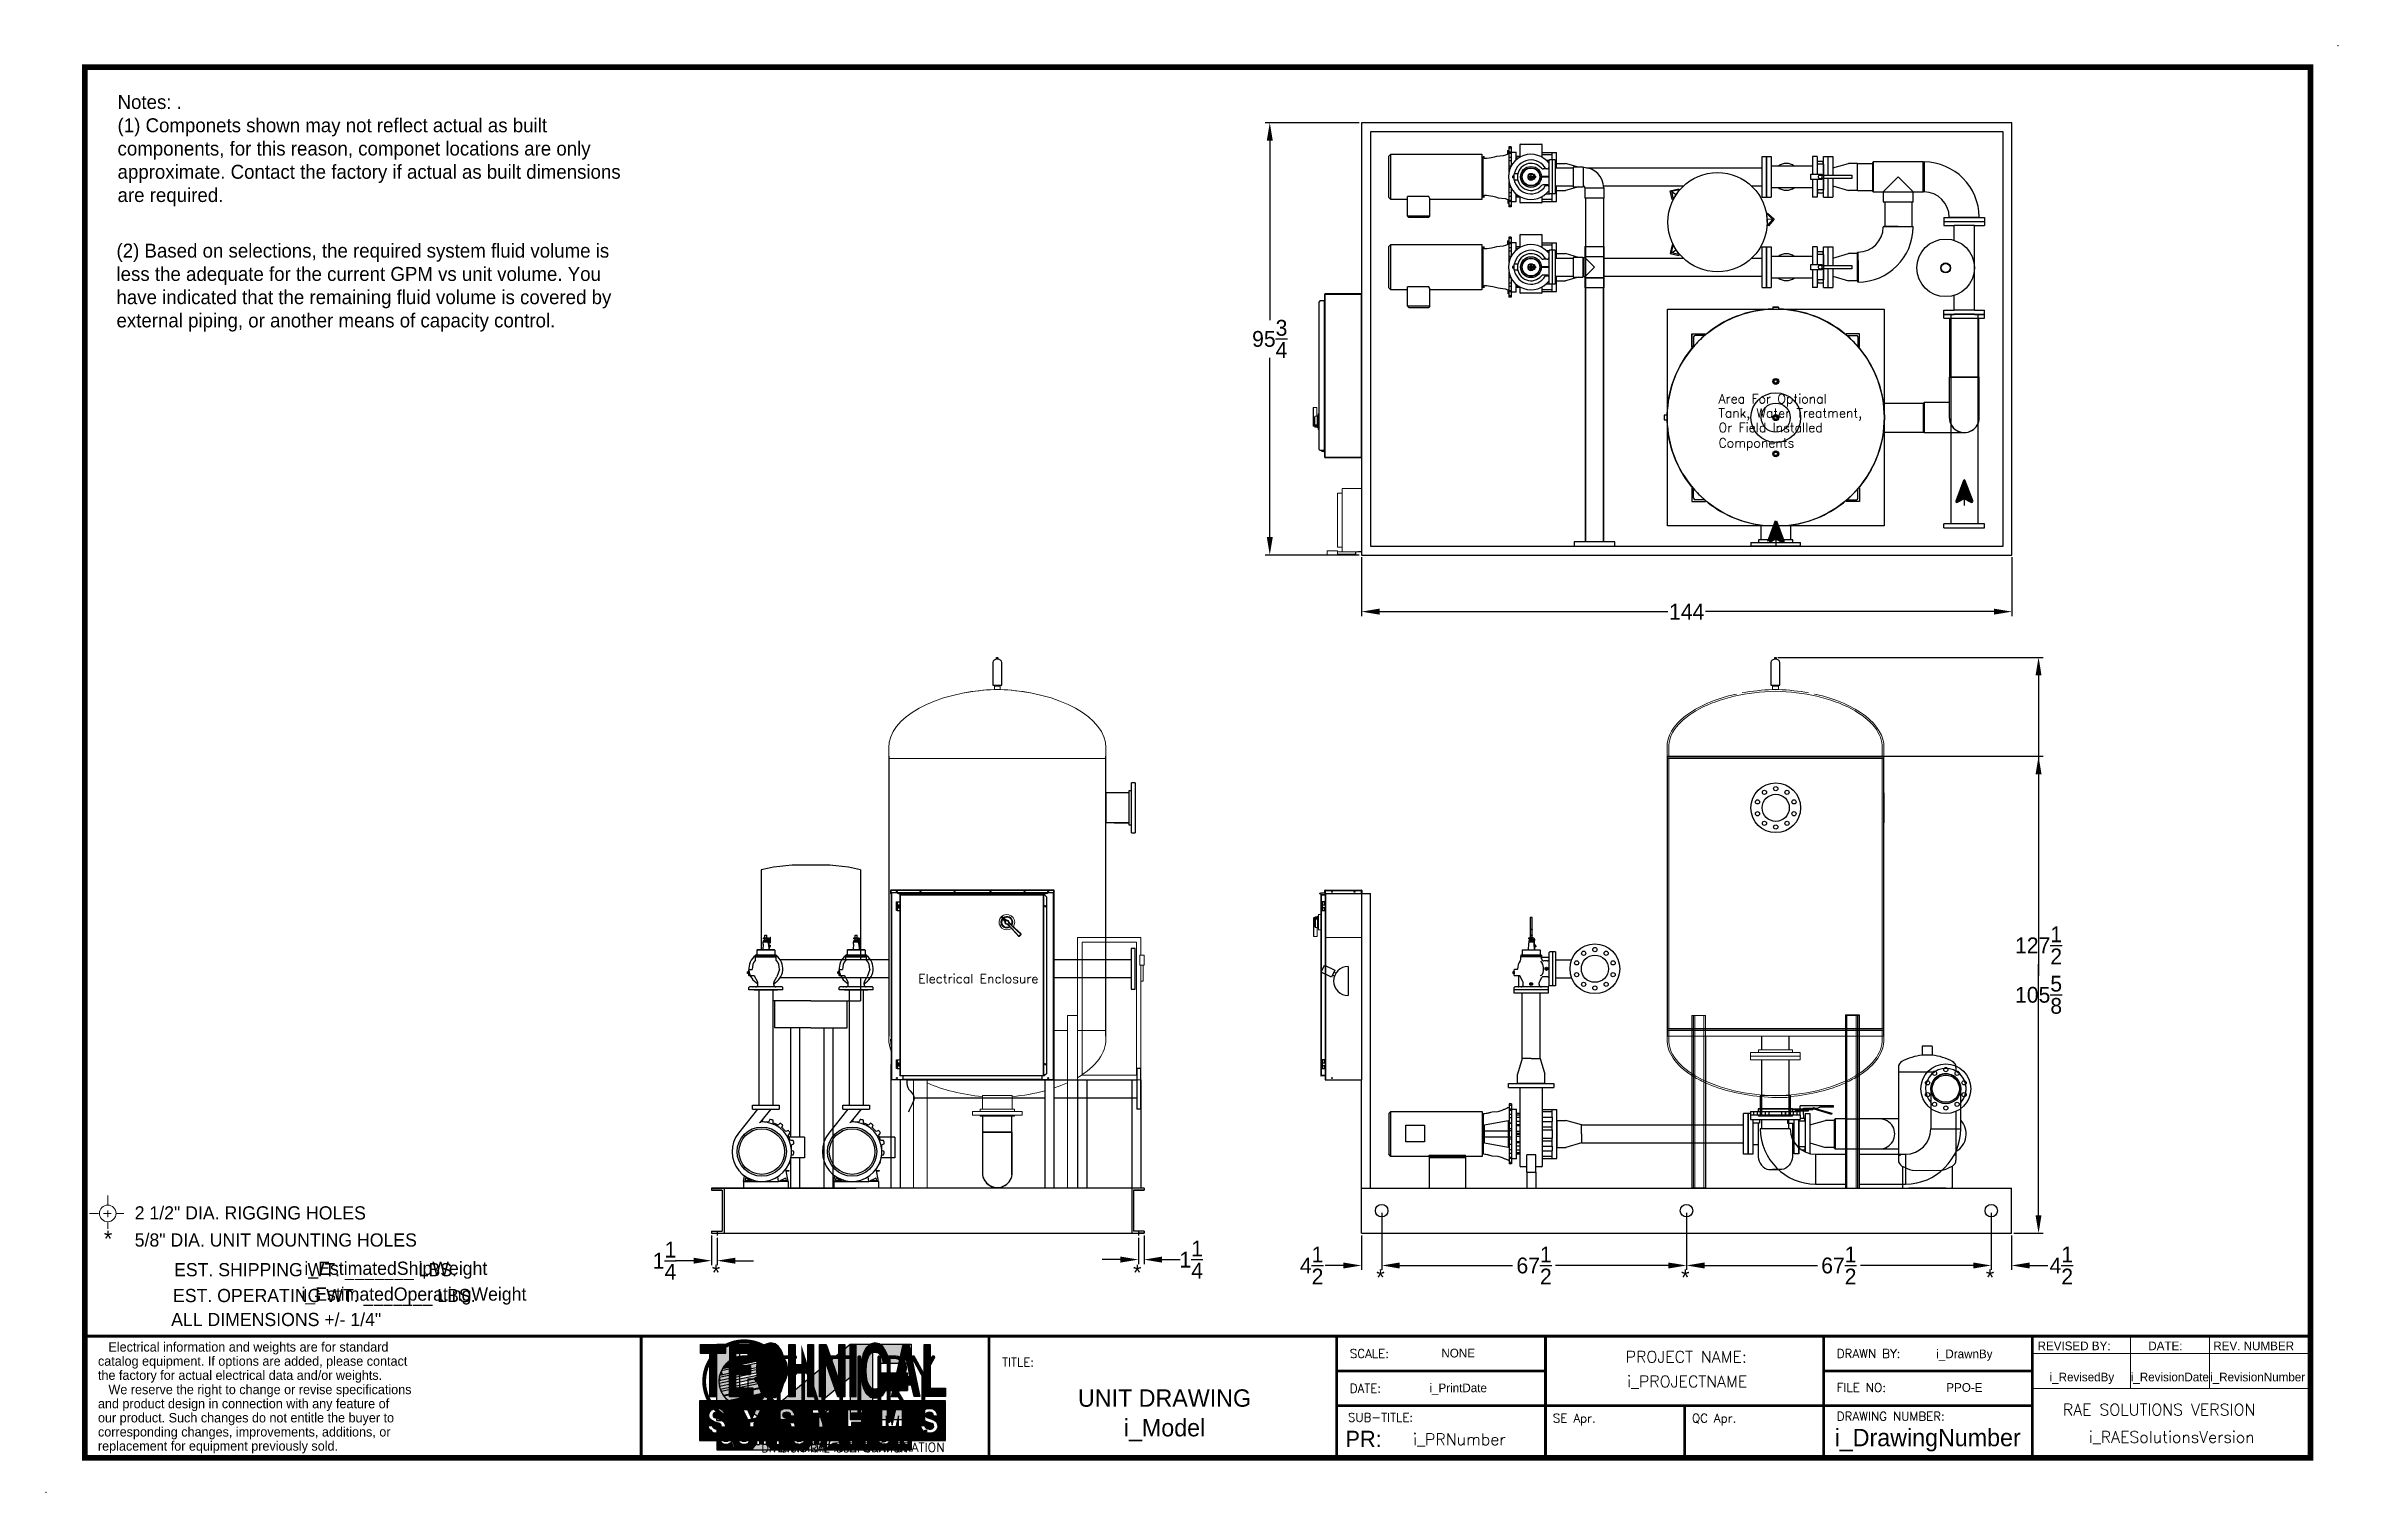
# Model space of a CAD drawing. Header units: inches. Extents: x 3739 to 4246, y 1221 to 1542.
import ezdxf
from ezdxf.enums import TextEntityAlignment as Align

# ---------------------------------------------------------------- set-up
doc = ezdxf.new("R2010")
doc.units = ezdxf.units.IN
doc.header["$MEASUREMENT"] = 0
doc.header["$PDSIZE"] = -1
for name, color, linetype in [('External Disconnect 1 H1', 7, 'Continuous'), ('Internal Disconnect 1 H1', 7, 'Continuous'), ('No External Disconnect H1', 7, 'Continuous'), ('WATANK', 7, 'Continuous'), ('WCTANK', 7, 'Continuous'), ('WDPUMP', 7, 'Continuous'), ('WEPC', 7, 'Continuous'), ('WFLAG', 7, 'Continuous'), ('WLogo Century', 7, 'Continuous'), ('WLogo RAE', 7, 'Continuous'), ('WLogoTSI', 7, 'Continuous'), ('WNOTANK', 7, 'Continuous'), ('WOTANK', 7, 'Continuous'), ('WPCEDNOEDCT', 7, 'Continuous'), ('WPCEDNOEDOT', 7, 'Continuous'), ('WPCNEDNT', 7, 'Continuous'), ('WSPUMP', 7, 'Continuous')]:
    doc.layers.add(name, color=color, linetype=linetype)
doc.styles.add('ROMANS', font='ROMANS')
doc.styles.add('SIMPLEX', font='SIMPLEX')
doc.styles.add('TCF_DIMENSION', font='simplex.shx')
doc.dimstyles.new('General Dimension', dxfattribs={"dimtxt": 3.5, "dimasz": 4, "dimexe": 1, "dimexo": 0.5, "dimgap": 0.09, "dimtad": 0, "dimtih": 1, "dimtoh": 1, "dimdec": 3, "dimzin": 0, "dimdsep": 46, "dimlunit": 5, "dimtxsty": 'Standard', "dimcen": 0.09, "dimadec": 0, "dimazin": 0, "dimtfac": 1, "dimtdec": 3, "dimtofl": 0, "dimtmove": 0, "dimatfit": 3, "dimfxl": 1, "dimtolj": 1, "dimtzin": 0, "dimarcsym": 0})

msp = doc.modelspace()

# ---------------------------------------------------------------- texts
at = {"color": 0, "linetype": 'Continuous', "lineweight": 20}
for s, height, p in [('2 1/2" DIA. RIGGING HOLES', 2.925783, (3758.4671, 1281.5825)), ('5/8" DIA. UNIT MOUNTING HOLES', 2.925783, (3758.4671, 1275.5813)), ('   Electrical information and weights are for standard', 2.084621, (3750.329, 1252.3172)), ('REVISED BY:', 1.924857, (4179.7298, 1252.6346)), ('DATE:', 1.92486, (4204.2415, 1252.6346)), ('REV. NUMBER', 1.924857, (4218.6359, 1252.6346)), ('catalog equipment. If options are added, please contact', 2.084621, (3750.329, 1249.1902)), ('the factory for actual electrical data and/or weights.', 2.084621, (3750.329, 1246.0633)), ('   We reserve the right to change or revise specifications', 2.084621, (3750.329, 1242.8969)), ('our product. Such changes do not entitle the buyer to', 2.084621, (3750.329, 1236.6431)), ('and product design in connection with any feature of', 2.084621, (3750.329, 1239.77)), ('corresponding changes, improvements, additions, or ', 2.084621, (3750.329, 1233.5161)), ('replacement for equipment previously sold.', 2.084621, (3750.329, 1230.3892))]:
    msp.add_text(s, height=height, dxfattribs=at).set_placement(p)
for s, height, p in [('*', 3.6007, (3752.5631, 1275.5307)), ('EST. SHIPPING WT. _______ LBS.', 2.925783, (3798.4941, 1269.0066)), ('i_EstimatedShipWeight', 2.929141, (3816.2771, 1269.3262)), ('EST. OPERATING WT. _______ LBS.', 2.925783, (3800.4368, 1263.2836)), ('i_EstimatedOperatingWeight', 2.925783, (3820.2805, 1263.6032)), ('ALL DIMENSIONS +/- 1/4"', 2.925783, (3789.7833, 1257.9738)), ('NONE', 1.92486, (4051.4624, 1251.0273)), ('i_DrawnBy', 1.92486, (4163.5369, 1250.8622)), ('UNIT DRAWING', 3.849715, (3986.4525, 1240.1129)), ('i_PrintDate', 1.924857, (4051.4624, 1243.3279)), ('PPO-E', 1.92486, (4163.5369, 1243.4149)), ('i_RevisedBy', 1.924857, (4189.5394, 1245.7327)), ('i_RevisionDate', 1.924857, (4209.015, 1245.7327)), ('i_RevisionNumber', 1.924857, (4228.4532, 1245.7327)), ('i_Model', 3.84971, (3986.4525, 1233.5517)), ('i_DrawingNumber', 3.849715, (4155.4058, 1231.3655))]:
    msp.add_text(s, height=height, dxfattribs=at).set_placement(p, align=Align.CENTER)
at = {"color": 0, "linetype": 'Continuous'}
for p in [(3886.2348, 1268.0296), (3979.4848, 1268.0296), (4033.3311, 1266.9701), (4100.8075, 1266.9701), (4168.2839, 1266.9701)]:
    msp.add_text('*', height=3.5821, dxfattribs=at).set_placement(p)
at = {"color": 0, "linetype": 'Continuous', "lineweight": 20, "style": 'SIMPLEX'}
for s, height, p in [('TITLE:', 1.92486, (3950.4788, 1249.0007)), ('SCALE:', 1.92486, (4027.4731, 1250.9256)), ('DRAWN BY:', 1.92486, (4135.2651, 1250.9256)), ('DATE:', 1.92486, (4027.4731, 1243.2262)), ('FILE NO:', 1.92486, (4135.2651, 1243.4123)), ('SUB-TITLE:', 1.92486, (4027.056, 1236.7969)), ('SE Apr.', 1.92486, (4072.419, 1236.618)), ('QC Apr.', 1.92486, (4103.2168, 1236.618)), ('DRAWING NUMBER:', 1.924857, (4135.2651, 1237.0306)), ('RAE SOLUTIONS VERSION', 2.556211, (4185.3228, 1238.1946))]:
    msp.add_text(s, height=height, dxfattribs=at).set_placement(p)
for s, height, p in [('PROJECT NAME:', 2.556211, (4101.9667, 1249.8992)), ('i_PROJECTNAME', 2.556211, (4102.1611, 1244.4278)), ('i_PRNumber', 2.55621, (4051.7324, 1231.6257)), ('i_RAESolutionsVersion', 2.556211, (4209.4357, 1232.1208))]:
    msp.add_text(s, height=height, dxfattribs=at).set_placement(p, align=Align.CENTER)
at = {"color": 0, "linetype": 'Continuous', "lineweight": 20}
msp.add_text('PR:', height=3.60911, dxfattribs=at).set_placement((4034.5392, 1231.1809), align=Align.RIGHT)
at = {"color": 0, "linetype": 'Continuous', "insert": (3754.6703, 1530.6128), "char_height": 3.0895679, "width": 116.432871, "attachment_point": 1}
msp.add_mtext('Notes: .\\P(1) Componets shown may not reflect actual as built components, for this reason, componet locations are only approximate. Contact the factory if actual as built dimensions are required.', dxfattribs=at)
at = {"layer": 'WDPUMP', "color": 0, "linetype": 'Continuous', "text_generation_flag": 2}
for p in [(3899.2491, 1342.8049), (3919.2491, 1342.8049)]:
    msp.add_text('0.11 " [2.73 mm]', height=0.08, rotation=270, dxfattribs=at).set_placement(p)
at = {"layer": 'WEPC', "color": 0, "linetype": 'Continuous', "insert": (3958.5424, 1333.9018), "char_height": 2.025, "attachment_point": 9, "style": 'TCF_DIMENSION'}
msp.add_mtext('Electrical Enclosure', dxfattribs=at)
msp.add_mtext('Electrical Enclosure', dxfattribs=at)
at = {"layer": 'WFLAG', "color": 0, "linetype": 'Continuous', "insert": (3754.4355, 1502.8428), "char_height": 3.0895679, "width": 116.432871, "attachment_point": 1}
msp.add_mtext(' \\P(2) Based on selections, the required system fluid volume is less the adequate for the current GPM vs unit volume. You have indicated that the remaining fluid volume is covered by external piping, or another means of capacity control.', dxfattribs=at)
at = {"layer": 'WNOTANK', "color": 0, "linetype": 'Continuous', "style": 'TCF_DIMENSION'}
for s, p in [('Area For Optional', (4109.0988, 1462.331)), ('Area For Optional', (4109.0988, 1462.331)), ('Tank, Water Treatment,', (4109.0988, 1459.1766)), ('Tank, Water Treatment,', (4109.0988, 1459.1766)), ('Or Field Installed', (4109.0988, 1455.9616)), ('Or Field Installed', (4109.0988, 1455.9616)), ('Components', (4109.0988, 1452.5647)), ('Components', (4109.0988, 1452.5647))]:
    msp.add_text(s, height=2.025, dxfattribs=at).set_placement(p)
at = {"layer": 'WSPUMP', "color": 0, "linetype": 'Continuous', "text_generation_flag": 2}
msp.add_text('0.11 " [2.73 mm]', height=0.08, rotation=270, dxfattribs=at).set_placement((3899.2491, 1342.8049))

# ---------------------------------------------------------------- blocks, each defined once
blk = doc.blocks.new('*D39')
at = {"color": 0, "linetype": 'Continuous', "lineweight": -2}
for p, q in [((4029.56, 1524.48), (4008.75, 1524.48)), ((4009.75, 1520.48), (4009.75, 1480.78)), ((4009.75, 1432.73), (4009.75, 1472.43)), ((4029.56, 1428.73), (4008.75, 1428.73))]:
    blk.add_line(p, q, dxfattribs=at)
at = {"color": 0, "linetype": 'Continuous'}
for points in [[(4009.09, 1520.48), (4010.42, 1520.48), (4009.75, 1524.48)], [(4009.09, 1432.73), (4010.42, 1432.73), (4009.75, 1428.73)]]:
    blk.add_solid(points, dxfattribs=at)
at = {"layer": 'Defpoints', "color": 0, "linetype": 'Continuous'}
for p in [(4030.06, 1524.48), (4009.75, 1428.73), (4030.06, 1428.73)]:
    blk.add_point(p, dxfattribs=at)
at = {"color": 0, "linetype": 'Continuous', "insert": (4009.75, 1476.61), "char_height": 3.5, "attachment_point": 5}
blk.add_mtext('\\A1;95{\\H1x;\\S3/4;}', dxfattribs=at)
blk = doc.blocks.new('*D40')
at = {"color": 0, "linetype": 'Continuous', "lineweight": -2}
for p, q in [((4030.06, 1428.23), (4030.06, 1415.2)), ((4174.06, 1428.23), (4174.06, 1415.2)), ((4034.06, 1416.2), (4097.88, 1416.2)), ((4170.06, 1416.2), (4106.23, 1416.2))]:
    blk.add_line(p, q, dxfattribs=at)
at = {"color": 0, "linetype": 'Continuous'}
for points in [[(4034.06, 1416.87), (4034.06, 1415.54), (4030.06, 1416.2)], [(4170.06, 1416.87), (4170.06, 1415.54), (4174.06, 1416.2)]]:
    blk.add_solid(points, dxfattribs=at)
at = {"layer": 'Defpoints', "color": 0, "linetype": 'Continuous'}
for p in [(4030.06, 1428.73), (4174.06, 1428.73), (4174.06, 1416.2)]:
    blk.add_point(p, dxfattribs=at)
at = {"color": 0, "linetype": 'Continuous', "insert": (4102.06, 1416.2), "char_height": 3.5, "attachment_point": 5}
blk.add_mtext('\\A1;144', dxfattribs=at)
blk = doc.blocks.new('*D41')
at = {"color": 0, "linetype": 'Continuous', "lineweight": -2}
for p, q in [((4034.53, 1281.66), (4034.53, 1270.4)), ((4030.03, 1278.04), (4030.03, 1270.4)), ((4026.03, 1271.4), (4022.03, 1271.4)), ((4038.53, 1271.4), (4042.53, 1271.4))]:
    blk.add_line(p, q, dxfattribs=at)
at = {"color": 0, "linetype": 'Continuous'}
for points in [[(4026.03, 1272.06), (4026.03, 1270.73), (4030.03, 1271.4)], [(4038.53, 1272.06), (4038.53, 1270.73), (4034.53, 1271.4)]]:
    blk.add_solid(points, dxfattribs=at)
at = {"layer": 'Defpoints', "color": 0, "linetype": 'Continuous'}
for p in [(4034.53, 1282.16), (4030.03, 1278.54), (4030.03, 1271.4)]:
    blk.add_point(p, dxfattribs=at)
at = {"color": 0, "linetype": 'Continuous', "insert": (4019.02, 1271.4), "char_height": 3.5, "attachment_point": 5}
blk.add_mtext('\\A1;4{\\H1x;\\S1/2;}', dxfattribs=at)
blk = doc.blocks.new('*D42')
at = {"color": 0, "linetype": 'Continuous', "lineweight": -2}
for p, q in [((4034.53, 1283.04), (4034.53, 1270.4)), ((4102, 1283.04), (4102, 1270.4)), ((4038.53, 1271.4), (4063.51, 1271.4)), ((4098, 1271.4), (4073.02, 1271.4))]:
    blk.add_line(p, q, dxfattribs=at)
at = {"color": 0, "linetype": 'Continuous'}
for points in [[(4038.53, 1272.06), (4038.53, 1270.73), (4034.53, 1271.4)], [(4098, 1272.06), (4098, 1270.73), (4102, 1271.4)]]:
    blk.add_solid(points, dxfattribs=at)
at = {"layer": 'Defpoints', "color": 0, "linetype": 'Continuous'}
for p in [(4034.53, 1283.54), (4102, 1283.54), (4102, 1271.4)]:
    blk.add_point(p, dxfattribs=at)
at = {"color": 0, "linetype": 'Continuous', "insert": (4068.27, 1271.4), "char_height": 3.5, "attachment_point": 5}
blk.add_mtext('\\A1;67{\\H1x;\\S1/2;}', dxfattribs=at)
blk = doc.blocks.new('*D43')
at = {"color": 0, "linetype": 'Continuous', "lineweight": -2}
for p, q in [((4102, 1283.04), (4102, 1270.4)), ((4169.48, 1283.04), (4169.48, 1270.4)), ((4106, 1271.4), (4130.99, 1271.4)), ((4165.48, 1271.4), (4140.5, 1271.4))]:
    blk.add_line(p, q, dxfattribs=at)
at = {"color": 0, "linetype": 'Continuous'}
for points in [[(4106, 1272.06), (4106, 1270.73), (4102, 1271.4)], [(4165.48, 1272.06), (4165.48, 1270.73), (4169.48, 1271.4)]]:
    blk.add_solid(points, dxfattribs=at)
at = {"layer": 'Defpoints', "color": 0, "linetype": 'Continuous'}
for p in [(4102, 1283.54), (4169.48, 1283.54), (4169.48, 1271.4)]:
    blk.add_point(p, dxfattribs=at)
at = {"color": 0, "linetype": 'Continuous', "insert": (4135.74, 1271.4), "char_height": 3.5, "attachment_point": 5}
blk.add_mtext('\\A1;67{\\H1x;\\S1/2;}', dxfattribs=at)
blk = doc.blocks.new('*D44')
at = {"color": 0, "linetype": 'Continuous', "lineweight": -2}
for p, q in [((4169.48, 1283.04), (4169.48, 1270.4)), ((4173.98, 1278.04), (4173.98, 1270.4)), ((4165.48, 1271.4), (4161.48, 1271.4)), ((4177.98, 1271.4), (4181.98, 1271.4))]:
    blk.add_line(p, q, dxfattribs=at)
at = {"color": 0, "linetype": 'Continuous'}
for points in [[(4165.48, 1272.06), (4165.48, 1270.73), (4169.48, 1271.4)], [(4177.98, 1272.06), (4177.98, 1270.73), (4173.98, 1271.4)]]:
    blk.add_solid(points, dxfattribs=at)
at = {"layer": 'Defpoints', "color": 0, "linetype": 'Continuous'}
for p in [(4169.48, 1283.54), (4173.98, 1278.54), (4173.98, 1271.4)]:
    blk.add_point(p, dxfattribs=at)
at = {"color": 0, "linetype": 'Continuous', "insert": (4184.99, 1271.4), "char_height": 3.5, "attachment_point": 5}
blk.add_mtext('\\A1;4{\\H1x;\\S1/2;}', dxfattribs=at)
blk = doc.blocks.new('*D45')
at = {"color": 0, "linetype": 'Continuous', "lineweight": -2}
for p, q in [((3886.18, 1278.04), (3886.18, 1271.46)), ((3887.43, 1277.54), (3887.43, 1271.46)), ((3882.18, 1272.46), (3878.18, 1272.46)), ((3891.43, 1272.46), (3895.43, 1272.46))]:
    blk.add_line(p, q, dxfattribs=at)
at = {"color": 0, "linetype": 'Continuous'}
for points in [[(3882.18, 1273.12), (3882.18, 1271.79), (3886.18, 1272.46)], [(3891.43, 1273.12), (3891.43, 1271.79), (3887.43, 1272.46)]]:
    blk.add_solid(points, dxfattribs=at)
at = {"layer": 'Defpoints', "color": 0, "linetype": 'Continuous'}
for p in [(3886.18, 1278.54), (3887.43, 1278.04), (3886.18, 1272.46)]:
    blk.add_point(p, dxfattribs=at)
at = {"color": 0, "linetype": 'Continuous', "insert": (3875.76, 1272.46), "char_height": 3.5, "attachment_point": 5}
blk.add_mtext('\\A1;1{\\H1x;\\S1/4;}', dxfattribs=at)
blk = doc.blocks.new('*D46')
at = {"color": 0, "linetype": 'Continuous', "lineweight": -2}
for p, q in [((3980.68, 1277.54), (3980.68, 1271.7)), ((3981.93, 1278.04), (3981.93, 1271.7)), ((3976.68, 1272.7), (3972.68, 1272.7)), ((3985.93, 1272.7), (3989.93, 1272.7))]:
    blk.add_line(p, q, dxfattribs=at)
at = {"color": 0, "linetype": 'Continuous'}
for points in [[(3976.68, 1273.37), (3976.68, 1272.03), (3980.68, 1272.7)], [(3985.93, 1273.37), (3985.93, 1272.03), (3981.93, 1272.7)]]:
    blk.add_solid(points, dxfattribs=at)
at = {"layer": 'Defpoints', "color": 0, "linetype": 'Continuous'}
for p in [(3980.68, 1278.04), (3981.93, 1278.54), (3981.93, 1272.7)]:
    blk.add_point(p, dxfattribs=at)
at = {"color": 0, "linetype": 'Continuous', "insert": (3992.36, 1272.7), "char_height": 3.5, "attachment_point": 5}
blk.add_mtext('\\A1;1{\\H1x;\\S1/4;}', dxfattribs=at)
blk = doc.blocks.new('L-C')
at = {"linetype": 'Continuous'}
for p, q in [((0.127, 1.789), (0.193, 1.789)), ((0.127, 1.735), (0.127, 1.749)), ((0.127, 1.735), (0.13, 1.735)), ((0.127, 1.653), (0.127, 1.604)), ((0.15, 1.738), (0.133, 1.737)), ((0.135, 1.751), (0.146, 1.751)), ((0.148, 1.751), (0.152, 1.738)), ((0.149, 1.752), (0.153, 1.738)), ((0.149, 1.752), (0.154, 1.739)), ((0.15, 1.752), (0.155, 1.74)), ((0.151, 1.753), (0.159, 1.745)), ((0.151, 1.752), (0.157, 1.742)), ((0.152, 1.754), (0.159, 1.75)), ((0.153, 1.756), (0.158, 1.754)), ((0.166, 1.753), (0.159, 1.745)), ((0.167, 1.751), (0.16, 1.744)), ((0.168, 1.751), (0.161, 1.742)), ((0.169, 1.75), (0.162, 1.741)), ((0.17, 1.749), (0.163, 1.74)), ((0.171, 1.749), (0.166, 1.738)), ((0.172, 1.749), (0.169, 1.737)), ((0.174, 1.748), (0.172, 1.736)), ((0.175, 1.748), (0.174, 1.735)), ((0.176, 1.749), (0.177, 1.735)), ((0.177, 1.749), (0.18, 1.736)), ((0.178, 1.749), (0.183, 1.737)), ((0.179, 1.75), (0.186, 1.738)), ((0.18, 1.751), (0.19, 1.742)), ((0.18, 1.75), (0.189, 1.74)), ((0.181, 1.753), (0.193, 1.748)), ((0.181, 1.752), (0.192, 1.745)), ((0.182, 1.755), (0.193, 1.75)), ((0.127, 1.518), (0.127, 1.505)), ((0.127, 1.398), (0.193, 1.398)), ((0.127, 1.343), (0.127, 1.358)), ((0.127, 1.343), (0.13, 1.343)), ((0.15, 1.347), (0.133, 1.346)), ((0.135, 1.36), (0.146, 1.36)), ((0.148, 1.36), (0.152, 1.347)), ((0.149, 1.361), (0.154, 1.348)), ((0.149, 1.36), (0.153, 1.347)), ((0.15, 1.361), (0.155, 1.349)), ((0.151, 1.361), (0.159, 1.354)), ((0.151, 1.361), (0.157, 1.351)), ((0.152, 1.363), (0.159, 1.358)), ((0.153, 1.365), (0.158, 1.363)), ((0.166, 1.362), (0.159, 1.354)), ((0.167, 1.36), (0.16, 1.352)), ((0.168, 1.359), (0.161, 1.351)), ((0.169, 1.359), (0.162, 1.35)), ((0.17, 1.358), (0.163, 1.349)), ((0.171, 1.358), (0.166, 1.347)), ((0.172, 1.357), (0.169, 1.346)), ((0.174, 1.357), (0.172, 1.345)), ((0.175, 1.357), (0.174, 1.344)), ((0.176, 1.357), (0.177, 1.344)), ((0.177, 1.358), (0.18, 1.345)), ((0.178, 1.358), (0.183, 1.345)), ((0.179, 1.358), (0.186, 1.347)), ((0.18, 1.36), (0.19, 1.351)), ((0.18, 1.359), (0.189, 1.349)), ((0.181, 1.362), (0.193, 1.357)), ((0.181, 1.361), (0.192, 1.354)), ((0.182, 1.363), (0.193, 1.359)), ((0.127, 1.266), (0.193, 1.266)), ((0.127, 1.266), (0.127, 1.253)), ((0.127, 1.253), (0.193, 1.253)), ((0.193, 1.266), (0.193, 1.253)), ((0.127, 1.128), (0.138, 1.13)), ((0.127, 1.12), (0.127, 1.128)), ((0.127, 1.12), (0.165, 1.12)), ((0.127, 1.038), (0.127, 0.988)), ((0.154, 1.147), (0.165, 1.147)), ((0.154, 1.131), (0.154, 1.147)), ((0.165, 1.12), (0.165, 1.147)), ((0.174, 1.134), (0.181, 1.123)), ((0.174, 1.134), (0.174, 1.121)), ((0.127, 0.898), (0.193, 0.898)), ((0.127, 0.844), (0.127, 0.859)), ((0.127, 0.844), (0.13, 0.844)), ((0.15, 0.847), (0.133, 0.846)), ((0.135, 0.86), (0.146, 0.86)), ((0.148, 0.861), (0.152, 0.847)), ((0.149, 0.861), (0.153, 0.848)), ((0.149, 0.861), (0.154, 0.848)), ((0.15, 0.861), (0.155, 0.849)), ((0.151, 0.862), (0.159, 0.854)), ((0.151, 0.861), (0.157, 0.852)), ((0.152, 0.863), (0.159, 0.859)), ((0.153, 0.865), (0.158, 0.863)), ((0.166, 0.862), (0.159, 0.854)), ((0.167, 0.86), (0.16, 0.853)), ((0.168, 0.86), (0.161, 0.851)), ((0.169, 0.859), (0.162, 0.85)), ((0.17, 0.858), (0.163, 0.849)), ((0.171, 0.858), (0.166, 0.847)), ((0.172, 0.858), (0.169, 0.846)), ((0.174, 0.857), (0.172, 0.845)), ((0.175, 0.857), (0.174, 0.844)), ((0.176, 0.858), (0.177, 0.844)), ((0.177, 0.858), (0.18, 0.845)), ((0.178, 0.858), (0.183, 0.846)), ((0.179, 0.859), (0.186, 0.847)), ((0.18, 0.86), (0.19, 0.852)), ((0.18, 0.859), (0.189, 0.849)), ((0.181, 0.862), (0.193, 0.857)), ((0.181, 0.861), (0.192, 0.854)), ((0.182, 0.864), (0.193, 0.859)), ((0.193, 0.756), (0.127, 0.779)), ((0.127, 0.765), (0.127, 0.779)), ((0.14, 0.761), (0.127, 0.765)), ((0.193, 0.74), (0.127, 0.717)), ((0.14, 0.736), (0.127, 0.731)), ((0.127, 0.731), (0.127, 0.717)), ((0.14, 0.761), (0.14, 0.748)), ((0.14, 0.736), (0.14, 0.748)), ((0.177, 0.748), (0.152, 0.757)), ((0.152, 0.748), (0.152, 0.757)), ((0.177, 0.748), (0.152, 0.74)), ((0.152, 0.748), (0.152, 0.74)), ((0.193, 0.74), (0.193, 0.756)), ((0.127, 0.627), (0.182, 0.627)), ((0.127, 0.627), (0.127, 0.614)), ((0.127, 0.614), (0.182, 0.614)), ((0.127, 0.499), (0.193, 0.499)), ((0.127, 0.499), (0.127, 0.485)), ((0.182, 0.647), (0.193, 0.647)), ((0.182, 0.627), (0.182, 0.647)), ((0.182, 0.594), (0.182, 0.614)), ((0.182, 0.594), (0.193, 0.594)), ((0.193, 0.647), (0.193, 0.594)), ((0.193, 0.499), (0.193, 0.485)), ((0.127, 0.485), (0.193, 0.485)), ((0.193, 0.247), (0.127, 0.247)), ((0.173, 0.233), (0.127, 0.206)), ((0.174, 0.233), (0.127, 0.233)), ((0.127, 0.206), (0.127, 0.193)), ((0.127, 0.193), (0.193, 0.193)), ((0.193, 0.234), (0.148, 0.207)), ((0.148, 0.207), (0.193, 0.207)), ((0.193, 0.247), (0.193, 0.234)), ((0.193, 0.234), (0.193, 0.234)), ((0.193, 0.207), (0.193, 0.193))]:
    blk.add_line(p, q, dxfattribs=at)
for p, q in [((0.127, 1.789), (0.127, 1.775)), ((0.127, 1.775), (0.153, 1.775)), ((0.127, 1.653), (0.193, 1.653)), ((0.153, 1.775), (0.153, 1.759)), ((0.165, 1.775), (0.182, 1.775)), ((0.165, 1.775), (0.165, 1.756)), ((0.182, 1.775), (0.182, 1.756)), ((0.193, 1.789), (0.193, 1.752)), ((0.193, 1.653), (0.193, 1.605)), ((0.504, 1.33), (0.436, 1.652)), ((0.51, 1.328), (0.441, 1.656)), ((0.47, 1.672), (0.484, 1.675)), ((0.542, 1.325), (0.47, 1.672)), ((0.558, 1.325), (0.484, 1.678)), ((0.527, 1.687), (0.507, 1.683)), ((0.581, 1.329), (0.507, 1.684)), ((0.601, 1.334), (0.527, 1.687)), ((0.619, 1.341), (0.546, 1.688)), ((0.57, 1.686), (0.548, 1.679)), ((0.64, 1.352), (0.57, 1.686)), ((0.653, 1.361), (0.586, 1.683)), ((0.62, 1.671), (0.589, 1.665)), ((0.68, 1.386), (0.62, 1.671)), ((0.69, 1.399), (0.634, 1.663)), ((0.127, 1.604), (0.138, 1.604)), ((0.127, 1.518), (0.193, 1.518)), ((0.127, 1.505), (0.155, 1.505)), ((0.138, 1.64), (0.155, 1.64)), ((0.138, 1.64), (0.138, 1.604)), ((0.155, 1.64), (0.155, 1.608)), ((0.167, 1.608), (0.155, 1.608)), ((0.155, 1.505), (0.155, 1.476)), ((0.167, 1.64), (0.182, 1.64)), ((0.167, 1.64), (0.167, 1.608)), ((0.167, 1.505), (0.167, 1.476)), ((0.167, 1.505), (0.182, 1.505)), ((0.182, 1.64), (0.182, 1.605)), ((0.193, 1.605), (0.182, 1.605)), ((0.182, 1.505), (0.182, 1.472)), ((0.193, 1.518), (0.193, 1.472)), ((0.462, 1.344), (0.404, 1.622)), ((0.127, 1.398), (0.127, 1.384)), ((0.127, 1.384), (0.153, 1.384)), ((0.153, 1.384), (0.153, 1.368)), ((0.167, 1.476), (0.155, 1.476)), ((0.165, 1.384), (0.165, 1.365)), ((0.165, 1.384), (0.182, 1.384)), ((0.193, 1.472), (0.182, 1.472)), ((0.182, 1.384), (0.182, 1.365)), ((0.193, 1.398), (0.193, 1.36)), ((0.542, 1.325), (0.557, 1.328)), ((0.542, 1.325), (0.557, 1.328)), ((0.601, 1.334), (0.581, 1.33)), ((0.601, 1.334), (0.581, 1.33)), ((0.64, 1.352), (0.617, 1.35)), ((0.68, 1.386), (0.649, 1.38)), ((0.127, 1.038), (0.193, 1.038)), ((0.138, 1.024), (0.155, 1.024)), ((0.138, 1.024), (0.138, 0.988)), ((0.155, 1.024), (0.155, 0.992)), ((0.167, 0.992), (0.155, 0.992)), ((0.167, 1.024), (0.182, 1.024)), ((0.167, 1.024), (0.167, 0.992)), ((0.182, 1.024), (0.182, 0.99)), ((0.193, 0.99), (0.182, 0.99)), ((0.193, 1.038), (0.193, 0.99)), ((0.127, 0.988), (0.138, 0.988)), ((0.127, 0.898), (0.127, 0.884)), ((0.127, 0.884), (0.153, 0.884)), ((0.153, 0.884), (0.153, 0.868)), ((0.165, 0.884), (0.182, 0.884)), ((0.165, 0.884), (0.165, 0.865)), ((0.182, 0.884), (0.182, 0.865)), ((0.193, 0.898), (0.193, 0.861)), ((0.127, 0.247), (0.127, 0.233))]:
    blk.add_line(p, q)
for points, format in [([(0.146, 1.751, 0.04518), (0.149, 1.752, 0.23841), (0.152, 1.755, 0.123436), (0.153, 1.759)], "xyb"), ([(0.15, 1.738, 0.166405), (0.154, 1.739, 0.10668), (0.159, 1.745, 0.10668)], "xyb"), ([(0.159, 1.745, 0.318957), (0.18, 1.736, 0.369216), (0.193, 1.752, 0.369216)], "xyb"), ([(0.165, 1.756, 0.398028), (0.175, 1.748, 0.408527), (0.182, 1.756, 0.408527)], "xyb"), ([(0.146, 1.36, 0.04518), (0.149, 1.36, 0.23841), (0.152, 1.363, 0.123436), (0.153, 1.368)], "xyb"), ([(0.15, 1.347, 0.166405), (0.154, 1.348, 0.10668), (0.159, 1.354, 0.10668)], "xyb"), ([(0.159, 1.354, 0.318957), (0.18, 1.345, 0.369216), (0.193, 1.36, 0.369216)], "xyb"), ([(0.165, 1.365, 0.398028), (0.175, 1.357, 0.408527), (0.182, 1.365, 0.408527)], "xyb"), ([(0.154, 1.174, 0.0126, 0.0126, 0), (0.153, 1.174, 0.0126, 0.0126, 0), (0.153, 1.173, 0.0126, 0.0125, 0), (0.152, 1.173, 0.0125, 0.0125, 0), (0.152, 1.173, 0.0125, 0.0125, 0), (0.152, 1.173, 0.0125, 0.0125, 0), (0.151, 1.173, 0.0125, 0.0124, 0), (0.151, 1.173, 0.0124, 0.0124, 0), (0.151, 1.173, 0.0124, 0.0124, 0), (0.151, 1.173, 0.0124, 0.0124, 0), (0.15, 1.173, 0.0124, 0.0124, 0), (0.15, 1.173, 0.0124, 0.0124, 0), (0.15, 1.173, 0.0124, 0.0123, 0), (0.15, 1.173, 0.0123, 0.0123, 0), (0.15, 1.173, 0.0123, 0.0123, 0), (0.149, 1.172, 0.0123, 0.0123, 0), (0.149, 1.172, 0.0123, 0.0123, 0), (0.149, 1.172, 0.0123, 0.0123, 0), (0.149, 1.172, 0.0123, 0.0123, 0), (0.149, 1.172, 0.0123, 0.0123, 0), (0.148, 1.172, 0.0123, 0.0122, 0), (0.148, 1.172, 0.0122, 0.0122, 0), (0.148, 1.172, 0.0122, 0.0122, 0), (0.148, 1.172, 0.0122, 0.0122, 0), (0.148, 1.172, 0.0122, 0.0122, 0), (0.147, 1.172, 0.0122, 0.0122, 0), (0.147, 1.172, 0.0122, 0.0122, 0), (0.147, 1.172, 0.0122, 0.0121, 0), (0.147, 1.172, 0.0121, 0.0121, 0), (0.147, 1.171, 0.0121, 0.0121, 0), (0.146, 1.171, 0.0121, 0.0121, 0), (0.146, 1.171, 0.0121, 0.0121, 0), (0.146, 1.171, 0.0121, 0.0121, 0), (0.146, 1.171, 0.0121, 0.0121, 0), (0.146, 1.171, 0.0121, 0.012, 0), (0.145, 1.171, 0.012, 0.012, 0), (0.145, 1.171, 0.012, 0.012, 0), (0.145, 1.171, 0.012, 0.012, 0), (0.145, 1.171, 0.012, 0.012, 0), (0.145, 1.17, 0.012, 0.012, 0), (0.144, 1.17, 0.012, 0.012, 0), (0.144, 1.17, 0.012, 0.0119, 0), (0.144, 1.17, 0.0119, 0.0119, 0), (0.144, 1.17, 0.0119, 0.0119, 0), (0.144, 1.17, 0.0119, 0.0119, 0), (0.143, 1.17, 0.0119, 0.0119, 0), (0.143, 1.17, 0.0119, 0.0119, 0), (0.143, 1.17, 0.0119, 0.0118, 0), (0.143, 1.169, 0.0118, 0.0118, 0), (0.143, 1.169, 0.0118, 0.0118, 0), (0.142, 1.169, 0.0118, 0.0118, 0), (0.142, 1.169, 0.0118, 0.0118, 0), (0.142, 1.169, 0.0118, 0.0118, 0), (0.142, 1.169, 0.0118, 0.0118, 0), (0.141, 1.169, 0.0118, 0.0117, 0), (0.141, 1.169, 0.0117, 0.0117, 0), (0.141, 1.168, 0.0117, 0.0117, 0), (0.141, 1.168, 0.0117, 0.0117, 0), (0.141, 1.168, 0.0117, 0.0117, 0), (0.14, 1.168, 0.0117, 0.0117, 0), (0.14, 1.168, 0.0117, 0.0116, 0), (0.14, 1.168, 0.0116, 0.0116, 0), (0.14, 1.167, 0.0116, 0.0116, 0), (0.14, 1.167, 0.0116, 0.0116, 0), (0.139, 1.167, 0.0116, 0.0116, 0), (0.139, 1.167, 0.0116, 0.0116, 0), (0.139, 1.167, 0.0116, 0.0115, 0), (0.139, 1.167, 0.0115, 0.0115, 0), (0.139, 1.166, 0.0115, 0.0115, 0), (0.138, 1.166, 0.0115, 0.0115, 0), (0.138, 1.166, 0.0115, 0.0115, 0), (0.138, 1.166, 0.0115, 0.0114, 0), (0.138, 1.166, 0.0114, 0.0114, 0), (0.138, 1.165, 0.0114, 0.0114, 0), (0.138, 1.165, 0.0114, 0.0114, 0), (0.137, 1.165, 0.0114, 0.0114, 0), (0.137, 1.165, 0.0114, 0.0114, 0), (0.137, 1.164, 0.0114, 0.0113, 0), (0.137, 1.164, 0.0113, 0.0113, 0), (0.137, 1.164, 0.0113, 0.0113, 0), (0.136, 1.164, 0.0113, 0.0113, 0), (0.136, 1.163, 0.0113, 0.0113, 0), (0.136, 1.163, 0.0113, 0.0112, 0), (0.136, 1.163, 0.0112, 0.0112, 0), (0.136, 1.163, 0.0112, 0.0112, 0), (0.136, 1.162, 0.0112, 0.0112, 0), (0.135, 1.162, 0.0112, 0.0112, 0), (0.135, 1.162, 0.0112, 0.0111, 0), (0.135, 1.161, 0.0111, 0.0111, 0), (0.135, 1.161, 0.0111, 0.0111, 0), (0.135, 1.161, 0.0111, 0.0111, 0), (0.135, 1.161, 0.0111, 0.011, 0), (0.135, 1.16, 0.011, 0.011, 0), (0.134, 1.16, 0.011, 0.011, 0), (0.134, 1.16, 0.011, 0.011, 0), (0.134, 1.159, 0.011, 0.0109, 0), (0.134, 1.159, 0.0109, 0.0109, 0), (0.134, 1.158, 0.0109, 0.0109, 0), (0.134, 1.158, 0.0109, 0.0109, 0), (0.134, 1.158, 0.0109, 0.0108, 0), (0.134, 1.157, 0.0108, 0.0108, 0), (0.134, 1.157, 0.0108, 0.0108, 0), (0.133, 1.157, 0.0108, 0.0108, 0), (0.133, 1.156, 0.0108, 0.0107, 0), (0.133, 1.156, 0.0107, 0.0107, 0), (0.133, 1.155, 0.0107, 0.0107, 0), (0.133, 1.155, 0.0107, 0.0107, 0), (0.133, 1.155, 0.0107, 0.0106, 0), (0.133, 1.154, 0.0106, 0.0106, 0), (0.133, 1.154, 0.0106, 0.0106, 0), (0.133, 1.153, 0.0106, 0.0105, 0), (0.133, 1.153, 0.0105, 0.0105, 0), (0.133, 1.152, 0.0105, 0.0105, 0), (0.133, 1.152, 0.0105, 0.0105, 0), (0.133, 1.151, 0.0105, 0.0104, 0), (0.133, 1.151, 0.0104, 0.0104, 0), (0.133, 1.15, 0.0104, 0.0104, 0), (0.133, 1.15, 0.0104, 0.0103, 0), (0.133, 1.15, 0.0103, 0.0103, 0), (0.133, 1.149, 0.0103, 0.0103, 0), (0.133, 1.149, 0.0103, 0.0102, 0), (0.133, 1.148, 0.0102, 0.0102, 0), (0.133, 1.148, 0.0102, 0.0102, 0), (0.133, 1.147, 0.0102, 0.0101, 0), (0.133, 1.147, 0.0101, 0.0101, 0), (0.133, 1.146, 0.0101, 0.0101, 0), (0.133, 1.146, 0.0101, 0.01, 0), (0.133, 1.145, 0.01, 0.01, 0), (0.133, 1.145, 0.01, 0.00997, 0), (0.133, 1.144, 0.00997, 0.00994, 0), (0.134, 1.144, 0.00994, 0.00991, 0), (0.134, 1.143, 0.00991, 0.00987, 0), (0.134, 1.143, 0.00987, 0.00983, 0), (0.134, 1.142, 0.00983, 0.0098, 0), (0.134, 1.141, 0.0098, 0.00976, 0), (0.135, 1.141, 0.00976, 0.00973, 0), (0.135, 1.14, 0.00973, 0.00969, 0), (0.135, 1.14, 0.00969, 0.00965, 0), (0.135, 1.139, 0.00965, 0.00961, 0), (0.136, 1.139, 0.00961, 0.00957, 0), (0.136, 1.138, 0.00957, 0.00953, 0), (0.136, 1.138, 0.00953, 0.00949, 0), (0.137, 1.137, 0.00949, 0.00945, 0), (0.137, 1.137, 0.00945, 0.00941, 0), (0.138, 1.136, 0.00941, 0.00937, 0), (0.138, 1.136, 0.00937, 0.00932, 0), (0.139, 1.136, 0.00932, 0.00928, 0), (0.139, 1.135, 0.00928, 0.00923, 0), (0.14, 1.135, 0.00923, 0.00918, 0), (0.14, 1.134, 0.00918, 0.00912, 0), (0.141, 1.134, 0.00912, 0.00907, 0), (0.142, 1.133, 0.00907, 0.009, 0), (0.142, 1.132, 0.009, 0.00894, 0), (0.143, 1.132, 0.00894, 0.00886, 0), (0.144, 1.131, 0.00886, 0.00878, 0), (0.145, 1.131, 0.00878, 0.00868, 0), (0.147, 1.13, 0.00868, 0.00856, 0), (0.148, 1.129, 0.00856, 0.00842, 0), (0.15, 1.128, 0.00842, 0.00826, 0), (0.153, 1.127, 0.00826, 0.00808, 0), (0.155, 1.126, 0.00808, 0.00808, 0)], "xyseb"), ([(0.146, 0.86, 0.04518), (0.149, 0.861, 0.23841), (0.152, 0.864, 0.123436), (0.153, 0.868)], "xyb"), ([(0.15, 0.847, 0.166405), (0.154, 0.848, 0.10668), (0.159, 0.854, 0.10668)], "xyb"), ([(0.159, 0.854, 0.318957), (0.18, 0.845, 0.369216), (0.193, 0.861, 0.369216)], "xyb"), ([(0.165, 0.865, 0.398028), (0.175, 0.858, 0.408527), (0.182, 0.865, 0.408527)], "xyb")]:
    blk.add_lwpolyline(points, format=format, dxfattribs=at)
at = {"const_width": 0.0276}
for points in [[(0.764, 1.321, 2.151009), (0.324, 1.321, 2.25)], [(0.717, 0.679), (0.321, 0.679, 0.899385), (0.321, 0.535), (0.717, 0.535)], [(0.561, 0.46), (0.565, 0.415, 0.8541), (0.717, 0.415), (0.717, 0.468), (0.256, 0.468)]]:
    blk.add_lwpolyline(points, format="xyb", dxfattribs=at)
at = {"const_width": 0.0138}
for points in [[(0.324, 1.328, 1), (0.324, 1.314, 1)], [(0.764, 1.328, 1), (0.764, 1.314, 1)], [(0.256, 1.147, 1), (0.256, 1.133, 1)], [(0.601, 1.147, 1), (0.601, 1.133, 1)], [(0.717, 1.147, 1), (0.717, 1.133, 1)], [(0.256, 1.089, 1), (0.256, 1.075, 1)], [(0.717, 1.089, 1), (0.717, 1.075, 1)], [(0.256, 0.945, 1), (0.256, 0.931, 1)], [(0.717, 0.945, 1), (0.717, 0.931, 1)], [(0.717, 0.888, 1), (0.717, 0.874, 1)], [(0.256, 0.816, 1), (0.256, 0.802, 1)], [(0.717, 0.744, 1), (0.717, 0.73, 1)], [(0.717, 0.686, 1), (0.717, 0.672, 1)], [(0.717, 0.542, 1), (0.717, 0.528, 1)], [(0.256, 0.475, 1), (0.256, 0.461, 1)], [(0.256, 0.29, 1), (0.256, 0.276, 1)], [(0.256, 0.226, 1), (0.256, 0.212, 1)], [(0.717, 0.298, 1), (0.717, 0.284, 1)], [(0.717, 0.154, 1), (0.717, 0.14, 1)]]:
    blk.add_lwpolyline(points, format="xyb", close=True, dxfattribs=at)
at = {"linetype": 'Continuous', "const_width": 0.0126}
blk.add_lwpolyline([(0.177, 1.128), (0.181, 1.13), (0.184, 1.132), (0.185, 1.134), (0.187, 1.136), (0.188, 1.139), (0.189, 1.141), (0.189, 1.144), (0.189, 1.147), (0.189, 1.149), (0.189, 1.152), (0.189, 1.154), (0.188, 1.157), (0.188, 1.159), (0.187, 1.161), (0.186, 1.163), (0.185, 1.165), (0.183, 1.167), (0.181, 1.168), (0.18, 1.169), (0.178, 1.171), (0.176, 1.172), (0.174, 1.172), (0.172, 1.173), (0.17, 1.174), (0.168, 1.174), (0.166, 1.174), (0.164, 1.174), (0.163, 1.175), (0.161, 1.175), (0.16, 1.174), (0.158, 1.174), (0.157, 1.174), (0.155, 1.174), (0.154, 1.174)], dxfattribs=at)
at = {"const_width": 0.0276}
for points in [[(0.256, 1.14), (0.256, 1.258), (0.717, 1.258), (0.717, 1.14)], [(0.601, 1.258), (0.601, 1.14)], [(0.717, 0.938), (0.256, 0.938), (0.717, 1.082), (0.256, 1.082)], [(0.717, 0.881), (0.717, 0.737)], [(0.717, 0.809), (0.256, 0.809)], [(0.565, 0.468), (0.256, 0.283)], [(0.256, 0.219), (0.585, 0.219), (0.717, 0.291)], [(0.585, 0.219), (0.717, 0.147)]]:
    blk.add_lwpolyline(points, dxfattribs=at)
at = {"linetype": 'Continuous', "const_width": 0.0138}
blk.add_lwpolyline([(0.133, 0.362, 0.095704), (0.135, 0.353, 0.105766), (0.14, 0.345, 0.049024), (0.144, 0.342, 0.047564), (0.149, 0.339, 0.092975), (0.162, 0.337, 0.097762), (0.174, 0.339, 0.033639), (0.181, 0.342, 0.066645), (0.184, 0.345, 0.036448), (0.187, 0.348, 0.039834), (0.189, 0.351, 0.065348), (0.19, 0.356, 0.057325), (0.191, 0.362, 0.057208), (0.19, 0.368, 0.065267), (0.189, 0.373, 0.039838), (0.187, 0.376, 0.036432), (0.184, 0.379, 0.066661), (0.181, 0.382, 0.033639), (0.174, 0.385, 0.097762), (0.162, 0.387, 0.093104), (0.149, 0.385, 0.047436), (0.144, 0.382, 0.04905), (0.14, 0.379, 0.105029), (0.135, 0.371, 0.094594)], format="xyb", close=True, dxfattribs=at)
blk.add_circle((0.544, 1.506), 0.181)
at = {"linetype": 'Continuous'}
for centre, radius, start, end in [((0.136, 1.727), 0.0245, 93.4801, 112.3321), ((0.134, 1.733), 0.00442, 93.078, 152.8901), ((0.152, 1.755), 1.8e-15, 134.9001, 296.5651), ((0.175, 1.748), 3.6e-15, 90, 269.6093), ((0.18, 1.736), 4e-16, 90, 260.9199), ((0.136, 1.336), 0.0245, 93.4801, 112.3321), ((0.134, 1.341), 0.00442, 93.078, 152.8901), ((0.152, 1.363), 1.8e-15, 134.9001, 296.5651), ((0.175, 1.357), 3.6e-15, 90, 269.6093), ((0.18, 1.345), 4e-16, 90, 260.9199), ((0.173, 1.139), 0.0181, 273.9089, 294.5458), ((0.136, 0.836), 0.0245, 93.4801, 112.3321), ((0.134, 0.842), 0.00442, 93.078, 152.8901), ((0.152, 0.864), 1.8e-15, 134.9001, 296.5651), ((0.175, 0.858), 3.6e-15, 90, 269.6093), ((0.18, 0.845), 4e-16, 90, 260.9199)]:
    blk.add_arc(centre, radius, start, end, dxfattribs=at)
for centre, radius, start, end in [((0.544, 1.506), 0.181, 108.9978, 211.8542), ((0.544, 1.506), 0.181, 123.4716, 126.4422), ((0.544, 1.506), 0.181, 109.3232, 114.1144), ((0.544, 1.506), 0.181, 95.3798, 101.851), ((0.546, 1.54), 0.148, 80.598, 89.8628), ((0.544, 1.506), 0.181, 65.161, 76.7124), ((0.544, 1.506), 0.181, 321.9612, 61.7409), ((0.526, 1.419), 0.0923, 255.8167, 259.6946), ((0.544, 1.506), 0.181, 269.5877, 274.3789), ((0.544, 1.506), 0.181, 281.851, 288.3223), ((0.544, 1.506), 0.181, 294.3687, 303.739), ((0.544, 1.506), 0.181, 306.9897, 318.5411)]:
    blk.add_arc(centre, radius, start, end)
for points in [[(0.127, 1.789), (0.127, 1.775), (0.193, 1.789), (0.182, 1.775)], [(0.135, 1.751), (0.133, 1.737), (0.127, 1.749), (0.13, 1.735)], [(0.13, 1.735), (0.127, 1.735), (0.13, 1.735), (0.127, 1.749)], [(0.193, 1.653), (0.182, 1.64), (0.127, 1.653), (0.138, 1.64)], [(0.138, 1.64), (0.138, 1.604), (0.127, 1.653), (0.127, 1.604)], [(0.147, 1.751), (0.15, 1.738), (0.135, 1.751), (0.133, 1.737)], [(0.148, 1.751), (0.147, 1.751), (0.152, 1.738), (0.15, 1.738)], [(0.149, 1.752), (0.148, 1.751), (0.153, 1.738), (0.152, 1.738)], [(0.15, 1.752), (0.149, 1.752), (0.155, 1.74), (0.154, 1.739)], [(0.149, 1.752), (0.149, 1.752), (0.154, 1.739), (0.153, 1.738)], [(0.151, 1.752), (0.15, 1.752), (0.157, 1.742), (0.155, 1.74)], [(0.152, 1.754), (0.151, 1.753), (0.156, 1.752), (0.159, 1.745)], [(0.151, 1.753), (0.151, 1.752), (0.159, 1.745), (0.157, 1.742)], [(0.153, 1.756), (0.152, 1.754), (0.155, 1.755), (0.159, 1.75)], [(0.165, 1.775), (0.165, 1.756), (0.153, 1.775), (0.153, 1.759)], [(0.153, 1.759), (0.153, 1.756), (0.153, 1.759), (0.155, 1.755)], [(0.153, 1.759), (0.159, 1.745), (0.165, 1.756), (0.159, 1.745)], [(0.166, 1.753), (0.165, 1.756), (0.159, 1.745), (0.165, 1.756)], [(0.167, 1.751), (0.166, 1.753), (0.16, 1.744), (0.159, 1.745)], [(0.168, 1.751), (0.167, 1.751), (0.161, 1.742), (0.16, 1.744)], [(0.169, 1.75), (0.168, 1.751), (0.162, 1.741), (0.161, 1.742)], [(0.17, 1.749), (0.169, 1.75), (0.163, 1.74), (0.162, 1.741)], [(0.171, 1.749), (0.17, 1.749), (0.166, 1.738), (0.163, 1.74)], [(0.172, 1.749), (0.171, 1.749), (0.169, 1.737), (0.166, 1.738)], [(0.174, 1.748), (0.172, 1.749), (0.172, 1.736), (0.169, 1.737)], [(0.175, 1.748), (0.174, 1.748), (0.174, 1.735), (0.172, 1.736)], [(0.176, 1.749), (0.175, 1.748), (0.177, 1.735), (0.174, 1.735)], [(0.177, 1.749), (0.176, 1.749), (0.18, 1.736), (0.177, 1.735)], [(0.178, 1.749), (0.177, 1.749), (0.183, 1.737), (0.18, 1.736)], [(0.179, 1.75), (0.178, 1.749), (0.186, 1.738), (0.183, 1.737)], [(0.18, 1.75), (0.179, 1.75), (0.189, 1.74), (0.186, 1.738)], [(0.181, 1.752), (0.18, 1.751), (0.192, 1.745), (0.19, 1.742)], [(0.18, 1.751), (0.18, 1.75), (0.19, 1.742), (0.189, 1.74)], [(0.193, 1.752), (0.193, 1.75), (0.182, 1.755), (0.181, 1.753)], [(0.182, 1.755), (0.181, 1.753), (0.193, 1.75), (0.193, 1.748)], [(0.192, 1.745), (0.181, 1.752), (0.193, 1.748), (0.181, 1.753)], [(0.193, 1.75), (0.193, 1.748), (0.192, 1.745), (0.181, 1.752)], [(0.193, 1.789), (0.193, 1.752), (0.182, 1.775), (0.182, 1.756)], [(0.182, 1.756), (0.182, 1.755), (0.193, 1.752), (0.193, 1.75)], [(0.193, 1.653), (0.193, 1.605), (0.182, 1.64), (0.182, 1.605)], [(0.193, 1.518), (0.182, 1.505), (0.127, 1.518), (0.127, 1.505)], [(0.167, 1.64), (0.167, 1.608), (0.155, 1.64), (0.155, 1.608)], [(0.167, 1.505), (0.167, 1.476), (0.155, 1.505), (0.155, 1.476)], [(0.193, 1.518), (0.193, 1.472), (0.182, 1.505), (0.182, 1.472)], [(0.127, 1.398), (0.127, 1.384), (0.193, 1.398), (0.182, 1.384)], [(0.135, 1.36), (0.133, 1.346), (0.127, 1.358), (0.13, 1.343)], [(0.13, 1.343), (0.127, 1.343), (0.13, 1.343), (0.127, 1.358)], [(0.147, 1.36), (0.15, 1.347), (0.135, 1.36), (0.133, 1.346)], [(0.148, 1.36), (0.147, 1.36), (0.152, 1.347), (0.15, 1.347)], [(0.149, 1.36), (0.148, 1.36), (0.153, 1.347), (0.152, 1.347)], [(0.15, 1.361), (0.149, 1.361), (0.155, 1.349), (0.154, 1.348)], [(0.149, 1.361), (0.149, 1.36), (0.154, 1.348), (0.153, 1.347)], [(0.151, 1.361), (0.15, 1.361), (0.157, 1.351), (0.155, 1.349)], [(0.152, 1.363), (0.151, 1.361), (0.156, 1.361), (0.159, 1.354)], [(0.151, 1.361), (0.151, 1.361), (0.159, 1.354), (0.157, 1.351)], [(0.153, 1.365), (0.152, 1.363), (0.155, 1.364), (0.159, 1.358)], [(0.165, 1.384), (0.165, 1.365), (0.153, 1.384), (0.153, 1.368)], [(0.153, 1.368), (0.153, 1.365), (0.153, 1.368), (0.155, 1.364)], [(0.153, 1.368), (0.159, 1.354), (0.165, 1.365), (0.159, 1.354)], [(0.166, 1.362), (0.165, 1.365), (0.159, 1.354), (0.165, 1.365)], [(0.167, 1.36), (0.166, 1.362), (0.16, 1.352), (0.159, 1.354)], [(0.168, 1.359), (0.167, 1.36), (0.161, 1.351), (0.16, 1.352)], [(0.169, 1.359), (0.168, 1.359), (0.162, 1.35), (0.161, 1.351)], [(0.17, 1.358), (0.169, 1.359), (0.163, 1.349), (0.162, 1.35)], [(0.171, 1.358), (0.17, 1.358), (0.166, 1.347), (0.163, 1.349)], [(0.172, 1.357), (0.171, 1.358), (0.169, 1.346), (0.166, 1.347)], [(0.174, 1.357), (0.172, 1.357), (0.172, 1.345), (0.169, 1.346)], [(0.175, 1.357), (0.174, 1.357), (0.174, 1.344), (0.172, 1.345)], [(0.176, 1.357), (0.175, 1.357), (0.177, 1.344), (0.174, 1.344)], [(0.177, 1.358), (0.176, 1.357), (0.18, 1.345), (0.177, 1.344)], [(0.178, 1.358), (0.177, 1.358), (0.183, 1.345), (0.18, 1.345)], [(0.179, 1.358), (0.178, 1.358), (0.186, 1.347), (0.183, 1.345)], [(0.18, 1.359), (0.179, 1.358), (0.189, 1.349), (0.186, 1.347)], [(0.181, 1.361), (0.18, 1.36), (0.192, 1.354), (0.19, 1.351)], [(0.18, 1.36), (0.18, 1.359), (0.19, 1.351), (0.189, 1.349)], [(0.193, 1.36), (0.193, 1.359), (0.182, 1.363), (0.181, 1.362)], [(0.182, 1.363), (0.181, 1.362), (0.193, 1.359), (0.193, 1.357)], [(0.192, 1.354), (0.181, 1.361), (0.193, 1.357), (0.181, 1.362)], [(0.193, 1.359), (0.193, 1.357), (0.192, 1.354), (0.181, 1.361)], [(0.193, 1.398), (0.193, 1.36), (0.182, 1.384), (0.182, 1.365)], [(0.182, 1.365), (0.182, 1.363), (0.193, 1.36), (0.193, 1.359)], [(0.193, 1.266), (0.193, 1.253), (0.127, 1.266), (0.127, 1.253)], [(0.165, 1.12), (0.127, 1.12), (0.138, 1.13), (0.127, 1.128)], [(0.193, 1.038), (0.182, 1.024), (0.127, 1.038), (0.138, 1.024)], [(0.138, 1.024), (0.138, 0.988), (0.127, 1.038), (0.127, 0.988)], [(0.154, 1.131), (0.165, 1.12), (0.154, 1.131), (0.138, 1.13)], [(0.165, 1.147), (0.165, 1.12), (0.154, 1.147), (0.154, 1.131)], [(0.167, 1.024), (0.167, 0.992), (0.155, 1.024), (0.155, 0.992)], [(0.174, 1.134), (0.181, 1.123), (0.174, 1.134), (0.174, 1.121)], [(0.181, 1.123), (0.174, 1.121), (0.178, 1.122), (0.174, 1.121)], [(0.193, 1.038), (0.193, 0.99), (0.182, 1.024), (0.182, 0.99)], [(0.127, 0.898), (0.127, 0.884), (0.193, 0.898), (0.182, 0.884)], [(0.135, 0.86), (0.133, 0.846), (0.127, 0.859), (0.13, 0.844)], [(0.13, 0.844), (0.127, 0.844), (0.13, 0.844), (0.127, 0.859)], [(0.147, 0.86), (0.15, 0.847), (0.135, 0.86), (0.133, 0.846)], [(0.148, 0.861), (0.147, 0.86), (0.152, 0.847), (0.15, 0.847)], [(0.149, 0.861), (0.148, 0.861), (0.153, 0.848), (0.152, 0.847)], [(0.149, 0.861), (0.149, 0.861), (0.154, 0.848), (0.153, 0.848)], [(0.15, 0.861), (0.149, 0.861), (0.155, 0.849), (0.154, 0.848)], [(0.151, 0.861), (0.15, 0.861), (0.157, 0.852), (0.155, 0.849)], [(0.152, 0.863), (0.151, 0.862), (0.156, 0.861), (0.159, 0.854)], [(0.151, 0.862), (0.151, 0.861), (0.159, 0.854), (0.157, 0.852)], [(0.153, 0.865), (0.152, 0.863), (0.155, 0.864), (0.159, 0.859)], [(0.165, 0.884), (0.165, 0.865), (0.153, 0.884), (0.153, 0.868)], [(0.153, 0.868), (0.159, 0.854), (0.165, 0.865), (0.159, 0.854)], [(0.153, 0.868), (0.153, 0.865), (0.153, 0.868), (0.155, 0.864)], [(0.166, 0.862), (0.165, 0.865), (0.159, 0.854), (0.165, 0.865)], [(0.167, 0.86), (0.166, 0.862), (0.16, 0.853), (0.159, 0.854)], [(0.168, 0.86), (0.167, 0.86), (0.161, 0.851), (0.16, 0.853)], [(0.169, 0.859), (0.168, 0.86), (0.162, 0.85), (0.161, 0.851)], [(0.17, 0.858), (0.169, 0.859), (0.163, 0.849), (0.162, 0.85)], [(0.171, 0.858), (0.17, 0.858), (0.166, 0.847), (0.163, 0.849)], [(0.172, 0.858), (0.171, 0.858), (0.169, 0.846), (0.166, 0.847)], [(0.174, 0.857), (0.172, 0.858), (0.172, 0.845), (0.169, 0.846)], [(0.175, 0.857), (0.174, 0.857), (0.174, 0.844), (0.172, 0.845)], [(0.176, 0.858), (0.175, 0.857), (0.177, 0.844), (0.174, 0.844)], [(0.177, 0.858), (0.176, 0.858), (0.18, 0.845), (0.177, 0.844)], [(0.178, 0.858), (0.177, 0.858), (0.183, 0.846), (0.18, 0.845)], [(0.179, 0.859), (0.178, 0.858), (0.186, 0.847), (0.183, 0.846)], [(0.18, 0.859), (0.179, 0.859), (0.189, 0.849), (0.186, 0.847)], [(0.181, 0.861), (0.18, 0.86), (0.192, 0.854), (0.19, 0.852)], [(0.18, 0.86), (0.18, 0.859), (0.19, 0.852), (0.189, 0.849)], [(0.193, 0.861), (0.193, 0.859), (0.182, 0.864), (0.181, 0.862)], [(0.182, 0.864), (0.181, 0.862), (0.193, 0.859), (0.193, 0.857)], [(0.192, 0.854), (0.181, 0.861), (0.193, 0.857), (0.181, 0.862)], [(0.193, 0.859), (0.193, 0.857), (0.192, 0.854), (0.181, 0.861)], [(0.193, 0.898), (0.193, 0.861), (0.182, 0.884), (0.182, 0.865)], [(0.182, 0.865), (0.182, 0.864), (0.193, 0.861), (0.193, 0.859)], [(0.127, 0.779), (0.193, 0.756), (0.127, 0.765), (0.177, 0.748)], [(0.177, 0.748), (0.127, 0.731), (0.193, 0.74), (0.127, 0.717)], [(0.152, 0.757), (0.14, 0.761), (0.152, 0.74), (0.14, 0.736)], [(0.193, 0.756), (0.177, 0.748), (0.193, 0.74), (0.177, 0.748)], [(0.182, 0.627), (0.182, 0.614), (0.127, 0.627), (0.127, 0.614)], [(0.193, 0.499), (0.193, 0.485), (0.127, 0.499), (0.127, 0.485)], [(0.193, 0.647), (0.193, 0.594), (0.182, 0.647), (0.182, 0.594)], [(0.193, 0.247), (0.193, 0.234), (0.127, 0.206), (0.127, 0.193)], [(0.127, 0.247), (0.127, 0.233), (0.193, 0.247), (0.173, 0.233)], [(0.193, 0.207), (0.148, 0.207), (0.193, 0.193), (0.127, 0.193)]]:
    blk.add_solid(points, dxfattribs=at)
for points in [[(0.436, 1.652), (0.442, 1.654), (0.436, 1.652), (0.441, 1.656)], [(0.442, 1.654), (0.509, 1.331), (0.436, 1.652), (0.504, 1.33)], [(0.47, 1.672), (0.484, 1.675), (0.47, 1.672), (0.484, 1.678)], [(0.484, 1.675), (0.557, 1.328), (0.47, 1.672), (0.542, 1.325)], [(0.527, 1.687), (0.601, 1.334), (0.507, 1.683), (0.581, 1.33)], [(0.517, 1.685), (0.507, 1.683), (0.517, 1.686), (0.507, 1.684)], [(0.517, 1.685), (0.527, 1.687), (0.517, 1.685), (0.516, 1.686)], [(0.561, 1.687), (0.562, 1.682), (0.546, 1.688), (0.548, 1.679)], [(0.57, 1.686), (0.64, 1.352), (0.548, 1.679), (0.617, 1.35)], [(0.562, 1.682), (0.57, 1.686), (0.562, 1.682), (0.561, 1.687)], [(0.605, 1.668), (0.596, 1.68), (0.589, 1.665), (0.586, 1.683)], [(0.62, 1.671), (0.68, 1.386), (0.589, 1.665), (0.649, 1.38)], [(0.605, 1.668), (0.601, 1.678), (0.605, 1.668), (0.596, 1.68)], [(0.605, 1.668), (0.607, 1.677), (0.605, 1.668), (0.601, 1.678)], [(0.605, 1.668), (0.613, 1.674), (0.605, 1.668), (0.607, 1.677)], [(0.605, 1.668), (0.62, 1.671), (0.605, 1.668), (0.613, 1.674)], [(0.662, 1.531), (0.634, 1.663), (0.662, 1.531), (0.651, 1.653)], [(0.662, 1.531), (0.651, 1.653), (0.662, 1.531), (0.667, 1.64)], [(0.433, 1.483), (0.363, 1.518), (0.433, 1.483), (0.362, 1.501)], [(0.433, 1.483), (0.362, 1.501), (0.433, 1.483), (0.364, 1.483)], [(0.433, 1.483), (0.365, 1.54), (0.433, 1.483), (0.363, 1.518)], [(0.433, 1.483), (0.364, 1.483), (0.433, 1.483), (0.366, 1.469)], [(0.433, 1.483), (0.371, 1.561), (0.433, 1.483), (0.365, 1.54)], [(0.433, 1.483), (0.37, 1.455), (0.433, 1.483), (0.366, 1.469)], [(0.433, 1.483), (0.376, 1.438), (0.433, 1.483), (0.37, 1.455)], [(0.433, 1.483), (0.377, 1.579), (0.433, 1.483), (0.371, 1.561)], [(0.433, 1.483), (0.383, 1.423), (0.433, 1.483), (0.376, 1.438)], [(0.433, 1.483), (0.387, 1.598), (0.433, 1.483), (0.377, 1.579)], [(0.433, 1.483), (0.394, 1.404), (0.433, 1.483), (0.383, 1.423)], [(0.433, 1.483), (0.404, 1.622), (0.433, 1.483), (0.387, 1.598)], [(0.433, 1.483), (0.407, 1.387), (0.433, 1.483), (0.394, 1.404)], [(0.433, 1.483), (0.421, 1.373), (0.433, 1.483), (0.407, 1.387)], [(0.433, 1.483), (0.437, 1.36), (0.433, 1.483), (0.421, 1.373)], [(0.433, 1.483), (0.462, 1.344), (0.433, 1.483), (0.437, 1.36)], [(0.662, 1.531), (0.667, 1.64), (0.662, 1.531), (0.68, 1.626)], [(0.662, 1.531), (0.68, 1.626), (0.662, 1.531), (0.694, 1.609)], [(0.662, 1.531), (0.694, 1.609), (0.662, 1.531), (0.705, 1.59)], [(0.662, 1.531), (0.705, 1.59), (0.662, 1.531), (0.712, 1.575)], [(0.662, 1.531), (0.712, 1.575), (0.662, 1.531), (0.718, 1.557)], [(0.662, 1.531), (0.718, 1.557), (0.662, 1.531), (0.721, 1.544)], [(0.662, 1.531), (0.724, 1.53), (0.662, 1.531), (0.721, 1.544)], [(0.662, 1.531), (0.722, 1.473), (0.662, 1.531), (0.725, 1.494)], [(0.662, 1.531), (0.71, 1.434), (0.662, 1.531), (0.717, 1.452)], [(0.662, 1.531), (0.701, 1.415), (0.662, 1.531), (0.71, 1.434)], [(0.662, 1.531), (0.69, 1.399), (0.662, 1.531), (0.701, 1.415)], [(0.662, 1.531), (0.717, 1.452), (0.662, 1.531), (0.722, 1.473)], [(0.662, 1.531), (0.725, 1.511), (0.662, 1.531), (0.724, 1.53)], [(0.662, 1.531), (0.725, 1.494), (0.662, 1.531), (0.725, 1.511)], [(0.504, 1.33), (0.509, 1.331), (0.504, 1.33), (0.51, 1.328)], [(0.542, 1.325), (0.557, 1.328), (0.542, 1.325), (0.558, 1.325)], [(0.591, 1.332), (0.581, 1.33), (0.591, 1.331), (0.581, 1.329)], [(0.591, 1.332), (0.601, 1.334), (0.591, 1.332), (0.591, 1.331)], [(0.632, 1.348), (0.631, 1.353), (0.619, 1.341), (0.617, 1.35)], [(0.631, 1.353), (0.64, 1.352), (0.631, 1.353), (0.632, 1.348)], [(0.664, 1.383), (0.661, 1.368), (0.649, 1.38), (0.653, 1.361)], [(0.664, 1.383), (0.666, 1.372), (0.664, 1.383), (0.661, 1.368)], [(0.664, 1.383), (0.68, 1.386), (0.664, 1.383), (0.674, 1.38)], [(0.664, 1.383), (0.674, 1.38), (0.664, 1.383), (0.67, 1.376)], [(0.664, 1.383), (0.67, 1.376), (0.664, 1.383), (0.666, 1.372)]]:
    blk.add_solid(points)
at = {"style": 'SIMPLEX', "width": 1.0625}
blk.add_text('DIVISION RAE CORPORATION', height=0.05359, rotation=270, dxfattribs=at).set_placement((0.035, 1.381))
blk = doc.blocks.new('L-RAE')
for p, q in [((0.225, 1.706), (0.059, 1.706)), ((0.059, 1.706), (0.059, 0.309)), ((0.225, 1.699), (0.225, 1.047)), ((0.27, 1.706), (0.82, 1.706)), ((0.27, 1.706), (0.27, 1.541)), ((0.82, 1.706), (0.82, 1.541)), ((0.225, 1.575), (0.059, 1.575)), ((0.121, 1.599), (0.125, 1.598)), ((0.125, 1.598), (0.131, 1.597)), ((0.128, 1.619), (0.132, 1.618)), ((0.131, 1.597), (0.134, 1.597)), ((0.132, 1.618), (0.134, 1.618)), ((0.134, 1.618), (0.134, 1.597)), ((0.152, 1.618), (0.15, 1.618)), ((0.15, 1.618), (0.15, 1.597)), ((0.153, 1.597), (0.15, 1.597)), ((0.156, 1.619), (0.152, 1.618)), ((0.159, 1.598), (0.153, 1.597)), ((0.164, 1.599), (0.159, 1.598)), ((0.82, 1.541), (0.27, 1.541)), ((0.225, 1.449), (0.059, 1.449)), ((0.187, 1.419), (0.097, 1.419)), ((0.097, 1.419), (0.097, 1.399)), ((0.136, 1.399), (0.097, 1.399)), ((0.099, 1.37), (0.097, 1.369)), ((0.097, 1.348), (0.097, 1.369)), ((0.099, 1.349), (0.097, 1.348)), ((0.108, 1.371), (0.099, 1.37)), ((0.108, 1.35), (0.099, 1.349)), ((0.118, 1.371), (0.108, 1.371)), ((0.118, 1.35), (0.108, 1.35)), ((0.128, 1.373), (0.118, 1.371)), ((0.128, 1.352), (0.118, 1.35)), ((0.128, 1.373), (0.131, 1.374)), ((0.135, 1.355), (0.128, 1.352)), ((0.131, 1.374), (0.134, 1.377)), ((0.134, 1.377), (0.136, 1.379)), ((0.139, 1.357), (0.135, 1.355)), ((0.136, 1.399), (0.136, 1.379)), ((0.139, 1.357), (0.14, 1.359)), ((0.166, 1.399), (0.157, 1.399)), ((0.157, 1.399), (0.157, 1.373)), ((0.157, 1.372), (0.157, 1.373)), ((0.157, 1.371), (0.157, 1.372)), ((0.166, 1.399), (0.166, 1.373)), ((0.187, 1.419), (0.187, 1.372)), ((0.359, 1.483), (0.277, 1.386)), ((0.277, 1.386), (0.277, 1.115)), ((0.57, 1.483), (0.359, 1.483)), ((0.452, 1.338), (0.39, 1.265)), ((0.455, 1.324), (0.452, 1.338)), ((0.471, 1.294), (0.455, 1.324)), ((0.57, 1.483), (0.57, 1.461)), ((0.82, 1.483), (0.707, 1.483)), ((0.707, 1.483), (0.707, 1.461)), ((0.812, 1.341), (0.798, 1.305)), ((0.82, 1.375), (0.812, 1.341)), ((0.82, 1.483), (0.82, 1.375)), ((0.225, 1.305), (0.059, 1.305)), ((0.225, 1.183), (0.059, 1.183)), ((0.225, 1.177), (0.059, 1.177)), ((0.074, 1.183), (0.074, 1.203)), ((0.187, 1.279), (0.097, 1.279)), ((0.097, 1.279), (0.097, 1.258)), ((0.136, 1.258), (0.097, 1.258)), ((0.125, 1.183), (0.125, 1.203)), ((0.136, 1.258), (0.136, 1.231)), ((0.166, 1.258), (0.157, 1.258)), ((0.157, 1.258), (0.157, 1.234)), ((0.157, 1.258), (0.157, 1.232)), ((0.166, 1.258), (0.157, 1.258)), ((0.157, 1.231), (0.157, 1.232)), ((0.157, 1.23), (0.157, 1.231)), ((0.157, 1.183), (0.157, 1.203)), ((0.166, 1.258), (0.166, 1.233)), ((0.166, 1.258), (0.166, 1.233)), ((0.187, 1.279), (0.187, 1.231)), ((0.21, 1.176), (0.223, 1.176)), ((0.39, 1.265), (0.82, 0.747)), ((0.495, 1.259), (0.471, 1.294)), ((0.519, 1.237), (0.495, 1.259)), ((0.558, 1.213), (0.519, 1.237)), ((0.585, 1.204), (0.558, 1.213)), ((0.614, 1.198), (0.585, 1.204)), ((0.639, 1.197), (0.614, 1.198)), ((0.683, 1.204), (0.639, 1.197)), ((0.714, 1.218), (0.683, 1.204)), ((0.753, 1.244), (0.714, 1.218)), ((0.778, 1.274), (0.753, 1.244)), ((0.798, 1.305), (0.778, 1.274)), ((0.225, 1.054), (0.059, 1.054)), ((0.225, 1.054), (0.059, 1.054)), ((0.225, 1.053), (0.059, 1.053)), ((0.187, 1.023), (0.097, 1.023)), ((0.097, 1.023), (0.097, 1.002)), ((0.136, 1.002), (0.097, 1.002)), ((0.136, 1.002), (0.136, 0.983)), ((0.157, 1.002), (0.157, 0.977)), ((0.166, 1.002), (0.157, 1.002)), ((0.166, 1.002), (0.166, 0.977)), ((0.187, 1.023), (0.187, 0.975)), ((0.225, 1.054), (0.413, 0.828)), ((0.277, 1.115), (0.582, 0.747)), ((0.334, 0.923), (0.059, 0.923)), ((0.225, 0.92), (0.059, 0.92)), ((0.099, 0.974), (0.097, 0.973)), ((0.097, 0.952), (0.097, 0.973)), ((0.099, 0.953), (0.097, 0.952)), ((0.097, 0.9), (0.187, 0.867)), ((0.097, 0.9), (0.097, 0.878)), ((0.097, 0.878), (0.108, 0.874)), ((0.097, 0.817), (0.187, 0.851)), ((0.097, 0.84), (0.108, 0.843)), ((0.097, 0.84), (0.097, 0.817)), ((0.108, 0.975), (0.099, 0.974)), ((0.108, 0.954), (0.099, 0.953)), ((0.118, 0.975), (0.108, 0.975)), ((0.118, 0.954), (0.108, 0.954)), ((0.108, 0.874), (0.108, 0.843)), ((0.128, 0.977), (0.118, 0.975)), ((0.128, 0.956), (0.118, 0.954)), ((0.128, 0.977), (0.131, 0.978)), ((0.135, 0.959), (0.128, 0.956)), ((0.129, 0.867), (0.129, 0.851)), ((0.129, 0.867), (0.149, 0.859)), ((0.129, 0.851), (0.149, 0.859)), ((0.131, 0.978), (0.134, 0.98)), ((0.134, 0.98), (0.136, 0.983)), ((0.139, 0.961), (0.135, 0.959)), ((0.139, 0.961), (0.14, 0.963)), ((0.157, 0.975), (0.157, 0.977)), ((0.157, 0.975), (0.157, 0.975)), ((0.187, 0.867), (0.187, 0.851)), ((0.225, 0.309), (0.225, 0.828)), ((0.225, 0.828), (0.413, 0.828)), ((0.225, 0.793), (0.059, 0.793)), ((0.225, 0.671), (0.059, 0.671)), ((0.097, 0.748), (0.097, 0.727)), ((0.097, 0.748), (0.166, 0.748)), ((0.097, 0.727), (0.166, 0.727)), ((0.187, 0.78), (0.166, 0.78)), ((0.166, 0.748), (0.166, 0.78)), ((0.166, 0.695), (0.166, 0.727)), ((0.187, 0.695), (0.166, 0.695)), ((0.187, 0.695), (0.187, 0.78)), ((0.582, 0.747), (0.277, 0.747)), ((0.277, 0.747), (0.277, 0.584)), ((0.82, 0.747), (0.82, 0.584)), ((0.225, 0.58), (0.059, 0.58)), ((0.225, 0.569), (0.059, 0.569)), ((0.097, 0.639), (0.097, 0.619)), ((0.097, 0.639), (0.187, 0.639)), ((0.097, 0.619), (0.187, 0.619)), ((0.187, 0.639), (0.187, 0.619)), ((0.277, 0.584), (0.82, 0.584)), ((0.278, 0.525), (0.278, 0.309)), ((0.278, 0.525), (0.415, 0.525)), ((0.415, 0.525), (0.415, 0.309)), ((0.486, 0.525), (0.486, 0.335)), ((0.486, 0.525), (0.612, 0.525)), ((0.612, 0.525), (0.612, 0.335)), ((0.682, 0.525), (0.682, 0.309)), ((0.682, 0.525), (0.819, 0.525)), ((0.819, 0.525), (0.819, 0.309)), ((0.225, 0.443), (0.059, 0.443)), ((0.187, 0.407), (0.097, 0.407)), ((0.097, 0.407), (0.097, 0.386)), ((0.148, 0.386), (0.097, 0.353)), ((0.148, 0.386), (0.097, 0.386)), ((0.097, 0.353), (0.097, 0.332)), ((0.187, 0.332), (0.097, 0.332)), ((0.187, 0.386), (0.136, 0.353)), ((0.187, 0.353), (0.136, 0.353)), ((0.187, 0.407), (0.187, 0.386)), ((0.187, 0.353), (0.187, 0.332)), ((0.612, 0.335), (0.486, 0.335)), ((0.225, 0.309), (0.059, 0.309)), ((0.415, 0.309), (0.278, 0.309)), ((0.819, 0.309), (0.682, 0.309))]:
    blk.add_line(p, q)
for points in [[(0.121, 1.599), (0.119, 1.6), (0.114, 1.603), (0.107, 1.61), (0.101, 1.618), (0.099, 1.624), (0.097, 1.635), (0.097, 1.639), (0.097, 1.643), (0.099, 1.654), (0.101, 1.66), (0.107, 1.668), (0.114, 1.674), (0.119, 1.678), (0.125, 1.68), (0.132, 1.682), (0.137, 1.683), (0.142, 1.683), (0.147, 1.683), (0.153, 1.682), (0.159, 1.68), (0.166, 1.678), (0.171, 1.674), (0.178, 1.668), (0.184, 1.66), (0.186, 1.654), (0.187, 1.643), (0.187, 1.639), (0.187, 1.635), (0.186, 1.624), (0.184, 1.618), (0.178, 1.61), (0.171, 1.603), (0.166, 1.6), (0.163, 1.599)], [(0.128, 1.619), (0.126, 1.62), (0.122, 1.624), (0.119, 1.628), (0.119, 1.628), (0.118, 1.636), (0.118, 1.642), (0.119, 1.649), (0.119, 1.65), (0.122, 1.654), (0.126, 1.658), (0.128, 1.659), (0.132, 1.66), (0.136, 1.662), (0.138, 1.662), (0.142, 1.662), (0.146, 1.662), (0.148, 1.662), (0.152, 1.66), (0.156, 1.659), (0.158, 1.658), (0.162, 1.654), (0.165, 1.65), (0.165, 1.649), (0.166, 1.642), (0.166, 1.636), (0.165, 1.628), (0.165, 1.628), (0.162, 1.624), (0.158, 1.62), (0.156, 1.619)], [(0.14, 1.359), (0.142, 1.357), (0.149, 1.351), (0.157, 1.349), (0.166, 1.348), (0.174, 1.351), (0.181, 1.356), (0.186, 1.364), (0.187, 1.372)], [(0.157, 1.371), (0.157, 1.371), (0.159, 1.37), (0.16, 1.369), (0.163, 1.369), (0.165, 1.37), (0.165, 1.37), (0.166, 1.372), (0.166, 1.373)], [(0.57, 1.461), (0.57, 1.445), (0.584, 1.417), (0.608, 1.397), (0.639, 1.39), (0.669, 1.397), (0.694, 1.417), (0.707, 1.445), (0.707, 1.461)], [(0.187, 1.231), (0.186, 1.223), (0.181, 1.215), (0.174, 1.211), (0.166, 1.208), (0.157, 1.208), (0.149, 1.211), (0.142, 1.216), (0.14, 1.219), (0.139, 1.221), (0.137, 1.226), (0.136, 1.231)], [(0.166, 1.233), (0.166, 1.231), (0.165, 1.23), (0.165, 1.229), (0.163, 1.229), (0.16, 1.229), (0.159, 1.229), (0.158, 1.23), (0.157, 1.232), (0.157, 1.234)], [(0.157, 1.231), (0.157, 1.23), (0.159, 1.229), (0.16, 1.229), (0.163, 1.229), (0.165, 1.229), (0.165, 1.23), (0.166, 1.231), (0.166, 1.233)], [(0.14, 0.963), (0.142, 0.96), (0.149, 0.955), (0.157, 0.952), (0.166, 0.952), (0.174, 0.955), (0.181, 0.96), (0.186, 0.968), (0.187, 0.975)], [(0.157, 0.975), (0.157, 0.975), (0.159, 0.974), (0.16, 0.973), (0.163, 0.973), (0.165, 0.974), (0.165, 0.974), (0.166, 0.975), (0.166, 0.977)]]:
    blk.add_lwpolyline(points)
for points in [[(0.178, 1.48), (0.171, 1.474), (0.166, 1.471), (0.159, 1.468), (0.153, 1.466), (0.147, 1.466), (0.142, 1.466), (0.137, 1.466), (0.132, 1.466), (0.125, 1.468), (0.119, 1.471), (0.114, 1.474), (0.107, 1.48), (0.101, 1.488), (0.099, 1.494), (0.097, 1.505), (0.097, 1.509), (0.097, 1.514), (0.099, 1.525), (0.101, 1.531), (0.107, 1.539), (0.114, 1.545), (0.119, 1.548), (0.125, 1.551), (0.132, 1.553), (0.137, 1.553), (0.142, 1.553), (0.147, 1.553), (0.153, 1.553), (0.159, 1.551), (0.166, 1.548), (0.171, 1.545), (0.178, 1.539), (0.184, 1.531), (0.186, 1.525), (0.187, 1.514), (0.187, 1.509), (0.187, 1.505), (0.186, 1.494), (0.184, 1.488)], [(0.162, 1.494), (0.158, 1.491), (0.156, 1.489), (0.152, 1.488), (0.148, 1.487), (0.146, 1.486), (0.142, 1.486), (0.138, 1.486), (0.136, 1.487), (0.132, 1.488), (0.128, 1.489), (0.126, 1.491), (0.122, 1.494), (0.119, 1.498), (0.119, 1.499), (0.118, 1.507), (0.118, 1.512), (0.119, 1.52), (0.119, 1.521), (0.122, 1.524), (0.126, 1.528), (0.128, 1.53), (0.132, 1.531), (0.136, 1.532), (0.138, 1.533), (0.142, 1.533), (0.146, 1.533), (0.148, 1.532), (0.152, 1.531), (0.156, 1.53), (0.158, 1.528), (0.162, 1.524), (0.165, 1.521), (0.165, 1.52), (0.166, 1.512), (0.166, 1.507), (0.165, 1.499), (0.165, 1.498)], [(0.178, 1.085), (0.171, 1.079), (0.166, 1.076), (0.159, 1.073), (0.153, 1.071), (0.147, 1.07), (0.142, 1.07), (0.137, 1.07), (0.132, 1.071), (0.125, 1.073), (0.119, 1.076), (0.114, 1.079), (0.107, 1.085), (0.101, 1.093), (0.099, 1.099), (0.097, 1.11), (0.097, 1.114), (0.097, 1.119), (0.099, 1.129), (0.101, 1.136), (0.107, 1.144), (0.114, 1.15), (0.119, 1.153), (0.125, 1.156), (0.132, 1.158), (0.137, 1.158), (0.142, 1.158), (0.147, 1.158), (0.153, 1.158), (0.159, 1.156), (0.166, 1.153), (0.171, 1.15), (0.178, 1.144), (0.184, 1.136), (0.186, 1.129), (0.187, 1.119), (0.187, 1.114), (0.187, 1.11), (0.186, 1.099), (0.184, 1.093)], [(0.162, 1.099), (0.158, 1.095), (0.156, 1.094), (0.152, 1.093), (0.148, 1.092), (0.146, 1.091), (0.142, 1.091), (0.138, 1.091), (0.136, 1.092), (0.132, 1.093), (0.128, 1.094), (0.126, 1.095), (0.122, 1.099), (0.119, 1.103), (0.119, 1.104), (0.118, 1.112), (0.118, 1.117), (0.119, 1.125), (0.119, 1.126), (0.122, 1.129), (0.126, 1.133), (0.128, 1.135), (0.132, 1.136), (0.136, 1.137), (0.138, 1.137), (0.142, 1.137), (0.146, 1.137), (0.148, 1.137), (0.152, 1.136), (0.156, 1.135), (0.158, 1.133), (0.162, 1.129), (0.165, 1.126), (0.165, 1.125), (0.166, 1.117), (0.166, 1.112), (0.165, 1.104), (0.165, 1.103)], [(0.178, 0.474), (0.171, 0.468), (0.166, 0.465), (0.159, 0.462), (0.153, 0.46), (0.147, 0.46), (0.142, 0.46), (0.137, 0.46), (0.132, 0.46), (0.125, 0.462), (0.119, 0.465), (0.114, 0.468), (0.107, 0.474), (0.101, 0.482), (0.099, 0.489), (0.097, 0.499), (0.097, 0.504), (0.097, 0.508), (0.099, 0.519), (0.101, 0.525), (0.107, 0.533), (0.114, 0.539), (0.119, 0.542), (0.125, 0.545), (0.132, 0.547), (0.137, 0.548), (0.142, 0.548), (0.147, 0.548), (0.153, 0.547), (0.159, 0.545), (0.166, 0.542), (0.171, 0.539), (0.178, 0.533), (0.184, 0.525), (0.186, 0.519), (0.187, 0.508), (0.187, 0.504), (0.187, 0.499), (0.186, 0.489), (0.184, 0.482)], [(0.162, 0.489), (0.158, 0.485), (0.156, 0.483), (0.152, 0.482), (0.148, 0.481), (0.146, 0.481), (0.142, 0.481), (0.138, 0.481), (0.136, 0.481), (0.132, 0.482), (0.128, 0.483), (0.126, 0.485), (0.122, 0.489), (0.119, 0.492), (0.119, 0.493), (0.118, 0.501), (0.118, 0.506), (0.119, 0.514), (0.119, 0.515), (0.122, 0.519), (0.126, 0.523), (0.128, 0.524), (0.132, 0.525), (0.136, 0.526), (0.138, 0.527), (0.142, 0.527), (0.146, 0.527), (0.148, 0.526), (0.152, 0.525), (0.156, 0.524), (0.158, 0.523), (0.162, 0.519), (0.165, 0.515), (0.165, 0.514), (0.166, 0.506), (0.166, 0.501), (0.165, 0.493), (0.165, 0.492)]]:
    blk.add_lwpolyline(points, close=True)
for points in [[(0.101, 1.66), (0.099, 1.654), (0.086, 1.706), (0.059, 1.706)], [(0.099, 1.654), (0.097, 1.643), (0.059, 1.706), (0.059, 1.664)], [(0.097, 1.419), (0.097, 1.348), (0.059, 1.706), (0.059, 1.316)], [(0.097, 1.643), (0.097, 1.635), (0.059, 1.664), (0.059, 1.623)], [(0.132, 1.682), (0.137, 1.683), (0.086, 1.706), (0.137, 1.706)], [(0.125, 1.68), (0.132, 1.682), (0.086, 1.706), (0.132, 1.682)], [(0.125, 1.68), (0.119, 1.678), (0.086, 1.706), (0.119, 1.678)], [(0.119, 1.678), (0.114, 1.674), (0.086, 1.706), (0.114, 1.674)], [(0.086, 1.706), (0.114, 1.674), (0.107, 1.668), (0.086, 1.706)], [(0.107, 1.668), (0.086, 1.706), (0.107, 1.668), (0.114, 1.674)], [(0.107, 1.668), (0.101, 1.66), (0.086, 1.706), (0.101, 1.66)], [(0.162, 1.654), (0.165, 1.65), (0.118, 1.636), (0.119, 1.628)], [(0.165, 1.65), (0.166, 1.642), (0.118, 1.642), (0.118, 1.636)], [(0.166, 1.642), (0.166, 1.636), (0.119, 1.649), (0.118, 1.642)], [(0.158, 1.658), (0.162, 1.654), (0.119, 1.628), (0.122, 1.624)], [(0.119, 1.628), (0.119, 1.628), (0.158, 1.658), (0.119, 1.628)], [(0.166, 1.636), (0.165, 1.628), (0.122, 1.654), (0.119, 1.65)], [(0.165, 1.628), (0.165, 1.628), (0.119, 1.65), (0.165, 1.628)], [(0.119, 1.65), (0.119, 1.649), (0.166, 1.642), (0.119, 1.649)], [(0.156, 1.659), (0.158, 1.658), (0.122, 1.624), (0.126, 1.62)], [(0.165, 1.628), (0.162, 1.624), (0.126, 1.658), (0.122, 1.654)], [(0.152, 1.66), (0.156, 1.659), (0.126, 1.62), (0.128, 1.619)], [(0.162, 1.624), (0.158, 1.62), (0.128, 1.659), (0.126, 1.658)], [(0.146, 1.662), (0.152, 1.66), (0.128, 1.619), (0.132, 1.618)], [(0.158, 1.62), (0.156, 1.619), (0.132, 1.66), (0.128, 1.659)], [(0.156, 1.619), (0.152, 1.618), (0.136, 1.662), (0.132, 1.66)], [(0.132, 1.618), (0.134, 1.618), (0.146, 1.662), (0.134, 1.618)], [(0.15, 1.618), (0.134, 1.618), (0.146, 1.662), (0.138, 1.662)], [(0.152, 1.618), (0.15, 1.618), (0.138, 1.662), (0.136, 1.662)], [(0.147, 1.683), (0.153, 1.682), (0.137, 1.706), (0.169, 1.706)], [(0.137, 1.683), (0.147, 1.683), (0.137, 1.706), (0.147, 1.683)], [(0.153, 1.682), (0.159, 1.68), (0.169, 1.706), (0.201, 1.706)], [(0.159, 1.68), (0.166, 1.678), (0.201, 1.706), (0.225, 1.706)], [(0.171, 1.674), (0.166, 1.678), (0.225, 1.706), (0.166, 1.678)], [(0.171, 1.674), (0.178, 1.668), (0.225, 1.706), (0.225, 1.699)], [(0.178, 1.668), (0.184, 1.66), (0.225, 1.699), (0.225, 1.675)], [(0.184, 1.66), (0.186, 1.654), (0.225, 1.675), (0.186, 1.654)], [(0.186, 1.654), (0.187, 1.643), (0.225, 1.675), (0.225, 1.641)], [(0.27, 1.706), (0.27, 1.541), (0.82, 1.706), (0.82, 1.541)], [(0.097, 1.635), (0.099, 1.624), (0.059, 1.623), (0.097, 1.635)], [(0.059, 1.623), (0.097, 1.635), (0.099, 1.624)], [(0.099, 1.624), (0.101, 1.618), (0.059, 1.623), (0.101, 1.618)], [(0.101, 1.618), (0.107, 1.61), (0.059, 1.623), (0.059, 1.575)], [(0.107, 1.61), (0.114, 1.603), (0.059, 1.575), (0.114, 1.603)], [(0.114, 1.603), (0.119, 1.6), (0.059, 1.575), (0.119, 1.6)], [(0.119, 1.6), (0.125, 1.598), (0.059, 1.575), (0.121, 1.599)], [(0.125, 1.598), (0.131, 1.597), (0.059, 1.575), (0.131, 1.597)], [(0.15, 1.597), (0.134, 1.597), (0.225, 1.575), (0.059, 1.575)], [(0.131, 1.597), (0.131, 1.597), (0.059, 1.575), (0.134, 1.597)], [(0.225, 1.585), (0.225, 1.562), (0.059, 1.581), (0.059, 1.563)], [(0.101, 1.531), (0.107, 1.539), (0.059, 1.562), (0.059, 1.57)], [(0.107, 1.539), (0.114, 1.545), (0.059, 1.57), (0.114, 1.545)], [(0.114, 1.545), (0.119, 1.548), (0.059, 1.57), (0.085, 1.57)], [(0.097, 1.514), (0.099, 1.525), (0.059, 1.532), (0.059, 1.562)], [(0.099, 1.525), (0.101, 1.531), (0.059, 1.562), (0.101, 1.531)], [(0.097, 1.505), (0.097, 1.514), (0.059, 1.505), (0.059, 1.532)], [(0.097, 1.514), (0.097, 1.505), (0.059, 1.514), (0.059, 1.487)], [(0.097, 1.505), (0.099, 1.494), (0.059, 1.487), (0.059, 1.457)], [(0.099, 1.494), (0.101, 1.488), (0.059, 1.457), (0.101, 1.488)], [(0.101, 1.488), (0.107, 1.48), (0.059, 1.457), (0.059, 1.449)], [(0.125, 1.551), (0.132, 1.553), (0.085, 1.57), (0.118, 1.57)], [(0.119, 1.548), (0.125, 1.551), (0.085, 1.57), (0.125, 1.551)], [(0.132, 1.553), (0.137, 1.553), (0.118, 1.57), (0.15, 1.57)], [(0.118, 1.507), (0.119, 1.499), (0.165, 1.52), (0.166, 1.512)], [(0.119, 1.52), (0.118, 1.512), (0.156, 1.489), (0.152, 1.488)], [(0.166, 1.512), (0.166, 1.507), (0.118, 1.512), (0.118, 1.507)], [(0.166, 1.507), (0.165, 1.499), (0.118, 1.507), (0.165, 1.499)], [(0.165, 1.499), (0.162, 1.494), (0.118, 1.507), (0.162, 1.494)], [(0.162, 1.494), (0.158, 1.491), (0.118, 1.507), (0.158, 1.491)], [(0.158, 1.491), (0.156, 1.489), (0.118, 1.507), (0.156, 1.489)], [(0.162, 1.524), (0.165, 1.521), (0.119, 1.498), (0.122, 1.494)], [(0.122, 1.524), (0.119, 1.521), (0.152, 1.488), (0.148, 1.487)], [(0.165, 1.521), (0.165, 1.52), (0.119, 1.499), (0.119, 1.498)], [(0.119, 1.521), (0.119, 1.52), (0.156, 1.489), (0.119, 1.52)], [(0.128, 1.53), (0.122, 1.524), (0.148, 1.487), (0.146, 1.486)], [(0.158, 1.528), (0.162, 1.524), (0.122, 1.494), (0.126, 1.491)], [(0.156, 1.53), (0.158, 1.528), (0.126, 1.491), (0.128, 1.489)], [(0.128, 1.53), (0.136, 1.532), (0.138, 1.486), (0.146, 1.486)], [(0.152, 1.531), (0.156, 1.53), (0.128, 1.489), (0.132, 1.488)], [(0.146, 1.533), (0.152, 1.531), (0.132, 1.488), (0.136, 1.487)], [(0.134, 1.618), (0.134, 1.597), (0.15, 1.618), (0.15, 1.597)], [(0.153, 1.553), (0.147, 1.553), (0.166, 1.57), (0.135, 1.57)], [(0.137, 1.553), (0.142, 1.553), (0.135, 1.57), (0.147, 1.553)], [(0.138, 1.533), (0.146, 1.533), (0.136, 1.487), (0.138, 1.486)], [(0.136, 1.532), (0.138, 1.533), (0.146, 1.486), (0.138, 1.533)], [(0.148, 1.553), (0.142, 1.553), (0.15, 1.57), (0.137, 1.553)], [(0.153, 1.597), (0.15, 1.597), (0.225, 1.575), (0.15, 1.597)], [(0.153, 1.597), (0.159, 1.598), (0.225, 1.575), (0.225, 1.584)], [(0.159, 1.551), (0.153, 1.553), (0.199, 1.57), (0.166, 1.57)], [(0.163, 1.599), (0.159, 1.598), (0.225, 1.584), (0.159, 1.598)], [(0.166, 1.548), (0.159, 1.551), (0.199, 1.57), (0.159, 1.551)], [(0.166, 1.6), (0.164, 1.599), (0.225, 1.584), (0.166, 1.6)], [(0.225, 1.584), (0.166, 1.6), (0.164, 1.599), (0.166, 1.6)], [(0.171, 1.603), (0.166, 1.6), (0.225, 1.584), (0.171, 1.603)], [(0.225, 1.584), (0.171, 1.603), (0.166, 1.6), (0.171, 1.603)], [(0.171, 1.545), (0.166, 1.548), (0.225, 1.57), (0.199, 1.57)], [(0.178, 1.61), (0.171, 1.603), (0.225, 1.584), (0.171, 1.603)], [(0.178, 1.539), (0.171, 1.545), (0.225, 1.57), (0.171, 1.545)], [(0.184, 1.618), (0.178, 1.61), (0.225, 1.614), (0.225, 1.584)], [(0.184, 1.531), (0.178, 1.539), (0.225, 1.562), (0.225, 1.57)], [(0.184, 1.488), (0.178, 1.48), (0.225, 1.457), (0.225, 1.449)], [(0.186, 1.624), (0.184, 1.618), (0.225, 1.641), (0.225, 1.614)], [(0.186, 1.525), (0.184, 1.531), (0.225, 1.562), (0.184, 1.531)], [(0.186, 1.494), (0.184, 1.488), (0.225, 1.457), (0.184, 1.488)], [(0.187, 1.635), (0.186, 1.624), (0.225, 1.641), (0.187, 1.635)], [(0.225, 1.641), (0.187, 1.635), (0.186, 1.624), (0.187, 1.635)], [(0.187, 1.514), (0.186, 1.525), (0.225, 1.532), (0.225, 1.562)], [(0.187, 1.505), (0.186, 1.494), (0.225, 1.487), (0.225, 1.457)], [(0.187, 1.643), (0.187, 1.635), (0.225, 1.641), (0.187, 1.635)], [(0.187, 1.505), (0.187, 1.514), (0.225, 1.505), (0.225, 1.532)], [(0.187, 1.514), (0.187, 1.505), (0.225, 1.514), (0.225, 1.487)], [(0.107, 1.48), (0.114, 1.474), (0.059, 1.449), (0.114, 1.474)], [(0.114, 1.474), (0.119, 1.471), (0.059, 1.449), (0.085, 1.449)], [(0.097, 1.419), (0.187, 1.419), (0.059, 1.449), (0.225, 1.449)], [(0.133, 1.316), (0.059, 1.316), (0.097, 1.348), (0.059, 1.316)], [(0.225, 1.323), (0.225, 1.299), (0.059, 1.323), (0.059, 1.292)], [(0.119, 1.471), (0.125, 1.468), (0.085, 1.449), (0.125, 1.468)], [(0.125, 1.468), (0.132, 1.466), (0.085, 1.449), (0.118, 1.449)], [(0.136, 1.379), (0.134, 1.377), (0.136, 1.399), (0.097, 1.399)], [(0.134, 1.377), (0.131, 1.374), (0.097, 1.399), (0.131, 1.374)], [(0.131, 1.374), (0.128, 1.373), (0.097, 1.399), (0.128, 1.373)], [(0.128, 1.373), (0.118, 1.371), (0.097, 1.399), (0.118, 1.371)], [(0.118, 1.371), (0.099, 1.37), (0.097, 1.399), (0.099, 1.37)], [(0.099, 1.37), (0.097, 1.369), (0.097, 1.399), (0.097, 1.369)], [(0.097, 1.348), (0.133, 1.316), (0.099, 1.349), (0.133, 1.316)], [(0.099, 1.349), (0.118, 1.35), (0.133, 1.316), (0.118, 1.35)], [(0.132, 1.466), (0.137, 1.466), (0.118, 1.449), (0.15, 1.449)], [(0.118, 1.35), (0.128, 1.352), (0.133, 1.316), (0.128, 1.352)], [(0.135, 1.355), (0.128, 1.352), (0.133, 1.316), (0.128, 1.352)], [(0.139, 1.357), (0.135, 1.355), (0.165, 1.316), (0.133, 1.316)], [(0.153, 1.466), (0.147, 1.466), (0.166, 1.449), (0.135, 1.449)], [(0.137, 1.466), (0.142, 1.466), (0.135, 1.449), (0.147, 1.466)], [(0.148, 1.466), (0.142, 1.466), (0.15, 1.449), (0.137, 1.466)], [(0.139, 1.357), (0.14, 1.359), (0.165, 1.316), (0.14, 1.359)], [(0.142, 1.357), (0.149, 1.351), (0.165, 1.316), (0.149, 1.351)], [(0.157, 1.349), (0.149, 1.351), (0.165, 1.316), (0.149, 1.351)], [(0.159, 1.468), (0.153, 1.466), (0.199, 1.449), (0.166, 1.449)], [(0.157, 1.399), (0.166, 1.399), (0.157, 1.373), (0.166, 1.373)], [(0.166, 1.373), (0.166, 1.372), (0.157, 1.373), (0.166, 1.372)], [(0.166, 1.372), (0.165, 1.37), (0.157, 1.373), (0.165, 1.37)], [(0.165, 1.37), (0.165, 1.37), (0.157, 1.373), (0.165, 1.37)], [(0.163, 1.369), (0.165, 1.37), (0.157, 1.373), (0.165, 1.37)], [(0.163, 1.369), (0.157, 1.373), (0.157, 1.371), (0.157, 1.373)], [(0.157, 1.371), (0.159, 1.37), (0.163, 1.369), (0.159, 1.37)], [(0.157, 1.349), (0.166, 1.348), (0.165, 1.316), (0.157, 1.349)], [(0.165, 1.316), (0.157, 1.349), (0.157, 1.349), (0.166, 1.348)], [(0.157, 1.349), (0.166, 1.348), (0.165, 1.316), (0.166, 1.348)], [(0.166, 1.471), (0.159, 1.468), (0.199, 1.449), (0.159, 1.468)], [(0.16, 1.369), (0.159, 1.37), (0.163, 1.369), (0.159, 1.37)], [(0.166, 1.348), (0.198, 1.316), (0.165, 1.316), (0.198, 1.316)], [(0.171, 1.474), (0.166, 1.471), (0.225, 1.449), (0.199, 1.449)], [(0.174, 1.351), (0.166, 1.348), (0.198, 1.316), (0.166, 1.348)], [(0.178, 1.48), (0.171, 1.474), (0.225, 1.449), (0.171, 1.474)], [(0.181, 1.356), (0.174, 1.351), (0.198, 1.316), (0.181, 1.356)], [(0.181, 1.356), (0.174, 1.351), (0.198, 1.316), (0.174, 1.351)], [(0.181, 1.356), (0.186, 1.364), (0.198, 1.316), (0.225, 1.316)], [(0.187, 1.372), (0.186, 1.364), (0.225, 1.378), (0.225, 1.316)], [(0.187, 1.419), (0.187, 1.372), (0.225, 1.449), (0.225, 1.378)], [(0.359, 1.483), (0.277, 1.386), (0.57, 1.483), (0.57, 1.445)], [(0.277, 1.386), (0.452, 1.338), (0.57, 1.445), (0.452, 1.338)], [(0.277, 1.386), (0.39, 1.265), (0.452, 1.338), (0.39, 1.265)], [(0.277, 1.386), (0.277, 1.115), (0.39, 1.265), (0.277, 1.115)], [(0.57, 1.445), (0.584, 1.417), (0.452, 1.338), (0.455, 1.324)], [(0.455, 1.324), (0.471, 1.294), (0.584, 1.417), (0.471, 1.294)], [(0.495, 1.259), (0.471, 1.294), (0.584, 1.417), (0.471, 1.294)], [(0.519, 1.237), (0.495, 1.259), (0.608, 1.397), (0.584, 1.417)], [(0.558, 1.213), (0.519, 1.237), (0.608, 1.397), (0.519, 1.237)], [(0.585, 1.204), (0.558, 1.213), (0.608, 1.397), (0.558, 1.213)], [(0.639, 1.197), (0.585, 1.204), (0.639, 1.39), (0.608, 1.397)], [(0.669, 1.397), (0.639, 1.39), (0.798, 1.305), (0.669, 1.397)], [(0.798, 1.305), (0.669, 1.397), (0.669, 1.397), (0.639, 1.39)], [(0.669, 1.397), (0.639, 1.39), (0.753, 1.244), (0.714, 1.218)], [(0.714, 1.218), (0.683, 1.204), (0.639, 1.39), (0.683, 1.204)], [(0.683, 1.204), (0.639, 1.197), (0.639, 1.39), (0.639, 1.197)], [(0.694, 1.417), (0.669, 1.397), (0.812, 1.341), (0.798, 1.305)], [(0.798, 1.305), (0.778, 1.274), (0.669, 1.397), (0.778, 1.274)], [(0.778, 1.274), (0.753, 1.244), (0.669, 1.397), (0.753, 1.244)], [(0.707, 1.445), (0.694, 1.417), (0.82, 1.375), (0.812, 1.341)], [(0.707, 1.483), (0.707, 1.445), (0.82, 1.483), (0.82, 1.375)], [(0.097, 1.023), (0.097, 0.952), (0.059, 1.31), (0.059, 0.92)], [(0.097, 1.279), (0.187, 1.279), (0.059, 1.305), (0.225, 1.305)], [(0.097, 1.279), (0.097, 1.258), (0.059, 1.305), (0.059, 1.183)], [(0.136, 1.258), (0.097, 1.258), (0.059, 1.183), (0.136, 1.258)], [(0.059, 1.183), (0.136, 1.258), (0.059, 1.183), (0.097, 1.258)], [(0.136, 1.258), (0.136, 1.231), (0.059, 1.183), (0.136, 1.231)], [(0.136, 1.231), (0.139, 1.221), (0.059, 1.183), (0.157, 1.183)], [(0.225, 1.171), (0.225, 1.198), (0.059, 1.171), (0.059, 1.194)], [(0.225, 1.187), (0.225, 1.164), (0.059, 1.183), (0.059, 1.164)], [(0.114, 1.15), (0.119, 1.153), (0.059, 1.175), (0.085, 1.175)], [(0.107, 1.144), (0.114, 1.15), (0.059, 1.175), (0.114, 1.15)], [(0.101, 1.136), (0.107, 1.144), (0.059, 1.167), (0.059, 1.175)], [(0.099, 1.129), (0.101, 1.136), (0.059, 1.167), (0.101, 1.136)], [(0.097, 1.119), (0.099, 1.129), (0.059, 1.137), (0.059, 1.167)], [(0.125, 1.156), (0.132, 1.158), (0.085, 1.175), (0.118, 1.175)], [(0.119, 1.153), (0.125, 1.156), (0.085, 1.175), (0.125, 1.156)], [(0.132, 1.158), (0.137, 1.158), (0.118, 1.175), (0.15, 1.175)], [(0.153, 1.158), (0.147, 1.158), (0.166, 1.175), (0.135, 1.175)], [(0.137, 1.158), (0.142, 1.158), (0.135, 1.175), (0.147, 1.158)], [(0.148, 1.158), (0.142, 1.158), (0.15, 1.175), (0.137, 1.158)], [(0.142, 1.216), (0.157, 1.183), (0.139, 1.221), (0.142, 1.216)], [(0.139, 1.221), (0.142, 1.216), (0.142, 1.216), (0.14, 1.219)], [(0.142, 1.216), (0.14, 1.219), (0.157, 1.183), (0.142, 1.216)], [(0.157, 1.183), (0.142, 1.216), (0.14, 1.219), (0.142, 1.216)], [(0.142, 1.216), (0.149, 1.211), (0.157, 1.183), (0.149, 1.211)], [(0.149, 1.211), (0.157, 1.208), (0.157, 1.183), (0.157, 1.208)], [(0.159, 1.156), (0.153, 1.158), (0.199, 1.175), (0.166, 1.175)], [(0.157, 1.258), (0.166, 1.258), (0.157, 1.232), (0.166, 1.233)], [(0.166, 1.233), (0.166, 1.231), (0.157, 1.232), (0.166, 1.231)], [(0.163, 1.229), (0.157, 1.232), (0.157, 1.231), (0.157, 1.232)], [(0.163, 1.229), (0.165, 1.229), (0.157, 1.232), (0.165, 1.229)], [(0.165, 1.229), (0.165, 1.23), (0.157, 1.232), (0.165, 1.23)], [(0.166, 1.231), (0.165, 1.23), (0.157, 1.232), (0.165, 1.23)], [(0.157, 1.23), (0.159, 1.229), (0.163, 1.229), (0.159, 1.229)], [(0.166, 1.208), (0.157, 1.208), (0.189, 1.183), (0.157, 1.183)], [(0.16, 1.229), (0.159, 1.229), (0.163, 1.229), (0.159, 1.229)], [(0.166, 1.153), (0.159, 1.156), (0.199, 1.175), (0.159, 1.156)], [(0.174, 1.211), (0.166, 1.208), (0.189, 1.183), (0.174, 1.211)], [(0.189, 1.183), (0.174, 1.211), (0.189, 1.183), (0.166, 1.208)], [(0.171, 1.15), (0.166, 1.153), (0.225, 1.175), (0.199, 1.175)], [(0.178, 1.144), (0.171, 1.15), (0.225, 1.175), (0.171, 1.15)], [(0.181, 1.215), (0.174, 1.211), (0.225, 1.183), (0.189, 1.183)], [(0.184, 1.136), (0.178, 1.144), (0.225, 1.167), (0.225, 1.175)], [(0.186, 1.227), (0.181, 1.219), (0.225, 1.198), (0.225, 1.047)], [(0.186, 1.129), (0.184, 1.136), (0.225, 1.167), (0.184, 1.136)], [(0.187, 1.231), (0.186, 1.223), (0.225, 1.222), (0.225, 1.195)], [(0.187, 1.119), (0.186, 1.129), (0.225, 1.137), (0.225, 1.167)], [(0.187, 1.279), (0.187, 1.231), (0.225, 1.305), (0.225, 1.222)], [(0.39, 1.265), (0.277, 1.115), (0.82, 0.747), (0.582, 0.747)], [(0.097, 1.11), (0.097, 1.119), (0.059, 1.11), (0.059, 1.137)], [(0.097, 1.119), (0.097, 1.11), (0.059, 1.119), (0.059, 1.092)], [(0.097, 1.11), (0.099, 1.099), (0.059, 1.092), (0.059, 1.061)], [(0.099, 1.099), (0.101, 1.093), (0.059, 1.061), (0.101, 1.093)], [(0.101, 1.093), (0.107, 1.085), (0.059, 1.061), (0.059, 1.054)], [(0.107, 1.085), (0.114, 1.079), (0.059, 1.054), (0.114, 1.079)], [(0.114, 1.079), (0.119, 1.076), (0.059, 1.054), (0.085, 1.054)], [(0.097, 1.023), (0.187, 1.023), (0.059, 1.053), (0.225, 1.053)], [(0.119, 1.076), (0.125, 1.073), (0.085, 1.054), (0.125, 1.073)], [(0.125, 1.073), (0.132, 1.071), (0.085, 1.054), (0.118, 1.054)], [(0.131, 0.978), (0.128, 0.977), (0.097, 1.002), (0.128, 0.977)], [(0.134, 0.98), (0.131, 0.978), (0.097, 1.002), (0.131, 0.978)], [(0.136, 0.983), (0.134, 0.98), (0.136, 1.002), (0.097, 1.002)], [(0.099, 0.974), (0.097, 0.973), (0.097, 1.002), (0.097, 0.973)], [(0.118, 0.975), (0.099, 0.974), (0.097, 1.002), (0.099, 0.974)], [(0.128, 0.977), (0.118, 0.975), (0.097, 1.002), (0.118, 0.975)], [(0.119, 1.125), (0.118, 1.117), (0.156, 1.094), (0.152, 1.093)], [(0.118, 1.112), (0.119, 1.104), (0.165, 1.125), (0.166, 1.117)], [(0.166, 1.117), (0.166, 1.112), (0.118, 1.117), (0.118, 1.112)], [(0.158, 1.095), (0.156, 1.094), (0.118, 1.112), (0.156, 1.094)], [(0.162, 1.099), (0.158, 1.095), (0.118, 1.112), (0.158, 1.095)], [(0.165, 1.104), (0.162, 1.099), (0.118, 1.112), (0.162, 1.099)], [(0.166, 1.112), (0.165, 1.104), (0.118, 1.112), (0.165, 1.104)], [(0.132, 1.071), (0.137, 1.07), (0.118, 1.054), (0.15, 1.054)], [(0.122, 1.129), (0.119, 1.126), (0.152, 1.093), (0.148, 1.092)], [(0.162, 1.129), (0.165, 1.126), (0.119, 1.103), (0.122, 1.099)], [(0.119, 1.126), (0.119, 1.125), (0.156, 1.094), (0.119, 1.125)], [(0.165, 1.126), (0.165, 1.125), (0.119, 1.104), (0.119, 1.103)], [(0.128, 1.135), (0.122, 1.129), (0.148, 1.092), (0.146, 1.091)], [(0.158, 1.133), (0.162, 1.129), (0.122, 1.099), (0.126, 1.095)], [(0.156, 1.135), (0.158, 1.133), (0.126, 1.095), (0.128, 1.094)], [(0.128, 1.135), (0.136, 1.137), (0.138, 1.091), (0.146, 1.091)], [(0.152, 1.136), (0.156, 1.135), (0.128, 1.094), (0.132, 1.093)], [(0.146, 1.137), (0.152, 1.136), (0.132, 1.093), (0.136, 1.092)], [(0.153, 1.071), (0.147, 1.07), (0.166, 1.054), (0.135, 1.054)], [(0.137, 1.07), (0.142, 1.07), (0.135, 1.054), (0.147, 1.07)], [(0.136, 1.137), (0.138, 1.137), (0.146, 1.091), (0.138, 1.137)], [(0.138, 1.137), (0.146, 1.137), (0.136, 1.092), (0.138, 1.091)], [(0.148, 1.07), (0.142, 1.07), (0.15, 1.054), (0.137, 1.07)], [(0.159, 1.073), (0.153, 1.071), (0.199, 1.054), (0.166, 1.054)], [(0.157, 1.002), (0.166, 1.002), (0.157, 0.977), (0.166, 0.977)], [(0.166, 1.076), (0.159, 1.073), (0.199, 1.054), (0.159, 1.073)], [(0.171, 1.079), (0.166, 1.076), (0.225, 1.054), (0.199, 1.054)], [(0.178, 1.085), (0.171, 1.079), (0.225, 1.054), (0.171, 1.079)], [(0.184, 1.093), (0.178, 1.085), (0.225, 1.061), (0.225, 1.054)], [(0.186, 1.099), (0.184, 1.093), (0.225, 1.061), (0.184, 1.093)], [(0.187, 1.11), (0.186, 1.099), (0.225, 1.092), (0.225, 1.061)], [(0.187, 1.11), (0.187, 1.119), (0.225, 1.11), (0.225, 1.137)], [(0.187, 1.119), (0.187, 1.11), (0.225, 1.119), (0.225, 1.092)], [(0.187, 1.023), (0.187, 0.975), (0.225, 1.053), (0.225, 0.982)], [(0.225, 1.054), (0.413, 0.828), (0.225, 0.92), (0.413, 0.828)], [(0.133, 0.92), (0.059, 0.92), (0.097, 0.952), (0.059, 0.92)], [(0.097, 0.9), (0.097, 0.817), (0.059, 0.923), (0.059, 0.793)], [(0.187, 0.867), (0.097, 0.9), (0.334, 0.923), (0.059, 0.92)], [(0.187, 0.851), (0.097, 0.817), (0.225, 0.793), (0.059, 0.793)], [(0.097, 0.952), (0.133, 0.92), (0.099, 0.953), (0.133, 0.92)], [(0.097, 0.878), (0.108, 0.874), (0.097, 0.84), (0.108, 0.843)], [(0.099, 0.953), (0.118, 0.954), (0.133, 0.92), (0.118, 0.954)], [(0.118, 0.954), (0.128, 0.956), (0.133, 0.92), (0.128, 0.956)], [(0.135, 0.959), (0.128, 0.956), (0.133, 0.92), (0.128, 0.956)], [(0.129, 0.867), (0.129, 0.851), (0.149, 0.859), (0.129, 0.851)], [(0.139, 0.961), (0.135, 0.959), (0.165, 0.92), (0.133, 0.92)], [(0.139, 0.961), (0.14, 0.963), (0.165, 0.92), (0.14, 0.963)], [(0.142, 0.96), (0.149, 0.955), (0.165, 0.92), (0.149, 0.955)], [(0.157, 0.952), (0.149, 0.955), (0.165, 0.92), (0.149, 0.955)], [(0.163, 0.973), (0.157, 0.977), (0.157, 0.975), (0.157, 0.977)], [(0.163, 0.973), (0.165, 0.974), (0.157, 0.977), (0.165, 0.974)], [(0.165, 0.974), (0.165, 0.974), (0.157, 0.977), (0.165, 0.974)], [(0.166, 0.975), (0.165, 0.974), (0.157, 0.977), (0.165, 0.974)], [(0.166, 0.977), (0.166, 0.975), (0.157, 0.977), (0.166, 0.975)], [(0.157, 0.975), (0.159, 0.974), (0.163, 0.973), (0.159, 0.974)], [(0.157, 0.952), (0.166, 0.952), (0.165, 0.92), (0.166, 0.952)], [(0.165, 0.92), (0.157, 0.952), (0.157, 0.952), (0.166, 0.952)], [(0.157, 0.952), (0.166, 0.952), (0.165, 0.92), (0.157, 0.952)], [(0.16, 0.973), (0.159, 0.974), (0.163, 0.973), (0.159, 0.974)], [(0.166, 0.952), (0.198, 0.92), (0.165, 0.92), (0.198, 0.92)], [(0.174, 0.955), (0.166, 0.952), (0.198, 0.92), (0.166, 0.952)], [(0.181, 0.96), (0.174, 0.955), (0.198, 0.92), (0.174, 0.955)], [(0.181, 0.96), (0.174, 0.955), (0.198, 0.92), (0.181, 0.96)], [(0.181, 0.96), (0.186, 0.968), (0.198, 0.92), (0.225, 0.92)], [(0.187, 0.975), (0.186, 0.968), (0.225, 0.982), (0.225, 0.92)], [(0.187, 0.867), (0.225, 0.828), (0.334, 0.923), (0.413, 0.828)], [(0.187, 0.867), (0.187, 0.851), (0.225, 0.828), (0.225, 0.793)], [(0.097, 0.748), (0.097, 0.727), (0.059, 0.793), (0.059, 0.671)], [(0.166, 0.748), (0.097, 0.748), (0.166, 0.78), (0.059, 0.793)], [(0.187, 0.78), (0.166, 0.78), (0.225, 0.793), (0.059, 0.793)], [(0.097, 0.727), (0.166, 0.727), (0.059, 0.671), (0.166, 0.695)], [(0.187, 0.695), (0.166, 0.695), (0.225, 0.671), (0.059, 0.671)], [(0.097, 0.639), (0.097, 0.619), (0.059, 0.671), (0.059, 0.564)], [(0.187, 0.639), (0.097, 0.639), (0.225, 0.671), (0.059, 0.671)], [(0.187, 0.78), (0.187, 0.695), (0.225, 0.793), (0.225, 0.671)], [(0.187, 0.639), (0.187, 0.619), (0.225, 0.671), (0.225, 0.564)], [(0.82, 0.747), (0.82, 0.584), (0.277, 0.747), (0.277, 0.584)], [(0.097, 0.619), (0.187, 0.619), (0.059, 0.564), (0.225, 0.564)], [(0.114, 0.539), (0.119, 0.542), (0.059, 0.564), (0.085, 0.564)], [(0.107, 0.533), (0.114, 0.539), (0.059, 0.564), (0.114, 0.539)], [(0.101, 0.525), (0.107, 0.533), (0.059, 0.557), (0.059, 0.564)], [(0.099, 0.519), (0.101, 0.525), (0.059, 0.557), (0.101, 0.525)], [(0.097, 0.508), (0.099, 0.519), (0.059, 0.526), (0.059, 0.557)], [(0.097, 0.499), (0.097, 0.508), (0.059, 0.499), (0.059, 0.526)], [(0.097, 0.508), (0.097, 0.499), (0.059, 0.508), (0.059, 0.481)], [(0.097, 0.499), (0.099, 0.489), (0.059, 0.481), (0.059, 0.451)], [(0.125, 0.545), (0.132, 0.547), (0.085, 0.564), (0.118, 0.564)], [(0.119, 0.542), (0.125, 0.545), (0.085, 0.564), (0.125, 0.545)], [(0.132, 0.547), (0.137, 0.548), (0.118, 0.564), (0.15, 0.564)], [(0.119, 0.514), (0.118, 0.506), (0.156, 0.483), (0.152, 0.482)], [(0.118, 0.501), (0.119, 0.493), (0.165, 0.514), (0.166, 0.506)], [(0.166, 0.506), (0.166, 0.501), (0.118, 0.506), (0.118, 0.501)], [(0.158, 0.485), (0.156, 0.483), (0.118, 0.501), (0.156, 0.483)], [(0.162, 0.489), (0.158, 0.485), (0.118, 0.501), (0.158, 0.485)], [(0.165, 0.493), (0.162, 0.489), (0.118, 0.501), (0.162, 0.489)], [(0.166, 0.501), (0.165, 0.493), (0.118, 0.501), (0.165, 0.493)], [(0.122, 0.519), (0.119, 0.515), (0.152, 0.482), (0.148, 0.481)], [(0.162, 0.519), (0.165, 0.515), (0.119, 0.492), (0.122, 0.489)], [(0.119, 0.515), (0.119, 0.514), (0.156, 0.483), (0.119, 0.514)], [(0.165, 0.515), (0.165, 0.514), (0.119, 0.493), (0.119, 0.492)], [(0.128, 0.524), (0.122, 0.519), (0.148, 0.481), (0.146, 0.481)], [(0.158, 0.523), (0.162, 0.519), (0.122, 0.489), (0.126, 0.485)], [(0.156, 0.524), (0.158, 0.523), (0.126, 0.485), (0.128, 0.483)], [(0.128, 0.524), (0.136, 0.526), (0.138, 0.481), (0.146, 0.481)], [(0.152, 0.525), (0.156, 0.524), (0.128, 0.483), (0.132, 0.482)], [(0.146, 0.527), (0.152, 0.525), (0.132, 0.482), (0.136, 0.481)], [(0.153, 0.547), (0.147, 0.548), (0.166, 0.564), (0.135, 0.564)], [(0.137, 0.548), (0.142, 0.548), (0.135, 0.564), (0.147, 0.548)], [(0.136, 0.526), (0.138, 0.527), (0.146, 0.481), (0.138, 0.527)], [(0.138, 0.527), (0.146, 0.527), (0.136, 0.481), (0.138, 0.481)], [(0.148, 0.548), (0.142, 0.548), (0.15, 0.564), (0.137, 0.548)], [(0.159, 0.545), (0.153, 0.547), (0.199, 0.564), (0.166, 0.564)], [(0.166, 0.542), (0.159, 0.545), (0.199, 0.564), (0.159, 0.545)], [(0.171, 0.539), (0.166, 0.542), (0.225, 0.564), (0.199, 0.564)], [(0.178, 0.533), (0.171, 0.539), (0.225, 0.564), (0.171, 0.539)], [(0.184, 0.525), (0.178, 0.533), (0.225, 0.557), (0.225, 0.564)], [(0.186, 0.519), (0.184, 0.525), (0.225, 0.557), (0.184, 0.525)], [(0.187, 0.508), (0.186, 0.519), (0.225, 0.526), (0.225, 0.557)], [(0.187, 0.499), (0.186, 0.489), (0.225, 0.481), (0.225, 0.451)], [(0.187, 0.499), (0.187, 0.508), (0.225, 0.499), (0.225, 0.526)], [(0.187, 0.508), (0.187, 0.499), (0.225, 0.508), (0.225, 0.481)], [(0.415, 0.525), (0.278, 0.525), (0.415, 0.309), (0.278, 0.309)], [(0.612, 0.525), (0.486, 0.525), (0.612, 0.335), (0.486, 0.335)], [(0.819, 0.525), (0.682, 0.525), (0.819, 0.309), (0.682, 0.309)], [(0.099, 0.489), (0.101, 0.482), (0.059, 0.451), (0.101, 0.482)], [(0.101, 0.482), (0.107, 0.474), (0.059, 0.451), (0.059, 0.443)], [(0.107, 0.474), (0.114, 0.468), (0.059, 0.443), (0.114, 0.468)], [(0.114, 0.468), (0.119, 0.465), (0.059, 0.443), (0.085, 0.443)], [(0.097, 0.407), (0.187, 0.407), (0.059, 0.451), (0.225, 0.443)], [(0.059, 0.443), (0.059, 0.443), (0.059, 0.451), (0.078, 0.418)], [(0.059, 0.451), (0.078, 0.418), (0.086, 0.41), (0.078, 0.418)], [(0.086, 0.41), (0.078, 0.418), (0.059, 0.451)], [(0.059, 0.451), (0.059, 0.451), (0.074, 0.418), (0.086, 0.41)], [(0.074, 0.437), (0.074, 0.437), (0.059, 0.451), (0.059, 0.443)], [(0.059, 0.451), (0.059, 0.443), (0.097, 0.407)], [(0.097, 0.407), (0.097, 0.332), (0.059, 0.443), (0.059, 0.309)], [(0.059, 0.443), (0.059, 0.443), (0.097, 0.407), (0.059, 0.443)], [(0.097, 0.407), (0.059, 0.443), (0.059, 0.443)], [(0.059, 0.443), (0.059, 0.443), (0.059, 0.443)], [(0.059, 0.443), (0.059, 0.443), (0.059, 0.443), (0.097, 0.407)], [(0.059, 0.443), (0.097, 0.407), (0.059, 0.443)], [(0.059, 0.443), (0.059, 0.443), (0.097, 0.407), (0.059, 0.443)], [(0.059, 0.443), (0.059, 0.443), (0.097, 0.407), (0.059, 0.443)], [(0.097, 0.407), (0.059, 0.443), (0.059, 0.443)], [(0.059, 0.443), (0.059, 0.443), (0.059, 0.443)], [(0.059, 0.443), (0.059, 0.443), (0.097, 0.407), (0.059, 0.443)], [(0.059, 0.443), (0.059, 0.443), (0.097, 0.407), (0.059, 0.443)], [(0.097, 0.407), (0.059, 0.443), (0.059, 0.443)], [(0.059, 0.443), (0.059, 0.443), (0.059, 0.443)], [(0.059, 0.443), (0.059, 0.443), (0.059, 0.443)], [(0.08, 0.436), (0.074, 0.437), (0.074, 0.437), (0.059, 0.443)], [(0.074, 0.437), (0.059, 0.443), (0.074, 0.437)], [(0.187, 0.332), (0.097, 0.332), (0.225, 0.309), (0.059, 0.309)], [(0.094, 0.417), (0.087, 0.429), (0.08, 0.436), (0.074, 0.437)], [(0.074, 0.418), (0.086, 0.41), (0.094, 0.417), (0.087, 0.429)], [(0.097, 0.407), (0.097, 0.407), (0.074, 0.418)], [(0.119, 0.465), (0.125, 0.462), (0.085, 0.443), (0.125, 0.462)], [(0.125, 0.462), (0.132, 0.46), (0.085, 0.443), (0.118, 0.443)], [(0.097, 0.386), (0.097, 0.353), (0.148, 0.386), (0.097, 0.353)], [(0.132, 0.46), (0.137, 0.46), (0.118, 0.443), (0.15, 0.443)], [(0.153, 0.46), (0.147, 0.46), (0.166, 0.443), (0.135, 0.443)], [(0.137, 0.46), (0.142, 0.46), (0.135, 0.443), (0.147, 0.46)], [(0.187, 0.386), (0.187, 0.353), (0.136, 0.353), (0.187, 0.353)], [(0.148, 0.46), (0.142, 0.46), (0.15, 0.443), (0.137, 0.46)], [(0.159, 0.462), (0.153, 0.46), (0.199, 0.443), (0.166, 0.443)], [(0.166, 0.465), (0.159, 0.462), (0.199, 0.443), (0.159, 0.462)], [(0.171, 0.468), (0.166, 0.465), (0.225, 0.443), (0.199, 0.443)], [(0.178, 0.474), (0.171, 0.468), (0.225, 0.443), (0.171, 0.468)], [(0.184, 0.482), (0.178, 0.474), (0.225, 0.451), (0.225, 0.443)], [(0.186, 0.489), (0.184, 0.482), (0.225, 0.451), (0.184, 0.482)], [(0.187, 0.407), (0.187, 0.332), (0.225, 0.443), (0.225, 0.309)]]:
    blk.add_solid(points)
blk = doc.blocks.new('*X10')
at = {"color": 0}
for p, q in [((2.177, 7.944), (2.221, 7.944)), ((2.177, 7.938), (2.221, 7.938)), ((2.178, 7.95), (2.223, 7.95)), ((2.179, 7.956), (2.224, 7.956)), ((2.18, 7.969), (2.227, 7.969)), ((2.18, 7.963), (2.226, 7.963)), ((2.182, 7.975), (2.228, 7.975)), ((2.183, 7.981), (2.23, 7.981)), ((2.185, 7.987), (2.232, 7.987)), ((2.187, 7.994), (2.235, 7.994)), ((2.188, 8), (2.237, 8)), ((2.19, 8.006), (2.24, 8.006)), ((2.192, 8.013), (2.242, 8.013)), ((2.193, 8.019), (2.248, 8.019)), ((2.195, 8.025), (2.254, 8.025)), ((2.197, 8.031), (2.26, 8.031)), ((2.201, 8.037), (2.286, 8.037)), ((2.204, 8.044), (2.374, 8.044)), ((2.207, 8.05), (2.371, 8.05)), ((2.21, 8.056), (2.366, 8.056)), ((2.213, 8.062), (2.362, 8.062)), ((2.216, 8.069), (2.358, 8.069)), ((2.221, 8.075), (2.354, 8.075)), ((2.228, 8.081), (2.35, 8.081)), ((2.234, 8.088), (2.342, 8.088)), ((2.241, 8.094), (2.334, 8.094)), ((2.247, 8.1), (2.326, 8.1)), ((2.266, 8.106), (2.31, 8.106)), ((2.287, 8.037), (2.376, 8.037)), ((2.314, 8.031), (2.379, 8.031)), ((2.321, 8.025), (2.381, 8.025)), ((2.327, 8.019), (2.384, 8.019)), ((2.331, 8.013), (2.385, 8.013)), ((2.335, 8.006), (2.387, 8.006)), ((2.338, 8), (2.389, 8)), ((2.341, 7.994), (2.391, 7.994)), ((2.344, 7.987), (2.392, 7.987)), ((2.346, 7.981), (2.393, 7.981)), ((2.347, 7.975), (2.394, 7.975)), ((2.348, 7.969), (2.395, 7.969)), ((2.349, 7.963), (2.396, 7.963)), ((2.174, 7.888), (2.219, 7.888)), ((2.174, 7.881), (2.219, 7.881)), ((2.175, 7.925), (2.22, 7.925)), ((2.175, 7.919), (2.22, 7.919)), ((2.175, 7.912), (2.219, 7.912)), ((2.175, 7.906), (2.219, 7.906)), ((2.175, 7.9), (2.219, 7.9)), ((2.175, 7.894), (2.218, 7.894)), ((2.175, 7.875), (2.219, 7.875)), ((2.176, 7.931), (2.22, 7.931)), ((2.176, 7.869), (2.22, 7.869)), ((2.177, 7.862), (2.22, 7.862)), ((2.178, 7.856), (2.22, 7.856)), ((2.178, 7.85), (2.221, 7.85)), ((2.179, 7.844), (2.221, 7.844)), ((2.18, 7.838), (2.222, 7.838)), ((2.181, 7.831), (2.223, 7.831)), ((2.182, 7.825), (2.224, 7.825)), ((2.183, 7.819), (2.225, 7.819)), ((2.184, 7.812), (2.226, 7.812)), ((2.185, 7.806), (2.227, 7.806)), ((2.186, 7.8), (2.23, 7.8)), ((2.187, 7.794), (2.233, 7.794)), ((2.188, 7.787), (2.235, 7.787)), ((2.19, 7.781), (2.238, 7.781)), ((2.192, 7.775), (2.241, 7.775)), ((2.194, 7.769), (2.247, 7.769)), ((2.196, 7.763), (2.252, 7.763)), ((2.197, 7.756), (2.258, 7.756)), ((2.317, 7.756), (2.378, 7.756)), ((2.326, 7.763), (2.38, 7.763)), ((2.33, 7.769), (2.382, 7.769)), ((2.334, 7.775), (2.384, 7.775)), ((2.337, 7.781), (2.386, 7.781)), ((2.341, 7.787), (2.388, 7.787)), ((2.342, 7.794), (2.39, 7.794)), ((2.344, 7.8), (2.391, 7.8)), ((2.346, 7.806), (2.393, 7.806)), ((2.347, 7.812), (2.394, 7.812)), ((2.349, 7.819), (2.395, 7.819)), ((2.199, 7.75), (2.274, 7.75)), ((2.202, 7.744), (2.374, 7.744)), ((2.205, 7.737), (2.371, 7.737)), ((2.208, 7.731), (2.369, 7.731)), ((2.211, 7.725), (2.365, 7.725)), ((2.214, 7.719), (2.361, 7.719)), ((2.218, 7.713), (2.356, 7.713)), ((2.225, 7.706), (2.352, 7.706)), ((2.232, 7.7), (2.347, 7.7)), ((2.239, 7.694), (2.338, 7.694)), ((2.245, 7.688), (2.33, 7.688)), ((2.263, 7.681), (2.319, 7.681)), ((2.304, 7.75), (2.376, 7.75))]:
    blk.add_line(p, q, dxfattribs=at)
blk = doc.blocks.new('*X3')
at = {"color": 0}
for p, q in [((0.906, 7.65), (2.844, 7.65)), ((0.906, 7.644), (2.844, 7.644)), ((0.906, 7.638), (2.844, 7.638)), ((0.906, 7.631), (2.844, 7.631)), ((0.906, 7.625), (2.844, 7.625)), ((0.906, 7.619), (2.844, 7.619)), ((0.906, 7.612), (2.844, 7.612)), ((0.906, 7.606), (2.844, 7.606)), ((0.906, 7.6), (2.844, 7.6)), ((0.906, 7.594), (1.033, 7.594)), ((0.906, 7.588), (1.011, 7.588)), ((0.906, 7.581), (1, 7.581)), ((0.906, 7.575), (0.994, 7.575)), ((1.053, 7.594), (1.582, 7.594)), ((1.076, 7.588), (1.249, 7.588)), ((1.087, 7.581), (1.252, 7.581)), ((1.092, 7.575), (1.255, 7.575)), ((1.286, 7.588), (1.351, 7.588)), ((1.289, 7.581), (1.348, 7.581)), ((1.291, 7.575), (1.346, 7.575)), ((1.382, 7.575), (1.543, 7.575)), ((1.385, 7.581), (1.549, 7.581)), ((1.388, 7.588), (1.559, 7.588)), ((1.602, 7.594), (2.705, 7.594)), ((1.625, 7.588), (1.795, 7.588)), ((1.636, 7.581), (1.795, 7.581)), ((1.641, 7.575), (1.795, 7.575)), ((1.927, 7.588), (2.073, 7.588)), ((1.927, 7.581), (2.073, 7.581)), ((1.927, 7.575), (2.073, 7.575)), ((2.19, 7.588), (2.343, 7.588)), ((2.19, 7.581), (2.343, 7.581)), ((2.19, 7.575), (2.343, 7.575)), ((2.394, 7.588), (2.451, 7.588)), ((2.395, 7.581), (2.45, 7.581)), ((2.396, 7.575), (2.448, 7.575)), ((2.502, 7.588), (2.682, 7.588)), ((2.502, 7.581), (2.671, 7.581)), ((2.502, 7.575), (2.665, 7.575)), ((2.724, 7.594), (2.844, 7.594)), ((2.747, 7.588), (2.844, 7.588)), ((2.758, 7.581), (2.844, 7.581)), ((2.764, 7.575), (2.844, 7.575)), ((0.906, 7.569), (0.989, 7.569)), ((0.906, 7.562), (0.986, 7.562)), ((0.906, 7.556), (0.983, 7.556)), ((0.906, 7.55), (0.982, 7.55)), ((0.906, 7.544), (0.981, 7.544)), ((0.906, 7.537), (0.982, 7.537)), ((0.906, 7.531), (0.983, 7.531)), ((0.906, 7.525), (0.984, 7.525)), ((0.906, 7.519), (0.986, 7.519)), ((0.906, 7.513), (0.991, 7.513)), ((0.906, 7.506), (0.996, 7.506)), ((0.906, 7.5), (1.005, 7.5)), ((0.906, 7.494), (1.018, 7.494)), ((0.906, 7.487), (1.035, 7.487)), ((0.906, 7.481), (1.053, 7.481)), ((0.906, 7.475), (1.067, 7.475)), ((0.906, 7.469), (1.074, 7.469)), ((0.906, 7.463), (1.078, 7.463)), ((0.906, 7.456), (0.977, 7.456)), ((0.906, 7.45), (0.978, 7.45)), ((0.906, 7.444), (0.979, 7.444)), ((0.906, 7.438), (0.982, 7.438)), ((0.906, 7.431), (0.985, 7.431)), ((0.906, 7.425), (0.99, 7.425)), ((0.906, 7.419), (0.995, 7.419)), ((0.906, 7.412), (1.003, 7.412)), ((0.906, 7.406), (1.014, 7.406)), ((0.906, 7.4), (2.844, 7.4)), ((0.906, 7.394), (2.844, 7.394)), ((1.008, 7.456), (1.078, 7.456)), ((1.011, 7.45), (1.078, 7.45)), ((1.013, 7.544), (1.075, 7.544)), ((1.013, 7.537), (1.076, 7.537)), ((1.014, 7.55), (1.073, 7.55)), ((1.015, 7.444), (1.076, 7.444)), ((1.016, 7.531), (1.276, 7.531)), ((1.018, 7.556), (1.068, 7.556)), ((1.024, 7.438), (1.069, 7.438)), ((1.025, 7.525), (1.279, 7.525)), ((1.03, 7.562), (1.059, 7.562)), ((1.042, 7.519), (1.282, 7.519)), ((1.06, 7.513), (1.285, 7.513)), ((1.074, 7.406), (1.303, 7.406)), ((1.076, 7.506), (1.288, 7.506)), ((1.086, 7.5), (1.291, 7.5)), ((1.088, 7.412), (1.303, 7.412)), ((1.094, 7.419), (1.303, 7.419)), ((1.095, 7.494), (1.294, 7.494)), ((1.098, 7.569), (1.258, 7.569)), ((1.1, 7.487), (1.297, 7.487)), ((1.101, 7.562), (1.261, 7.562)), ((1.101, 7.425), (1.303, 7.425)), ((1.103, 7.481), (1.3, 7.481)), ((1.104, 7.556), (1.264, 7.556)), ((1.104, 7.431), (1.303, 7.431)), ((1.106, 7.55), (1.267, 7.55)), ((1.107, 7.544), (1.27, 7.544)), ((1.107, 7.537), (1.273, 7.537)), ((1.107, 7.475), (1.303, 7.475)), ((1.107, 7.438), (1.303, 7.438)), ((1.108, 7.469), (1.303, 7.469)), ((1.109, 7.463), (1.303, 7.463)), ((1.109, 7.444), (1.303, 7.444)), ((1.11, 7.456), (1.303, 7.456)), ((1.11, 7.45), (1.303, 7.45)), ((1.294, 7.569), (1.343, 7.569)), ((1.296, 7.562), (1.34, 7.562)), ((1.299, 7.556), (1.338, 7.556)), ((1.302, 7.55), (1.335, 7.55)), ((1.304, 7.544), (1.332, 7.544)), ((1.307, 7.537), (1.33, 7.537)), ((1.31, 7.531), (1.327, 7.531)), ((1.312, 7.525), (1.324, 7.525)), ((1.315, 7.519), (1.322, 7.519)), ((1.317, 7.513), (1.319, 7.513)), ((1.334, 7.475), (1.616, 7.475)), ((1.334, 7.469), (1.623, 7.469)), ((1.334, 7.463), (1.626, 7.463)), ((1.334, 7.456), (1.525, 7.456)), ((1.334, 7.45), (1.526, 7.45)), ((1.334, 7.444), (1.528, 7.444)), ((1.334, 7.438), (1.531, 7.438)), ((1.334, 7.431), (1.534, 7.431)), ((1.334, 7.425), (1.538, 7.425)), ((1.334, 7.419), (1.544, 7.419)), ((1.334, 7.412), (1.551, 7.412)), ((1.334, 7.406), (1.563, 7.406)), ((1.337, 7.481), (1.601, 7.481)), ((1.34, 7.487), (1.584, 7.487)), ((1.343, 7.494), (1.567, 7.494)), ((1.346, 7.5), (1.554, 7.5)), ((1.349, 7.506), (1.544, 7.506)), ((1.352, 7.513), (1.539, 7.513)), ((1.355, 7.519), (1.535, 7.519)), ((1.358, 7.525), (1.532, 7.525)), ((1.361, 7.531), (1.531, 7.531)), ((1.364, 7.537), (1.53, 7.537)), ((1.367, 7.544), (1.53, 7.544)), ((1.37, 7.55), (1.531, 7.55)), ((1.373, 7.556), (1.532, 7.556)), ((1.376, 7.562), (1.535, 7.562)), ((1.379, 7.569), (1.538, 7.569)), ((1.556, 7.456), (1.627, 7.456)), ((1.559, 7.45), (1.627, 7.45)), ((1.561, 7.544), (1.623, 7.544)), ((1.562, 7.537), (1.625, 7.537)), ((1.563, 7.55), (1.621, 7.55)), ((1.564, 7.444), (1.624, 7.444)), ((1.565, 7.531), (1.845, 7.531)), ((1.567, 7.556), (1.617, 7.556)), ((1.572, 7.438), (1.617, 7.438)), ((1.573, 7.525), (1.845, 7.525)), ((1.578, 7.562), (1.608, 7.562)), ((1.591, 7.519), (1.845, 7.519)), ((1.609, 7.513), (1.845, 7.513)), ((1.623, 7.406), (2.073, 7.406)), ((1.624, 7.506), (1.845, 7.506)), ((1.635, 7.5), (1.845, 7.5)), ((1.636, 7.412), (1.845, 7.412)), ((1.643, 7.494), (1.845, 7.494)), ((1.643, 7.419), (1.845, 7.419)), ((1.646, 7.569), (1.795, 7.569)), ((1.648, 7.487), (1.845, 7.487)), ((1.649, 7.425), (1.845, 7.425)), ((1.65, 7.562), (1.795, 7.562)), ((1.652, 7.556), (1.845, 7.556)), ((1.652, 7.481), (1.845, 7.481)), ((1.652, 7.431), (1.845, 7.431)), ((1.654, 7.55), (1.845, 7.55)), ((1.655, 7.544), (1.845, 7.544)), ((1.655, 7.475), (1.845, 7.475)), ((1.656, 7.537), (1.845, 7.537)), ((1.656, 7.469), (1.845, 7.469)), ((1.656, 7.438), (1.845, 7.438)), ((1.657, 7.463), (1.845, 7.463)), ((1.657, 7.444), (1.845, 7.444)), ((1.658, 7.456), (1.845, 7.456)), ((1.658, 7.45), (1.845, 7.45)), ((1.877, 7.556), (2.073, 7.556)), ((1.877, 7.55), (2.073, 7.55)), ((1.877, 7.544), (2.073, 7.544)), ((1.877, 7.537), (2.073, 7.537)), ((1.877, 7.531), (2.073, 7.531)), ((1.877, 7.525), (2.073, 7.525)), ((1.877, 7.519), (2.073, 7.519)), ((1.877, 7.513), (2.073, 7.513)), ((1.877, 7.506), (2.073, 7.506)), ((1.877, 7.5), (2.073, 7.5)), ((1.877, 7.494), (2.073, 7.494)), ((1.877, 7.487), (2.073, 7.487)), ((1.877, 7.481), (2.073, 7.481)), ((1.877, 7.475), (2.073, 7.475)), ((1.877, 7.469), (2.073, 7.469)), ((1.877, 7.463), (2.073, 7.463)), ((1.877, 7.456), (2.073, 7.456)), ((1.877, 7.45), (2.073, 7.45)), ((1.877, 7.444), (2.073, 7.444)), ((1.877, 7.438), (2.073, 7.438)), ((1.877, 7.431), (2.073, 7.431)), ((1.877, 7.425), (2.073, 7.425)), ((1.877, 7.419), (2.073, 7.419)), ((1.877, 7.412), (2.073, 7.412)), ((1.927, 7.569), (2.073, 7.569)), ((1.927, 7.562), (2.073, 7.562)), ((2.104, 7.556), (2.343, 7.556)), ((2.104, 7.55), (2.343, 7.55)), ((2.104, 7.544), (2.343, 7.544)), ((2.104, 7.537), (2.343, 7.537)), ((2.104, 7.531), (2.343, 7.531)), ((2.104, 7.525), (2.343, 7.525)), ((2.104, 7.519), (2.343, 7.519)), ((2.104, 7.481), (2.343, 7.481)), ((2.104, 7.475), (2.343, 7.475)), ((2.104, 7.469), (2.343, 7.469)), ((2.104, 7.463), (2.343, 7.463)), ((2.104, 7.456), (2.343, 7.456)), ((2.104, 7.45), (2.343, 7.45)), ((2.104, 7.444), (2.343, 7.444)), ((2.104, 7.438), (2.343, 7.438)), ((2.182, 7.513), (2.343, 7.513)), ((2.182, 7.506), (2.343, 7.506)), ((2.182, 7.5), (2.343, 7.5)), ((2.182, 7.494), (2.343, 7.494)), ((2.182, 7.487), (2.343, 7.487)), ((2.19, 7.569), (2.343, 7.569)), ((2.19, 7.562), (2.343, 7.562)), ((2.193, 7.431), (2.343, 7.431)), ((2.193, 7.425), (2.343, 7.425)), ((2.193, 7.419), (2.343, 7.419)), ((2.193, 7.412), (2.343, 7.412)), ((2.193, 7.406), (2.405, 7.406)), ((2.374, 7.537), (2.374, 7.537)), ((2.374, 7.531), (2.376, 7.531)), ((2.374, 7.525), (2.377, 7.525)), ((2.374, 7.519), (2.379, 7.519)), ((2.374, 7.513), (2.38, 7.513)), ((2.374, 7.506), (2.382, 7.506)), ((2.374, 7.5), (2.383, 7.5)), ((2.374, 7.494), (2.385, 7.494)), ((2.374, 7.487), (2.386, 7.487)), ((2.374, 7.481), (2.388, 7.481)), ((2.374, 7.475), (2.389, 7.475)), ((2.374, 7.469), (2.39, 7.469)), ((2.374, 7.463), (2.392, 7.463)), ((2.374, 7.456), (2.393, 7.456)), ((2.374, 7.45), (2.395, 7.45)), ((2.374, 7.444), (2.396, 7.444)), ((2.374, 7.438), (2.398, 7.438)), ((2.374, 7.431), (2.399, 7.431)), ((2.374, 7.425), (2.401, 7.425)), ((2.374, 7.419), (2.402, 7.419)), ((2.374, 7.412), (2.404, 7.412)), ((2.398, 7.569), (2.447, 7.569)), ((2.399, 7.562), (2.446, 7.562)), ((2.401, 7.556), (2.444, 7.556)), ((2.402, 7.55), (2.443, 7.55)), ((2.404, 7.544), (2.441, 7.544)), ((2.405, 7.537), (2.44, 7.537)), ((2.407, 7.531), (2.438, 7.531)), ((2.408, 7.525), (2.437, 7.525)), ((2.41, 7.519), (2.435, 7.519)), ((2.411, 7.513), (2.434, 7.513)), ((2.413, 7.506), (2.432, 7.506)), ((2.414, 7.5), (2.431, 7.5)), ((2.416, 7.494), (2.429, 7.494)), ((2.417, 7.487), (2.428, 7.487)), ((2.418, 7.481), (2.427, 7.481)), ((2.42, 7.475), (2.425, 7.475)), ((2.421, 7.469), (2.424, 7.469)), ((2.441, 7.406), (2.685, 7.406)), ((2.442, 7.412), (2.471, 7.412)), ((2.443, 7.419), (2.471, 7.419)), ((2.445, 7.425), (2.471, 7.425)), ((2.446, 7.431), (2.471, 7.431)), ((2.448, 7.438), (2.471, 7.438)), ((2.449, 7.444), (2.471, 7.444)), ((2.451, 7.45), (2.471, 7.45)), ((2.452, 7.456), (2.471, 7.456)), ((2.454, 7.463), (2.471, 7.463)), ((2.455, 7.469), (2.471, 7.469)), ((2.456, 7.475), (2.471, 7.475)), ((2.458, 7.481), (2.471, 7.481)), ((2.459, 7.487), (2.471, 7.487)), ((2.461, 7.494), (2.471, 7.494)), ((2.462, 7.5), (2.471, 7.5)), ((2.464, 7.506), (2.471, 7.506)), ((2.465, 7.513), (2.471, 7.513)), ((2.467, 7.519), (2.471, 7.519)), ((2.468, 7.525), (2.471, 7.525)), ((2.469, 7.531), (2.471, 7.531)), ((2.471, 7.537), (2.471, 7.537)), ((2.502, 7.569), (2.66, 7.569)), ((2.502, 7.562), (2.657, 7.562)), ((2.502, 7.556), (2.655, 7.556)), ((2.502, 7.55), (2.653, 7.55)), ((2.502, 7.544), (2.652, 7.544)), ((2.502, 7.537), (2.653, 7.537)), ((2.502, 7.531), (2.654, 7.531)), ((2.502, 7.525), (2.655, 7.525)), ((2.502, 7.519), (2.657, 7.519)), ((2.502, 7.513), (2.662, 7.513)), ((2.502, 7.506), (2.667, 7.506)), ((2.502, 7.5), (2.676, 7.5)), ((2.502, 7.494), (2.689, 7.494)), ((2.502, 7.487), (2.706, 7.487)), ((2.502, 7.481), (2.724, 7.481)), ((2.502, 7.475), (2.739, 7.475)), ((2.502, 7.469), (2.746, 7.469)), ((2.502, 7.463), (2.749, 7.463)), ((2.502, 7.456), (2.648, 7.456)), ((2.502, 7.45), (2.649, 7.45)), ((2.502, 7.444), (2.65, 7.444)), ((2.502, 7.438), (2.653, 7.438)), ((2.502, 7.431), (2.656, 7.431)), ((2.502, 7.425), (2.661, 7.425)), ((2.502, 7.419), (2.666, 7.419)), ((2.502, 7.412), (2.674, 7.412)), ((2.679, 7.456), (2.75, 7.456)), ((2.682, 7.45), (2.749, 7.45)), ((2.684, 7.544), (2.746, 7.544)), ((2.684, 7.537), (2.747, 7.537)), ((2.685, 7.55), (2.744, 7.55)), ((2.686, 7.444), (2.747, 7.444)), ((2.687, 7.531), (2.844, 7.531)), ((2.689, 7.556), (2.74, 7.556)), ((2.695, 7.438), (2.74, 7.438)), ((2.696, 7.525), (2.844, 7.525)), ((2.701, 7.562), (2.73, 7.562)), ((2.713, 7.519), (2.844, 7.519)), ((2.731, 7.513), (2.844, 7.513)), ((2.745, 7.406), (2.844, 7.406)), ((2.747, 7.506), (2.844, 7.506)), ((2.758, 7.5), (2.844, 7.5)), ((2.759, 7.412), (2.844, 7.412)), ((2.766, 7.494), (2.844, 7.494)), ((2.766, 7.419), (2.844, 7.419)), ((2.769, 7.569), (2.844, 7.569)), ((2.771, 7.487), (2.844, 7.487)), ((2.772, 7.562), (2.844, 7.562)), ((2.772, 7.425), (2.844, 7.425)), ((2.775, 7.556), (2.844, 7.556)), ((2.775, 7.481), (2.844, 7.481)), ((2.775, 7.431), (2.844, 7.431)), ((2.777, 7.55), (2.844, 7.55)), ((2.778, 7.544), (2.844, 7.544)), ((2.778, 7.537), (2.844, 7.537)), ((2.778, 7.475), (2.844, 7.475)), ((2.778, 7.438), (2.844, 7.438)), ((2.779, 7.469), (2.844, 7.469)), ((2.78, 7.463), (2.844, 7.463)), ((2.78, 7.444), (2.844, 7.444)), ((2.781, 7.456), (2.844, 7.456)), ((2.781, 7.45), (2.844, 7.45)), ((0.906, 7.388), (2.844, 7.388)), ((0.906, 7.381), (2.844, 7.381)), ((0.906, 7.375), (2.844, 7.375)), ((0.906, 7.369), (2.844, 7.369)), ((0.906, 7.362), (2.844, 7.362)), ((0.906, 7.356), (2.844, 7.356)), ((0.906, 7.35), (2.844, 7.35))]:
    blk.add_line(p, q, dxfattribs=at)
blk = doc.blocks.new('*X12')
at = {"color": 0}
for p, q in [((2.675, 8.094), (2.721, 8.094)), ((2.675, 8.088), (2.721, 8.088)), ((2.675, 8.081), (2.721, 8.081)), ((2.675, 8.075), (2.721, 8.075)), ((2.675, 8.069), (2.721, 8.069)), ((2.675, 8.062), (2.721, 8.062)), ((2.675, 8.056), (2.721, 8.056)), ((2.675, 8.05), (2.721, 8.05)), ((2.675, 8.044), (2.721, 8.044)), ((2.675, 8.037), (2.721, 8.037)), ((2.675, 8.031), (2.721, 8.031)), ((2.675, 8.025), (2.721, 8.025)), ((2.675, 8.019), (2.721, 8.019)), ((2.675, 8.013), (2.721, 8.013)), ((2.675, 8.006), (2.721, 8.006)), ((2.675, 8), (2.721, 8)), ((2.675, 7.994), (2.721, 7.994)), ((2.675, 7.987), (2.721, 7.987)), ((2.675, 7.981), (2.721, 7.981)), ((2.675, 7.975), (2.721, 7.975)), ((2.675, 7.969), (2.721, 7.969)), ((2.675, 7.963), (2.721, 7.963)), ((2.675, 7.956), (2.721, 7.956)), ((2.675, 7.95), (2.721, 7.95)), ((2.675, 7.944), (2.721, 7.944)), ((2.675, 7.938), (2.721, 7.938)), ((2.675, 7.931), (2.721, 7.931)), ((2.675, 7.925), (2.721, 7.925)), ((2.675, 7.919), (2.721, 7.919)), ((2.675, 7.912), (2.721, 7.912)), ((2.675, 7.906), (2.721, 7.906)), ((2.675, 7.9), (2.721, 7.9)), ((2.675, 7.894), (2.721, 7.894)), ((2.675, 7.888), (2.721, 7.888)), ((2.675, 7.881), (2.721, 7.881)), ((2.675, 7.875), (2.721, 7.875)), ((2.675, 7.869), (2.721, 7.869)), ((2.675, 7.862), (2.721, 7.862)), ((2.675, 7.856), (2.721, 7.856)), ((2.675, 7.85), (2.721, 7.85)), ((2.675, 7.844), (2.721, 7.844)), ((2.675, 7.838), (2.721, 7.838)), ((2.675, 7.831), (2.721, 7.831)), ((2.675, 7.825), (2.721, 7.825)), ((2.675, 7.819), (2.721, 7.819)), ((2.675, 7.812), (2.721, 7.812)), ((2.675, 7.806), (2.721, 7.806)), ((2.675, 7.8), (2.721, 7.8)), ((2.675, 7.794), (2.721, 7.794)), ((2.675, 7.787), (2.721, 7.787)), ((2.675, 7.781), (2.721, 7.781)), ((2.675, 7.775), (2.721, 7.775)), ((2.675, 7.769), (2.721, 7.769)), ((2.675, 7.763), (2.721, 7.763)), ((2.675, 7.756), (2.721, 7.756)), ((2.675, 7.75), (2.843, 7.75)), ((2.675, 7.744), (2.843, 7.744)), ((2.675, 7.737), (2.843, 7.737)), ((2.675, 7.731), (2.843, 7.731)), ((2.675, 7.725), (2.843, 7.725)), ((2.675, 7.719), (2.843, 7.719)), ((2.675, 7.713), (2.843, 7.713)), ((2.675, 7.706), (2.843, 7.706)), ((2.675, 7.7), (2.843, 7.7)), ((2.675, 7.694), (2.843, 7.694))]:
    blk.add_line(p, q, dxfattribs=at)
blk = doc.blocks.new('*X11')
at = {"color": 0}
for p, q in [((2.473, 7.938), (2.517, 7.938)), ((2.474, 7.944), (2.518, 7.944)), ((2.475, 7.95), (2.52, 7.95)), ((2.477, 7.956), (2.521, 7.956)), ((2.478, 7.963), (2.522, 7.963)), ((2.48, 7.969), (2.524, 7.969)), ((2.481, 7.975), (2.525, 7.975)), ((2.482, 7.981), (2.526, 7.981)), ((2.484, 7.987), (2.527, 7.987)), ((2.485, 7.994), (2.529, 7.994)), ((2.486, 8), (2.574, 8)), ((2.488, 8.006), (2.573, 8.006)), ((2.489, 8.013), (2.571, 8.013)), ((2.491, 8.019), (2.57, 8.019)), ((2.492, 8.025), (2.569, 8.025)), ((2.493, 8.031), (2.567, 8.031)), ((2.495, 8.037), (2.566, 8.037)), ((2.496, 8.044), (2.565, 8.044)), ((2.497, 8.05), (2.563, 8.05)), ((2.499, 8.056), (2.562, 8.056)), ((2.5, 8.062), (2.561, 8.062)), ((2.502, 8.069), (2.559, 8.069)), ((2.503, 8.075), (2.558, 8.075)), ((2.504, 8.081), (2.557, 8.081)), ((2.506, 8.088), (2.555, 8.088)), ((2.507, 8.094), (2.554, 8.094)), ((2.53, 7.994), (2.575, 7.994)), ((2.531, 7.987), (2.577, 7.987)), ((2.533, 7.981), (2.578, 7.981)), ((2.534, 7.975), (2.579, 7.975)), ((2.535, 7.969), (2.581, 7.969)), ((2.536, 7.963), (2.582, 7.963)), ((2.538, 7.956), (2.583, 7.956)), ((2.539, 7.95), (2.585, 7.95)), ((2.54, 7.944), (2.586, 7.944)), ((2.542, 7.938), (2.587, 7.938)), ((2.433, 7.756), (2.48, 7.756)), ((2.434, 7.763), (2.481, 7.763)), ((2.435, 7.769), (2.483, 7.769)), ((2.437, 7.775), (2.484, 7.775)), ((2.438, 7.781), (2.621, 7.781)), ((2.44, 7.787), (2.619, 7.787)), ((2.441, 7.794), (2.618, 7.794)), ((2.442, 7.8), (2.617, 7.8)), ((2.444, 7.806), (2.615, 7.806)), ((2.445, 7.812), (2.614, 7.812)), ((2.446, 7.819), (2.613, 7.819)), ((2.448, 7.825), (2.611, 7.825)), ((2.449, 7.831), (2.61, 7.831)), ((2.451, 7.838), (2.609, 7.838)), ((2.452, 7.844), (2.607, 7.844)), ((2.453, 7.85), (2.499, 7.85)), ((2.455, 7.856), (2.501, 7.856)), ((2.456, 7.862), (2.502, 7.862)), ((2.457, 7.869), (2.503, 7.869)), ((2.459, 7.875), (2.505, 7.875)), ((2.46, 7.881), (2.506, 7.881)), ((2.462, 7.888), (2.507, 7.888)), ((2.463, 7.894), (2.508, 7.894)), ((2.464, 7.9), (2.51, 7.9)), ((2.466, 7.906), (2.511, 7.906)), ((2.467, 7.912), (2.512, 7.912)), ((2.469, 7.919), (2.513, 7.919)), ((2.47, 7.925), (2.515, 7.925)), ((2.471, 7.931), (2.516, 7.931)), ((2.543, 7.931), (2.589, 7.931)), ((2.544, 7.925), (2.59, 7.925)), ((2.545, 7.919), (2.591, 7.919)), ((2.547, 7.912), (2.593, 7.912)), ((2.548, 7.906), (2.594, 7.906)), ((2.549, 7.9), (2.595, 7.9)), ((2.55, 7.894), (2.597, 7.894)), ((2.552, 7.888), (2.598, 7.888)), ((2.553, 7.881), (2.599, 7.881)), ((2.554, 7.875), (2.601, 7.875)), ((2.555, 7.869), (2.602, 7.869)), ((2.557, 7.862), (2.603, 7.862)), ((2.558, 7.856), (2.605, 7.856)), ((2.559, 7.85), (2.606, 7.85)), ((2.575, 7.775), (2.622, 7.775)), ((2.576, 7.769), (2.623, 7.769)), ((2.578, 7.763), (2.625, 7.763)), ((2.579, 7.756), (2.626, 7.756)), ((2.417, 7.688), (2.465, 7.688)), ((2.419, 7.694), (2.466, 7.694)), ((2.42, 7.7), (2.468, 7.7)), ((2.422, 7.706), (2.469, 7.706)), ((2.423, 7.713), (2.47, 7.713)), ((2.424, 7.719), (2.472, 7.719)), ((2.426, 7.725), (2.473, 7.725)), ((2.427, 7.731), (2.474, 7.731)), ((2.428, 7.737), (2.476, 7.737)), ((2.43, 7.744), (2.477, 7.744)), ((2.431, 7.75), (2.478, 7.75)), ((2.58, 7.75), (2.627, 7.75)), ((2.582, 7.744), (2.629, 7.744)), ((2.583, 7.737), (2.63, 7.737)), ((2.584, 7.731), (2.631, 7.731)), ((2.586, 7.725), (2.633, 7.725)), ((2.587, 7.719), (2.634, 7.719)), ((2.589, 7.713), (2.635, 7.713)), ((2.59, 7.706), (2.637, 7.706)), ((2.591, 7.7), (2.638, 7.7)), ((2.593, 7.694), (2.639, 7.694))]:
    blk.add_line(p, q, dxfattribs=at)
blk = doc.blocks.new('*X9')
at = {"color": 0}
for p, q in [((2.091, 8.094), (2.138, 8.094)), ((2.091, 8.088), (2.138, 8.088)), ((2.091, 8.081), (2.138, 8.081)), ((2.091, 8.075), (2.138, 8.075)), ((2.091, 8.069), (2.138, 8.069)), ((2.091, 8.062), (2.138, 8.062)), ((2.091, 8.056), (2.138, 8.056)), ((2.091, 8.05), (2.138, 8.05)), ((2.091, 8.044), (2.138, 8.044)), ((2.091, 8.037), (2.138, 8.037)), ((2.091, 8.031), (2.138, 8.031)), ((2.091, 8.025), (2.138, 8.025)), ((2.091, 8.019), (2.138, 8.019)), ((2.091, 8.013), (2.138, 8.013)), ((2.091, 8.006), (2.138, 8.006)), ((2.091, 8), (2.138, 8)), ((2.091, 7.994), (2.138, 7.994)), ((2.091, 7.987), (2.138, 7.987)), ((2.091, 7.981), (2.138, 7.981)), ((2.091, 7.975), (2.138, 7.975)), ((2.091, 7.969), (2.138, 7.969)), ((2.091, 7.963), (2.138, 7.963)), ((2.091, 7.956), (2.138, 7.956)), ((2.091, 7.95), (2.138, 7.95)), ((2.091, 7.944), (2.138, 7.944)), ((2.091, 7.938), (2.138, 7.938)), ((2.091, 7.931), (2.138, 7.931)), ((2.091, 7.925), (2.138, 7.925)), ((2.091, 7.919), (2.138, 7.919)), ((2.091, 7.912), (2.138, 7.912)), ((2.091, 7.906), (2.138, 7.906)), ((2.091, 7.9), (2.138, 7.9)), ((2.091, 7.894), (2.138, 7.894)), ((2.091, 7.888), (2.138, 7.888)), ((2.091, 7.881), (2.138, 7.881)), ((2.091, 7.875), (2.138, 7.875)), ((2.091, 7.869), (2.138, 7.869)), ((2.091, 7.862), (2.138, 7.862)), ((2.091, 7.856), (2.138, 7.856)), ((2.091, 7.85), (2.138, 7.85)), ((2.091, 7.844), (2.138, 7.844)), ((2.091, 7.838), (2.138, 7.838)), ((2.091, 7.831), (2.138, 7.831)), ((2.091, 7.825), (2.138, 7.825)), ((2.091, 7.819), (2.138, 7.819)), ((2.091, 7.812), (2.138, 7.812)), ((2.091, 7.806), (2.138, 7.806)), ((2.091, 7.8), (2.138, 7.8)), ((2.091, 7.794), (2.138, 7.794)), ((2.091, 7.787), (2.138, 7.787)), ((2.091, 7.781), (2.138, 7.781)), ((2.091, 7.775), (2.138, 7.775)), ((2.091, 7.769), (2.138, 7.769)), ((2.091, 7.763), (2.138, 7.763)), ((2.091, 7.756), (2.138, 7.756)), ((2.091, 7.75), (2.138, 7.75)), ((2.091, 7.744), (2.138, 7.744)), ((2.091, 7.737), (2.138, 7.737)), ((2.091, 7.731), (2.138, 7.731)), ((2.091, 7.725), (2.138, 7.725)), ((2.091, 7.719), (2.138, 7.719)), ((2.091, 7.713), (2.138, 7.713)), ((2.091, 7.706), (2.138, 7.706)), ((2.091, 7.7), (2.138, 7.7)), ((2.091, 7.694), (2.138, 7.694)), ((2.091, 7.688), (2.138, 7.688))]:
    blk.add_line(p, q, dxfattribs=at)
blk = doc.blocks.new('*X8')
at = {"color": 0}
for p, q in [((1.85, 8.094), (1.904, 8.094)), ((1.85, 8.088), (1.906, 8.088)), ((1.85, 8.081), (1.909, 8.081)), ((1.85, 8.075), (1.911, 8.075)), ((1.85, 8.069), (1.913, 8.069)), ((1.85, 8.062), (1.915, 8.062)), ((1.85, 8.056), (1.917, 8.056)), ((1.85, 8.05), (1.92, 8.05)), ((1.85, 8.044), (1.922, 8.044)), ((1.85, 8.037), (1.924, 8.037)), ((1.85, 8.031), (1.926, 8.031)), ((1.85, 8.025), (1.929, 8.025)), ((1.85, 8.019), (1.931, 8.019)), ((1.85, 8.013), (1.933, 8.013)), ((1.85, 8.006), (1.935, 8.006)), ((1.85, 8), (1.937, 8)), ((1.85, 7.994), (1.94, 7.994)), ((1.85, 7.987), (1.942, 7.987)), ((1.85, 7.981), (1.944, 7.981)), ((1.85, 7.975), (1.946, 7.975)), ((1.85, 7.969), (1.896, 7.969)), ((1.85, 7.963), (1.896, 7.963)), ((1.85, 7.956), (1.896, 7.956)), ((1.85, 7.95), (1.896, 7.95)), ((1.85, 7.944), (1.896, 7.944)), ((1.85, 7.938), (1.896, 7.938)), ((1.897, 7.969), (1.948, 7.969)), ((1.899, 7.963), (1.951, 7.963)), ((1.901, 7.956), (1.953, 7.956)), ((1.903, 7.95), (1.955, 7.95)), ((1.905, 7.944), (1.957, 7.944)), ((1.908, 7.938), (1.959, 7.938)), ((2.003, 8.094), (2.05, 8.094)), ((2.003, 8.088), (2.05, 8.088)), ((2.003, 8.081), (2.05, 8.081)), ((2.003, 8.075), (2.05, 8.075)), ((2.003, 8.069), (2.05, 8.069)), ((2.003, 8.062), (2.05, 8.062)), ((2.003, 8.056), (2.05, 8.056)), ((2.003, 8.05), (2.05, 8.05)), ((2.003, 8.044), (2.05, 8.044)), ((2.003, 8.037), (2.05, 8.037)), ((2.003, 8.031), (2.05, 8.031)), ((2.003, 8.025), (2.05, 8.025)), ((2.003, 8.019), (2.05, 8.019)), ((2.003, 8.013), (2.05, 8.013)), ((2.003, 8.006), (2.05, 8.006)), ((2.003, 8), (2.05, 8)), ((2.003, 7.994), (2.05, 7.994)), ((2.003, 7.987), (2.05, 7.987)), ((2.003, 7.981), (2.05, 7.981)), ((2.003, 7.975), (2.05, 7.975)), ((2.003, 7.969), (2.05, 7.969)), ((2.003, 7.963), (2.05, 7.963)), ((2.003, 7.956), (2.05, 7.956)), ((2.003, 7.95), (2.05, 7.95)), ((2.003, 7.944), (2.05, 7.944)), ((2.003, 7.938), (2.05, 7.938)), ((1.85, 7.931), (1.896, 7.931)), ((1.85, 7.925), (1.896, 7.925)), ((1.85, 7.919), (1.896, 7.919)), ((1.85, 7.912), (1.896, 7.912)), ((1.85, 7.906), (1.896, 7.906)), ((1.85, 7.9), (1.896, 7.9)), ((1.85, 7.894), (1.896, 7.894)), ((1.85, 7.888), (1.896, 7.888)), ((1.85, 7.881), (1.896, 7.881)), ((1.85, 7.875), (1.896, 7.875)), ((1.85, 7.869), (1.896, 7.869)), ((1.85, 7.862), (1.896, 7.862)), ((1.85, 7.856), (1.896, 7.856)), ((1.85, 7.85), (1.896, 7.85)), ((1.85, 7.844), (1.896, 7.844)), ((1.85, 7.838), (1.896, 7.838)), ((1.85, 7.831), (1.896, 7.831)), ((1.85, 7.825), (1.896, 7.825)), ((1.85, 7.819), (1.896, 7.819)), ((1.85, 7.812), (1.896, 7.812)), ((1.85, 7.806), (1.896, 7.806)), ((1.85, 7.8), (1.896, 7.8)), ((1.85, 7.794), (1.896, 7.794)), ((1.85, 7.787), (1.896, 7.787)), ((1.85, 7.781), (1.896, 7.781)), ((1.85, 7.775), (1.896, 7.775)), ((1.85, 7.769), (1.896, 7.769)), ((1.85, 7.763), (1.896, 7.763)), ((1.85, 7.756), (1.896, 7.756)), ((1.91, 7.931), (1.962, 7.931)), ((1.912, 7.925), (1.964, 7.925)), ((1.914, 7.919), (1.966, 7.919)), ((1.917, 7.912), (1.968, 7.912)), ((1.919, 7.906), (1.97, 7.906)), ((1.921, 7.9), (1.973, 7.9)), ((1.923, 7.894), (1.975, 7.894)), ((1.925, 7.888), (1.977, 7.888)), ((1.928, 7.881), (1.979, 7.881)), ((1.93, 7.875), (1.981, 7.875)), ((1.932, 7.869), (1.984, 7.869)), ((1.934, 7.862), (1.986, 7.862)), ((1.936, 7.856), (1.988, 7.856)), ((1.939, 7.85), (1.99, 7.85)), ((1.941, 7.844), (1.992, 7.844)), ((1.943, 7.838), (1.995, 7.838)), ((1.945, 7.831), (1.997, 7.831)), ((1.947, 7.825), (1.999, 7.825)), ((1.95, 7.819), (2.001, 7.819)), ((1.952, 7.812), (2.05, 7.812)), ((1.954, 7.806), (2.05, 7.806)), ((1.956, 7.8), (2.05, 7.8)), ((1.959, 7.794), (2.05, 7.794)), ((1.961, 7.787), (2.05, 7.787)), ((1.963, 7.781), (2.05, 7.781)), ((1.965, 7.775), (2.05, 7.775)), ((1.967, 7.769), (2.05, 7.769)), ((1.97, 7.763), (2.05, 7.763)), ((1.972, 7.756), (2.05, 7.756)), ((2.003, 7.931), (2.05, 7.931)), ((2.003, 7.925), (2.05, 7.925)), ((2.003, 7.919), (2.05, 7.919)), ((2.003, 7.912), (2.05, 7.912)), ((2.003, 7.906), (2.05, 7.906)), ((2.003, 7.9), (2.05, 7.9)), ((2.003, 7.894), (2.05, 7.894)), ((2.003, 7.888), (2.05, 7.888)), ((2.003, 7.881), (2.05, 7.881)), ((2.003, 7.875), (2.05, 7.875)), ((2.003, 7.869), (2.05, 7.869)), ((2.003, 7.862), (2.05, 7.862)), ((2.003, 7.856), (2.05, 7.856)), ((2.003, 7.85), (2.05, 7.85)), ((2.003, 7.844), (2.05, 7.844)), ((2.003, 7.838), (2.05, 7.838)), ((2.003, 7.831), (2.05, 7.831)), ((2.003, 7.825), (2.05, 7.825)), ((2.003, 7.819), (2.05, 7.819)), ((1.85, 7.75), (1.896, 7.75)), ((1.85, 7.744), (1.896, 7.744)), ((1.85, 7.737), (1.896, 7.737)), ((1.85, 7.731), (1.896, 7.731)), ((1.85, 7.725), (1.896, 7.725)), ((1.85, 7.719), (1.896, 7.719)), ((1.85, 7.713), (1.896, 7.713)), ((1.85, 7.706), (1.896, 7.706)), ((1.85, 7.7), (1.896, 7.7)), ((1.85, 7.694), (1.896, 7.694)), ((1.85, 7.688), (1.896, 7.688)), ((1.974, 7.75), (2.05, 7.75)), ((1.976, 7.744), (2.05, 7.744)), ((1.978, 7.737), (2.05, 7.737)), ((1.981, 7.731), (2.05, 7.731)), ((1.983, 7.725), (2.05, 7.725)), ((1.985, 7.719), (2.05, 7.719)), ((1.987, 7.713), (2.05, 7.713)), ((1.99, 7.706), (2.05, 7.706)), ((1.992, 7.7), (2.05, 7.7)), ((1.994, 7.694), (2.05, 7.694)), ((1.996, 7.688), (2.05, 7.688))]:
    blk.add_line(p, q, dxfattribs=at)
blk = doc.blocks.new('*X6')
at = {"color": 0}
for p, q in [((1.357, 7.944), (1.401, 7.944)), ((1.357, 7.938), (1.4, 7.938)), ((1.358, 7.95), (1.403, 7.95)), ((1.359, 7.963), (1.405, 7.963)), ((1.359, 7.956), (1.404, 7.956)), ((1.36, 7.969), (1.407, 7.969)), ((1.361, 7.975), (1.408, 7.975)), ((1.363, 7.981), (1.41, 7.981)), ((1.365, 7.987), (1.412, 7.987)), ((1.366, 7.994), (1.415, 7.994)), ((1.368, 8), (1.417, 8)), ((1.37, 8.006), (1.42, 8.006)), ((1.371, 8.013), (1.422, 8.013)), ((1.373, 8.019), (1.428, 8.019)), ((1.375, 8.025), (1.434, 8.025)), ((1.377, 8.031), (1.44, 8.031)), ((1.38, 8.037), (1.466, 8.037)), ((1.384, 8.044), (1.553, 8.044)), ((1.387, 8.05), (1.55, 8.05)), ((1.39, 8.056), (1.546, 8.056)), ((1.393, 8.062), (1.542, 8.062)), ((1.396, 8.069), (1.538, 8.069)), ((1.401, 8.075), (1.534, 8.075)), ((1.407, 8.081), (1.529, 8.081)), ((1.414, 8.088), (1.522, 8.088)), ((1.42, 8.094), (1.514, 8.094)), ((1.427, 8.1), (1.506, 8.1)), ((1.446, 8.106), (1.489, 8.106)), ((1.467, 8.037), (1.556, 8.037)), ((1.494, 8.031), (1.558, 8.031)), ((1.501, 8.025), (1.561, 8.025)), ((1.507, 8.019), (1.563, 8.019)), ((1.511, 8.013), (1.565, 8.013)), ((1.515, 8.006), (1.567, 8.006)), ((1.518, 8), (1.569, 8)), ((1.521, 7.994), (1.57, 7.994)), ((1.524, 7.987), (1.571, 7.987)), ((1.526, 7.981), (1.572, 7.981)), ((1.527, 7.975), (1.573, 7.975)), ((1.528, 7.969), (1.574, 7.969)), ((1.529, 7.963), (1.575, 7.963)), ((1.354, 7.9), (1.399, 7.9)), ((1.354, 7.894), (1.398, 7.894)), ((1.354, 7.888), (1.398, 7.888)), ((1.354, 7.881), (1.399, 7.881)), ((1.355, 7.925), (1.4, 7.925)), ((1.355, 7.919), (1.399, 7.919)), ((1.355, 7.912), (1.399, 7.912)), ((1.355, 7.906), (1.399, 7.906)), ((1.355, 7.875), (1.399, 7.875)), ((1.356, 7.931), (1.4, 7.931)), ((1.356, 7.869), (1.399, 7.869)), ((1.356, 7.862), (1.4, 7.862)), ((1.357, 7.856), (1.4, 7.856)), ((1.358, 7.85), (1.4, 7.85)), ((1.359, 7.844), (1.401, 7.844)), ((1.36, 7.838), (1.402, 7.838)), ((1.361, 7.831), (1.403, 7.831)), ((1.362, 7.825), (1.404, 7.825)), ((1.363, 7.819), (1.405, 7.819)), ((1.364, 7.812), (1.406, 7.812)), ((1.365, 7.806), (1.407, 7.806)), ((1.366, 7.8), (1.409, 7.8)), ((1.367, 7.794), (1.412, 7.794)), ((1.368, 7.787), (1.415, 7.787)), ((1.37, 7.781), (1.418, 7.781)), ((1.372, 7.775), (1.421, 7.775)), ((1.374, 7.769), (1.427, 7.769)), ((1.375, 7.763), (1.432, 7.763)), ((1.377, 7.756), (1.438, 7.756)), ((1.497, 7.756), (1.558, 7.756)), ((1.506, 7.763), (1.56, 7.763)), ((1.51, 7.769), (1.562, 7.769)), ((1.513, 7.775), (1.564, 7.775)), ((1.517, 7.781), (1.566, 7.781)), ((1.52, 7.787), (1.568, 7.787)), ((1.522, 7.794), (1.569, 7.794)), ((1.524, 7.8), (1.571, 7.8)), ((1.525, 7.806), (1.572, 7.806)), ((1.527, 7.812), (1.574, 7.812)), ((1.529, 7.819), (1.575, 7.819)), ((1.379, 7.75), (1.454, 7.75)), ((1.382, 7.744), (1.553, 7.744)), ((1.385, 7.737), (1.551, 7.737)), ((1.388, 7.731), (1.549, 7.731)), ((1.391, 7.725), (1.545, 7.725)), ((1.394, 7.719), (1.541, 7.719)), ((1.398, 7.713), (1.536, 7.713)), ((1.405, 7.706), (1.532, 7.706)), ((1.412, 7.7), (1.527, 7.7)), ((1.418, 7.694), (1.518, 7.694)), ((1.425, 7.688), (1.509, 7.688)), ((1.442, 7.681), (1.499, 7.681)), ((1.483, 7.75), (1.556, 7.75))]:
    blk.add_line(p, q, dxfattribs=at)
blk = doc.blocks.new('*X4')
at = {"color": 0}
for p, q in [((0.912, 8.094), (1.113, 8.094)), ((0.912, 8.088), (1.113, 8.088)), ((0.912, 8.081), (1.113, 8.081)), ((0.912, 8.075), (1.113, 8.075)), ((0.912, 8.069), (1.113, 8.069)), ((0.912, 8.062), (1.113, 8.062)), ((0.912, 8.056), (1.113, 8.056)), ((0.912, 8.05), (1.113, 8.05)), ((0.912, 8.044), (1.113, 8.044)), ((0.912, 8.037), (1.113, 8.037)), ((0.912, 8.031), (1.113, 8.031)), ((0.989, 8.025), (1.036, 8.025)), ((0.989, 8.019), (1.036, 8.019)), ((0.989, 8.013), (1.036, 8.013)), ((0.989, 8.006), (1.036, 8.006)), ((0.989, 8), (1.036, 8)), ((0.989, 7.994), (1.036, 7.994)), ((0.989, 7.987), (1.036, 7.987)), ((0.989, 7.981), (1.036, 7.981)), ((0.989, 7.975), (1.036, 7.975)), ((0.989, 7.969), (1.036, 7.969)), ((0.989, 7.963), (1.036, 7.963)), ((0.989, 7.956), (1.036, 7.956)), ((0.989, 7.95), (1.036, 7.95)), ((0.989, 7.944), (1.036, 7.944)), ((0.989, 7.938), (1.036, 7.938)), ((0.989, 7.931), (1.036, 7.931)), ((0.989, 7.925), (1.036, 7.925)), ((0.989, 7.919), (1.036, 7.919)), ((0.989, 7.912), (1.036, 7.912)), ((0.989, 7.906), (1.036, 7.906)), ((0.989, 7.9), (1.036, 7.9)), ((0.989, 7.894), (1.036, 7.894)), ((0.989, 7.888), (1.036, 7.888)), ((0.989, 7.881), (1.036, 7.881)), ((0.989, 7.875), (1.036, 7.875)), ((0.989, 7.869), (1.036, 7.869)), ((0.989, 7.862), (1.036, 7.862)), ((0.989, 7.856), (1.036, 7.856)), ((0.989, 7.85), (1.036, 7.85)), ((0.989, 7.844), (1.036, 7.844)), ((0.989, 7.838), (1.036, 7.838)), ((0.989, 7.831), (1.036, 7.831)), ((0.989, 7.825), (1.036, 7.825)), ((0.989, 7.819), (1.036, 7.819)), ((0.989, 7.812), (1.036, 7.812)), ((0.989, 7.806), (1.036, 7.806)), ((0.989, 7.8), (1.036, 7.8)), ((0.989, 7.794), (1.036, 7.794)), ((0.989, 7.787), (1.036, 7.787)), ((0.989, 7.781), (1.036, 7.781)), ((0.989, 7.775), (1.036, 7.775)), ((0.989, 7.769), (1.036, 7.769)), ((0.989, 7.763), (1.036, 7.763)), ((0.989, 7.756), (1.036, 7.756)), ((0.989, 7.75), (1.036, 7.75)), ((0.989, 7.744), (1.036, 7.744)), ((0.989, 7.737), (1.036, 7.737)), ((0.989, 7.731), (1.036, 7.731)), ((0.989, 7.725), (1.036, 7.725)), ((0.989, 7.719), (1.036, 7.719)), ((0.989, 7.713), (1.036, 7.713)), ((0.989, 7.706), (1.036, 7.706)), ((0.989, 7.7), (1.036, 7.7)), ((0.989, 7.694), (1.036, 7.694)), ((0.989, 7.688), (1.036, 7.688))]:
    blk.add_line(p, q, dxfattribs=at)
blk = doc.blocks.new('*X5')
at = {"color": 0}
for p, q in [((1.143, 8.094), (1.32, 8.094)), ((1.143, 8.088), (1.32, 8.088)), ((1.143, 8.081), (1.32, 8.081)), ((1.143, 8.075), (1.32, 8.075)), ((1.143, 8.069), (1.32, 8.069)), ((1.143, 8.062), (1.32, 8.062)), ((1.143, 8.056), (1.32, 8.056)), ((1.143, 8.05), (1.32, 8.05)), ((1.143, 8.044), (1.32, 8.044)), ((1.143, 8.037), (1.32, 8.037)), ((1.143, 8.031), (1.32, 8.031)), ((1.143, 8.025), (1.19, 8.025)), ((1.143, 8.019), (1.19, 8.019)), ((1.143, 8.013), (1.19, 8.013)), ((1.143, 8.006), (1.19, 8.006)), ((1.143, 8), (1.19, 8)), ((1.143, 7.994), (1.19, 7.994)), ((1.143, 7.987), (1.19, 7.987)), ((1.143, 7.981), (1.19, 7.981)), ((1.143, 7.975), (1.19, 7.975)), ((1.143, 7.969), (1.19, 7.969)), ((1.143, 7.963), (1.19, 7.963)), ((1.143, 7.956), (1.19, 7.956)), ((1.143, 7.95), (1.19, 7.95)), ((1.143, 7.944), (1.19, 7.944)), ((1.143, 7.938), (1.19, 7.938)), ((1.143, 7.931), (1.308, 7.931)), ((1.143, 7.925), (1.308, 7.925)), ((1.143, 7.919), (1.308, 7.919)), ((1.143, 7.912), (1.308, 7.912)), ((1.143, 7.906), (1.308, 7.906)), ((1.143, 7.9), (1.308, 7.9)), ((1.143, 7.894), (1.308, 7.894)), ((1.143, 7.888), (1.308, 7.888)), ((1.143, 7.881), (1.308, 7.881)), ((1.143, 7.875), (1.308, 7.875)), ((1.143, 7.869), (1.308, 7.869)), ((1.143, 7.862), (1.308, 7.862)), ((1.143, 7.856), (1.19, 7.856)), ((1.143, 7.85), (1.19, 7.85)), ((1.143, 7.844), (1.19, 7.844)), ((1.143, 7.838), (1.19, 7.838)), ((1.143, 7.831), (1.19, 7.831)), ((1.143, 7.825), (1.19, 7.825)), ((1.143, 7.819), (1.19, 7.819)), ((1.143, 7.812), (1.19, 7.812)), ((1.143, 7.806), (1.19, 7.806)), ((1.143, 7.8), (1.19, 7.8)), ((1.143, 7.794), (1.19, 7.794)), ((1.143, 7.787), (1.19, 7.787)), ((1.143, 7.781), (1.19, 7.781)), ((1.143, 7.775), (1.19, 7.775)), ((1.143, 7.769), (1.19, 7.769)), ((1.143, 7.763), (1.19, 7.763)), ((1.143, 7.756), (1.325, 7.756)), ((1.143, 7.75), (1.325, 7.75)), ((1.143, 7.744), (1.325, 7.744)), ((1.143, 7.737), (1.325, 7.737)), ((1.143, 7.731), (1.325, 7.731)), ((1.143, 7.725), (1.325, 7.725)), ((1.143, 7.719), (1.325, 7.719)), ((1.143, 7.713), (1.325, 7.713)), ((1.143, 7.706), (1.325, 7.706)), ((1.143, 7.7), (1.325, 7.7)), ((1.143, 7.694), (1.325, 7.694)), ((1.143, 7.688), (1.325, 7.688))]:
    blk.add_line(p, q, dxfattribs=at)
blk = doc.blocks.new('*X7')
at = {"color": 0}
for p, q in [((1.61, 8.094), (1.659, 8.094)), ((1.61, 8.088), (1.659, 8.088)), ((1.61, 8.081), (1.659, 8.081)), ((1.61, 8.075), (1.659, 8.075)), ((1.61, 8.069), (1.659, 8.069)), ((1.61, 8.062), (1.659, 8.062)), ((1.61, 8.056), (1.659, 8.056)), ((1.61, 8.05), (1.659, 8.05)), ((1.61, 8.044), (1.659, 8.044)), ((1.61, 8.037), (1.659, 8.037)), ((1.61, 8.031), (1.659, 8.031)), ((1.61, 8.025), (1.659, 8.025)), ((1.61, 8.019), (1.659, 8.019)), ((1.61, 8.013), (1.659, 8.013)), ((1.61, 8.006), (1.659, 8.006)), ((1.61, 8), (1.659, 8)), ((1.61, 7.994), (1.659, 7.994)), ((1.61, 7.987), (1.659, 7.987)), ((1.61, 7.981), (1.659, 7.981)), ((1.61, 7.975), (1.659, 7.975)), ((1.61, 7.969), (1.659, 7.969)), ((1.61, 7.963), (1.659, 7.963)), ((1.61, 7.956), (1.659, 7.956)), ((1.61, 7.95), (1.659, 7.95)), ((1.61, 7.944), (1.659, 7.944)), ((1.61, 7.938), (1.804, 7.938)), ((1.759, 8.094), (1.804, 8.094)), ((1.759, 8.088), (1.804, 8.088)), ((1.759, 8.081), (1.804, 8.081)), ((1.759, 8.075), (1.804, 8.075)), ((1.759, 8.069), (1.804, 8.069)), ((1.759, 8.062), (1.804, 8.062)), ((1.759, 8.056), (1.804, 8.056)), ((1.759, 8.05), (1.804, 8.05)), ((1.759, 8.044), (1.804, 8.044)), ((1.759, 8.037), (1.804, 8.037)), ((1.759, 8.031), (1.804, 8.031)), ((1.759, 8.025), (1.804, 8.025)), ((1.759, 8.019), (1.804, 8.019)), ((1.759, 8.013), (1.804, 8.013)), ((1.759, 8.006), (1.804, 8.006)), ((1.759, 8), (1.804, 8)), ((1.759, 7.994), (1.804, 7.994)), ((1.759, 7.987), (1.804, 7.987)), ((1.759, 7.981), (1.804, 7.981)), ((1.759, 7.975), (1.804, 7.975)), ((1.759, 7.969), (1.804, 7.969)), ((1.759, 7.963), (1.804, 7.963)), ((1.759, 7.956), (1.804, 7.956)), ((1.759, 7.95), (1.804, 7.95)), ((1.759, 7.944), (1.804, 7.944)), ((1.61, 7.931), (1.804, 7.931)), ((1.61, 7.925), (1.804, 7.925)), ((1.61, 7.919), (1.804, 7.919)), ((1.61, 7.912), (1.804, 7.912)), ((1.61, 7.906), (1.804, 7.906)), ((1.61, 7.9), (1.804, 7.9)), ((1.61, 7.894), (1.804, 7.894)), ((1.61, 7.888), (1.804, 7.888)), ((1.61, 7.881), (1.804, 7.881)), ((1.61, 7.875), (1.804, 7.875)), ((1.61, 7.869), (1.659, 7.869)), ((1.61, 7.862), (1.659, 7.862)), ((1.61, 7.856), (1.659, 7.856)), ((1.61, 7.85), (1.659, 7.85)), ((1.61, 7.844), (1.659, 7.844)), ((1.61, 7.838), (1.659, 7.838)), ((1.61, 7.831), (1.659, 7.831)), ((1.61, 7.825), (1.659, 7.825)), ((1.61, 7.819), (1.659, 7.819)), ((1.61, 7.812), (1.659, 7.812)), ((1.61, 7.806), (1.659, 7.806)), ((1.61, 7.8), (1.659, 7.8)), ((1.61, 7.794), (1.659, 7.794)), ((1.61, 7.787), (1.659, 7.787)), ((1.61, 7.781), (1.659, 7.781)), ((1.61, 7.775), (1.659, 7.775)), ((1.61, 7.769), (1.659, 7.769)), ((1.61, 7.763), (1.659, 7.763)), ((1.61, 7.756), (1.659, 7.756)), ((1.759, 7.869), (1.804, 7.869)), ((1.759, 7.862), (1.804, 7.862)), ((1.759, 7.856), (1.804, 7.856)), ((1.759, 7.85), (1.804, 7.85)), ((1.759, 7.844), (1.804, 7.844)), ((1.759, 7.838), (1.804, 7.838)), ((1.759, 7.831), (1.804, 7.831)), ((1.759, 7.825), (1.804, 7.825)), ((1.759, 7.819), (1.804, 7.819)), ((1.759, 7.812), (1.804, 7.812)), ((1.759, 7.806), (1.804, 7.806)), ((1.759, 7.8), (1.804, 7.8)), ((1.759, 7.794), (1.804, 7.794)), ((1.759, 7.787), (1.804, 7.787)), ((1.759, 7.781), (1.804, 7.781)), ((1.759, 7.775), (1.804, 7.775)), ((1.759, 7.769), (1.804, 7.769)), ((1.759, 7.763), (1.804, 7.763)), ((1.759, 7.756), (1.804, 7.756)), ((1.61, 7.75), (1.659, 7.75)), ((1.61, 7.744), (1.659, 7.744)), ((1.61, 7.737), (1.659, 7.737)), ((1.61, 7.731), (1.659, 7.731)), ((1.61, 7.725), (1.659, 7.725)), ((1.61, 7.719), (1.659, 7.719)), ((1.61, 7.713), (1.659, 7.713)), ((1.61, 7.706), (1.659, 7.706)), ((1.61, 7.7), (1.659, 7.7)), ((1.61, 7.694), (1.659, 7.694)), ((1.61, 7.688), (1.659, 7.688)), ((1.759, 7.75), (1.804, 7.75)), ((1.759, 7.744), (1.804, 7.744)), ((1.759, 7.737), (1.804, 7.737)), ((1.759, 7.731), (1.804, 7.731)), ((1.759, 7.725), (1.804, 7.725)), ((1.759, 7.719), (1.804, 7.719)), ((1.759, 7.713), (1.804, 7.713)), ((1.759, 7.706), (1.804, 7.706)), ((1.759, 7.7), (1.804, 7.7)), ((1.759, 7.694), (1.804, 7.694)), ((1.759, 7.688), (1.804, 7.688))]:
    blk.add_line(p, q, dxfattribs=at)
blk = doc.blocks.new('L-T')
for p, q in [((0.165, 1.837), (0.169, 1.862)), ((0.168, 1.812), (0.165, 1.837)), ((0.177, 1.793), (0.168, 1.812)), ((0.169, 1.862), (0.179, 1.881)), ((0.179, 1.881), (0.194, 1.894)), ((0.194, 1.894), (0.21, 1.902)), ((0.199, 1.851), (0.198, 1.837)), ((0.198, 1.837), (0.198, 1.824)), ((0.198, 1.824), (0.2, 1.815)), ((0.204, 1.861), (0.199, 1.851)), ((0.2, 1.815), (0.204, 1.808)), ((0.212, 1.868), (0.204, 1.861)), ((0.204, 1.808), (0.21, 1.803)), ((0.21, 1.902), (0.227, 1.905)), ((0.21, 1.803), (0.218, 1.802)), ((0.22, 1.872), (0.212, 1.868)), ((0.227, 1.873), (0.22, 1.872)), ((0.227, 1.905), (0.227, 1.873)), ((0.228, 1.803), (0.236, 1.807)), ((0.236, 1.807), (0.241, 1.814)), ((0.241, 1.814), (0.248, 1.833)), ((0.248, 1.833), (0.256, 1.857)), ((0.256, 1.857), (0.262, 1.872)), ((0.262, 1.872), (0.272, 1.886)), ((0.276, 1.816), (0.268, 1.799)), ((0.272, 1.886), (0.285, 1.896)), ((0.281, 1.832), (0.276, 1.816)), ((0.29, 1.856), (0.281, 1.832)), ((0.285, 1.896), (0.306, 1.899)), ((0.293, 1.862), (0.29, 1.856)), ((0.298, 1.866), (0.293, 1.862)), ((0.306, 1.868), (0.298, 1.866)), ((0.302, 1.804), (0.314, 1.807)), ((0.302, 1.804), (0.302, 1.804)), ((0.302, 1.804), (0.302, 1.773)), ((0.306, 1.899), (0.321, 1.897)), ((0.313, 1.867), (0.306, 1.868)), ((0.321, 1.862), (0.313, 1.867)), ((0.314, 1.807), (0.322, 1.812)), ((0.321, 1.897), (0.335, 1.89)), ((0.325, 1.856), (0.321, 1.862)), ((0.322, 1.812), (0.327, 1.821)), ((0.329, 1.847), (0.325, 1.856)), ((0.327, 1.821), (0.33, 1.836)), ((0.33, 1.836), (0.329, 1.847)), ((0.335, 1.89), (0.348, 1.878)), ((0.356, 1.811), (0.346, 1.793)), ((0.348, 1.878), (0.357, 1.86)), ((0.36, 1.836), (0.356, 1.811)), ((0.357, 1.86), (0.36, 1.836)), ((0.451, 1.892), (0.794, 1.892)), ((0.451, 1.845), (0.451, 1.892)), ((0.794, 1.845), (0.451, 1.845)), ((0.862, 1.968), (0.794, 1.968)), ((0.794, 1.968), (0.794, 1.892)), ((0.794, 1.768), (0.794, 1.845)), ((0.862, 1.968), (0.862, 1.768)), ((0.189, 1.78), (0.177, 1.793)), ((0.203, 1.773), (0.189, 1.78)), ((0.218, 1.77), (0.203, 1.773)), ((0.218, 1.802), (0.228, 1.803)), ((0.241, 1.774), (0.218, 1.77)), ((0.24, 1.577), (0.353, 1.632)), ((0.257, 1.784), (0.241, 1.774)), ((0.268, 1.799), (0.257, 1.784)), ((0.316, 1.775), (0.302, 1.773)), ((0.332, 1.781), (0.316, 1.775)), ((0.346, 1.793), (0.332, 1.781)), ((0.353, 1.632), (0.353, 1.595)), ((0.451, 1.737), (0.695, 1.737)), ((0.451, 1.555), (0.451, 1.737)), ((0.627, 1.69), (0.521, 1.69)), ((0.521, 1.69), (0.521, 1.555)), ((0.627, 1.573), (0.627, 1.69)), ((0.862, 1.737), (0.695, 1.737)), ((0.793, 1.69), (0.697, 1.69)), ((0.697, 1.69), (0.697, 1.573)), ((0.793, 1.56), (0.793, 1.69)), ((0.862, 1.768), (0.794, 1.768)), ((0.862, 1.56), (0.862, 1.737)), ((0.171, 1.577), (0.24, 1.577)), ((0.171, 1.546), (0.171, 1.577)), ((0.24, 1.546), (0.171, 1.546)), ((0.353, 1.492), (0.24, 1.546)), ((0.353, 1.595), (0.275, 1.562)), ((0.275, 1.562), (0.353, 1.529)), ((0.353, 1.529), (0.353, 1.492)), ((0.45, 1.452), (0.44, 1.414)), ((0.479, 1.485), (0.45, 1.452)), ((0.521, 1.555), (0.451, 1.555)), ((0.516, 1.502), (0.479, 1.485)), ((0.555, 1.513), (0.516, 1.502)), ((0.517, 1.439), (0.54, 1.459)), ((0.54, 1.459), (0.569, 1.473)), ((0.609, 1.521), (0.555, 1.513)), ((0.569, 1.473), (0.612, 1.48)), ((0.646, 1.526), (0.609, 1.521)), ((0.612, 1.48), (0.656, 1.482)), ((0.697, 1.573), (0.627, 1.573)), ((0.688, 1.525), (0.646, 1.526)), ((0.656, 1.482), (0.705, 1.48)), ((0.736, 1.52), (0.688, 1.525)), ((0.705, 1.48), (0.745, 1.471)), ((0.792, 1.505), (0.736, 1.52)), ((0.745, 1.471), (0.778, 1.458)), ((0.778, 1.458), (0.797, 1.44)), ((0.836, 1.483), (0.792, 1.505)), ((0.862, 1.56), (0.793, 1.56)), ((0.867, 1.452), (0.836, 1.483)), ((0.876, 1.414), (0.867, 1.452)), ((0.165, 1.288), (0.169, 1.313)), ((0.168, 1.263), (0.165, 1.288)), ((0.177, 1.244), (0.168, 1.263)), ((0.169, 1.313), (0.179, 1.333)), ((0.179, 1.333), (0.194, 1.346)), ((0.194, 1.346), (0.21, 1.353)), ((0.199, 1.302), (0.198, 1.288)), ((0.198, 1.288), (0.198, 1.276)), ((0.198, 1.276), (0.2, 1.267)), ((0.204, 1.313), (0.199, 1.302)), ((0.2, 1.267), (0.204, 1.259)), ((0.212, 1.32), (0.204, 1.313)), ((0.21, 1.353), (0.227, 1.356)), ((0.22, 1.324), (0.212, 1.32)), ((0.227, 1.325), (0.22, 1.324)), ((0.227, 1.356), (0.227, 1.325)), ((0.236, 1.259), (0.241, 1.266)), ((0.241, 1.266), (0.248, 1.285)), ((0.248, 1.285), (0.256, 1.308)), ((0.256, 1.308), (0.262, 1.323)), ((0.262, 1.323), (0.272, 1.337)), ((0.276, 1.268), (0.268, 1.25)), ((0.272, 1.337), (0.285, 1.347)), ((0.281, 1.284), (0.276, 1.268)), ((0.29, 1.307), (0.281, 1.284)), ((0.285, 1.347), (0.306, 1.351)), ((0.293, 1.313), (0.29, 1.307)), ((0.298, 1.318), (0.293, 1.313)), ((0.306, 1.32), (0.298, 1.318)), ((0.306, 1.351), (0.321, 1.348)), ((0.313, 1.318), (0.306, 1.32)), ((0.321, 1.314), (0.313, 1.318)), ((0.314, 1.258), (0.322, 1.264)), ((0.321, 1.348), (0.335, 1.342)), ((0.325, 1.307), (0.321, 1.314)), ((0.322, 1.264), (0.327, 1.273)), ((0.329, 1.298), (0.325, 1.307)), ((0.327, 1.273), (0.33, 1.287)), ((0.33, 1.287), (0.329, 1.298)), ((0.335, 1.342), (0.348, 1.33)), ((0.356, 1.262), (0.346, 1.245)), ((0.348, 1.33), (0.357, 1.312)), ((0.36, 1.287), (0.356, 1.262)), ((0.357, 1.312), (0.36, 1.287)), ((0.44, 1.414), (0.446, 1.379)), ((0.446, 1.379), (0.465, 1.353)), ((0.452, 1.27), (0.838, 1.27)), ((0.452, 1.221), (0.452, 1.27)), ((0.465, 1.353), (0.494, 1.332)), ((0.494, 1.332), (0.527, 1.32)), ((0.512, 1.409), (0.517, 1.439)), ((0.516, 1.391), (0.512, 1.409)), ((0.526, 1.375), (0.516, 1.391)), ((0.551, 1.36), (0.526, 1.375)), ((0.527, 1.32), (0.561, 1.31)), ((0.589, 1.35), (0.551, 1.36)), ((0.561, 1.31), (0.589, 1.304)), ((0.589, 1.304), (0.589, 1.35)), ((0.748, 1.355), (0.725, 1.351)), ((0.725, 1.351), (0.725, 1.305)), ((0.725, 1.305), (0.76, 1.31)), ((0.768, 1.364), (0.748, 1.355)), ((0.76, 1.31), (0.784, 1.317)), ((0.785, 1.375), (0.768, 1.364)), ((0.784, 1.317), (0.813, 1.329)), ((0.798, 1.389), (0.785, 1.375)), ((0.797, 1.44), (0.802, 1.414)), ((0.802, 1.414), (0.798, 1.389)), ((0.813, 1.329), (0.847, 1.352)), ((0.838, 1.27), (0.863, 1.27)), ((0.847, 1.352), (0.868, 1.379)), ((0.863, 1.27), (0.863, 1.221)), ((0.868, 1.379), (0.876, 1.414)), ((0.189, 1.232), (0.177, 1.244)), ((0.203, 1.224), (0.189, 1.232)), ((0.218, 1.221), (0.203, 1.224)), ((0.204, 1.259), (0.21, 1.255)), ((0.21, 1.255), (0.218, 1.253)), ((0.218, 1.253), (0.228, 1.254)), ((0.241, 1.225), (0.218, 1.221)), ((0.228, 1.254), (0.236, 1.259)), ((0.257, 1.235), (0.241, 1.225)), ((0.268, 1.25), (0.257, 1.235)), ((0.302, 1.256), (0.314, 1.258)), ((0.302, 1.255), (0.302, 1.256)), ((0.302, 1.255), (0.302, 1.224)), ((0.316, 1.226), (0.302, 1.224)), ((0.332, 1.233), (0.316, 1.226)), ((0.323, 1.086), (0.323, 1.035)), ((0.353, 1.086), (0.323, 1.086)), ((0.346, 1.245), (0.332, 1.233)), ((0.353, 1.086), (0.353, 0.953)), ((0.637, 1.221), (0.452, 1.221)), ((0.452, 1.121), (0.637, 1.121)), ((0.452, 1.076), (0.452, 1.121)), ((0.637, 1.121), (0.637, 1.221)), ((0.863, 1.221), (0.706, 1.221)), ((0.706, 1.221), (0.706, 1.121)), ((0.706, 1.121), (0.863, 1.121)), ((0.863, 1.121), (0.863, 1.076)), ((0.171, 1.035), (0.323, 1.035)), ((0.171, 1.004), (0.171, 1.035)), ((0.323, 1.004), (0.171, 1.004)), ((0.323, 0.953), (0.323, 1.004)), ((0.353, 0.953), (0.323, 0.953)), ((0.863, 1.076), (0.452, 1.076)), ((0.452, 1.076), (0.863, 1.076)), ((0.452, 1.03), (0.836, 1.03)), ((0.452, 0.984), (0.452, 1.03)), ((0.734, 0.984), (0.452, 0.984)), ((0.452, 0.884), (0.734, 0.984)), ((0.863, 0.978), (0.58, 0.878)), ((0.836, 1.03), (0.863, 1.03)), ((0.863, 1.03), (0.863, 0.978)), ((0.353, 0.808), (0.171, 0.808)), ((0.171, 0.808), (0.171, 0.789)), ((0.171, 0.687), (0.171, 0.789)), ((0.249, 0.777), (0.201, 0.777)), ((0.201, 0.777), (0.201, 0.687)), ((0.249, 0.699), (0.249, 0.777)), ((0.323, 0.777), (0.279, 0.777)), ((0.279, 0.777), (0.279, 0.699)), ((0.323, 0.691), (0.323, 0.777)), ((0.353, 0.808), (0.353, 0.691)), ((0.452, 0.831), (0.452, 0.884)), ((0.863, 0.831), (0.452, 0.831)), ((0.452, 0.789), (0.842, 0.789)), ((0.452, 0.743), (0.452, 0.789)), ((0.863, 0.743), (0.452, 0.743)), ((0.58, 0.878), (0.863, 0.878)), ((0.842, 0.789), (0.863, 0.789)), ((0.863, 0.878), (0.863, 0.831)), ((0.863, 0.789), (0.863, 0.743)), ((0.201, 0.687), (0.171, 0.687)), ((0.279, 0.699), (0.249, 0.699)), ((0.353, 0.691), (0.323, 0.691)), ((0.45, 0.632), (0.44, 0.594)), ((0.44, 0.594), (0.446, 0.559)), ((0.446, 0.559), (0.465, 0.532)), ((0.479, 0.664), (0.45, 0.632)), ((0.516, 0.682), (0.479, 0.664)), ((0.512, 0.589), (0.517, 0.619)), ((0.516, 0.571), (0.512, 0.589)), ((0.555, 0.693), (0.516, 0.682)), ((0.526, 0.555), (0.516, 0.571)), ((0.517, 0.619), (0.54, 0.639)), ((0.551, 0.54), (0.526, 0.555)), ((0.54, 0.639), (0.569, 0.653)), ((0.609, 0.701), (0.555, 0.693)), ((0.569, 0.653), (0.612, 0.66)), ((0.646, 0.706), (0.609, 0.701)), ((0.612, 0.66), (0.656, 0.662)), ((0.688, 0.705), (0.646, 0.706)), ((0.656, 0.662), (0.705, 0.66)), ((0.736, 0.7), (0.688, 0.705)), ((0.705, 0.66), (0.745, 0.651)), ((0.792, 0.685), (0.736, 0.7)), ((0.745, 0.651), (0.778, 0.638)), ((0.768, 0.543), (0.748, 0.535)), ((0.785, 0.554), (0.768, 0.543)), ((0.778, 0.638), (0.797, 0.62)), ((0.798, 0.568), (0.785, 0.554)), ((0.836, 0.663), (0.792, 0.685)), ((0.797, 0.62), (0.802, 0.594)), ((0.802, 0.594), (0.798, 0.568)), ((0.867, 0.631), (0.836, 0.663)), ((0.847, 0.531), (0.868, 0.559)), ((0.876, 0.594), (0.867, 0.631)), ((0.868, 0.559), (0.876, 0.594)), ((0.171, 0.538), (0.353, 0.538)), ((0.171, 0.506), (0.171, 0.538)), ((0.303, 0.506), (0.171, 0.506)), ((0.171, 0.475), (0.303, 0.506)), ((0.171, 0.44), (0.171, 0.475)), ((0.303, 0.409), (0.171, 0.44)), ((0.171, 0.409), (0.303, 0.409)), ((0.171, 0.378), (0.171, 0.409)), ((0.353, 0.378), (0.171, 0.378)), ((0.353, 0.487), (0.229, 0.458)), ((0.229, 0.458), (0.353, 0.429)), ((0.345, 0.538), (0.353, 0.538)), ((0.353, 0.538), (0.353, 0.487)), ((0.353, 0.429), (0.353, 0.378)), ((0.452, 0.463), (0.863, 0.372)), ((0.452, 0.416), (0.452, 0.463)), ((0.542, 0.396), (0.452, 0.416)), ((0.465, 0.532), (0.494, 0.512)), ((0.494, 0.512), (0.527, 0.5)), ((0.527, 0.5), (0.561, 0.49)), ((0.542, 0.306), (0.542, 0.396)), ((0.589, 0.53), (0.551, 0.54)), ((0.561, 0.49), (0.589, 0.484)), ((0.589, 0.484), (0.589, 0.53)), ((0.609, 0.382), (0.762, 0.351)), ((0.609, 0.32), (0.609, 0.382)), ((0.748, 0.535), (0.725, 0.531)), ((0.725, 0.531), (0.725, 0.484)), ((0.725, 0.484), (0.76, 0.49)), ((0.76, 0.49), (0.784, 0.497)), ((0.784, 0.497), (0.813, 0.509)), ((0.813, 0.509), (0.847, 0.531)), ((0.863, 0.372), (0.863, 0.327)), ((0.165, 0.166), (0.169, 0.191)), ((0.169, 0.191), (0.179, 0.21)), ((0.179, 0.21), (0.194, 0.223)), ((0.194, 0.223), (0.21, 0.231)), ((0.204, 0.19), (0.199, 0.18)), ((0.212, 0.197), (0.204, 0.19)), ((0.21, 0.231), (0.227, 0.233)), ((0.22, 0.201), (0.212, 0.197)), ((0.227, 0.202), (0.22, 0.201)), ((0.227, 0.233), (0.227, 0.202)), ((0.248, 0.162), (0.256, 0.186)), ((0.256, 0.186), (0.262, 0.2)), ((0.262, 0.2), (0.272, 0.215)), ((0.272, 0.215), (0.285, 0.224)), ((0.29, 0.184), (0.281, 0.161)), ((0.285, 0.224), (0.306, 0.228)), ((0.293, 0.19), (0.29, 0.184)), ((0.298, 0.195), (0.293, 0.19)), ((0.306, 0.197), (0.298, 0.195)), ((0.306, 0.228), (0.321, 0.226)), ((0.313, 0.196), (0.306, 0.197)), ((0.321, 0.191), (0.313, 0.196)), ((0.321, 0.226), (0.335, 0.219)), ((0.325, 0.185), (0.321, 0.191)), ((0.329, 0.176), (0.325, 0.185)), ((0.335, 0.219), (0.348, 0.207)), ((0.348, 0.207), (0.357, 0.189)), ((0.357, 0.189), (0.36, 0.165)), ((0.863, 0.327), (0.453, 0.24)), ((0.453, 0.286), (0.542, 0.306)), ((0.453, 0.24), (0.453, 0.286)), ((0.453, 0.206), (0.845, 0.206)), ((0.453, 0.037), (0.453, 0.206)), ((0.762, 0.351), (0.609, 0.32)), ((0.845, 0.206), (0.863, 0.206)), ((0.863, 0.206), (0.863, 0.16)), ((0.168, 0.141), (0.165, 0.166)), ((0.177, 0.122), (0.168, 0.141)), ((0.189, 0.109), (0.177, 0.122)), ((0.203, 0.102), (0.189, 0.109)), ((0.199, 0.18), (0.198, 0.166)), ((0.198, 0.166), (0.198, 0.153)), ((0.198, 0.153), (0.2, 0.144)), ((0.2, 0.144), (0.204, 0.137)), ((0.218, 0.099), (0.203, 0.102)), ((0.204, 0.137), (0.21, 0.132)), ((0.21, 0.132), (0.218, 0.13)), ((0.218, 0.13), (0.228, 0.132)), ((0.241, 0.103), (0.218, 0.099)), ((0.228, 0.132), (0.236, 0.136)), ((0.236, 0.136), (0.241, 0.143)), ((0.241, 0.143), (0.248, 0.162)), ((0.257, 0.113), (0.241, 0.103)), ((0.268, 0.128), (0.257, 0.113)), ((0.276, 0.145), (0.268, 0.128)), ((0.281, 0.161), (0.276, 0.145)), ((0.302, 0.133), (0.314, 0.136)), ((0.302, 0.133), (0.302, 0.133)), ((0.302, 0.133), (0.302, 0.102)), ((0.316, 0.104), (0.302, 0.102)), ((0.314, 0.136), (0.322, 0.141)), ((0.332, 0.11), (0.316, 0.104)), ((0.322, 0.141), (0.327, 0.15)), ((0.327, 0.15), (0.33, 0.165)), ((0.33, 0.165), (0.329, 0.176)), ((0.346, 0.122), (0.332, 0.11)), ((0.356, 0.14), (0.346, 0.122)), ((0.36, 0.165), (0.356, 0.14)), ((0.519, 0.037), (0.453, 0.037)), ((0.863, 0.16), (0.519, 0.16)), ((0.519, 0.16), (0.519, 0.037))]:
    blk.add_line(p, q)
blk.add_lwpolyline([(0.108, 1.974), (0.108, 0.037), (0.421, 0.037), (0.421, 1.974), (0.108, 1.974)])
at = {"rotation": 270}
for name in ['*X3', '*X4', '*X5', '*X6', '*X7', '*X8', '*X9', '*X10', '*X11', '*X12']:
    blk.add_blockref(name, (-7.235, 2.88), dxfattribs=at)
at = {"style": 'ROMANS', "width": 0.898728}
blk.add_text('DIVISION RAE CORPORATION', height=0.07, rotation=270, dxfattribs=at).set_placement((0.019, 1.354), (0.019, 0.045), align=Align.FIT)
blk = doc.blocks.new('*D47')
at = {"layer": 'Defpoints', "color": 0}
for p in [(4121.71, 1406.07), (4173.98, 1278.54), (4179.95, 1278.54)]:
    blk.add_point(p, dxfattribs=at)
at = {"layer": 'WCTANK', "color": 0, "lineweight": -2}
for p, q in [((4122.21, 1406.07), (4180.95, 1406.07)), ((4179.95, 1402.07), (4179.95, 1346.48)), ((4179.95, 1282.54), (4179.95, 1338.13)), ((4174.48, 1278.54), (4180.95, 1278.54))]:
    blk.add_line(p, q, dxfattribs=at)
at = {"layer": 'WCTANK', "color": 0}
for points in [[(4179.28, 1402.07), (4180.61, 1402.07), (4179.95, 1406.07)], [(4179.28, 1282.54), (4180.61, 1282.54), (4179.95, 1278.54)]]:
    blk.add_solid(points, dxfattribs=at)
at = {"layer": 'WCTANK', "color": 0, "insert": (4179.95, 1342.3), "char_height": 3.5, "attachment_point": 5}
blk.add_mtext('\\A1;127{\\H1x;\\S1/2;}', dxfattribs=at)
blk = doc.blocks.new('*D48')
at = {"layer": 'Defpoints', "color": 0}
for p in [(4121.71, 1384.16), (4173.98, 1278.54), (4179.95, 1278.54)]:
    blk.add_point(p, dxfattribs=at)
at = {"layer": 'WOTANK', "color": 0, "lineweight": -2}
for p, q in [((4122.21, 1384.16), (4180.95, 1384.16)), ((4179.95, 1380.16), (4179.95, 1335.52)), ((4179.95, 1282.54), (4179.95, 1327.17)), ((4174.48, 1278.54), (4180.95, 1278.54))]:
    blk.add_line(p, q, dxfattribs=at)
at = {"layer": 'WOTANK', "color": 0}
for points in [[(4179.28, 1380.16), (4180.61, 1380.16), (4179.95, 1384.16)], [(4179.28, 1282.54), (4180.61, 1282.54), (4179.95, 1278.54)]]:
    blk.add_solid(points, dxfattribs=at)
at = {"layer": 'WOTANK', "color": 0, "insert": (4179.95, 1331.35), "char_height": 3.5, "attachment_point": 5}
blk.add_mtext('\\A1;105{\\H1x;\\S5/8;}', dxfattribs=at)

# ---------------------------------------------------------------- dimensions: what is measured, and where the dimension line sits
at = {"color": 0, "linetype": 'Continuous'}
dim = msp.add_linear_dim(base=(4009.7548, 1428.7329), p1=(4030.0554, 1524.4829), p2=(4030.0554, 1428.7329), angle=90, dimstyle='General Dimension', dxfattribs=at)
dim.commit()
dim.dimension.update_dxf_attribs({"geometry": '*D39', "text_midpoint": (4009.7548, 1476.6079)})
for base, p1, p2, picture, middle in [((4174.0554, 1416.202), (4030.0554, 1428.7329), (4174.0554, 1428.7329), '*D40', (4102.0554, 1416.202)), ((4030.0285, 1271.3969), (4034.5285, 1282.1602), (4030.0285, 1278.5352), '*D41', (4019.0218, 1271.3969)), ((4102.0049, 1271.3969), (4034.5285, 1283.5352), (4102.0049, 1283.5352), '*D42', (4068.2667, 1271.3969)), ((4169.4813, 1271.3969), (4102.0049, 1283.5352), (4169.4813, 1283.5352), '*D43', (4135.7431, 1271.3969)), ((4173.9813, 1271.3969), (4169.4813, 1283.5352), (4173.9813, 1278.5352), '*D44', (4184.988, 1271.3969)), ((3886.1822, 1272.4564), (3887.4322, 1278.0352), (3886.1822, 1278.5352), '*D45', (3875.7589, 1272.4564)), ((3981.9322, 1272.7003), (3980.6822, 1278.0352), (3981.9322, 1278.5352), '*D46', (3992.3555, 1272.7003))]:
    dim = msp.add_linear_dim(base=base, p1=p1, p2=p2, dimstyle='General Dimension', dxfattribs=at)
    dim.commit()
    dim.dimension.update_dxf_attribs({"geometry": picture, "text_midpoint": middle})
at = {"layer": 'WCTANK', "color": 0}
dim = msp.add_linear_dim(base=(4179.9476, 1278.5352), p1=(4121.7065, 1406.0688), p2=(4173.9813, 1278.5352), angle=90, dimstyle='General Dimension', dxfattribs=at)
dim.commit()
dim.dimension.update_dxf_attribs({"geometry": '*D47', "text_midpoint": (4179.9476, 1342.302)})
at = {"layer": 'WOTANK', "color": 0}
dim = msp.add_linear_dim(base=(4179.9476, 1278.5352), p1=(4121.7065, 1384.1602), p2=(4173.9813, 1278.5352), angle=90, dimstyle='General Dimension', dxfattribs=at)
dim.commit()
dim.dimension.update_dxf_attribs({"geometry": '*D48', "text_midpoint": (4179.9476, 1331.3477), "dimtype": 160})

# ---------------------------------------------------------------- linework, layer by layer
at = {"color": 0, "linetype": 'Continuous'}
for p, q in [((4030.0554, 1524.4829), (4030.0554, 1428.7329)), ((4174.0554, 1524.4829), (4030.0554, 1524.4829)), ((4030.0554, 1524.4829), (4030.0554, 1428.7329)), ((4174.0554, 1524.4829), (4030.0554, 1524.4829)), ((4032.0353, 1522.4829), (4032.0353, 1430.7329)), ((4172.0896, 1522.4829), (4032.0353, 1522.4829)), ((4032.0353, 1522.4829), (4032.0353, 1510.4829)), ((4032.0353, 1522.4829), (4032.0353, 1430.7329)), ((4172.0896, 1522.4829), (4032.0353, 1522.4829)), ((4032.0353, 1522.4829), (4032.0353, 1510.4829)), ((4172.0896, 1430.7329), (4172.0896, 1522.4829)), ((4172.0896, 1430.7329), (4172.0896, 1522.4829)), ((4174.0554, 1428.7329), (4174.0554, 1524.4829)), ((4174.0554, 1428.7329), (4174.0554, 1524.4829)), ((4030.0554, 1428.7329), (4174.0554, 1428.7329)), ((4030.0554, 1428.7329), (4174.0554, 1428.7329)), ((4032.0353, 1430.7329), (4172.0896, 1430.7329)), ((4032.0353, 1430.7329), (4172.0896, 1430.7329)), ((4091.3266, 1428.7329), (4092.3266, 1428.7329)), ((4091.3266, 1428.7329), (4092.3266, 1428.7329)), ((3981.9322, 1288.5352), (3886.1822, 1288.5352)), ((3981.9322, 1288.5352), (3886.1822, 1288.5352)), ((3886.1822, 1288.5352), (3886.1822, 1288.0992)), ((3886.1822, 1288.5352), (3886.1822, 1288.0992)), ((3888.4962, 1288.0992), (3886.1822, 1288.0992)), ((3888.4962, 1288.0992), (3886.1822, 1288.0992)), ((3888.4962, 1288.0992), (3888.4962, 1278.9712)), ((3888.4962, 1288.0992), (3888.4962, 1278.9712)), ((3888.9322, 1288.5352), (3888.9322, 1278.5352)), ((3888.9322, 1288.5352), (3888.9322, 1278.5352)), ((3979.1822, 1288.5352), (3979.1822, 1278.5352)), ((3979.1822, 1288.5352), (3979.1822, 1278.5352)), ((3979.6182, 1288.0992), (3979.6182, 1278.9712)), ((3979.6182, 1288.0992), (3981.9322, 1288.0992)), ((3979.6182, 1288.0992), (3979.6182, 1278.9712)), ((3979.6182, 1288.0992), (3981.9322, 1288.0992)), ((3981.9322, 1288.5352), (3981.9322, 1288.0992)), ((3981.9322, 1288.5352), (3981.9322, 1288.0992)), ((4030.0285, 1288.5352), (4173.9813, 1288.5352)), ((4030.0285, 1278.5352), (4030.0285, 1288.5352)), ((4030.0285, 1288.5352), (4173.9813, 1288.5352)), ((4030.0285, 1278.5352), (4030.0285, 1288.5352)), ((4173.9813, 1278.5352), (4173.9813, 1288.5352)), ((4173.9813, 1278.5352), (4173.9813, 1288.5352)), ((3886.1822, 1278.9712), (3886.1822, 1278.5352)), ((3886.1822, 1278.9712), (3886.1822, 1278.5352)), ((3887.4322, 1279.0352), (3887.4322, 1278.0352)), ((3887.4322, 1279.0352), (3887.4322, 1278.0352)), ((3980.6822, 1279.0352), (3980.6822, 1278.0352)), ((3980.6822, 1279.0352), (3980.6822, 1278.0352)), ((3981.9322, 1278.9712), (3981.9322, 1278.5352)), ((3981.9322, 1278.9712), (3981.9322, 1278.5352)), ((3886.1822, 1278.5352), (3981.9322, 1278.5352)), ((3886.1822, 1278.5352), (3981.9322, 1278.5352)), ((3886.1822, 1278.5352), (3887.4322, 1278.5352)), ((3886.1822, 1278.5352), (3887.4322, 1278.5352)), ((3981.9322, 1278.5352), (3980.6822, 1278.5352)), ((3981.9322, 1278.5352), (3980.6822, 1278.5352)), ((4030.0285, 1278.5352), (4173.9813, 1278.5352)), ((4030.0285, 1278.5352), (4173.9813, 1278.5352))]:
    msp.add_line(p, q, dxfattribs=at)
at = {"color": 0, "linetype": 'Continuous', "lineweight": 20}
for p, q in [((3752.4871, 1286.8655), (3752.4871, 1284.9237)), ((3748.464, 1282.9307), (3750.4333, 1282.9307)), ((3751.5694, 1282.9307), (3753.23, 1282.9307)), ((3752.4871, 1283.56), (3752.4871, 1282.0915)), ((3752.4871, 1281.0426), (3752.4871, 1279.5112)), ((3754.3662, 1282.9307), (3756.0486, 1282.9307)), ((3870.5972, 1228.7897), (3870.5972, 1255.7377)), ((3947.5915, 1228.7897), (3947.5915, 1255.7377)), ((4024.5858, 1255.7377), (4178.5744, 1255.7377)), ((4024.5858, 1228.7897), (4024.5858, 1255.7377)), ((4070.7824, 1255.7377), (4070.7824, 1228.7897)), ((4132.3778, 1255.7377), (4132.3778, 1240.3389)), ((4178.5744, 1255.7377), (4178.5744, 1228.7897)), ((4178.5744, 1255.7377), (4240.1698, 1255.7377)), ((4178.5744, 1255.7377), (4178.5744, 1251.888)), ((4200.3078, 1255.7377), (4200.3078, 1244.1886)), ((4217.8108, 1255.7377), (4217.8108, 1244.1886)), ((4178.5744, 1251.888), (4240.1698, 1251.888)), ((4070.7824, 1248.0383), (4024.5858, 1248.0383)), ((4132.3778, 1248.0383), (4178.5744, 1248.0383)), ((4132.3778, 1240.3389), (4132.3778, 1248.0383)), ((4178.5744, 1244.1886), (4240.1698, 1244.1886)), ((4178.5744, 1240.3389), (4024.5858, 1240.3389)), ((4101.5801, 1240.3389), (4101.5801, 1228.7897)), ((4132.3778, 1240.3389), (4132.3778, 1228.7897))]:
    msp.add_line(p, q, dxfattribs=at)
for points, const_width in [([(3747.4063, 1228.7897), (4240.1698, 1228.7897), (4240.1698, 1536.7669), (3747.4063, 1536.7669), (3747.4063, 1228.7897)], 1.2319), ([(3871.3255, 1255.7377), (3747.4063, 1255.7377)], 0.616), ([(4240.1698, 1255.7377), (3870.5972, 1255.7377), (3870.5972, 1228.7897)], 0.616), ([(3947.5915, 1255.7377), (3947.5915, 1228.7897)], 0.616), ([(4024.5858, 1255.7377), (4024.5858, 1228.7897)], 0.616), ([(4070.7824, 1255.7377), (4070.7824, 1228.7897)], 0.616), ([(4132.3778, 1255.7377), (4132.3778, 1228.7897)], 0.616), ([(4178.5744, 1228.7897), (4178.5744, 1255.7377), (4240.1698, 1255.7377)], 0.616), ([(4070.7824, 1248.0383), (4024.5858, 1248.0383)], 0.616), ([(4178.5744, 1248.0383), (4132.3778, 1248.0383), (4132.3778, 1228.7897)], 0.616), ([(4178.5744, 1240.3389), (4024.5858, 1240.3389)], 0.616), ([(4101.5801, 1240.3389), (4101.5801, 1228.7897)], 0.616)]:
    msp.add_lwpolyline(points, dxfattribs=dict(at, const_width=const_width))
msp.add_circle((3752.4871, 1282.9307), 1.8465, dxfattribs=at)
at = {"color": 0, "linetype": 'Continuous'}
for centre in [(4034.5285, 1283.5352), (4034.5285, 1283.5352), (4102.0049, 1283.5352), (4102.0049, 1283.5352), (4169.4813, 1283.5352), (4169.4813, 1283.5352)]:
    msp.add_circle(centre, 1.375, dxfattribs=at)
at = {"color": 0, "linetype": 'Continuous', "lineweight": 20}
for p in [(4246.2762, 1541.5112), (4178.5744, 1228.7897), (3738.7934, 1221.1935)]:
    msp.add_point(p, dxfattribs=at)
at = {"layer": 'External Disconnect 1 H1', "color": 0, "linetype": 'Continuous', "lineweight": 15}
for p, q in [((4024.7429, 1442.4457), (4024.7429, 1430.4457)), ((4025.7429, 1442.4457), (4024.7429, 1442.4457)), ((4024.7429, 1442.4457), (4024.7429, 1430.4457)), ((4025.7429, 1442.4457), (4024.7429, 1442.4457)), ((4024.7429, 1442.4457), (4024.7429, 1430.4457)), ((4025.7429, 1442.4457), (4024.7429, 1442.4457)), ((4024.7429, 1442.4457), (4024.7429, 1430.4457)), ((4025.7429, 1442.4457), (4024.7429, 1442.4457)), ((4025.7429, 1443.4457), (4025.7429, 1429.4457)), ((4025.7429, 1443.4457), (4030.0554, 1443.4457)), ((4025.7429, 1443.4457), (4025.7429, 1429.4457)), ((4025.7429, 1443.4457), (4030.0554, 1443.4457)), ((4025.7429, 1443.4457), (4025.7429, 1429.4457)), ((4025.7429, 1443.4457), (4030.0554, 1443.4457)), ((4025.7429, 1443.4457), (4025.7429, 1429.4457)), ((4025.7429, 1443.4457), (4030.0554, 1443.4457)), ((4030.0554, 1443.4457), (4030.0554, 1429.4457)), ((4030.0554, 1443.4457), (4030.0554, 1429.4457)), ((4022.4952, 1429.6586), (4022.4952, 1428.7329)), ((4024.7322, 1429.6586), (4022.4952, 1429.6586)), ((4022.4952, 1429.6586), (4022.4952, 1428.7329)), ((4024.7322, 1429.6586), (4022.4952, 1429.6586)), ((4022.4952, 1429.6586), (4022.4952, 1428.7329)), ((4024.7322, 1429.6586), (4022.4952, 1429.6586)), ((4022.4952, 1429.6586), (4022.4952, 1428.7329)), ((4024.7322, 1429.6586), (4022.4952, 1429.6586)), ((4024.7322, 1428.7329), (4022.4952, 1428.7329)), ((4024.7322, 1428.7329), (4022.4952, 1428.7329)), ((4024.7322, 1428.7329), (4022.4952, 1428.7329)), ((4024.7322, 1428.7329), (4022.4952, 1428.7329)), ((4024.7322, 1429.4457), (4024.7322, 1429.6586)), ((4024.7322, 1429.4457), (4024.7322, 1429.6586)), ((4024.7322, 1429.4457), (4024.7322, 1429.6586)), ((4024.7322, 1429.4457), (4024.7322, 1429.6586)), ((4027.7429, 1429.4457), (4024.7322, 1429.4457)), ((4024.7322, 1429.4457), (4028.7429, 1429.4457)), ((4024.7322, 1428.9457), (4024.7322, 1429.4457)), ((4027.7429, 1429.4457), (4024.7322, 1429.4457)), ((4024.7322, 1429.4457), (4028.7429, 1429.4457)), ((4024.7322, 1428.9457), (4024.7322, 1429.4457)), ((4027.7429, 1429.4457), (4024.7322, 1429.4457)), ((4024.7322, 1429.4457), (4028.7429, 1429.4457)), ((4024.7322, 1428.9457), (4024.7322, 1429.4457)), ((4027.7429, 1429.4457), (4024.7322, 1429.4457)), ((4024.7322, 1429.4457), (4028.7429, 1429.4457)), ((4024.7322, 1428.9457), (4024.7322, 1429.4457)), ((4028.7429, 1428.9457), (4024.7322, 1428.9457)), ((4028.7429, 1428.9457), (4024.7322, 1428.9457)), ((4028.7429, 1428.9457), (4024.7322, 1428.9457)), ((4028.7429, 1428.9457), (4024.7322, 1428.9457)), ((4025.7429, 1430.4457), (4024.7429, 1430.4457)), ((4025.7429, 1430.4457), (4024.7429, 1430.4457)), ((4025.7429, 1430.4457), (4024.7429, 1430.4457)), ((4025.7429, 1430.4457), (4024.7429, 1430.4457)), ((4029.2429, 1429.4457), (4025.7429, 1429.4457)), ((4029.2429, 1429.4457), (4025.7429, 1429.4457)), ((4029.2429, 1429.4457), (4025.7429, 1429.4457)), ((4029.2429, 1429.4457), (4025.7429, 1429.4457)), ((4028.7429, 1429.4457), (4028.7429, 1428.9457)), ((4028.7429, 1429.4457), (4028.7429, 1428.9457)), ((4030.0554, 1429.4457), (4029.2429, 1429.4457)), ((4030.0554, 1429.4457), (4029.2429, 1429.4457)), ((3967.2194, 1344.0352), (3981.2194, 1344.0352)), ((3967.2194, 1312.5352), (3967.2194, 1344.0352)), ((3967.2194, 1344.0352), (3981.2194, 1344.0352)), ((3967.2194, 1312.5352), (3967.2194, 1344.0352)), ((3968.2194, 1343.0352), (3980.2194, 1343.0352)), ((3968.2194, 1313.5352), (3968.2194, 1343.0352)), ((3968.2194, 1343.0352), (3980.2194, 1343.0352)), ((3968.2194, 1313.5352), (3968.2194, 1343.0352)), ((3980.2194, 1343.0352), (3980.2194, 1313.5352)), ((3980.2194, 1343.0352), (3980.2194, 1313.5352)), ((3981.2194, 1340.1307), (3981.0065, 1340.1307)), ((3981.0065, 1340.1307), (3981.0065, 1337.8936)), ((3981.2194, 1340.1307), (3981.0065, 1340.1307)), ((3981.0065, 1340.1307), (3981.0065, 1337.8936)), ((3981.2194, 1340.1307), (3981.2194, 1344.0352)), ((3981.2194, 1340.1307), (3981.2194, 1344.0352)), ((3981.7194, 1340.1307), (3981.2194, 1340.1307)), ((3981.7194, 1340.1307), (3981.2194, 1340.1307)), ((3981.7194, 1340.1307), (3981.9322, 1340.1307)), ((3981.7194, 1340.1307), (3981.9322, 1340.1307)), ((3981.9322, 1340.1307), (3981.9322, 1337.8936)), ((3981.9322, 1340.1307), (3981.9322, 1337.8936)), ((4022.0285, 1344.0352), (4030.0285, 1344.0352)), ((4022.0285, 1337.8185), (4022.0285, 1344.0352)), ((4022.0285, 1344.0352), (4030.0285, 1344.0352)), ((4022.0285, 1337.8185), (4022.0285, 1344.0352)), ((4030.0285, 1312.5352), (4030.0285, 1344.0352)), ((4030.0285, 1312.5352), (4030.0285, 1344.0352)), ((3981.0065, 1337.8936), (3981.9322, 1337.8936)), ((3981.0065, 1337.8936), (3981.9322, 1337.8936)), ((3981.2194, 1312.5352), (3981.2194, 1337.8936)), ((3981.2194, 1334.8936), (3981.2194, 1337.8936)), ((3981.2194, 1337.8936), (3981.7194, 1337.8936)), ((3981.2194, 1312.5352), (3981.2194, 1337.8936)), ((3981.2194, 1334.8936), (3981.2194, 1337.8936)), ((3981.2194, 1337.8936), (3981.7194, 1337.8936)), ((3981.2194, 1334.3936), (3981.2194, 1334.8936)), ((3981.2194, 1334.3936), (3981.2194, 1334.8936)), ((3981.7194, 1337.8936), (3981.7194, 1334.3936)), ((3981.7194, 1337.8936), (3981.7194, 1334.3936)), ((4022.0285, 1312.5352), (4022.0285, 1335.9023)), ((4022.0285, 1312.5352), (4022.0285, 1335.9023)), ((3981.7194, 1334.3936), (3981.2194, 1334.3936)), ((3981.7194, 1334.3936), (3981.2194, 1334.3936)), ((3967.2194, 1312.5352), (3981.2194, 1312.5352)), ((3967.2194, 1312.5352), (3981.2194, 1312.5352)), ((3980.2194, 1313.5352), (3968.2194, 1313.5352)), ((3980.2194, 1313.5352), (3968.2194, 1313.5352)), ((4022.0285, 1312.5352), (4030.0285, 1312.5352)), ((4022.0285, 1312.5352), (4030.0285, 1312.5352))]:
    msp.add_line(p, q, dxfattribs=at)
at = {"layer": 'External Disconnect 1 H1', "color": 0, "linetype": 'Continuous', "lineweight": 30}
for p, q in [((4024.7322, 1428.9457), (4024.7322, 1428.7329)), ((4024.7322, 1428.9457), (4024.7322, 1428.7329)), ((4024.7322, 1428.9457), (4024.7322, 1428.7329)), ((4024.7322, 1428.9457), (4024.7322, 1428.7329)), ((4028.7429, 1429.4457), (4028.7429, 1428.9457)), ((4028.7429, 1429.4457), (4028.7429, 1428.9457)), ((4030.0554, 1429.4457), (4029.2429, 1429.4457)), ((4030.0554, 1429.4457), (4029.2429, 1429.4457))]:
    msp.add_line(p, q, dxfattribs=at)
at = {"layer": 'External Disconnect 1 H1', "color": 0, "linetype": 'Continuous'}
for p, q in [((4024.0501, 1335.4618), (4023.6345, 1335.6636)), ((4024.0501, 1335.4618), (4023.6345, 1335.6636)), ((4024.3777, 1336.1365), (4023.9621, 1336.3383)), ((4024.3777, 1336.1365), (4023.9621, 1336.3383)), ((4027.1083, 1337.6112), (4027.1083, 1331.1761)), ((4027.1083, 1337.6112), (4027.1083, 1331.1761)), ((3967.2194, 1312.5352), (3967.2194, 1288.5352)), ((3967.2194, 1312.5352), (3967.2194, 1288.5352)), ((3969.2194, 1312.5352), (3969.2194, 1288.5352)), ((3969.2194, 1312.5352), (3969.2194, 1288.5352)), ((3979.3072, 1288.5352), (3979.3072, 1312.5352)), ((3979.3072, 1288.5352), (3979.3072, 1312.5352)), ((3981.2194, 1312.5352), (3981.2194, 1288.5352)), ((3981.2194, 1312.5352), (3981.2194, 1288.5352))]:
    msp.add_line(p, q, dxfattribs=at)
msp.add_lwpolyline([(4021.8992, 1337.8813), (4024.1748, 1336.7762), (4023.4219, 1335.2257), (4021.1463, 1336.3307)], close=True, dxfattribs=at)
msp.add_lwpolyline([(4021.8992, 1337.8813), (4024.1748, 1336.7762), (4023.4219, 1335.2257), (4021.1463, 1336.3307)], close=True, dxfattribs=at)
msp.add_arc((4027.1083, 1334.3936), 3.2176, 90, 270, dxfattribs=at)
msp.add_arc((4027.1083, 1334.3936), 3.2176, 90, 270, dxfattribs=at)
at = {"layer": 'Internal Disconnect 1 H1', "color": 0, "linetype": 'Continuous', "lineweight": 15}
for p, q in [((4019.3823, 1461.3627), (4019.3835, 1461.371)), ((4019.3823, 1461.3627), (4019.3835, 1461.371)), ((4019.3823, 1458.5911), (4019.3823, 1461.3627)), ((4019.3823, 1458.5911), (4019.3823, 1461.3627)), ((4019.3823, 1458.1166), (4019.3823, 1458.615)), ((4019.3823, 1458.1166), (4019.3823, 1458.615)), ((4019.3823, 1457.4335), (4019.3823, 1458.1166)), ((4019.3823, 1457.4335), (4019.3823, 1458.1166)), ((4019.3823, 1457.9275), (4019.3823, 1457.9642)), ((4019.3823, 1457.9275), (4019.3823, 1457.9642)), ((4019.3823, 1457.3412), (4019.3823, 1457.4335)), ((4019.3823, 1457.3412), (4019.3823, 1457.4335)), ((4019.3835, 1461.371), (4019.3871, 1461.3789)), ((4019.3835, 1461.371), (4019.3871, 1461.3789)), ((4019.3871, 1461.3789), (4019.3929, 1461.3861)), ((4019.3871, 1461.3789), (4019.3929, 1461.3861)), ((4019.3929, 1461.3861), (4019.4006, 1461.3925)), ((4019.3929, 1461.3861), (4019.4006, 1461.3925)), ((4019.4006, 1461.3925), (4019.4101, 1461.3978)), ((4019.4006, 1461.3925), (4019.4101, 1461.3978)), ((4019.4101, 1461.3978), (4019.4209, 1461.4017)), ((4019.4101, 1461.3978), (4019.4209, 1461.4017)), ((4019.4209, 1461.4017), (4019.4326, 1461.4041)), ((4019.4209, 1461.4017), (4019.4326, 1461.4041)), ((4019.4326, 1461.4041), (4019.4448, 1461.4049)), ((4019.4326, 1461.4041), (4019.4448, 1461.4049)), ((4020.1765, 1461.4252), (4019.4448, 1461.4252)), ((4019.4448, 1461.4252), (4019.4448, 1461.4049)), ((4020.1765, 1461.4252), (4019.4448, 1461.4252)), ((4019.4448, 1461.4252), (4019.4448, 1461.4049)), ((4020.1948, 1461.4049), (4019.4448, 1461.4049)), ((4019.4448, 1461.4049), (4019.4448, 1458.6775)), ((4020.1948, 1461.4049), (4019.4448, 1461.4049)), ((4019.4448, 1461.4049), (4019.4448, 1458.6775)), ((4019.6323, 1458.6775), (4019.4448, 1458.6775)), ((4019.4448, 1458.6775), (4019.4448, 1458.1288)), ((4019.6323, 1458.6775), (4019.4448, 1458.6775)), ((4019.4448, 1458.6775), (4019.4448, 1458.1288)), ((4019.4448, 1458.1288), (4019.4448, 1457.4315)), ((4019.4448, 1458.1288), (4019.6323, 1458.1288)), ((4019.4448, 1458.1288), (4019.4448, 1457.4315)), ((4019.4448, 1458.1288), (4019.6323, 1458.1288)), ((4019.4448, 1457.4315), (4020.1948, 1457.4315)), ((4019.4448, 1457.4315), (4019.4448, 1457.2548)), ((4019.4448, 1457.4315), (4020.1948, 1457.4315)), ((4019.4448, 1457.4315), (4019.4448, 1457.2548)), ((4019.4448, 1457.2548), (4020.1948, 1457.2548)), ((4019.4448, 1457.2548), (4020.1948, 1457.2548)), ((4019.6323, 1459.2068), (4019.6445, 1459.2076)), ((4019.6323, 1459.2068), (4019.6445, 1459.2076)), ((4019.6323, 1458.6775), (4019.6323, 1459.2068)), ((4019.6323, 1458.6775), (4019.6323, 1459.2068)), ((4019.6323, 1458.1288), (4019.6323, 1458.6775)), ((4019.6323, 1458.1288), (4019.6323, 1458.6775)), ((4019.6323, 1457.5852), (4019.6323, 1458.1288)), ((4019.6323, 1457.5852), (4019.6323, 1458.1288)), ((4019.6445, 1457.586), (4019.6323, 1457.5852)), ((4019.6445, 1457.586), (4019.6323, 1457.5852)), ((4019.6445, 1459.2076), (4019.6562, 1459.21)), ((4019.6445, 1459.2076), (4019.6562, 1459.21)), ((4019.6562, 1457.5884), (4019.6445, 1457.586)), ((4019.6562, 1457.5884), (4019.6445, 1457.586)), ((4019.6562, 1459.21), (4019.667, 1459.2139)), ((4019.6562, 1459.21), (4019.667, 1459.2139)), ((4019.667, 1457.5923), (4019.6562, 1457.5884)), ((4019.667, 1457.5923), (4019.6562, 1457.5884)), ((4019.667, 1459.2139), (4019.6765, 1459.2191)), ((4019.667, 1459.2139), (4019.6765, 1459.2191)), ((4019.6765, 1457.5975), (4019.667, 1457.5923)), ((4019.6765, 1457.5975), (4019.667, 1457.5923)), ((4019.6765, 1459.2191), (4019.6843, 1459.2255)), ((4019.6765, 1459.2191), (4019.6843, 1459.2255)), ((4019.6843, 1457.6039), (4019.6765, 1457.5975)), ((4019.6843, 1457.6039), (4019.6765, 1457.5975)), ((4019.6843, 1459.2255), (4019.6901, 1459.2328)), ((4019.6843, 1459.2255), (4019.6901, 1459.2328)), ((4019.6901, 1457.6112), (4019.6843, 1457.6039)), ((4019.6901, 1457.6112), (4019.6843, 1457.6039)), ((4019.6901, 1459.2328), (4019.6936, 1459.2407)), ((4019.6901, 1459.2328), (4019.6936, 1459.2407)), ((4019.6936, 1457.6191), (4019.6901, 1457.6112)), ((4019.6936, 1457.6191), (4019.6901, 1457.6112)), ((4019.6936, 1459.2407), (4019.6948, 1459.2489)), ((4019.6936, 1459.2407), (4019.6948, 1459.2489)), ((4019.6948, 1457.6273), (4019.6936, 1457.6191)), ((4019.6948, 1457.6273), (4019.6936, 1457.6191)), ((4019.6948, 1457.6273), (4019.6948, 1459.3962)), ((4019.6948, 1457.6273), (4019.6948, 1459.3962)), ((4019.6948, 1457.1462), (4019.6948, 1457.2548)), ((4019.6948, 1457.1462), (4019.6948, 1457.2548)), ((4020.2573, 1459.4587), (4019.7573, 1459.4587)), ((4019.7573, 1459.4587), (4019.7573, 1457.5698)), ((4020.2573, 1459.4587), (4019.7573, 1459.4587)), ((4019.7573, 1459.4587), (4019.7573, 1457.5698)), ((4019.7573, 1457.5698), (4020.1948, 1457.5698)), ((4019.7573, 1457.5698), (4019.7573, 1457.4908)), ((4019.7573, 1457.5698), (4020.1948, 1457.5698)), ((4019.7573, 1457.5698), (4019.7573, 1457.4908)), ((4020.1948, 1457.4908), (4019.7573, 1457.4908)), ((4020.1948, 1457.4908), (4019.7573, 1457.4908)), ((4019.7573, 1457.2548), (4019.7573, 1457.0837)), ((4019.7573, 1457.2548), (4019.7573, 1457.0837)), ((4019.7573, 1457.0837), (4020.2573, 1457.0837)), ((4019.7573, 1457.0837), (4020.2573, 1457.0837)), ((4020.1948, 1461.4069), (4020.1948, 1461.4049)), ((4020.1948, 1461.4069), (4020.1948, 1461.4049)), ((4020.1948, 1459.4587), (4020.1948, 1461.4049)), ((4020.1948, 1459.4587), (4020.1948, 1461.4049)), ((4020.1948, 1457.5698), (4020.1948, 1457.4908)), ((4020.1948, 1457.5698), (4020.1948, 1457.4908)), ((4020.1948, 1457.4315), (4020.1948, 1457.4908)), ((4020.1948, 1457.4315), (4020.1948, 1457.4908)), ((4020.1948, 1457.2548), (4020.1948, 1457.4315)), ((4020.1948, 1457.2548), (4020.1948, 1457.4315)), ((4020.4448, 1459.5837), (4020.2573, 1459.5837)), ((4020.2573, 1456.9587), (4020.2573, 1459.5837)), ((4020.4448, 1459.5837), (4020.2573, 1459.5837)), ((4020.2573, 1456.9587), (4020.2573, 1459.5837)), ((4020.2573, 1456.9587), (4020.4448, 1456.9587)), ((4020.2573, 1456.9587), (4020.4448, 1456.9587)), ((4020.3823, 1458.9537), (4020.4448, 1458.9537)), ((4020.3823, 1458.9537), (4020.3823, 1458.8858)), ((4020.3823, 1458.9537), (4020.4448, 1458.9537)), ((4020.3823, 1458.9537), (4020.3823, 1458.8858)), ((4020.3823, 1458.8858), (4020.4448, 1458.8858)), ((4020.3823, 1458.8858), (4020.3823, 1458.8167)), ((4020.3823, 1458.8858), (4020.4448, 1458.8858)), ((4020.3823, 1458.8858), (4020.3823, 1458.8167)), ((4020.3823, 1458.8167), (4020.4448, 1458.8167)), ((4020.3823, 1458.8167), (4020.4448, 1458.8167)), ((4020.3823, 1457.2451), (4020.4448, 1457.2451)), ((4020.3823, 1457.2451), (4020.3823, 1457.177)), ((4020.3823, 1457.2451), (4020.4448, 1457.2451)), ((4020.3823, 1457.2451), (4020.3823, 1457.177)), ((4020.3823, 1457.177), (4020.4448, 1457.177)), ((4020.3823, 1457.177), (4020.3823, 1457.109)), ((4020.3823, 1457.177), (4020.4448, 1457.177)), ((4020.3823, 1457.177), (4020.3823, 1457.109)), ((4020.3823, 1457.109), (4020.4448, 1457.109)), ((4020.3823, 1457.109), (4020.4448, 1457.109)), ((4020.6893, 1459.99), (4020.4448, 1459.99)), ((4020.4448, 1456.5525), (4020.4448, 1459.99)), ((4020.6893, 1459.99), (4020.4448, 1459.99)), ((4020.4448, 1456.5525), (4020.4448, 1459.99)), ((4020.4448, 1456.5525), (4020.6893, 1456.5525)), ((4020.4448, 1456.5525), (4020.6893, 1456.5525)), ((3950.205, 1346.7389), (3950.205, 1346.8693)), ((3950.205, 1346.8693), (3950.2075, 1346.8693)), ((3950.205, 1346.7389), (3950.205, 1346.8693)), ((3950.205, 1346.8693), (3950.2075, 1346.8693)), ((3950.2167, 1346.7389), (3950.205, 1346.7389)), ((3950.2167, 1346.7389), (3950.205, 1346.7389)), ((3950.2075, 1346.8693), (3950.2936, 1346.7667)), ((3950.2075, 1346.8693), (3950.2936, 1346.7667)), ((3950.3027, 1346.7389), (3950.2167, 1346.8413)), ((3950.2167, 1346.8413), (3950.2167, 1346.7389)), ((3950.3027, 1346.7389), (3950.2167, 1346.8413)), ((3950.2167, 1346.8413), (3950.2167, 1346.7389)), ((3950.2936, 1346.7667), (3950.2936, 1346.8693)), ((3950.2936, 1346.8693), (3950.3053, 1346.8693)), ((3950.2936, 1346.7667), (3950.2936, 1346.8693)), ((3950.2936, 1346.8693), (3950.3053, 1346.8693)), ((3950.3053, 1346.7389), (3950.3027, 1346.7389)), ((3950.3053, 1346.7389), (3950.3027, 1346.7389)), ((3950.3053, 1346.8693), (3950.3053, 1346.7389)), ((3950.3053, 1346.8693), (3950.3053, 1346.7389)), ((3950.382, 1348.512), (3950.3869, 1348.4906)), ((3950.382, 1348.512), (3950.3869, 1348.4906)), ((3950.3869, 1348.4906), (3950.398, 1348.4774)), ((3950.3869, 1348.4906), (3950.398, 1348.4774)), ((3950.398, 1348.4774), (3950.4131, 1348.4694)), ((3950.398, 1348.4774), (3950.4131, 1348.4694)), ((3950.4131, 1348.4694), (3950.4264, 1348.4674)), ((3950.4131, 1348.4694), (3950.4264, 1348.4674)), ((3950.5165, 1348.577), (3950.5795, 1348.577)), ((3950.5165, 1348.4475), (3950.5165, 1348.577)), ((3950.5165, 1348.577), (3950.5795, 1348.577)), ((3950.5165, 1348.4475), (3950.5165, 1348.577)), ((3950.5397, 1348.4475), (3950.5165, 1348.4475)), ((3950.5397, 1348.4475), (3950.5165, 1348.4475)), ((3950.5795, 1348.5537), (3950.5397, 1348.5537)), ((3950.5397, 1348.5537), (3950.5397, 1348.5288)), ((3950.5795, 1348.5537), (3950.5397, 1348.5537)), ((3950.5397, 1348.5537), (3950.5397, 1348.5288)), ((3950.5397, 1348.5288), (3950.5795, 1348.5288)), ((3950.5397, 1348.5288), (3950.5795, 1348.5288)), ((3950.5795, 1348.5056), (3950.5397, 1348.5056)), ((3950.5397, 1348.5056), (3950.5397, 1348.4475)), ((3950.5795, 1348.5056), (3950.5397, 1348.5056)), ((3950.5397, 1348.5056), (3950.5397, 1348.4475)), ((3950.545, 1348.2578), (3950.7218, 1348.4346)), ((3950.545, 1348.2578), (3950.7218, 1348.4346)), ((3950.6314, 1348.2558), (3950.545, 1348.2578)), ((3950.6314, 1348.2558), (3950.545, 1348.2578)), ((3950.5795, 1348.577), (3950.5795, 1348.5537)), ((3950.5795, 1348.577), (3950.5795, 1348.5537)), ((3950.5795, 1348.5288), (3950.5795, 1348.5056)), ((3950.5795, 1348.5288), (3950.5795, 1348.5056)), ((3950.6028, 1348.4475), (3950.6028, 1348.577)), ((3950.6028, 1348.577), (3950.6658, 1348.577)), ((3950.6028, 1348.4475), (3950.6028, 1348.577)), ((3950.6028, 1348.577), (3950.6658, 1348.577)), ((3950.626, 1348.4475), (3950.6028, 1348.4475)), ((3950.626, 1348.4475), (3950.6028, 1348.4475)), ((3950.6658, 1348.5537), (3950.626, 1348.5537)), ((3950.626, 1348.5537), (3950.626, 1348.5288)), ((3950.6658, 1348.5537), (3950.626, 1348.5537)), ((3950.626, 1348.5537), (3950.626, 1348.5288)), ((3950.626, 1348.5288), (3950.6658, 1348.5288)), ((3950.626, 1348.5288), (3950.6658, 1348.5288)), ((3950.626, 1348.5056), (3950.626, 1348.4475)), ((3950.6658, 1348.5056), (3950.626, 1348.5056)), ((3950.626, 1348.5056), (3950.626, 1348.4475)), ((3950.6658, 1348.5056), (3950.626, 1348.5056)), ((3950.7237, 1348.3481), (3950.6314, 1348.2558)), ((3950.7237, 1348.3481), (3950.6314, 1348.2558)), ((3950.6389, 1348.062), (3950.6851, 1348.1041)), ((3950.6389, 1348.062), (3950.6851, 1348.1041)), ((3950.6658, 1348.577), (3950.6658, 1348.5537)), ((3950.6658, 1348.577), (3950.6658, 1348.5537)), ((3950.6658, 1348.5288), (3950.6658, 1348.5056)), ((3950.6658, 1348.5288), (3950.6658, 1348.5056)), ((3950.7218, 1348.4346), (3950.7237, 1348.3481)), ((3950.7218, 1348.4346), (3950.7237, 1348.3481)), ((3950.8754, 1348.2944), (3950.9175, 1348.3406)), ((3950.8754, 1348.2944), (3950.9175, 1348.3406)), ((4019.4648, 1348.3481), (4019.4648, 1348.2558)), ((4019.4648, 1348.3481), (4019.4648, 1348.2558)), ((4019.4648, 1348.2558), (4019.4648, 1347.5727)), ((4019.4648, 1348.2558), (4019.4648, 1347.5727)), ((4019.4648, 1347.7618), (4019.4648, 1347.7251)), ((4019.4648, 1347.7618), (4019.4648, 1347.7251)), ((4019.4648, 1347.5727), (4019.4648, 1347.0743)), ((4019.4648, 1347.5727), (4019.4648, 1347.0743)), ((4019.4648, 1347.0982), (4019.4648, 1344.3266)), ((4019.4648, 1347.0982), (4019.4648, 1344.3266)), ((4019.5273, 1348.4346), (4020.2773, 1348.4346)), ((4019.5273, 1348.2578), (4019.5273, 1348.4346)), ((4019.5273, 1348.4346), (4020.2773, 1348.4346)), ((4019.5273, 1348.2578), (4019.5273, 1348.4346)), ((4019.5273, 1348.2578), (4020.2773, 1348.2578)), ((4019.5273, 1347.5605), (4019.5273, 1348.2578)), ((4019.5273, 1348.2578), (4020.2773, 1348.2578)), ((4019.5273, 1347.5605), (4019.5273, 1348.2578)), ((4019.5273, 1347.5605), (4019.7148, 1347.5605)), ((4019.5273, 1347.0118), (4019.5273, 1347.5605)), ((4019.5273, 1347.5605), (4019.7148, 1347.5605)), ((4019.5273, 1347.0118), (4019.5273, 1347.5605)), ((4019.7148, 1347.0118), (4019.5273, 1347.0118)), ((4019.5273, 1344.2845), (4019.5273, 1347.0118)), ((4019.7148, 1347.0118), (4019.5273, 1347.0118)), ((4019.5273, 1344.2845), (4019.5273, 1347.0118)), ((4019.7148, 1348.1041), (4019.7148, 1347.5605)), ((4019.727, 1348.1033), (4019.7148, 1348.1041)), ((4019.7148, 1348.1041), (4019.7148, 1347.5605)), ((4019.727, 1348.1033), (4019.7148, 1348.1041)), ((4019.7148, 1347.5605), (4019.7148, 1347.0118)), ((4019.7148, 1347.5605), (4019.7148, 1347.0118)), ((4019.7148, 1347.0118), (4019.7148, 1346.4825)), ((4019.7148, 1347.0118), (4019.7148, 1346.4825)), ((4019.7148, 1346.4825), (4019.727, 1346.4817)), ((4019.7148, 1346.4825), (4019.727, 1346.4817)), ((4019.7387, 1348.1009), (4019.727, 1348.1033)), ((4019.7387, 1348.1009), (4019.727, 1348.1033)), ((4019.727, 1346.4817), (4019.7387, 1346.4793)), ((4019.727, 1346.4817), (4019.7387, 1346.4793)), ((4019.7495, 1348.097), (4019.7387, 1348.1009)), ((4019.7495, 1348.097), (4019.7387, 1348.1009)), ((4019.7387, 1346.4793), (4019.7495, 1346.4754)), ((4019.7387, 1346.4793), (4019.7495, 1346.4754)), ((4019.759, 1348.0918), (4019.7495, 1348.097)), ((4019.759, 1348.0918), (4019.7495, 1348.097)), ((4019.7495, 1346.4754), (4019.759, 1346.4702)), ((4019.7495, 1346.4754), (4019.759, 1346.4702)), ((4019.7668, 1348.0854), (4019.759, 1348.0918)), ((4019.7668, 1348.0854), (4019.759, 1348.0918)), ((4019.759, 1346.4702), (4019.7668, 1346.4638)), ((4019.759, 1346.4702), (4019.7668, 1346.4638)), ((4019.7726, 1348.0781), (4019.7668, 1348.0854)), ((4019.7726, 1348.0781), (4019.7668, 1348.0854)), ((4019.7668, 1346.4638), (4019.7726, 1346.4565)), ((4019.7668, 1346.4638), (4019.7726, 1346.4565)), ((4019.7761, 1348.0702), (4019.7726, 1348.0781)), ((4019.7761, 1348.0702), (4019.7726, 1348.0781)), ((4019.7726, 1346.4565), (4019.7761, 1346.4486)), ((4019.7726, 1346.4565), (4019.7761, 1346.4486)), ((4019.7773, 1348.062), (4019.7761, 1348.0702)), ((4019.7773, 1348.062), (4019.7761, 1348.0702)), ((4019.7761, 1346.4486), (4019.7773, 1346.4404)), ((4019.7761, 1346.4486), (4019.7773, 1346.4404)), ((4019.7773, 1348.5431), (4019.7773, 1348.4346)), ((4019.7773, 1348.5431), (4019.7773, 1348.4346)), ((4019.7773, 1348.062), (4019.7773, 1346.2931)), ((4019.7773, 1348.062), (4019.7773, 1346.2931)), ((4019.8398, 1348.6056), (4020.3398, 1348.6056)), ((4019.8398, 1348.4346), (4019.8398, 1348.6056)), ((4019.8398, 1348.6056), (4020.3398, 1348.6056)), ((4019.8398, 1348.4346), (4019.8398, 1348.6056)), ((4020.2773, 1348.1986), (4019.8398, 1348.1986)), ((4019.8398, 1348.1195), (4019.8398, 1348.1986)), ((4020.2773, 1348.1986), (4019.8398, 1348.1986)), ((4019.8398, 1348.1195), (4019.8398, 1348.1986)), ((4019.8398, 1348.1195), (4020.2773, 1348.1195)), ((4019.8398, 1346.2306), (4019.8398, 1348.1195)), ((4019.8398, 1348.1195), (4020.2773, 1348.1195)), ((4019.8398, 1346.2306), (4019.8398, 1348.1195)), ((4020.3398, 1346.2306), (4019.8398, 1346.2306)), ((4020.3398, 1346.2306), (4019.8398, 1346.2306)), ((4020.2773, 1348.4346), (4020.2773, 1348.2578)), ((4020.2773, 1348.4346), (4020.2773, 1348.2578)), ((4020.2773, 1348.2578), (4020.2773, 1348.1986)), ((4020.2773, 1348.2578), (4020.2773, 1348.1986)), ((4020.2773, 1348.1195), (4020.2773, 1348.1986)), ((4020.2773, 1348.1195), (4020.2773, 1348.1986)), ((4020.2773, 1346.2306), (4020.2773, 1344.2845)), ((4020.2773, 1346.2306), (4020.2773, 1344.2845)), ((4020.3398, 1348.7306), (4020.5273, 1348.7306)), ((4020.3398, 1348.7306), (4020.3398, 1346.1056)), ((4020.3398, 1348.7306), (4020.5273, 1348.7306)), ((4020.3398, 1348.7306), (4020.3398, 1346.1056)), ((4020.5273, 1346.1056), (4020.3398, 1346.1056)), ((4020.5273, 1346.1056), (4020.3398, 1346.1056)), ((4020.4648, 1348.5803), (4020.5273, 1348.5803)), ((4020.4648, 1348.5123), (4020.4648, 1348.5803)), ((4020.4648, 1348.5803), (4020.5273, 1348.5803)), ((4020.4648, 1348.5123), (4020.4648, 1348.5803)), ((4020.4648, 1348.5123), (4020.5273, 1348.5123)), ((4020.4648, 1348.4442), (4020.4648, 1348.5123)), ((4020.4648, 1348.5123), (4020.5273, 1348.5123)), ((4020.4648, 1348.4442), (4020.4648, 1348.5123)), ((4020.4648, 1348.4442), (4020.5273, 1348.4442)), ((4020.4648, 1348.4442), (4020.5273, 1348.4442)), ((4020.4648, 1346.8727), (4020.5273, 1346.8727)), ((4020.4648, 1346.8035), (4020.4648, 1346.8727)), ((4020.4648, 1346.8727), (4020.5273, 1346.8727)), ((4020.4648, 1346.8035), (4020.4648, 1346.8727)), ((4020.4648, 1346.8035), (4020.5273, 1346.8035)), ((4020.4648, 1346.7356), (4020.4648, 1346.8035)), ((4020.4648, 1346.8035), (4020.5273, 1346.8035)), ((4020.4648, 1346.7356), (4020.4648, 1346.8035)), ((4020.4648, 1346.7356), (4020.5273, 1346.7356)), ((4020.4648, 1346.7356), (4020.5273, 1346.7356)), ((4020.5273, 1349.1368), (4021.0273, 1349.1368)), ((4020.5273, 1349.1368), (4020.5273, 1345.6993)), ((4020.5273, 1349.1368), (4021.0273, 1349.1368)), ((4020.5273, 1349.1368), (4020.5273, 1345.6993)), ((4021.0273, 1345.6993), (4020.5273, 1345.6993)), ((4021.0273, 1345.6993), (4020.5273, 1345.6993)), ((3954.169, 1344.2845), (3954.6951, 1344.8105)), ((3954.169, 1344.2845), (3954.6951, 1344.8105)), ((3954.2152, 1344.3266), (3954.169, 1344.2845)), ((3954.2152, 1344.3266), (3954.169, 1344.2845)), ((3954.2152, 1344.3266), (3954.653, 1344.7644)), ((3954.2152, 1344.3266), (3954.653, 1344.7644)), ((3954.2594, 1344.2824), (3954.2152, 1344.3266)), ((3954.2594, 1344.2824), (3954.2152, 1344.3266)), ((3954.6972, 1344.7202), (3954.2594, 1344.2824)), ((3954.6972, 1344.7202), (3954.2594, 1344.2824)), ((3954.6951, 1344.8105), (3954.653, 1344.7644)), ((3954.6951, 1344.8105), (3954.653, 1344.7644)), ((3954.653, 1344.7644), (3954.6972, 1344.7202)), ((3954.653, 1344.7644), (3954.6972, 1344.7202)), ((4019.4648, 1344.3266), (4019.466, 1344.3184)), ((4019.4648, 1344.3266), (4019.466, 1344.3184)), ((4019.466, 1344.3184), (4019.4696, 1344.3105)), ((4019.466, 1344.3184), (4019.4696, 1344.3105)), ((4019.4696, 1344.3105), (4019.4753, 1344.3032)), ((4019.4696, 1344.3105), (4019.4753, 1344.3032)), ((4019.4753, 1344.3032), (4019.4831, 1344.2968)), ((4019.4753, 1344.3032), (4019.4831, 1344.2968)), ((4019.4831, 1344.2968), (4019.4926, 1344.2916)), ((4019.4831, 1344.2968), (4019.4926, 1344.2916)), ((4019.4926, 1344.2916), (4019.5034, 1344.2877)), ((4019.4926, 1344.2916), (4019.5034, 1344.2877)), ((4019.5034, 1344.2877), (4019.5151, 1344.2853)), ((4019.5034, 1344.2877), (4019.5151, 1344.2853)), ((4019.5151, 1344.2853), (4019.5273, 1344.2845)), ((4019.5151, 1344.2853), (4019.5273, 1344.2845)), ((4020.2773, 1344.2845), (4019.5273, 1344.2845)), ((4019.5273, 1344.2641), (4019.5273, 1344.2845)), ((4020.2773, 1344.2845), (4019.5273, 1344.2845)), ((4019.5273, 1344.2641), (4019.5273, 1344.2845)), ((4020.259, 1344.2641), (4019.5273, 1344.2641)), ((4020.259, 1344.2641), (4019.5273, 1344.2641)), ((4020.2773, 1344.2824), (4020.2773, 1344.2845)), ((4020.2773, 1344.2824), (4020.2773, 1344.2845))]:
    msp.add_line(p, q, dxfattribs=at)
at = {"layer": 'Internal Disconnect 1 H1', "color": 0, "linetype": 'Continuous', "lineweight": 15, "ltscale": 5}
for p, q in [((3951.181, 1347.5605), (3950.545, 1348.2578)), ((3951.181, 1347.5605), (3950.545, 1348.2578)), ((3950.6314, 1348.2558), (3951.2544, 1347.5727)), ((3950.6314, 1348.2558), (3951.2544, 1347.5727)), ((3951.1103, 1347.5452), (3950.6389, 1348.062)), ((3951.1103, 1347.5452), (3950.6389, 1348.062)), ((3950.7218, 1348.4346), (3951.419, 1347.7986)), ((3950.7218, 1348.4346), (3951.419, 1347.7986)), ((3951.4068, 1347.7251), (3950.7237, 1348.3481)), ((3951.4068, 1347.7251), (3950.7237, 1348.3481)), ((3950.9175, 1348.3406), (3951.4343, 1347.8693)), ((3950.9175, 1348.3406), (3951.4343, 1347.8693)), ((3952.118, 1346.4404), (3951.6467, 1346.9571)), ((3952.118, 1346.4404), (3951.6467, 1346.9571)), ((3954.169, 1344.2845), (3951.6683, 1347.0261)), ((3954.169, 1344.2845), (3951.6683, 1347.0261)), ((3951.6872, 1347.0982), (3954.2152, 1344.3266)), ((3951.6872, 1347.0982), (3954.2152, 1344.3266)), ((3954.653, 1344.7644), (3951.8814, 1347.2923)), ((3954.653, 1344.7644), (3951.8814, 1347.2923)), ((3951.9534, 1347.3112), (3954.6951, 1344.8105)), ((3951.9534, 1347.3112), (3954.6951, 1344.8105)), ((3952.0224, 1347.3329), (3952.5391, 1346.8615)), ((3952.0224, 1347.3329), (3952.5391, 1346.8615)), ((3952.1642, 1346.4825), (3952.118, 1346.4404)), ((3952.1642, 1346.4825), (3952.118, 1346.4404)), ((3952.5391, 1346.8615), (3952.497, 1346.8154)), ((3952.5391, 1346.8615), (3952.497, 1346.8154)), ((4021.0273, 1349.1368), (4021.0273, 1345.6993)), ((4021.0273, 1349.1368), (4021.0273, 1345.6993))]:
    msp.add_line(p, q, dxfattribs=at)
at = {"layer": 'Internal Disconnect 1 H1', "color": 0, "linetype": 'Continuous', "lineweight": 15}
for centre, radius, start, end in [((4019.4591, 1457.3309), 0.0774, 172.356371, 259.404088), ((4019.4591, 1457.3309), 0.0774, 172.356371, 259.404088), ((4019.4448, 1461.3627), 0.0625, 90, 180), ((4019.4448, 1461.3627), 0.0625, 90, 180), ((4019.4448, 1458.615), 0.0625, 90, 180), ((4019.4448, 1458.615), 0.0625, 90, 180), ((4019.4291, 1458.0433), 0.0869, 79.570895, 122.535392), ((4019.4291, 1458.0433), 0.0869, 79.570895, 122.535392), ((4019.4292, 1457.9249), 0.4936, 264.549376, 271.811998), ((4019.4292, 1457.9249), 0.4936, 264.549376, 271.811998), ((4019.728, 1459.1982), 0.0961, 110.218766, 174.862295), ((4019.728, 1459.1982), 0.0961, 110.218766, 174.862295), ((4019.6323, 1458.74), 0.0625, 270, 0), ((4019.6323, 1458.74), 0.0625, 270, 0), ((4019.6498, 1458.1928), 0.0663, 254.668585, 312.730784), ((4019.6498, 1458.1928), 0.0663, 254.668585, 312.730784), ((4019.7462, 1457.6059), 0.1157, 190.324635, 275.533467), ((4019.7462, 1457.6059), 0.1157, 190.324635, 275.533467), ((4019.7573, 1459.3962), 0.0625, 90, 180), ((4019.7573, 1459.3962), 0.0625, 90, 180), ((4019.7538, 1457.6287), 0.059, 181.320269, 273.432226), ((4019.7538, 1457.6287), 0.059, 181.320269, 273.432226), ((4019.7573, 1457.1462), 0.0625, 180, 270), ((4019.7573, 1457.1462), 0.0625, 180, 270), ((4020.1783, 1461.4087), 0.0166, 353.78448, 96.21552), ((4020.1783, 1461.4087), 0.0166, 353.78448, 96.21552), ((3950.1089, 1346.8049), 0.0678, 90.038542, 181.142772), ((3950.1089, 1346.8049), 0.0678, 90.038542, 181.142772), ((3950.109, 1346.8034), 0.0678, 179.861603, 270.7952), ((3950.109, 1346.8034), 0.0678, 179.861603, 270.7952), ((3950.1085, 1346.8037), 0.0556, 88.998331, 180.095194), ((3950.1085, 1346.8037), 0.0556, 88.998331, 180.095194), ((3950.1084, 1346.8044), 0.0555, 180.843877, 271.147415), ((3950.1084, 1346.8044), 0.0555, 180.843877, 271.147415), ((3950.1105, 1346.8049), 0.0678, 359.370836, 91.367333), ((3950.1105, 1346.8049), 0.0678, 359.370836, 91.367333), ((3950.1106, 1346.8033), 0.056, 0.908558, 91.1456), ((3950.1106, 1346.8033), 0.056, 0.908558, 91.1456), ((3950.1117, 1346.8038), 0.0549, 267.718479, 0.390039), ((3950.1117, 1346.8038), 0.0549, 267.718479, 0.390039), ((3950.1104, 1346.8035), 0.0679, 269.630445, 0.588158), ((3950.1104, 1346.8035), 0.0679, 269.630445, 0.588158), ((3950.4263, 1348.5128), 0.0675, 89.990157, 180.448553), ((3950.4263, 1348.5128), 0.0675, 89.990157, 180.448553), ((3950.4262, 1348.5116), 0.0674, 179.43845, 270.18943), ((3950.4262, 1348.5116), 0.0674, 179.43845, 270.18943), ((3950.4254, 1348.5136), 0.0434, 89.355616, 182.181088), ((3950.4254, 1348.5136), 0.0434, 89.355616, 182.181088), ((3950.4259, 1348.513), 0.0441, 358.959122, 90.005541), ((3950.4259, 1348.513), 0.0441, 358.959122, 90.005541), ((3950.4256, 1348.5126), 0.0677, 359.343725, 89.405277), ((3950.4256, 1348.5126), 0.0677, 359.343725, 89.405277), ((3950.4262, 1348.5112), 0.0438, 270.23184, 1.214352), ((3950.4262, 1348.5112), 0.0438, 270.23184, 1.214352), ((3950.4265, 1348.5109), 0.0667, 269.952473, 0.799082), ((3950.4265, 1348.5109), 0.0667, 269.952473, 0.799082), ((3950.5528, 1348.1564), 0.0625, 323.794573, 42.367565), ((3950.5528, 1348.1564), 0.0625, 323.794573, 42.367565), ((3948.9594, 1347.0593), 1.9561, 30.837123, 32.820206), ((3948.9594, 1347.0593), 1.9561, 30.837123, 32.820206), ((3950.8231, 1348.4267), 0.0625, 227.632435, 306.205427), ((3950.8231, 1348.4267), 0.0625, 227.632435, 306.205427), ((3951.9275, 1350.0319), 1.9699, 237.186765, 239.155905), ((3951.9275, 1350.0319), 1.9699, 237.186765, 239.155905), ((4019.5415, 1348.3584), 0.0774, 100.595912, 187.643629), ((4019.5415, 1348.3584), 0.0774, 100.595912, 187.643629), ((4019.5117, 1347.7644), 0.4936, 88.188002, 95.450624), ((4019.5117, 1347.7644), 0.4936, 88.188002, 95.450624), ((4019.5116, 1347.646), 0.0869, 237.464608, 280.429105), ((4019.5116, 1347.646), 0.0869, 237.464608, 280.429105), ((4019.5273, 1347.0743), 0.0625, 180, 270), ((4019.5273, 1347.0743), 0.0625, 180, 270), ((4019.8287, 1348.0834), 0.1157, 84.466533, 169.675365), ((4019.8287, 1348.0834), 0.1157, 84.466533, 169.675365), ((4019.7323, 1347.4966), 0.0663, 47.269216, 105.331415), ((4019.7323, 1347.4966), 0.0663, 47.269216, 105.331415), ((4019.7148, 1346.9493), 0.0625, 0, 90), ((4019.7148, 1346.9493), 0.0625, 0, 90), ((4019.8105, 1346.4911), 0.0961, 185.137705, 249.781234), ((4019.8105, 1346.4911), 0.0961, 185.137705, 249.781234), ((4019.8398, 1348.5431), 0.0625, 90, 180), ((4019.8398, 1348.5431), 0.0625, 90, 180), ((4019.8363, 1348.0606), 0.059, 86.567774, 178.679731), ((4019.8363, 1348.0606), 0.059, 86.567774, 178.679731), ((4019.8398, 1346.2931), 0.0625, 180, 270), ((4019.8398, 1346.2931), 0.0625, 180, 270), ((3954.2152, 1344.3266), 0.0625, 222.367565, 315), ((3954.2152, 1344.3266), 0.0625, 222.367565, 315), ((4019.5273, 1344.3266), 0.0625, 180, 270), ((4019.5273, 1344.3266), 0.0625, 180, 270), ((4020.2608, 1344.2806), 0.0166, 263.78448, 6.21552), ((4020.2608, 1344.2806), 0.0166, 263.78448, 6.21552)]:
    msp.add_arc(centre, radius, start, end, dxfattribs=at)
at = {"layer": 'Internal Disconnect 1 H1', "color": 0, "linetype": 'Continuous', "lineweight": 15, "ltscale": 5}
for centre, radius, start, end in [((3951.5614, 1347.4181), 1.7188, 0, 306.183481), ((3951.5614, 1347.4181), 1.7188, 0, 306.183481), ((3951.5614, 1347.4181), 1.3125, 140.477106, 304.258024), ((3951.5614, 1347.4181), 1.3125, 140.477106, 304.258024), ((3951.5614, 1347.4181), 1.1875, 143.794573, 300.940557), ((3951.5614, 1347.4181), 1.1875, 143.794573, 300.940557), ((3951.5614, 1347.4181), 1.125, 145.08439, 299.65074), ((3951.5614, 1347.4181), 1.125, 145.08439, 299.65074), ((3951.5614, 1347.4181), 1.3125, 0, 129.522894), ((3951.5614, 1347.4181), 1.3125, 0, 129.522894), ((3951.5614, 1347.4181), 1.1875, 329.059443, 126.205427), ((3951.5614, 1347.4181), 1.1875, 329.059443, 126.205427), ((3951.5614, 1347.4181), 1.125, 330.34926, 124.91561), ((3951.5614, 1347.4181), 1.125, 330.34926, 124.91561), ((3951.5614, 1347.4181), 0.4688, 164.25947, 280.475661), ((3951.5614, 1347.4181), 0.4688, 164.25947, 280.475661), ((3951.5081, 1345.8708), 1.721, 100.957697, 103.365502), ((3951.5081, 1345.8708), 1.721, 100.957697, 103.365502), ((3951.5614, 1347.4181), 0.4062, 159.480893, 285.254237), ((3951.5614, 1347.4181), 0.4062, 159.480893, 285.254237), ((3951.4461, 1346.1926), 1.3933, 97.905407, 100.967846), ((3951.4461, 1346.1926), 1.3933, 97.905407, 100.967846), ((3951.5614, 1347.4181), 0.3438, 153.271232, 291.463898), ((3951.5614, 1347.4181), 0.3438, 153.271232, 291.463898), ((3952.7869, 1347.5335), 1.3933, 169.032154, 172.094593), ((3952.7869, 1347.5335), 1.3933, 169.032154, 172.094593), ((3951.5614, 1347.4181), 0.3438, 338.536102, 116.728768), ((3951.5614, 1347.4181), 0.3438, 338.536102, 116.728768), ((3953.1087, 1347.4714), 1.721, 166.634498, 169.042303), ((3953.1087, 1347.4714), 1.721, 166.634498, 169.042303), ((3951.5614, 1347.4181), 0.4063, 344.745763, 110.519107), ((3951.5614, 1347.4181), 0.4063, 344.745763, 110.519107), ((3951.5614, 1347.4181), 0.4688, 349.524339, 105.74053), ((3951.5614, 1347.4181), 0.4688, 349.524339, 105.74053), ((3950.0158, 1347.507), 1.721, 341.369628, 343.777433), ((3950.0158, 1347.507), 1.721, 341.369628, 343.777433), ((3950.3305, 1347.4156), 1.3933, 343.767284, 346.829724), ((3950.3305, 1347.4156), 1.3933, 343.767284, 346.829724), ((3951.5639, 1348.649), 1.3933, 283.170276, 286.232716), ((3951.5639, 1348.649), 1.3933, 283.170276, 286.232716), ((3951.4726, 1348.9637), 1.721, 286.222567, 288.630372), ((3951.4726, 1348.9637), 1.721, 286.222567, 288.630372), ((3950.9571, 1344.8489), 1.9699, 51.921896, 53.891035), ((3950.9571, 1344.8489), 1.9699, 51.921896, 53.891035), ((3952.2041, 1346.346), 0.0625, 42.367565, 120.940557), ((3952.2041, 1346.346), 0.0625, 42.367565, 120.940557), ((3954.1196, 1348.0141), 1.9561, 216.101993, 218.085076), ((3954.1196, 1348.0141), 1.9561, 216.101993, 218.085076), ((3952.6336, 1346.7754), 0.0625, 149.059443, 227.632435), ((3952.6336, 1346.7754), 0.0625, 149.059443, 227.632435), ((3951.5614, 1347.4181), 1.3125, 325.741976, 0), ((3951.5614, 1347.4181), 1.3125, 325.741976, 0), ((3951.5614, 1347.4181), 1.7188, 323.816519, 0), ((3951.5614, 1347.4181), 1.7188, 323.816519, 0)]:
    msp.add_arc(centre, radius, start, end, dxfattribs=at)
at = {"layer": 'No External Disconnect H1', "color": 0, "linetype": 'Continuous'}
for p, q in [((3979.9322, 1341.6062), (3979.0322, 1341.6062)), ((3979.0322, 1341.6062), (3979.0322, 1332.6062)), ((3979.9322, 1341.6062), (3979.0322, 1341.6062)), ((3979.0322, 1341.6062), (3979.0322, 1332.6062)), ((3979.9322, 1332.6062), (3979.9322, 1341.6062)), ((3979.9322, 1332.6062), (3979.9322, 1341.6062)), ((3979.0322, 1339.1062), (3961.8565, 1339.1062)), ((3979.0322, 1339.1062), (3961.8565, 1339.1062)), ((3979.0322, 1335.1062), (3961.8565, 1335.1062)), ((3979.0322, 1335.1062), (3961.8565, 1335.1062)), ((3979.9322, 1335.1062), (3979.9322, 1339.1062)), ((3979.9322, 1335.1062), (3979.9322, 1339.1062)), ((3979.0322, 1332.6062), (3979.9322, 1332.6062)), ((3979.0322, 1332.6062), (3979.9322, 1332.6062)), ((3886.1822, 1288.5352), (3898.1822, 1288.5352)), ((3886.1822, 1288.5352), (3918.1822, 1288.5352)), ((3886.1822, 1288.5352), (3898.1822, 1288.5352)), ((3886.1822, 1288.5352), (3918.1822, 1288.5352)), ((3886.1822, 1288.0992), (3888.4962, 1288.0992)), ((3886.1822, 1288.0992), (3888.4962, 1288.0992)), ((3886.1822, 1288.0992), (3888.4962, 1288.0992)), ((3886.1822, 1288.0992), (3888.4962, 1288.0992)), ((3981.9322, 1288.0992), (3979.6182, 1288.0992)), ((3981.9322, 1288.0992), (3979.6182, 1288.0992)), ((3981.9322, 1288.0992), (3979.6182, 1288.0992)), ((3981.9322, 1288.0992), (3979.6182, 1288.0992))]:
    msp.add_line(p, q, dxfattribs=at)
at = {"layer": 'WATANK', "color": 0, "linetype": 'Continuous'}
for p, q in [((4159.0045, 1482.087), (4168.0045, 1482.087)), ((4159.0045, 1482.087), (4161.2545, 1482.087)), ((4159.0045, 1481.187), (4159.0045, 1482.087)), ((4159.0045, 1481.187), (4159.0045, 1482.087)), ((4159.0045, 1482.087), (4168.0045, 1482.087)), ((4159.0045, 1481.187), (4159.0045, 1482.087)), ((4159.0045, 1482.087), (4168.0045, 1482.087)), ((4159.0045, 1482.087), (4161.2545, 1482.087)), ((4159.0045, 1481.187), (4159.0045, 1482.087)), ((4159.0045, 1481.187), (4159.0045, 1482.087)), ((4159.0045, 1482.087), (4168.0045, 1482.087)), ((4159.0045, 1481.187), (4159.0045, 1482.087)), ((4165.7545, 1482.087), (4161.2545, 1482.087)), ((4165.7545, 1482.087), (4161.2545, 1482.087)), ((4165.7545, 1482.087), (4168.0045, 1482.087)), ((4165.7545, 1482.087), (4168.0045, 1482.087)), ((4168.0045, 1481.187), (4168.0045, 1482.087)), ((4168.0045, 1481.187), (4168.0045, 1482.087)), ((4168.0045, 1481.187), (4168.0045, 1482.087)), ((4168.0045, 1481.187), (4168.0045, 1482.087)), ((4168.0045, 1481.187), (4168.0045, 1482.087)), ((4168.0045, 1481.187), (4168.0045, 1482.087)), ((4159.0045, 1481.187), (4168.0045, 1481.187)), ((4159.0045, 1481.187), (4168.0045, 1481.187)), ((4159.0045, 1481.187), (4168.0045, 1481.187)), ((4159.0045, 1481.187), (4168.0045, 1481.187)), ((4159.0045, 1481.187), (4168.0045, 1481.187)), ((4159.0045, 1481.187), (4168.0045, 1481.187)), ((4160.287, 1468.1769), (4160.287, 1481.187)), ((4160.287, 1468.1769), (4160.287, 1481.187)), ((4166.7206, 1468.1777), (4166.7206, 1481.187)), ((4166.7206, 1468.1777), (4166.7206, 1481.187)), ((4160.1945, 1468.0842), (4160.1945, 1459.1781)), ((4160.1945, 1468.0842), (4160.1945, 1459.1781)), ((4160.2879, 1468.1777), (4166.7212, 1468.1777)), ((4160.2879, 1468.1777), (4166.7212, 1468.1777)), ((4163.5045, 1468.1777), (4163.5045, 1468.1777)), ((4163.5045, 1468.1777), (4163.5045, 1468.1619)), ((4163.5045, 1468.1777), (4163.5045, 1468.1777)), ((4163.5045, 1468.1777), (4163.5045, 1468.1619)), ((4166.8145, 1459.1781), (4166.8145, 1468.0843)), ((4166.8145, 1459.1781), (4166.8145, 1468.0843)), ((4145.7699, 1462.3955), (4154.5057, 1462.3955)), ((4145.7699, 1462.3955), (4154.5057, 1462.3955)), ((4154.5045, 1455.961), (4154.5045, 1462.3943)), ((4154.5045, 1455.961), (4154.5045, 1462.3943)), ((4160.1945, 1462.4877), (4154.5979, 1462.4877)), ((4160.1945, 1462.4877), (4154.5979, 1462.4877)), ((4154.5045, 1459.1777), (4154.5045, 1459.1777)), ((4154.5045, 1459.1777), (4154.5202, 1459.1777)), ((4154.5045, 1459.1777), (4154.5045, 1459.1777)), ((4154.5045, 1459.1777), (4154.5202, 1459.1777)), ((4145.7699, 1455.9619), (4154.5045, 1455.9619)), ((4145.7699, 1455.9619), (4154.5045, 1455.9619)), ((4154.5979, 1455.8677), (4163.504, 1455.8677)), ((4154.5979, 1455.8677), (4163.504, 1455.8677)), ((4121.616, 1436.314), (4119.9114, 1431.7216)), ((4121.616, 1436.314), (4119.9114, 1431.7216)), ((4121.9239, 1436.314), (4123.6285, 1431.7217)), ((4121.9239, 1436.314), (4123.6285, 1431.7217)), ((4116.2572, 1431.5481), (4127.2825, 1431.5481)), ((4116.2572, 1431.5481), (4127.2825, 1431.5481)), ((4125.5585, 1432.1094), (4117.9812, 1432.1094)), ((4125.5585, 1432.1094), (4117.9812, 1432.1094)), ((4121.7699, 1432.2407), (4120.2146, 1431.4512)), ((4121.7699, 1432.2407), (4120.2146, 1431.4512)), ((4121.7699, 1432.2407), (4120.2146, 1431.4512)), ((4121.7699, 1432.2407), (4120.2146, 1431.4512)), ((4121.7699, 1432.2407), (4121.7699, 1430.7329)), ((4123.3275, 1431.4533), (4121.7699, 1432.2407)), ((4121.7699, 1432.2407), (4121.7699, 1430.7329)), ((4123.3275, 1431.4533), (4121.7699, 1432.2407)), ((4121.7699, 1432.2407), (4121.7699, 1430.7329)), ((4123.3275, 1431.4533), (4121.7699, 1432.2407)), ((4121.7699, 1432.2407), (4121.7699, 1430.7329)), ((4123.3275, 1431.4533), (4121.7699, 1432.2407)), ((4127.2825, 1430.7329), (4116.2572, 1430.7329)), ((4127.2825, 1430.7329), (4116.2572, 1430.7329)), ((3925.4322, 1384.1602), (3925.4322, 1322.1602)), ((3925.4322, 1384.1602), (3925.4322, 1322.1602)), ((3973.4322, 1344.0352), (3973.4322, 1384.1602)), ((3973.4322, 1344.0352), (3973.4322, 1384.1602)), ((3978.5557, 1376.0728), (3973.4322, 1376.0728)), ((3978.5557, 1376.0728), (3973.4322, 1376.0728)), ((3973.4322, 1376.0652), (3973.4322, 1369.4402)), ((3973.4322, 1376.0652), (3973.4322, 1369.4402)), ((3978.5557, 1376.5413), (3978.5557, 1368.964)), ((3978.5557, 1376.5413), (3978.5557, 1368.964)), ((3978.5557, 1376.5413), (3978.5557, 1368.964)), ((3978.5557, 1376.5413), (3978.5557, 1368.964)), ((3979.117, 1367.2401), (3979.117, 1378.2653)), ((3979.117, 1367.2401), (3979.117, 1378.2653)), ((3979.117, 1367.2401), (3979.117, 1378.2653)), ((3979.117, 1367.2401), (3979.117, 1378.2653)), ((3979.9322, 1378.2653), (3979.9322, 1367.2401)), ((3979.9322, 1378.2653), (3979.9322, 1367.2401)), ((3979.9322, 1378.2653), (3979.9322, 1367.2401)), ((3979.9322, 1378.2653), (3979.9322, 1367.2401)), ((3978.5557, 1369.4326), (3973.4322, 1369.4326)), ((3978.5557, 1369.4326), (3973.4322, 1369.4326)), ((4137.216, 1326.8729), (4140.2229, 1326.8729)), ((4137.216, 1326.8729), (4137.216, 1288.5352)), ((4137.216, 1326.8729), (4140.2229, 1326.8729)), ((4137.216, 1326.8729), (4137.216, 1288.5352)), ((4140.2229, 1326.8729), (4140.2229, 1288.5352)), ((4140.2229, 1326.8729), (4140.2229, 1288.5352)), ((4154.197, 1319.9132), (4154.197, 1317.9433)), ((4154.197, 1319.9132), (4154.197, 1317.9433)), ((4156.337, 1319.9732), (4154.257, 1319.9732)), ((4156.337, 1319.9732), (4154.257, 1319.9732)), ((4156.397, 1319.9132), (4156.397, 1317.9433)), ((4156.397, 1319.9132), (4156.397, 1317.9433)), ((4148.922, 1315.2548), (4148.922, 1296.0322)), ((4148.922, 1315.2548), (4148.922, 1296.0322)), ((4161.672, 1315.2548), (4161.672, 1314.4323)), ((4161.672, 1315.2548), (4161.672, 1314.4323)), ((4156.8608, 1314.2352), (4148.922, 1314.2352)), ((4156.8608, 1314.2352), (4148.922, 1314.2352)), ((4156.112, 1310.5347), (4156.112, 1301.6286)), ((4156.112, 1310.5347), (4156.112, 1301.6286)), ((4162.732, 1301.6286), (4162.732, 1310.5347)), ((4162.732, 1301.6286), (4162.732, 1310.5347)), ((3946.2148, 1291.4625), (3946.2148, 1304.4727)), ((3946.2148, 1291.4625), (3946.2148, 1304.4727)), ((3952.6484, 1291.4633), (3952.6484, 1304.4727)), ((3952.6484, 1291.4633), (3952.6484, 1304.4727)), ((4116.1514, 1305.0385), (4114.665, 1305.0385)), ((4114.665, 1296.032), (4114.665, 1305.0385)), ((4116.1514, 1305.0385), (4114.665, 1305.0385)), ((4114.665, 1296.032), (4114.665, 1305.0385)), ((4115.6678, 1305.0385), (4115.6678, 1296.032)), ((4115.6678, 1296.032), (4115.6678, 1305.0385)), ((4115.6678, 1305.0385), (4115.6678, 1296.032)), ((4115.6678, 1296.032), (4115.6678, 1305.0385)), ((4116.1514, 1305.5115), (4121.664, 1305.5115)), ((4116.1514, 1305.5115), (4121.664, 1305.5115)), ((4121.664, 1304.6963), (4116.1514, 1304.6963)), ((4116.1514, 1304.6963), (4116.1514, 1303.6963)), ((4121.664, 1304.6963), (4116.1514, 1304.6963)), ((4116.1514, 1304.6963), (4116.1514, 1303.6963)), ((4121.664, 1306.0728), (4117.8754, 1306.0728)), ((4121.664, 1306.0728), (4117.8754, 1306.0728)), ((4121.664, 1304.5092), (4117.8754, 1304.5092)), ((4121.664, 1304.5092), (4117.8754, 1304.5092)), ((4118.3439, 1304.7598), (4121.664, 1304.7598)), ((4118.3439, 1304.7598), (4121.664, 1304.7598)), ((4118.3463, 1305.9532), (4118.3463, 1305.6006)), ((4118.3463, 1305.9532), (4118.3463, 1305.6006)), ((4125.4527, 1306.0728), (4121.664, 1306.0728)), ((4125.4527, 1306.0728), (4121.664, 1306.0728)), ((4121.664, 1305.5115), (4127.1767, 1305.5115)), ((4121.664, 1305.5115), (4127.1767, 1305.5115)), ((4121.664, 1304.7598), (4124.9841, 1304.7598)), ((4121.664, 1304.7598), (4124.9841, 1304.7598)), ((4127.1767, 1304.6963), (4121.664, 1304.6963)), ((4127.1767, 1304.6963), (4121.664, 1304.6963)), ((4125.4527, 1304.5092), (4121.664, 1304.5092)), ((4125.4527, 1304.5092), (4121.664, 1304.5092)), ((4128.44, 1306.0114), (4125.4527, 1306.0114)), ((4128.44, 1306.0114), (4125.4527, 1306.0114)), ((4129.8854, 1305.9519), (4125.4527, 1305.9519)), ((4129.8854, 1305.9519), (4125.4527, 1305.9519)), ((4129.8854, 1305.8686), (4125.4527, 1305.8686)), ((4129.8854, 1305.8686), (4125.4527, 1305.8686)), ((4126.1562, 1305.8686), (4126.1562, 1305.5385)), ((4126.1562, 1305.8686), (4126.1562, 1305.5385)), ((4128.9479, 1305.5385), (4126.1562, 1305.5385)), ((4128.9479, 1305.5385), (4126.1562, 1305.5385)), ((4134.5521, 1306.7853), (4127.1642, 1306.7853)), ((4127.1642, 1306.0114), (4127.1642, 1306.7853)), ((4134.5521, 1306.7853), (4127.1642, 1306.7853)), ((4127.1642, 1306.0114), (4127.1642, 1306.7853)), ((4127.1767, 1304.6963), (4127.1767, 1303.6963)), ((4127.1767, 1304.6963), (4127.1767, 1303.6963)), ((4127.94, 1306.2069), (4130.9172, 1306.2069)), ((4127.94, 1306.0114), (4127.94, 1306.2069)), ((4127.94, 1306.2069), (4130.9172, 1306.2069)), ((4127.94, 1306.0114), (4127.94, 1306.2069)), ((4128.0087, 1304.0353), (4127.94, 1305.5385)), ((4128.0087, 1304.0353), (4127.94, 1305.5385)), ((4128.2604, 1305.0385), (4128.2604, 1296.5638)), ((4128.2604, 1305.0385), (4129.3077, 1305.0385)), ((4128.2604, 1305.0385), (4128.2604, 1296.5638)), ((4128.2604, 1305.0385), (4129.3077, 1305.0385)), ((4128.44, 1306.0114), (4128.44, 1305.9519)), ((4128.44, 1306.0114), (4128.44, 1305.9519)), ((4128.9479, 1305.8686), (4128.9479, 1305.5385)), ((4128.9479, 1305.8686), (4128.9479, 1305.5385)), ((4129.3077, 1305.0385), (4129.3077, 1296.1954)), ((4129.3077, 1305.0385), (4129.3077, 1296.1954)), ((4129.8509, 1306.1186), (4129.629, 1306.1186)), ((4129.629, 1306.1186), (4129.629, 1305.9519)), ((4129.8509, 1306.1186), (4129.629, 1306.1186)), ((4129.629, 1306.1186), (4129.629, 1305.9519)), ((4129.8509, 1306.1186), (4130.0553, 1306.2069)), ((4129.8509, 1306.1186), (4130.0553, 1306.2069)), ((4129.8854, 1305.9519), (4130.1415, 1306.0627)), ((4129.8854, 1305.9519), (4130.1415, 1306.0627)), ((4129.8854, 1305.8686), (4129.8854, 1305.9519)), ((4129.8854, 1305.8686), (4129.8854, 1305.9519)), ((4130.1415, 1306.0627), (4130.1954, 1306.0641)), ((4130.1415, 1306.0627), (4130.1954, 1306.0641)), ((4130.1954, 1306.0641), (4134.1056, 1304.9401)), ((4130.1954, 1306.0641), (4134.1056, 1304.9401)), ((4130.3016, 1306.2069), (4134.1516, 1305.1003)), ((4130.3016, 1306.2069), (4134.1516, 1305.1003)), ((4130.9172, 1306.2069), (4131.5095, 1306.4946)), ((4130.9172, 1306.2069), (4131.5095, 1306.4946)), ((4134.5521, 1306.4946), (4131.5095, 1306.4946)), ((4134.5521, 1306.4946), (4131.5095, 1306.4946)), ((4134.1516, 1305.1003), (4134.1056, 1304.9401)), ((4134.1516, 1305.1003), (4134.1056, 1304.9401)), ((4134.5521, 1306.4946), (4134.5521, 1306.7853)), ((4134.5521, 1306.4946), (4134.5521, 1306.7853)), ((3946.1222, 1300.8773), (3946.1222, 1291.9712)), ((3946.1222, 1300.8773), (3946.1222, 1291.9712)), ((3946.2156, 1300.9707), (3952.6489, 1300.9707)), ((3946.2156, 1300.9707), (3952.6489, 1300.9707)), ((3949.4322, 1300.9707), (3949.4322, 1300.9707)), ((3949.4322, 1300.9707), (3949.4322, 1300.955)), ((3949.4322, 1300.9707), (3949.4322, 1300.9707)), ((3949.4322, 1300.9707), (3949.4322, 1300.955)), ((3952.7422, 1291.9712), (3952.7422, 1300.8774)), ((3952.7422, 1291.9712), (3952.7422, 1300.8774)), ((4106.1121, 1302.5314), (4114.665, 1302.5314)), ((4106.1121, 1302.5314), (4114.665, 1302.5314)), ((4116.1514, 1303.6963), (4127.1767, 1303.6963)), ((4116.1514, 1303.6963), (4127.1767, 1303.6963)), ((4116.715, 1303.6963), (4116.715, 1296.032)), ((4116.715, 1303.6963), (4116.715, 1296.032)), ((4118.1616, 1302.9367), (4116.715, 1302.9367)), ((4117.8845, 1302.9367), (4116.715, 1302.9367)), ((4118.1616, 1302.9367), (4116.715, 1302.9367)), ((4117.8845, 1302.9367), (4116.715, 1302.9367)), ((4117.8845, 1302.9367), (4117.8845, 1295.4463)), ((4117.8845, 1302.9367), (4117.8845, 1295.4463)), ((4118.1616, 1303.6963), (4118.1616, 1302.9367)), ((4118.1616, 1303.6963), (4118.1616, 1302.9367)), ((4124.9742, 1301.6297), (4118.3539, 1301.6274)), ((4124.9742, 1301.6297), (4118.3539, 1301.6274)), ((4118.664, 1301.6285), (4118.664, 1303.6963)), ((4118.664, 1301.6285), (4118.664, 1303.6963)), ((4124.3499, 1303.6963), (4124.3499, 1302.9367)), ((4124.3499, 1303.6963), (4124.3499, 1302.9367)), ((4124.3499, 1302.9367), (4125.7965, 1302.9367)), ((4124.3499, 1302.9367), (4125.7965, 1302.9367)), ((4124.627, 1302.9367), (4124.627, 1301.6296)), ((4124.627, 1302.9367), (4125.7965, 1302.9367)), ((4124.627, 1302.9367), (4124.627, 1301.6296)), ((4124.627, 1302.9367), (4125.7965, 1302.9367)), ((4124.664, 1301.6285), (4124.664, 1303.6963)), ((4124.664, 1301.6285), (4124.664, 1303.6963)), ((4125.7965, 1303.6963), (4125.7965, 1298.7739)), ((4125.7965, 1303.6963), (4125.7965, 1298.7739)), ((4126.8437, 1303.6963), (4126.8437, 1297.5042)), ((4126.8437, 1303.6963), (4126.8437, 1297.5042)), ((4128.2604, 1303.3686), (4126.8437, 1303.3686)), ((4126.8437, 1303.3686), (4126.8437, 1297.7019)), ((4128.2604, 1303.3686), (4126.8437, 1303.3686)), ((4126.8437, 1303.3686), (4126.8437, 1297.7019)), ((4126.9166, 1303.3686), (4126.9166, 1303.6963)), ((4126.9166, 1303.3686), (4126.9166, 1303.6963)), ((4127.1767, 1304.0353), (4128.1875, 1304.0353)), ((4127.1767, 1304.0353), (4128.1875, 1304.0353)), ((4128.1875, 1303.3686), (4128.1875, 1304.0353)), ((4128.1875, 1303.3686), (4128.1875, 1304.0353)), ((4128.2604, 1303.3686), (4128.2604, 1297.7019)), ((4128.2604, 1303.3686), (4128.2604, 1297.7019)), ((4129.3077, 1302.5353), (4132.8077, 1303.5353)), ((4129.3077, 1302.5353), (4132.8077, 1303.5353)), ((4129.3077, 1302.5353), (4129.3077, 1298.5353)), ((4129.3077, 1302.5353), (4129.3077, 1298.5353)), ((4134.8077, 1303.5353), (4132.8077, 1303.5353)), ((4134.8077, 1303.5353), (4132.8077, 1303.5353)), ((4134.8077, 1303.5353), (4134.8077, 1297.5353)), ((4134.8077, 1303.5353), (4134.8077, 1297.5353)), ((4134.8109, 1297.3186), (4134.8109, 1303.7519)), ((4134.8109, 1297.3186), (4134.8109, 1303.7519)), ((4134.8109, 1303.5353), (4134.8109, 1297.5353)), ((4134.8109, 1303.5353), (4134.8109, 1297.5353)), ((4134.8109, 1300.5353), (4134.8109, 1300.5353)), ((4134.8109, 1300.5353), (4134.8266, 1300.5353)), ((4134.8109, 1300.5353), (4134.8109, 1300.5353)), ((4134.8109, 1300.5353), (4134.8266, 1300.5353)), ((4137.216, 1303.8453), (4134.9043, 1303.8453)), ((4137.216, 1303.8453), (4134.9043, 1303.8453)), ((4144.8025, 1303.8477), (4140.2229, 1303.8477)), ((4144.8025, 1303.8477), (4140.2229, 1303.8477)), ((4144.8104, 1303.8453), (4140.2229, 1303.8453)), ((4144.8104, 1303.8453), (4140.2229, 1303.8453)), ((4148.922, 1303.8477), (4144.8025, 1303.8477)), ((4148.922, 1303.8477), (4144.8025, 1303.8477)), ((4156.1119, 1301.6297), (4162.7322, 1301.6274)), ((4156.1119, 1301.6297), (4162.7322, 1301.6274)), ((4156.112, 1301.6286), (4162.732, 1301.6286)), ((4156.112, 1301.6286), (4162.732, 1301.6286)), ((4106.1121, 1298.5314), (4114.665, 1298.5314)), ((4106.1121, 1298.5314), (4114.665, 1298.5314)), ((4116.715, 1296.032), (4114.665, 1296.032)), ((4116.715, 1296.032), (4114.665, 1296.032)), ((4117.8845, 1298.1338), (4116.715, 1298.1338)), ((4117.8845, 1298.1338), (4116.715, 1298.1338)), ((4128.2604, 1297.7019), (4126.8437, 1297.7019)), ((4128.2604, 1297.7019), (4126.8437, 1297.7019)), ((4126.9166, 1297.7019), (4126.9166, 1297.4393)), ((4126.9166, 1297.7019), (4126.9166, 1297.4393)), ((4127.4362, 1297.0353), (4128.1875, 1297.0353)), ((4127.4362, 1297.0353), (4128.1875, 1297.0353)), ((4128.1875, 1297.7019), (4128.1875, 1297.0353)), ((4128.1875, 1297.7019), (4128.1875, 1297.0353)), ((4129.3077, 1298.5353), (4132.8077, 1297.5353)), ((4129.3077, 1298.5353), (4132.8077, 1297.5353)), ((4130.5717, 1296.0322), (4130.5695, 1289.4118)), ((4130.5717, 1296.0322), (4130.5695, 1289.4118)), ((4130.5717, 1296.0322), (4137.216, 1296.0322)), ((4130.5717, 1296.0322), (4137.216, 1296.0322)), ((4134.8077, 1297.5353), (4132.8077, 1297.5353)), ((4134.8077, 1297.5353), (4132.8077, 1297.5353)), ((4134.9043, 1297.2253), (4137.216, 1297.2253)), ((4134.9043, 1297.2253), (4137.216, 1297.2253)), ((4140.2229, 1297.2253), (4144.8104, 1297.2253)), ((4140.2229, 1297.2253), (4144.8104, 1297.2253)), ((4140.2229, 1297.2227), (4144.8025, 1297.2227)), ((4140.2229, 1297.2227), (4144.8025, 1297.2227)), ((4140.2229, 1296.0322), (4150.5144, 1296.0322)), ((4140.2229, 1296.0322), (4150.5144, 1296.0322)), ((4144.8025, 1297.2227), (4148.922, 1297.2227)), ((4144.8025, 1297.2227), (4148.922, 1297.2227)), ((4150.5144, 1296.0322), (4150.5167, 1289.4118)), ((4150.5144, 1296.0322), (4150.5167, 1289.4118)), ((4161.672, 1295.8352), (4161.2341, 1295.8352)), ((4161.672, 1295.8352), (4161.2341, 1295.8352)), ((4161.672, 1296.7229), (4161.672, 1296.6381)), ((4161.672, 1296.7229), (4161.672, 1296.6381)), ((4161.672, 1296.6381), (4161.672, 1294.7356)), ((4161.672, 1296.6381), (4161.672, 1294.7356)), ((4120.2398, 1292.6754), (4122.2717, 1292.6754)), ((4120.2398, 1292.6754), (4122.2717, 1292.6754)), ((4130.5695, 1289.4118), (4137.216, 1289.4118)), ((4130.5695, 1289.4118), (4137.216, 1289.4118)), ((4140.2229, 1289.4118), (4150.5167, 1289.4118)), ((4140.2229, 1289.4118), (4150.5167, 1289.4118)), ((4149.797, 1289.4118), (4149.797, 1288.5352)), ((4149.797, 1289.4118), (4149.797, 1288.5352)), ((4160.797, 1293.3685), (4160.797, 1288.5352)), ((4160.797, 1293.3685), (4160.797, 1288.5352)), ((4137.216, 1288.5352), (4140.2229, 1288.5352)), ((4137.216, 1288.5352), (4140.2229, 1288.5352)), ((4149.897, 1288.5352), (4149.797, 1288.5352)), ((4149.897, 1288.5352), (4149.797, 1288.5352)), ((4149.897, 1288.5352), (4151.197, 1288.5352)), ((4149.897, 1288.5352), (4151.197, 1288.5352)), ((4159.397, 1288.5352), (4151.197, 1288.5352)), ((4159.397, 1288.5352), (4151.197, 1288.5352)), ((4159.397, 1288.5352), (4160.697, 1288.5352)), ((4159.397, 1288.5352), (4160.697, 1288.5352)), ((4160.797, 1288.5352), (4160.697, 1288.5352)), ((4160.797, 1288.5352), (4160.697, 1288.5352))]:
    msp.add_line(p, q, dxfattribs=at)
at = {"layer": 'WATANK', "color": 0, "linetype": 'Continuous', "lineweight": 15}
for p, q in [((3949.4322, 1383.6602), (3925.4322, 1383.6602)), ((3949.4322, 1383.6602), (3925.4322, 1383.6602)), ((3973.4322, 1383.6602), (3949.4322, 1383.6602)), ((3973.4322, 1383.6602), (3949.4322, 1383.6602)), ((3961.9322, 1323.4102), (3964.9485, 1323.4102)), ((3961.9322, 1323.4102), (3964.9485, 1323.4102))]:
    msp.add_line(p, q, dxfattribs=at)
at = {"layer": 'WATANK', "color": 0, "linetype": 'Continuous', "flags": 128}
for points in [[(4160.2878, 1468.1777), (4160.2412, 1468.131), (4160.1945, 1468.0843)], [(4160.2878, 1468.1777), (4160.2412, 1468.131), (4160.1945, 1468.0843)], [(4166.8145, 1468.0843), (4166.8055, 1468.0844), (4166.7775, 1468.0845), (4166.7287, 1468.0846), (4166.6577, 1468.0846), (4166.5631, 1468.0847), (4166.4874, 1468.0848), (4166.4024, 1468.0849), (4166.3082, 1468.085), (4166.2052, 1468.0851), (4166.0938, 1468.0852), (4165.9742, 1468.0852), (4165.8469, 1468.0852), (4165.5675, 1468.0853), (4165.2738, 1468.0855), (4164.9719, 1468.0856), (4164.6674, 1468.0858), (4164.4653, 1468.0858), (4164.2653, 1468.0859), (4164.0687, 1468.0859), (4163.8762, 1468.0859), (4163.6889, 1468.0858), (4163.5072, 1468.0858), (4163.335, 1468.0858), (4163.1557, 1468.0859), (4162.9693, 1468.0859), (4162.7768, 1468.086), (4162.5789, 1468.086), (4162.3769, 1468.0859), (4162.069, 1468.0858), (4161.7601, 1468.0857), (4161.4565, 1468.0854), (4161.1656, 1468.0852), (4161.0378, 1468.0852), (4160.918, 1468.0851), (4160.8064, 1468.085), (4160.7032, 1468.0849), (4160.6088, 1468.0848), (4160.5235, 1468.0848), (4160.4476, 1468.0848), (4160.3876, 1468.0847), (4160.3337, 1468.0847), (4160.2868, 1468.0847), (4160.2483, 1468.0846), (4160.2192, 1468.0845), (4160.2009, 1468.0844), (4160.1947, 1468.0843)], [(4166.8145, 1468.0843), (4166.8055, 1468.0844), (4166.7775, 1468.0845), (4166.7287, 1468.0846), (4166.6577, 1468.0846), (4166.5631, 1468.0847), (4166.4874, 1468.0848), (4166.4024, 1468.0849), (4166.3082, 1468.085), (4166.2052, 1468.0851), (4166.0938, 1468.0852), (4165.9742, 1468.0852), (4165.8469, 1468.0852), (4165.5675, 1468.0853), (4165.2738, 1468.0855), (4164.9719, 1468.0856), (4164.6674, 1468.0858), (4164.4653, 1468.0858), (4164.2653, 1468.0859), (4164.0687, 1468.0859), (4163.8762, 1468.0859), (4163.6889, 1468.0858), (4163.5072, 1468.0858), (4163.335, 1468.0858), (4163.1557, 1468.0859), (4162.9693, 1468.0859), (4162.7768, 1468.086), (4162.5789, 1468.086), (4162.3769, 1468.0859), (4162.069, 1468.0858), (4161.7601, 1468.0857), (4161.4565, 1468.0854), (4161.1656, 1468.0852), (4161.0378, 1468.0852), (4160.918, 1468.0851), (4160.8064, 1468.085), (4160.7032, 1468.0849), (4160.6088, 1468.0848), (4160.5235, 1468.0848), (4160.4476, 1468.0848), (4160.3876, 1468.0847), (4160.3337, 1468.0847), (4160.2868, 1468.0847), (4160.2483, 1468.0846), (4160.2192, 1468.0845), (4160.2009, 1468.0844), (4160.1947, 1468.0843)], [(4166.8145, 1468.0843), (4166.7678, 1468.131), (4166.7212, 1468.1777)], [(4166.8145, 1468.0843), (4166.7678, 1468.131), (4166.7212, 1468.1777)], [(4154.5978, 1462.4877), (4154.5512, 1462.441), (4154.5045, 1462.3943)], [(4154.5978, 1462.4877), (4154.5512, 1462.441), (4154.5045, 1462.3943)], [(4154.5978, 1462.4877), (4154.5978, 1462.4787), (4154.5977, 1462.4506), (4154.5976, 1462.4018), (4154.5975, 1462.3308), (4154.5974, 1462.2363), (4154.5973, 1462.1606), (4154.5972, 1462.0755), (4154.5971, 1461.9814), (4154.597, 1461.8784), (4154.597, 1461.7669), (4154.5969, 1461.6474), (4154.5969, 1461.52), (4154.5968, 1461.2407), (4154.5967, 1460.947), (4154.5965, 1460.6451), (4154.5964, 1460.3405), (4154.5963, 1460.1384), (4154.5963, 1459.9385), (4154.5963, 1459.7418), (4154.5963, 1459.5494), (4154.5963, 1459.362), (4154.5963, 1459.1804), (4154.5963, 1459.0081), (4154.5963, 1458.8288), (4154.5962, 1458.6425), (4154.5962, 1458.4499), (4154.5962, 1458.2521), (4154.5962, 1458.05), (4154.5963, 1457.7422), (4154.5965, 1457.4333), (4154.5967, 1457.1297), (4154.5969, 1456.8388), (4154.597, 1456.711), (4154.5971, 1456.5912), (4154.5972, 1456.4795), (4154.5973, 1456.3763), (4154.5973, 1456.282), (4154.5974, 1456.1967), (4154.5974, 1456.1207), (4154.5974, 1456.0608), (4154.5974, 1456.0069), (4154.5975, 1455.96), (4154.5976, 1455.9214), (4154.5977, 1455.8924), (4154.5978, 1455.874), (4154.5978, 1455.8678)], [(4154.5978, 1462.4877), (4154.5978, 1462.4787), (4154.5977, 1462.4506), (4154.5976, 1462.4018), (4154.5975, 1462.3308), (4154.5974, 1462.2363), (4154.5973, 1462.1606), (4154.5972, 1462.0755), (4154.5971, 1461.9814), (4154.597, 1461.8784), (4154.597, 1461.7669), (4154.5969, 1461.6474), (4154.5969, 1461.52), (4154.5968, 1461.2407), (4154.5967, 1460.947), (4154.5965, 1460.6451), (4154.5964, 1460.3405), (4154.5963, 1460.1384), (4154.5963, 1459.9385), (4154.5963, 1459.7418), (4154.5963, 1459.5494), (4154.5963, 1459.362), (4154.5963, 1459.1804), (4154.5963, 1459.0081), (4154.5963, 1458.8288), (4154.5962, 1458.6425), (4154.5962, 1458.4499), (4154.5962, 1458.2521), (4154.5962, 1458.05), (4154.5963, 1457.7422), (4154.5965, 1457.4333), (4154.5967, 1457.1297), (4154.5969, 1456.8388), (4154.597, 1456.711), (4154.5971, 1456.5912), (4154.5972, 1456.4795), (4154.5973, 1456.3763), (4154.5973, 1456.282), (4154.5974, 1456.1967), (4154.5974, 1456.1207), (4154.5974, 1456.0608), (4154.5974, 1456.0069), (4154.5975, 1455.96), (4154.5976, 1455.9214), (4154.5977, 1455.8924), (4154.5978, 1455.874), (4154.5978, 1455.8678)], [(4154.5045, 1455.961), (4154.5512, 1455.9143), (4154.5978, 1455.8677)], [(4154.5045, 1455.961), (4154.5512, 1455.9143), (4154.5978, 1455.8677)], [(3946.2156, 1300.9707), (3946.1689, 1300.9241), (3946.1222, 1300.8774)], [(3946.2156, 1300.9707), (3946.1689, 1300.9241), (3946.1222, 1300.8774)], [(3952.7422, 1300.8774), (3952.7333, 1300.8775), (3952.7052, 1300.8775), (3952.6564, 1300.8776), (3952.5854, 1300.8777), (3952.4908, 1300.8778), (3952.4152, 1300.8779), (3952.3301, 1300.878), (3952.2359, 1300.8781), (3952.133, 1300.8782), (3952.0215, 1300.8783), (3951.9019, 1300.8783), (3951.7746, 1300.8783), (3951.4952, 1300.8784), (3951.2015, 1300.8785), (3950.8997, 1300.8787), (3950.5951, 1300.8789), (3950.393, 1300.8789), (3950.1931, 1300.8789), (3949.9964, 1300.8789), (3949.804, 1300.8789), (3949.6166, 1300.8789), (3949.435, 1300.8789), (3949.2627, 1300.8789), (3949.0834, 1300.879), (3948.8971, 1300.879), (3948.7045, 1300.879), (3948.5066, 1300.8791), (3948.3046, 1300.879), (3947.9968, 1300.8789), (3947.6879, 1300.8787), (3947.3843, 1300.8785), (3947.0933, 1300.8783), (3946.9656, 1300.8782), (3946.8458, 1300.8781), (3946.7341, 1300.878), (3946.6309, 1300.878), (3946.5365, 1300.8779), (3946.4512, 1300.8778), (3946.3753, 1300.8778), (3946.3154, 1300.8778), (3946.2614, 1300.8778), (3946.2146, 1300.8777), (3946.176, 1300.8777), (3946.1469, 1300.8776), (3946.1286, 1300.8775), (3946.1224, 1300.8774)], [(3952.7422, 1300.8774), (3952.7333, 1300.8775), (3952.7052, 1300.8775), (3952.6564, 1300.8776), (3952.5854, 1300.8777), (3952.4908, 1300.8778), (3952.4152, 1300.8779), (3952.3301, 1300.878), (3952.2359, 1300.8781), (3952.133, 1300.8782), (3952.0215, 1300.8783), (3951.9019, 1300.8783), (3951.7746, 1300.8783), (3951.4952, 1300.8784), (3951.2015, 1300.8785), (3950.8997, 1300.8787), (3950.5951, 1300.8789), (3950.393, 1300.8789), (3950.1931, 1300.8789), (3949.9964, 1300.8789), (3949.804, 1300.8789), (3949.6166, 1300.8789), (3949.435, 1300.8789), (3949.2627, 1300.8789), (3949.0834, 1300.879), (3948.8971, 1300.879), (3948.7045, 1300.879), (3948.5066, 1300.8791), (3948.3046, 1300.879), (3947.9968, 1300.8789), (3947.6879, 1300.8787), (3947.3843, 1300.8785), (3947.0933, 1300.8783), (3946.9656, 1300.8782), (3946.8458, 1300.8781), (3946.7341, 1300.878), (3946.6309, 1300.878), (3946.5365, 1300.8779), (3946.4512, 1300.8778), (3946.3753, 1300.8778), (3946.3154, 1300.8778), (3946.2614, 1300.8778), (3946.2146, 1300.8777), (3946.176, 1300.8777), (3946.1469, 1300.8776), (3946.1286, 1300.8775), (3946.1224, 1300.8774)], [(3952.7422, 1300.8774), (3952.6956, 1300.9241), (3952.6489, 1300.9707)], [(3952.7422, 1300.8774), (3952.6956, 1300.9241), (3952.6489, 1300.9707)], [(4134.9042, 1303.8453), (4134.8576, 1303.7986), (4134.8109, 1303.7519)], [(4134.9042, 1303.8453), (4134.8576, 1303.7986), (4134.8109, 1303.7519)], [(4134.9042, 1303.8453), (4134.9042, 1303.8363), (4134.9041, 1303.8082), (4134.904, 1303.7594), (4134.9039, 1303.6884), (4134.9038, 1303.5939), (4134.9037, 1303.5182), (4134.9036, 1303.4331), (4134.9035, 1303.339), (4134.9035, 1303.236), (4134.9034, 1303.1245), (4134.9033, 1303.005), (4134.9033, 1302.8776), (4134.9033, 1302.5983), (4134.9031, 1302.3046), (4134.9029, 1302.0027), (4134.9028, 1301.6981), (4134.9027, 1301.496), (4134.9027, 1301.2961), (4134.9027, 1301.0994), (4134.9027, 1300.907), (4134.9027, 1300.7196), (4134.9027, 1300.538), (4134.9027, 1300.3657), (4134.9027, 1300.1864), (4134.9026, 1300.0001), (4134.9026, 1299.8075), (4134.9026, 1299.6097), (4134.9026, 1299.4077), (4134.9027, 1299.0998), (4134.9029, 1298.7909), (4134.9031, 1298.4873), (4134.9033, 1298.1964), (4134.9034, 1298.0686), (4134.9035, 1297.9488), (4134.9036, 1297.8371), (4134.9037, 1297.734), (4134.9038, 1297.6396), (4134.9038, 1297.5543), (4134.9038, 1297.4783), (4134.9038, 1297.4184), (4134.9038, 1297.3645), (4134.9039, 1297.3176), (4134.904, 1297.2791), (4134.9041, 1297.25), (4134.9042, 1297.2316), (4134.9042, 1297.2254)], [(4134.9042, 1303.8453), (4134.9042, 1303.8363), (4134.9041, 1303.8082), (4134.904, 1303.7594), (4134.9039, 1303.6884), (4134.9038, 1303.5939), (4134.9037, 1303.5182), (4134.9036, 1303.4331), (4134.9035, 1303.339), (4134.9035, 1303.236), (4134.9034, 1303.1245), (4134.9033, 1303.005), (4134.9033, 1302.8776), (4134.9033, 1302.5983), (4134.9031, 1302.3046), (4134.9029, 1302.0027), (4134.9028, 1301.6981), (4134.9027, 1301.496), (4134.9027, 1301.2961), (4134.9027, 1301.0994), (4134.9027, 1300.907), (4134.9027, 1300.7196), (4134.9027, 1300.538), (4134.9027, 1300.3657), (4134.9027, 1300.1864), (4134.9026, 1300.0001), (4134.9026, 1299.8075), (4134.9026, 1299.6097), (4134.9026, 1299.4077), (4134.9027, 1299.0998), (4134.9029, 1298.7909), (4134.9031, 1298.4873), (4134.9033, 1298.1964), (4134.9034, 1298.0686), (4134.9035, 1297.9488), (4134.9036, 1297.8371), (4134.9037, 1297.734), (4134.9038, 1297.6396), (4134.9038, 1297.5543), (4134.9038, 1297.4783), (4134.9038, 1297.4184), (4134.9038, 1297.3645), (4134.9039, 1297.3176), (4134.904, 1297.2791), (4134.9041, 1297.25), (4134.9042, 1297.2316), (4134.9042, 1297.2254)], [(4134.8109, 1297.3186), (4134.8576, 1297.2719), (4134.9042, 1297.2253)], [(4134.8109, 1297.3186), (4134.8576, 1297.2719), (4134.9042, 1297.2253)]]:
    msp.add_lwpolyline(points, dxfattribs=at)
at = {"layer": 'WATANK', "color": 0, "linetype": 'Continuous'}
for centre, radius in [((4121.7699, 1372.7527), 3), ((4121.7699, 1372.7527), 3), ((4119.2718, 1376.191), 0.4641), ((4119.2718, 1376.191), 0.4641), ((4121.7699, 1377.0027), 0.4641), ((4121.7699, 1377.0027), 0.4641), ((4124.2679, 1376.191), 0.4641), ((4124.2679, 1376.191), 0.4641), ((4117.7279, 1374.066), 0.4641), ((4117.7279, 1374.066), 0.4641), ((4117.7279, 1371.4393), 0.4641), ((4117.7279, 1371.4393), 0.4641), ((4125.8118, 1374.066), 0.4641), ((4125.8118, 1374.066), 0.4641), ((4125.8118, 1371.4393), 0.4641), ((4125.8118, 1371.4393), 0.4641), ((4119.2718, 1369.3143), 0.4641), ((4119.2718, 1369.3143), 0.4641), ((4121.7699, 1368.5027), 0.4641), ((4121.7699, 1368.5027), 0.4641), ((4124.2679, 1369.3143), 0.4641), ((4124.2679, 1369.3143), 0.4641), ((4130.1867, 1306.311), 0.0542), ((4130.1867, 1306.311), 0.0542)]:
    msp.add_circle(centre, radius, dxfattribs=at)
for centre, radius, start, end in [((4163.504, 1459.1776), 3.31, 178.966173, 319.834979), ((4163.504, 1459.1776), 3.31, 178.966173, 319.834979), ((4163.5045, 1459.1782), 3.31, 179.591936, 0.001975), ((4163.5045, 1459.1782), 3.31, 179.591936, 0.001975), ((4154.257, 1319.9132), 0.06, 90, 180), ((4154.257, 1319.9132), 0.06, 90, 180), ((4156.337, 1319.9132), 0.06, 0, 90), ((4156.337, 1319.9132), 0.06, 0, 90), ((4150.422, 1315.2548), 1.5, 118.551023, 180), ((4150.422, 1315.2548), 1.5, 118.551023, 180), ((4155.297, 1306.2952), 11.7, 95.39475, 118.551023), ((4155.297, 1306.2952), 11.7, 95.39475, 118.551023), ((4155.297, 1306.2952), 11.7, 84.60525, 95.39475), ((4155.297, 1306.2952), 11.7, 84.60525, 95.39475), ((4159.422, 1310.5352), 4.5, 317.354181, 222.645819), ((4159.422, 1310.5352), 4.5, 317.354181, 222.645819), ((4155.297, 1306.2952), 11.7, 61.448977, 84.60525), ((4155.297, 1306.2952), 11.7, 61.448977, 84.60525), ((4160.172, 1315.2548), 1.5, 0, 61.448977), ((4160.172, 1315.2548), 1.5, 0, 61.448977), ((4159.422, 1310.5352), 4.5, 317.354181, 60), ((4159.422, 1310.5352), 4.5, 317.354181, 60), ((4159.4221, 1310.5347), 3.31, 359.591936, 180.001975), ((4159.4221, 1310.5347), 3.31, 359.591936, 180.001975), ((4130.6635, 1301.7215), 12.31, 180.437796, 269.562389), ((4130.6635, 1301.7215), 12.31, 180.437796, 269.562389), ((4130.6635, 1301.7215), 5.69, 180.924261, 269.075758), ((4130.6635, 1301.7215), 5.69, 180.924261, 269.075758), ((4144.8104, 1300.5352), 3.31, 269.591936, 90.001975), ((4144.8104, 1300.5352), 3.31, 269.591936, 90.001975), ((4150.4226, 1301.7215), 5.69, 270.924261, 359.075758), ((4150.4226, 1301.7215), 5.69, 270.924261, 359.075758), ((4150.4226, 1301.7215), 12.31, 270.437796, 359.562389), ((4150.4226, 1301.7215), 12.31, 270.437796, 359.562389), ((4159.422, 1300.5352), 4.5, 300, 42.645819), ((4159.422, 1300.5352), 4.5, 300, 42.645819), ((4160.172, 1294.7356), 1.5, 298.551023, 0), ((4160.172, 1294.7356), 1.5, 298.551023, 0), ((3949.4317, 1291.9707), 3.31, 178.966173, 319.834979), ((3949.4317, 1291.9707), 3.31, 178.966173, 319.834979), ((3949.4322, 1291.9712), 3.31, 179.591936, 0.001975), ((3949.4322, 1291.9712), 3.31, 179.591936, 0.001975), ((4155.297, 1303.6952), 11.7, 285.974846, 286.38267), ((4155.297, 1303.6952), 11.7, 285.974846, 286.38267), ((4155.297, 1303.6952), 11.7, 286.38267, 298.551023), ((4155.297, 1303.6952), 11.7, 286.38267, 298.551023)]:
    msp.add_arc(centre, radius, start, end, dxfattribs=at)
for points, degree in [([(4116.2572, 1431.5481), (4116.2572, 1430.7329)], 1), ([(4116.2572, 1431.5481), (4116.2572, 1430.7329)], 1), ([(4117.9812, 1432.1094), (4117.9812, 1431.5481)], 1), ([(4117.9812, 1432.1094), (4117.9812, 1431.5481)], 1), ([(4118.4498, 1435.1713), (4118.4498, 1432.1094)], 1), ([(4118.4498, 1435.1713), (4118.4498, 1432.1094)], 1), ([(4125.09, 1432.1094), (4125.09, 1435.1713)], 1), ([(4125.09, 1432.1094), (4125.09, 1435.1713)], 1), ([(4125.5585, 1431.5481), (4125.5585, 1432.1094)], 1), ([(4125.5585, 1431.5481), (4125.5585, 1432.1094)], 1), ([(4127.2825, 1430.7329), (4127.2825, 1431.5481)], 1), ([(4127.2825, 1430.7329), (4127.2825, 1431.5481)], 1), ([(3978.5557, 1376.0728), (3975.3186, 1376.0728)], 1), ([(3978.5557, 1376.0728), (3975.3186, 1376.0728)], 1), ([(3978.5557, 1376.0728), (3975.4938, 1376.0728)], 1), ([(3978.5557, 1376.0728), (3975.4938, 1376.0728)], 1), ([(3979.117, 1376.5413), (3978.5557, 1376.5413)], 1), ([(3979.117, 1376.5413), (3978.5557, 1376.5413)], 1), ([(3979.117, 1376.5413), (3978.5557, 1376.5413)], 1), ([(3979.117, 1376.5413), (3978.5557, 1376.5413)], 1), ([(3979.9322, 1378.2653), (3979.117, 1378.2653)], 1), ([(3979.9322, 1378.2653), (3979.117, 1378.2653)], 1), ([(3979.9322, 1378.2653), (3979.117, 1378.2653)], 1), ([(3979.9322, 1378.2653), (3979.117, 1378.2653)], 1), ([(3975.3186, 1369.4326), (3978.5557, 1369.4326)], 1), ([(3975.3186, 1369.4326), (3978.5557, 1369.4326)], 1), ([(3975.4938, 1369.4326), (3978.5557, 1369.4326)], 1), ([(3975.4938, 1369.4326), (3978.5557, 1369.4326)], 1), ([(3978.5557, 1368.964), (3979.117, 1368.964)], 1), ([(3978.5557, 1368.964), (3979.117, 1368.964)], 1), ([(3978.5557, 1368.964), (3979.117, 1368.964)], 1), ([(3978.5557, 1368.964), (3979.117, 1368.964)], 1), ([(3979.117, 1367.2401), (3979.9322, 1367.2401)], 1), ([(3979.117, 1367.2401), (3979.9322, 1367.2401)], 1), ([(3979.117, 1367.2401), (3979.9322, 1367.2401)], 1), ([(3979.117, 1367.2401), (3979.9322, 1367.2401)], 1), ([(4116.1514, 1305.5115), (4116.1514, 1304.6963)], 1), ([(4116.1514, 1305.5115), (4116.1514, 1304.6963)], 1), ([(4116.8245, 1305.5115), (4116.8245, 1304.6963)], 1), ([(4116.8245, 1305.5115), (4116.8245, 1304.6963)], 1), ([(4117.7066, 1304.6963), (4117.7066, 1305.5115)], 1), ([(4117.7066, 1304.6963), (4117.7066, 1305.5115)], 1), ([(4117.8754, 1306.0728), (4117.8754, 1305.5115)], 1), ([(4117.8754, 1306.0728), (4117.8754, 1305.5115)], 1), ([(4117.8754, 1304.6963), (4117.8754, 1304.5092)], 1), ([(4117.8754, 1304.6963), (4117.8754, 1304.5092)], 1), ([(4118.2963, 1306.0728), (4118.2963, 1304.5092)], 1), ([(4118.2963, 1306.0728), (4118.2963, 1304.5092)], 1), ([(4118.3439, 1308.8465), (4118.3439, 1306.0728)], 1), ([(4118.3439, 1308.8465), (4118.3439, 1306.0728)], 1), ([(4118.3439, 1306.0728), (4118.3439, 1304.7598)], 1), ([(4118.3439, 1306.0728), (4118.3439, 1304.7598)], 1), ([(4119.4011, 1305.5115), (4119.4011, 1304.6963)], 1), ([(4119.4011, 1305.5115), (4119.4011, 1304.6963)], 1), ([(4120.2831, 1304.6963), (4120.2831, 1305.5115)], 1), ([(4120.2831, 1304.6963), (4120.2831, 1305.5115)], 1), ([(4123.045, 1305.5115), (4123.045, 1304.6963)], 1), ([(4123.045, 1305.5115), (4123.045, 1304.6963)], 1), ([(4123.927, 1304.6963), (4123.927, 1305.5115)], 1), ([(4123.927, 1304.6963), (4123.927, 1305.5115)], 1), ([(4124.9841, 1306.0728), (4124.9841, 1308.8465)], 1), ([(4124.9841, 1306.0728), (4124.9841, 1308.8465)], 1), ([(4124.9841, 1304.7598), (4124.9841, 1306.0728)], 1), ([(4124.9841, 1304.7598), (4124.9841, 1306.0728)], 1), ([(4125.0318, 1304.5092), (4125.0318, 1306.0728)], 1), ([(4125.0318, 1304.5092), (4125.0318, 1306.0728)], 1), ([(4125.4527, 1305.5115), (4125.4527, 1306.0728)], 1), ([(4125.4527, 1305.5115), (4125.4527, 1306.0728)], 1), ([(4125.4527, 1304.5092), (4125.4527, 1304.6963)], 1), ([(4125.4527, 1304.5092), (4125.4527, 1304.6963)], 1), ([(4125.6215, 1305.5115), (4125.6215, 1304.6963)], 1), ([(4125.6215, 1305.5115), (4125.6215, 1304.6963)], 1), ([(4126.5036, 1304.6963), (4126.5036, 1305.5115)], 1), ([(4126.5036, 1304.6963), (4126.5036, 1305.5115)], 1), ([(4127.1767, 1304.6963), (4127.1767, 1305.5115)], 1), ([(4127.1767, 1304.6963), (4127.1767, 1305.5115)], 1), ([(4117.8845, 1295.4463), (4117.8845, 1294.2341), (4119.0275, 1292.6754), (4120.2398, 1292.6754)], 3), ([(4117.8845, 1295.4463), (4117.8845, 1294.2341), (4119.0275, 1292.6754), (4120.2398, 1292.6754)], 3), ([(4122.2717, 1292.6754), (4122.2858, 1292.6754), (4122.2998, 1292.6756), (4122.3138, 1292.6761)], 3), ([(4122.2717, 1292.6754), (4122.2858, 1292.6754), (4122.2998, 1292.6756), (4122.3138, 1292.6761)], 3)]:
    msp.add_open_spline(points, degree=degree, dxfattribs=at)
at = {"layer": 'WATANK', "color": 0, "linetype": 'Continuous', "lineweight": 15}
for points in [[(3925.4322, 1377.1289), (3925.4322, 1323.9102)], [(3925.4322, 1377.1289), (3925.4322, 1323.9102)], [(3973.4322, 1344.0352), (3973.4322, 1369.4402)], [(3973.4322, 1344.0352), (3973.4322, 1369.4402)]]:
    msp.add_open_spline(points, degree=1, dxfattribs=at)
at = {"layer": 'WATANK', "color": 0, "linetype": 'Continuous'}
for p in [(4121.664, 1304.5092), (4121.664, 1304.5092), (4115.6678, 1300.5353), (4115.6678, 1300.5353), (4115.6678, 1300.5353), (4115.6678, 1300.5353), (4115.6678, 1300.5353), (4115.6678, 1300.5353), (4115.6678, 1300.5353), (4115.6678, 1300.5353)]:
    msp.add_point(p, dxfattribs=at)
for points in [[(4121.7699, 1432.2407), (4121.616, 1436.314), (4120.2146, 1431.4512), (4119.9114, 1431.7216)], [(4121.7699, 1432.2407), (4121.616, 1436.314), (4119.9114, 1431.7216), (4120.2146, 1431.4512)], [(4121.7699, 1432.2407), (4121.616, 1436.314), (4120.2146, 1431.4512), (4119.9114, 1431.7216)], [(4121.7699, 1432.2407), (4121.616, 1436.314), (4119.9114, 1431.7216), (4120.2146, 1431.4512)], [(4121.7699, 1432.2407), (4121.6058, 1436.2569), (4121.9239, 1436.314), (4121.7699, 1432.2407)], [(4121.7699, 1432.2407), (4121.6058, 1436.2569), (4121.9239, 1436.314), (4121.7699, 1432.2407)], [(4121.9239, 1436.314), (4121.7699, 1432.2407), (4121.616, 1436.314), (4121.77, 1432.2407)], [(4121.9239, 1436.314), (4121.7699, 1432.2407), (4121.616, 1436.314), (4121.77, 1432.2407)], [(4121.77, 1432.2407), (4121.9239, 1436.314), (4123.3253, 1431.4512), (4123.6285, 1431.7216)], [(4121.77, 1432.2407), (4121.9239, 1436.314), (4123.3253, 1431.4512), (4123.6285, 1431.7216)]]:
    msp.add_solid(points, dxfattribs=at)
at = {"layer": 'WCTANK', "color": 0, "linetype": 'Continuous'}
for p, q in [((4122.4276, 1483.596), (4121.1121, 1483.596)), ((4122.4276, 1483.596), (4121.1121, 1483.596)), ((4121.2123, 1483.6962), (4122.3274, 1483.6962)), ((4121.2123, 1483.6962), (4122.3274, 1483.6962)), ((4103.191, 1477.672), (4103.201, 1477.672)), ((4103.191, 1477.672), (4103.191, 1477.6649)), ((4103.191, 1477.672), (4103.201, 1477.672)), ((4103.191, 1477.672), (4103.191, 1477.6649)), ((4103.191, 1477.6649), (4103.201, 1477.6649)), ((4103.191, 1477.6649), (4103.201, 1477.6649)), ((4103.191, 1477.6578), (4103.201, 1477.6578)), ((4103.191, 1477.6578), (4103.191, 1477.6307)), ((4103.191, 1477.6578), (4103.201, 1477.6578)), ((4103.191, 1477.6578), (4103.191, 1477.6307)), ((4103.191, 1477.6307), (4103.201, 1477.6307)), ((4103.191, 1477.6307), (4103.201, 1477.6307)), ((4103.191, 1477.5993), (4103.201, 1477.5993)), ((4103.191, 1477.5993), (4103.201, 1477.5993)), ((4103.191, 1477.5728), (4103.201, 1477.5728)), ((4103.191, 1477.5728), (4103.201, 1477.5728)), ((4103.191, 1477.5445), (4103.201, 1477.5445)), ((4103.191, 1477.5445), (4103.191, 1477.5168)), ((4103.191, 1477.5445), (4103.201, 1477.5445)), ((4103.191, 1477.5445), (4103.191, 1477.5168)), ((4103.191, 1477.5168), (4103.201, 1477.5168)), ((4103.191, 1477.5168), (4103.201, 1477.5168)), ((4103.191, 1477.4855), (4103.201, 1477.4855)), ((4103.191, 1477.4855), (4103.201, 1477.4855)), ((4103.191, 1477.4577), (4103.201, 1477.4577)), ((4103.191, 1477.4577), (4103.191, 1477.4559)), ((4103.191, 1477.4577), (4103.201, 1477.4577)), ((4103.191, 1477.4577), (4103.191, 1477.4559)), ((4103.191, 1477.4559), (4103.201, 1477.4559)), ((4103.191, 1477.4559), (4103.201, 1477.4559)), ((4103.191, 1477.4508), (4103.191, 1477.4365)), ((4103.191, 1477.4508), (4103.191, 1477.4365)), ((4103.191, 1477.4365), (4103.201, 1477.4365)), ((4103.191, 1477.4365), (4103.191, 1477.4347)), ((4103.191, 1477.4365), (4103.201, 1477.4365)), ((4103.191, 1477.4365), (4103.191, 1477.4347)), ((4103.191, 1477.4347), (4103.201, 1477.4347)), ((4103.191, 1477.4347), (4103.191, 1477.4276)), ((4103.191, 1477.4347), (4103.201, 1477.4347)), ((4103.191, 1477.4347), (4103.191, 1477.4276)), ((4103.191, 1477.4276), (4103.191, 1477.3497)), ((4103.191, 1477.4276), (4103.201, 1477.4276)), ((4103.191, 1477.4276), (4103.191, 1477.3497)), ((4103.191, 1477.4276), (4103.201, 1477.4276)), ((4103.191, 1477.4152), (4103.191, 1477.3497)), ((4103.191, 1477.4152), (4103.191, 1477.3497)), ((4103.191, 1477.4152), (4103.191, 1477.3497)), ((4103.191, 1477.4152), (4103.191, 1477.3497)), ((4103.191, 1477.3497), (4103.201, 1477.3497)), ((4103.191, 1477.3497), (4103.201, 1477.3497)), ((4103.191, 1477.3462), (4103.191, 1477.3391)), ((4103.191, 1477.3462), (4103.201, 1477.3462)), ((4103.191, 1477.3462), (4103.191, 1477.3391)), ((4103.191, 1477.3462), (4103.201, 1477.3462)), ((4103.191, 1477.3391), (4103.201, 1477.3391)), ((4103.191, 1477.3391), (4103.191, 1477.3302)), ((4103.191, 1477.3391), (4103.201, 1477.3391)), ((4103.191, 1477.3391), (4103.191, 1477.3302)), ((4103.191, 1477.3302), (4103.201, 1477.3302)), ((4103.191, 1477.3302), (4103.201, 1477.3302)), ((4103.191, 1477.2962), (4103.201, 1477.2962)), ((4103.191, 1477.2962), (4103.201, 1477.2962)), ((4103.191, 1477.2594), (4103.201, 1477.2594)), ((4103.191, 1477.2594), (4103.201, 1477.2594)), ((4103.191, 1477.2576), (4103.201, 1477.2576)), ((4103.191, 1477.2576), (4103.191, 1477.2452)), ((4103.191, 1477.2576), (4103.201, 1477.2576)), ((4103.191, 1477.2576), (4103.191, 1477.2452)), ((4103.191, 1477.2452), (4103.201, 1477.2452)), ((4103.191, 1477.2452), (4103.191, 1477.2435)), ((4103.191, 1477.2452), (4103.201, 1477.2452)), ((4103.191, 1477.2452), (4103.191, 1477.2435)), ((4103.191, 1477.2435), (4103.201, 1477.2435)), ((4103.191, 1477.2435), (4103.191, 1477.2346)), ((4103.191, 1477.2435), (4103.201, 1477.2435)), ((4103.191, 1477.2435), (4103.191, 1477.2346)), ((4103.191, 1477.2346), (4103.201, 1477.2346)), ((4103.191, 1477.2346), (4103.201, 1477.2346)), ((4103.191, 1477.2006), (4103.201, 1477.2006)), ((4103.191, 1477.2006), (4103.201, 1477.2006)), ((4103.191, 1477.1933), (4103.191, 1477.1921)), ((4103.191, 1477.1933), (4103.191, 1477.1921)), ((4103.191, 1477.1638), (4103.201, 1477.1638)), ((4103.191, 1477.1638), (4103.201, 1477.1638)), ((4103.191, 1477.162), (4103.201, 1477.162)), ((4103.191, 1477.162), (4103.201, 1477.162)), ((4103.191, 1477.1337), (4103.191, 1477.1213)), ((4103.191, 1477.1337), (4103.201, 1477.1337)), ((4103.191, 1477.1337), (4103.191, 1477.1213)), ((4103.191, 1477.1337), (4103.201, 1477.1337)), ((4103.191, 1477.1213), (4103.201, 1477.1213)), ((4103.191, 1477.1213), (4103.201, 1477.1213)), ((4103.191, 1477.1207), (4103.201, 1477.1207)), ((4103.191, 1477.1207), (4103.201, 1477.1207)), ((4103.191, 1477.0887), (4103.201, 1477.0887)), ((4103.191, 1477.0887), (4103.201, 1477.0887)), ((4103.191, 1477.0855), (4103.191, 1477.0841)), ((4103.191, 1477.0855), (4103.191, 1477.0841)), ((4103.191, 1477.0589), (4103.201, 1477.0589)), ((4103.191, 1477.0589), (4103.201, 1477.0589)), ((4103.191, 1477.0575), (4103.201, 1477.0575)), ((4103.191, 1477.0575), (4103.191, 1477.0451)), ((4103.191, 1477.0575), (4103.201, 1477.0575)), ((4103.191, 1477.0575), (4103.191, 1477.0451)), ((4103.191, 1477.0451), (4103.201, 1477.0451)), ((4103.191, 1477.0451), (4103.201, 1477.0451)), ((4103.191, 1477.031), (4103.201, 1477.031)), ((4103.191, 1477.031), (4103.201, 1477.031)), ((4103.191, 1477.0241), (4103.191, 1477.0097)), ((4103.191, 1477.0241), (4103.191, 1477.0097)), ((4103.191, 1477.0097), (4103.191, 1476.9821)), ((4103.191, 1477.0097), (4103.201, 1477.0097)), ((4103.191, 1477.0097), (4103.191, 1476.9821)), ((4103.191, 1477.0097), (4103.201, 1477.0097)), ((4103.191, 1476.9821), (4103.201, 1476.9821)), ((4103.191, 1476.9821), (4103.201, 1476.9821)), ((4103.191, 1476.9508), (4103.201, 1476.9508)), ((4103.191, 1476.9508), (4103.201, 1476.9508)), ((4103.191, 1476.923), (4103.201, 1476.923)), ((4103.191, 1476.923), (4103.191, 1476.9212)), ((4103.191, 1476.923), (4103.201, 1476.923)), ((4103.191, 1476.923), (4103.191, 1476.9212)), ((4103.191, 1476.9212), (4103.201, 1476.9212)), ((4103.191, 1476.9212), (4103.201, 1476.9212)), ((4103.191, 1476.9161), (4103.191, 1476.9088)), ((4103.191, 1476.9161), (4103.191, 1476.9088)), ((4103.191, 1476.9088), (4103.201, 1476.9088)), ((4103.191, 1476.9088), (4103.191, 1476.8964)), ((4103.191, 1476.9088), (4103.201, 1476.9088)), ((4103.191, 1476.9088), (4103.191, 1476.8964)), ((4103.191, 1476.8964), (4103.201, 1476.8964)), ((4103.191, 1476.8964), (4103.191, 1476.8929)), ((4103.191, 1476.8964), (4103.201, 1476.8964)), ((4103.191, 1476.8964), (4103.191, 1476.8929)), ((4103.191, 1476.8929), (4103.191, 1476.815)), ((4103.191, 1476.8929), (4103.201, 1476.8929)), ((4103.191, 1476.8929), (4103.191, 1476.815)), ((4103.191, 1476.8929), (4103.201, 1476.8929)), ((4103.191, 1476.8805), (4103.191, 1476.815)), ((4103.191, 1476.8805), (4103.191, 1476.815)), ((4103.191, 1476.8805), (4103.191, 1476.815)), ((4103.191, 1476.8805), (4103.191, 1476.815)), ((4103.191, 1476.815), (4103.201, 1476.815)), ((4103.191, 1476.815), (4103.201, 1476.815)), ((4103.201, 1477.7302), (4103.211, 1477.7302)), ((4103.201, 1474.7233), (4103.201, 1477.7302)), ((4103.201, 1477.7302), (4103.211, 1477.7302)), ((4103.201, 1474.7233), (4103.201, 1477.7302)), ((4103.211, 1474.7233), (4103.211, 1477.7302)), ((4103.211, 1477.7302), (4106.2179, 1477.7302)), ((4103.211, 1474.7233), (4103.211, 1477.7302)), ((4103.211, 1477.7302), (4106.2179, 1477.7302)), ((4103.5869, 1477.0411), (4103.5869, 1475.0365)), ((4103.5869, 1477.0411), (4103.5869, 1475.0365)), ((4105.9047, 1477.3543), (4103.9001, 1477.3543)), ((4105.9047, 1477.3543), (4103.9001, 1477.3543)), ((4106.2179, 1477.7302), (4106.2179, 1477.6675)), ((4106.2179, 1477.7302), (4106.2179, 1477.6675)), ((4137.3218, 1477.7302), (4137.3218, 1477.6675)), ((4140.3287, 1477.7302), (4137.3218, 1477.7302)), ((4137.3218, 1477.7302), (4137.3218, 1477.6675)), ((4140.3287, 1477.7302), (4137.3218, 1477.7302)), ((4137.635, 1477.3543), (4139.6396, 1477.3543)), ((4137.635, 1477.3543), (4139.6396, 1477.3543)), ((4139.9528, 1477.0411), (4139.9528, 1475.0365)), ((4139.9528, 1477.0411), (4139.9528, 1475.0365)), ((4140.3287, 1474.7233), (4140.3287, 1477.7302)), ((4140.3287, 1474.7233), (4140.3287, 1477.7302)), ((4103.191, 1476.7406), (4103.201, 1476.7406)), ((4103.191, 1476.7406), (4103.201, 1476.7406)), ((4103.191, 1476.737), (4103.191, 1476.7094)), ((4103.191, 1476.737), (4103.201, 1476.737)), ((4103.191, 1476.737), (4103.191, 1476.7094)), ((4103.191, 1476.737), (4103.201, 1476.737)), ((4103.191, 1476.7094), (4103.201, 1476.7094)), ((4103.191, 1476.7094), (4103.201, 1476.7094)), ((4103.191, 1476.6781), (4103.201, 1476.6781)), ((4103.191, 1476.6781), (4103.201, 1476.6781)), ((4103.191, 1476.6503), (4103.201, 1476.6503)), ((4103.191, 1476.6503), (4103.191, 1476.6485)), ((4103.191, 1476.6503), (4103.201, 1476.6503)), ((4103.191, 1476.6503), (4103.191, 1476.6485)), ((4103.191, 1476.6485), (4103.201, 1476.6485)), ((4103.191, 1476.6485), (4103.191, 1476.6308)), ((4103.191, 1476.6485), (4103.201, 1476.6485)), ((4103.191, 1476.6485), (4103.191, 1476.6308)), ((4103.191, 1476.6308), (4103.191, 1476.5653)), ((4103.191, 1476.6308), (4103.201, 1476.6308)), ((4103.191, 1476.6308), (4103.191, 1476.5653)), ((4103.191, 1476.6308), (4103.201, 1476.6308)), ((4103.191, 1476.5653), (4103.201, 1476.5653)), ((4103.191, 1476.5653), (4103.191, 1476.5635)), ((4103.191, 1476.5653), (4103.201, 1476.5653)), ((4103.191, 1476.5653), (4103.191, 1476.5635)), ((4103.191, 1476.5635), (4103.201, 1476.5635)), ((4103.191, 1476.5635), (4103.191, 1476.4998)), ((4103.191, 1476.5635), (4103.201, 1476.5635)), ((4103.191, 1476.5635), (4103.191, 1476.4998)), ((4103.191, 1476.4998), (4103.201, 1476.4998)), ((4103.191, 1476.4998), (4103.191, 1476.4909)), ((4103.191, 1476.4998), (4103.201, 1476.4998)), ((4103.191, 1476.4998), (4103.191, 1476.4909)), ((4103.191, 1476.4909), (4103.191, 1476.4183)), ((4103.191, 1476.4909), (4103.201, 1476.4909)), ((4103.191, 1476.4909), (4103.191, 1476.4183)), ((4103.191, 1476.4909), (4103.201, 1476.4909)), ((4103.191, 1476.4183), (4103.201, 1476.4183)), ((4103.191, 1476.4183), (4103.201, 1476.4183)), ((4103.191, 1476.4178), (4103.201, 1476.4178)), ((4103.191, 1476.4178), (4103.201, 1476.4178)), ((4103.191, 1476.4042), (4103.201, 1476.4042)), ((4103.191, 1476.4042), (4103.191, 1476.3971)), ((4103.191, 1476.4042), (4103.201, 1476.4042)), ((4103.191, 1476.4042), (4103.191, 1476.3971)), ((4103.191, 1476.3971), (4103.191, 1476.3847)), ((4103.191, 1476.3971), (4103.201, 1476.3971)), ((4103.191, 1476.3971), (4103.191, 1476.3847)), ((4103.191, 1476.3971), (4103.201, 1476.3971)), ((4103.191, 1476.3847), (4103.201, 1476.3847)), ((4103.191, 1476.3847), (4103.191, 1476.3493)), ((4103.191, 1476.3847), (4103.201, 1476.3847)), ((4103.191, 1476.3847), (4103.191, 1476.3493)), ((4103.191, 1476.3493), (4103.191, 1476.3467)), ((4103.191, 1476.3493), (4103.201, 1476.3493)), ((4103.191, 1476.3493), (4103.191, 1476.3467)), ((4103.191, 1476.3493), (4103.201, 1476.3493)), ((4103.191, 1476.3467), (4103.201, 1476.3467)), ((4103.191, 1476.3467), (4103.191, 1476.2554)), ((4103.191, 1476.3467), (4103.201, 1476.3467)), ((4103.191, 1476.3467), (4103.191, 1476.2554)), ((4103.191, 1476.2554), (4103.201, 1476.2554)), ((4103.191, 1476.2554), (4103.191, 1476.243)), ((4103.191, 1476.2554), (4103.201, 1476.2554)), ((4103.191, 1476.2554), (4103.191, 1476.243)), ((4103.191, 1476.243), (4103.201, 1476.243)), ((4103.191, 1476.243), (4103.201, 1476.243)), ((4103.191, 1476.2147), (4103.201, 1476.2147)), ((4103.191, 1476.2147), (4103.201, 1476.2147)), ((4103.191, 1476.1404), (4103.201, 1476.1404)), ((4103.191, 1476.1404), (4103.201, 1476.1404)), ((4103.191, 1476.0784), (4103.201, 1476.0784)), ((4103.191, 1476.0784), (4103.191, 1476.0695)), ((4103.191, 1476.0784), (4103.201, 1476.0784)), ((4103.191, 1476.0784), (4103.191, 1476.0695)), ((4103.191, 1476.0695), (4103.201, 1476.0695)), ((4103.191, 1476.0695), (4103.191, 1476.0607)), ((4103.191, 1476.0695), (4103.201, 1476.0695)), ((4103.191, 1476.0695), (4103.191, 1476.0607)), ((4103.191, 1476.0607), (4103.191, 1476.0443)), ((4103.191, 1476.0607), (4103.201, 1476.0607)), ((4103.191, 1476.0607), (4103.191, 1476.0443)), ((4103.191, 1476.0607), (4103.201, 1476.0607)), ((4103.191, 1476.043), (4103.201, 1476.043)), ((4103.191, 1476.043), (4103.201, 1476.043)), ((4103.191, 1476.0314), (4103.201, 1476.0314)), ((4103.191, 1476.0314), (4103.201, 1476.0314)), ((4103.191, 1476.0199), (4103.201, 1476.0199)), ((4103.191, 1476.0199), (4103.201, 1476.0199)), ((4103.191, 1476.0186), (4103.191, 1475.9881)), ((4103.191, 1476.0186), (4103.191, 1475.9881)), ((4103.191, 1475.9881), (4103.201, 1475.9881)), ((4103.191, 1475.9881), (4103.191, 1475.9774)), ((4103.191, 1475.9881), (4103.201, 1475.9881)), ((4103.191, 1475.9881), (4103.191, 1475.9774)), ((4103.191, 1475.9774), (4103.191, 1475.9632)), ((4103.191, 1475.9774), (4103.201, 1475.9774)), ((4103.191, 1475.9774), (4103.191, 1475.9632)), ((4103.191, 1475.9774), (4103.201, 1475.9774)), ((4103.191, 1475.9632), (4103.201, 1475.9632)), ((4103.191, 1475.9632), (4103.191, 1475.9403)), ((4103.191, 1475.9632), (4103.201, 1475.9632)), ((4103.191, 1475.9632), (4103.191, 1475.9403)), ((4103.191, 1475.9403), (4103.191, 1475.8553)), ((4103.191, 1475.9403), (4103.201, 1475.9403)), ((4103.191, 1475.9403), (4103.191, 1475.8553)), ((4103.191, 1475.9403), (4103.201, 1475.9403)), ((4103.191, 1475.9386), (4103.191, 1475.8762)), ((4103.191, 1475.9386), (4103.191, 1475.8762)), ((4103.191, 1475.8553), (4103.201, 1475.8553)), ((4103.191, 1475.8553), (4103.191, 1475.8548)), ((4103.191, 1475.8553), (4103.201, 1475.8553)), ((4103.191, 1475.8553), (4103.191, 1475.8548)), ((4103.191, 1475.8535), (4103.201, 1475.8535)), ((4103.191, 1475.8535), (4103.201, 1475.8535)), ((4103.191, 1475.842), (4103.201, 1475.842)), ((4103.191, 1475.842), (4103.201, 1475.842)), ((4103.191, 1475.8411), (4103.201, 1475.8411)), ((4103.191, 1475.8411), (4103.191, 1475.8287)), ((4103.191, 1475.8411), (4103.201, 1475.8411)), ((4103.191, 1475.8411), (4103.191, 1475.8287)), ((4103.191, 1475.8287), (4103.201, 1475.8287)), ((4103.191, 1475.8287), (4103.201, 1475.8287)), ((4103.191, 1475.8269), (4103.201, 1475.8269)), ((4103.191, 1475.8269), (4103.191, 1475.8128)), ((4103.191, 1475.8269), (4103.201, 1475.8269)), ((4103.191, 1475.8269), (4103.191, 1475.8128)), ((4103.191, 1475.8128), (4103.201, 1475.8128)), ((4103.191, 1475.8128), (4103.191, 1475.7561)), ((4103.191, 1475.8128), (4103.201, 1475.8128)), ((4103.191, 1475.8128), (4103.191, 1475.7561)), ((4103.191, 1475.7561), (4103.201, 1475.7561)), ((4103.191, 1475.7561), (4103.191, 1475.7427)), ((4103.191, 1475.7561), (4103.201, 1475.7561)), ((4103.191, 1475.7561), (4103.191, 1475.7427)), ((4103.191, 1475.7508), (4103.201, 1475.7508)), ((4103.191, 1475.7508), (4103.201, 1475.7508)), ((4103.191, 1475.7427), (4103.201, 1475.7427)), ((4103.191, 1475.7427), (4103.191, 1475.7065)), ((4103.191, 1475.7427), (4103.201, 1475.7427)), ((4103.191, 1475.7427), (4103.191, 1475.7065)), ((4103.191, 1475.7065), (4103.201, 1475.7065)), ((4103.191, 1475.7065), (4103.191, 1475.6704)), ((4103.191, 1475.7065), (4103.201, 1475.7065)), ((4103.191, 1475.7065), (4103.191, 1475.6704)), ((4103.191, 1475.6994), (4103.191, 1475.6543)), ((4103.191, 1475.6994), (4103.191, 1475.6543)), ((4103.191, 1475.6704), (4103.201, 1475.6704)), ((4103.191, 1475.6704), (4103.191, 1475.6561)), ((4103.191, 1475.6704), (4103.201, 1475.6704)), ((4103.191, 1475.6704), (4103.191, 1475.6561)), ((4103.191, 1475.6561), (4103.201, 1475.6561)), ((4103.191, 1475.6561), (4103.201, 1475.6561)), ((4103.191, 1475.6543), (4103.201, 1475.6543)), ((4103.191, 1475.6543), (4103.191, 1475.6437)), ((4103.191, 1475.6543), (4103.201, 1475.6543)), ((4103.191, 1475.6543), (4103.191, 1475.6437)), ((4103.191, 1475.6437), (4103.201, 1475.6437)), ((4103.191, 1475.6437), (4103.191, 1475.6419)), ((4103.191, 1475.6437), (4103.201, 1475.6437)), ((4103.191, 1475.6437), (4103.191, 1475.6419)), ((4103.191, 1475.6419), (4103.201, 1475.6419)), ((4103.191, 1475.6419), (4103.191, 1475.5968)), ((4103.191, 1475.6419), (4103.201, 1475.6419)), ((4103.191, 1475.6419), (4103.191, 1475.5968)), ((4103.191, 1475.6401), (4103.191, 1475.6258)), ((4103.191, 1475.6401), (4103.201, 1475.6401)), ((4103.191, 1475.6401), (4103.191, 1475.6258)), ((4103.191, 1475.6401), (4103.201, 1475.6401)), ((4103.191, 1475.6258), (4103.201, 1475.6258)), ((4103.191, 1475.6258), (4103.191, 1475.5897)), ((4103.191, 1475.6258), (4103.201, 1475.6258)), ((4103.191, 1475.6258), (4103.191, 1475.5897)), ((4103.191, 1475.5897), (4103.191, 1475.5535)), ((4103.191, 1475.5897), (4103.201, 1475.5897)), ((4103.191, 1475.5897), (4103.191, 1475.5535)), ((4103.191, 1475.5897), (4103.201, 1475.5897)), ((4103.191, 1475.5825), (4103.191, 1475.5374)), ((4103.191, 1475.5825), (4103.191, 1475.5374)), ((4103.191, 1475.5535), (4103.201, 1475.5535)), ((4103.191, 1475.5535), (4103.191, 1475.5392)), ((4103.191, 1475.5535), (4103.201, 1475.5535)), ((4103.191, 1475.5535), (4103.191, 1475.5392)), ((4103.191, 1475.5392), (4103.201, 1475.5392)), ((4103.191, 1475.5392), (4103.201, 1475.5392)), ((4103.191, 1475.5374), (4103.201, 1475.5374)), ((4103.191, 1475.5374), (4103.191, 1475.5295)), ((4103.191, 1475.5374), (4103.201, 1475.5374)), ((4103.191, 1475.5374), (4103.191, 1475.5295)), ((4103.191, 1475.5295), (4103.201, 1475.5295)), ((4103.191, 1475.5295), (4103.201, 1475.5295)), ((4103.191, 1475.5268), (4103.201, 1475.5268)), ((4103.191, 1475.5268), (4103.191, 1475.525)), ((4103.191, 1475.5268), (4103.201, 1475.5268)), ((4103.191, 1475.5268), (4103.191, 1475.525)), ((4103.191, 1475.525), (4103.201, 1475.525)), ((4103.191, 1475.525), (4103.191, 1475.4799)), ((4103.191, 1475.525), (4103.201, 1475.525)), ((4103.191, 1475.525), (4103.191, 1475.4799)), ((4103.191, 1475.5233), (4103.191, 1475.509)), ((4103.191, 1475.5233), (4103.201, 1475.5233)), ((4103.191, 1475.5233), (4103.191, 1475.509)), ((4103.191, 1475.5233), (4103.201, 1475.5233)), ((4103.191, 1475.509), (4103.191, 1475.4728)), ((4103.191, 1475.509), (4103.201, 1475.509)), ((4103.191, 1475.509), (4103.191, 1475.4728)), ((4103.191, 1475.509), (4103.201, 1475.509)), ((4103.191, 1475.4728), (4103.201, 1475.4728)), ((4103.191, 1475.4728), (4103.191, 1475.4366)), ((4103.191, 1475.4728), (4103.201, 1475.4728)), ((4103.191, 1475.4728), (4103.191, 1475.4366)), ((4103.191, 1475.4656), (4103.191, 1475.4206)), ((4103.191, 1475.4656), (4103.191, 1475.4206)), ((4103.191, 1475.4366), (4103.201, 1475.4366)), ((4103.191, 1475.4366), (4103.191, 1475.4223)), ((4103.191, 1475.4366), (4103.201, 1475.4366)), ((4103.191, 1475.4366), (4103.191, 1475.4223)), ((4103.191, 1475.4223), (4103.201, 1475.4223)), ((4103.191, 1475.4223), (4103.201, 1475.4223)), ((4103.191, 1475.4206), (4103.201, 1475.4206)), ((4103.191, 1475.4206), (4103.191, 1475.4091)), ((4103.191, 1475.4206), (4103.201, 1475.4206)), ((4103.191, 1475.4206), (4103.191, 1475.4091)), ((4103.191, 1475.4091), (4103.201, 1475.4091)), ((4103.191, 1475.4091), (4103.191, 1475.4082)), ((4103.191, 1475.4091), (4103.201, 1475.4091)), ((4103.191, 1475.4091), (4103.191, 1475.4082)), ((4103.191, 1475.4082), (4103.201, 1475.4082)), ((4103.191, 1475.4082), (4103.191, 1475.3631)), ((4103.191, 1475.4082), (4103.201, 1475.4082)), ((4103.191, 1475.4082), (4103.191, 1475.3631)), ((4103.191, 1475.4064), (4103.191, 1475.3921)), ((4103.191, 1475.4064), (4103.201, 1475.4064)), ((4103.191, 1475.4064), (4103.191, 1475.3921)), ((4103.191, 1475.4064), (4103.201, 1475.4064)), ((4103.191, 1475.3921), (4103.191, 1475.3559)), ((4103.191, 1475.3921), (4103.201, 1475.3921)), ((4103.191, 1475.3921), (4103.191, 1475.3559)), ((4103.191, 1475.3921), (4103.201, 1475.3921)), ((4103.191, 1475.3559), (4103.191, 1475.3198)), ((4103.191, 1475.3559), (4103.201, 1475.3559)), ((4103.191, 1475.3559), (4103.191, 1475.3198)), ((4103.191, 1475.3559), (4103.201, 1475.3559)), ((4103.191, 1475.3488), (4103.191, 1475.3037)), ((4103.191, 1475.3488), (4103.191, 1475.3037)), ((4103.191, 1475.3198), (4103.201, 1475.3198)), ((4103.191, 1475.3198), (4103.191, 1475.3055)), ((4103.191, 1475.3198), (4103.201, 1475.3198)), ((4103.191, 1475.3198), (4103.191, 1475.3055)), ((4103.191, 1475.3055), (4103.201, 1475.3055)), ((4103.191, 1475.3055), (4103.201, 1475.3055)), ((4103.191, 1475.3037), (4103.201, 1475.3037)), ((4103.191, 1475.3037), (4103.191, 1475.2745)), ((4103.191, 1475.3037), (4103.201, 1475.3037)), ((4103.191, 1475.3037), (4103.191, 1475.2745)), ((4103.191, 1475.2745), (4103.201, 1475.2745)), ((4103.191, 1475.2745), (4103.191, 1475.2383)), ((4103.191, 1475.2745), (4103.201, 1475.2745)), ((4103.191, 1475.2745), (4103.191, 1475.2383)), ((4103.191, 1475.2673), (4103.191, 1475.2223)), ((4103.191, 1475.2673), (4103.191, 1475.2223)), ((4103.191, 1475.2383), (4103.201, 1475.2383)), ((4103.191, 1475.2383), (4103.191, 1475.224)), ((4103.191, 1475.2383), (4103.201, 1475.2383)), ((4103.191, 1475.2383), (4103.191, 1475.224)), ((4103.191, 1475.224), (4103.201, 1475.224)), ((4103.191, 1475.224), (4103.201, 1475.224)), ((4103.191, 1475.2223), (4103.201, 1475.2223)), ((4103.191, 1475.2223), (4103.201, 1475.2223)), ((4103.191, 1475.2099), (4103.201, 1475.2099)), ((4103.191, 1475.2099), (4103.191, 1475.1648)), ((4103.191, 1475.2099), (4103.201, 1475.2099)), ((4103.191, 1475.2099), (4103.191, 1475.1648)), ((4103.191, 1475.2081), (4103.191, 1475.1938)), ((4103.191, 1475.2081), (4103.201, 1475.2081)), ((4103.191, 1475.2081), (4103.191, 1475.1938)), ((4103.191, 1475.2081), (4103.201, 1475.2081)), ((4103.191, 1475.1938), (4103.201, 1475.1938)), ((4103.191, 1475.1938), (4103.191, 1475.1576)), ((4103.191, 1475.1938), (4103.201, 1475.1938)), ((4103.191, 1475.1938), (4103.191, 1475.1576)), ((4103.191, 1475.1576), (4103.201, 1475.1576)), ((4103.191, 1475.1576), (4103.191, 1475.1215)), ((4103.191, 1475.1576), (4103.201, 1475.1576)), ((4103.191, 1475.1576), (4103.191, 1475.1215)), ((4103.191, 1475.1505), (4103.191, 1475.1054)), ((4103.191, 1475.1505), (4103.191, 1475.1054)), ((4103.191, 1475.1215), (4103.191, 1475.1072)), ((4103.191, 1475.1215), (4103.201, 1475.1215)), ((4103.191, 1475.1215), (4103.191, 1475.1072)), ((4103.191, 1475.1215), (4103.201, 1475.1215)), ((4103.191, 1475.1072), (4103.201, 1475.1072)), ((4103.191, 1475.1072), (4103.201, 1475.1072)), ((4103.191, 1475.1054), (4103.201, 1475.1054)), ((4103.191, 1475.1054), (4103.201, 1475.1054)), ((4103.191, 1475.0921), (4103.191, 1475.0343)), ((4103.191, 1475.0921), (4103.201, 1475.0921)), ((4103.191, 1475.0921), (4103.191, 1475.0343)), ((4103.191, 1475.0921), (4103.201, 1475.0921)), ((4103.191, 1475.0343), (4103.201, 1475.0343)), ((4103.191, 1475.0343), (4103.191, 1475.0213)), ((4103.191, 1475.0343), (4103.201, 1475.0343)), ((4103.191, 1475.0343), (4103.191, 1475.0213)), ((4103.191, 1475.0213), (4103.201, 1475.0213)), ((4103.191, 1475.0213), (4103.201, 1475.0213)), ((4103.191, 1475.0098), (4103.201, 1475.0098)), ((4103.191, 1475.0098), (4103.191, 1474.9647)), ((4103.191, 1475.0098), (4103.201, 1475.0098)), ((4103.191, 1475.0098), (4103.191, 1474.9647)), ((4103.191, 1475.008), (4103.191, 1474.9937)), ((4103.191, 1475.008), (4103.201, 1475.008)), ((4103.191, 1475.008), (4103.191, 1474.9937)), ((4103.191, 1475.008), (4103.201, 1475.008)), ((4103.191, 1474.9937), (4103.201, 1474.9937)), ((4103.191, 1474.9937), (4103.191, 1474.9575)), ((4103.191, 1474.9937), (4103.201, 1474.9937)), ((4103.191, 1474.9937), (4103.191, 1474.9575)), ((4103.191, 1474.9575), (4103.191, 1474.9214)), ((4103.191, 1474.9575), (4103.201, 1474.9575)), ((4103.191, 1474.9575), (4103.191, 1474.9214)), ((4103.191, 1474.9575), (4103.201, 1474.9575)), ((4103.191, 1474.9504), (4103.191, 1474.9053)), ((4103.191, 1474.9504), (4103.191, 1474.9053)), ((4103.191, 1474.9214), (4103.191, 1474.9071)), ((4103.191, 1474.9214), (4103.201, 1474.9214)), ((4103.191, 1474.9214), (4103.191, 1474.9071)), ((4103.191, 1474.9214), (4103.201, 1474.9214)), ((4103.191, 1474.9071), (4103.201, 1474.9071)), ((4103.191, 1474.9071), (4103.201, 1474.9071)), ((4103.191, 1474.9053), (4103.201, 1474.9053)), ((4103.191, 1474.9053), (4103.201, 1474.9053)), ((4103.191, 1474.8929), (4103.201, 1474.8929)), ((4103.191, 1474.8929), (4103.191, 1474.8478)), ((4103.191, 1474.8929), (4103.201, 1474.8929)), ((4103.191, 1474.8929), (4103.191, 1474.8478)), ((4103.191, 1474.8911), (4103.201, 1474.8911)), ((4103.191, 1474.8911), (4103.191, 1474.8768)), ((4103.191, 1474.8911), (4103.201, 1474.8911)), ((4103.191, 1474.8911), (4103.191, 1474.8768)), ((4103.191, 1474.8768), (4103.201, 1474.8768)), ((4103.191, 1474.8768), (4103.191, 1474.8407)), ((4103.191, 1474.8768), (4103.201, 1474.8768)), ((4103.191, 1474.8768), (4103.191, 1474.8407)), ((4103.191, 1474.8407), (4103.201, 1474.8407)), ((4103.191, 1474.8407), (4103.191, 1474.8045)), ((4103.191, 1474.8407), (4103.201, 1474.8407)), ((4103.191, 1474.8407), (4103.191, 1474.8045)), ((4103.191, 1474.8335), (4103.191, 1474.7884)), ((4103.191, 1474.8335), (4103.191, 1474.7884)), ((4103.191, 1474.8045), (4103.201, 1474.8045)), ((4103.191, 1474.8045), (4103.191, 1474.7902)), ((4103.191, 1474.8045), (4103.201, 1474.8045)), ((4103.191, 1474.8045), (4103.191, 1474.7902)), ((4103.191, 1474.7902), (4103.201, 1474.7902)), ((4103.191, 1474.7902), (4103.201, 1474.7902)), ((4103.191, 1474.7884), (4103.201, 1474.7884)), ((4103.191, 1474.7884), (4103.201, 1474.7884)), ((4103.201, 1474.7233), (4103.211, 1474.7233)), ((4103.201, 1474.7233), (4103.211, 1474.7233)), ((4103.2737, 1474.7233), (4103.211, 1474.7233)), ((4103.2737, 1474.7233), (4103.211, 1474.7233)), ((4140.2661, 1474.7233), (4140.3287, 1474.7233)), ((4140.2661, 1474.7233), (4140.3287, 1474.7233)), ((4097.032, 1459.6881), (4097.032, 1458.6545)), ((4097.032, 1459.6881), (4097.032, 1458.6545)), ((4103.211, 1443.6194), (4103.211, 1440.6125)), ((4103.2737, 1443.6194), (4103.211, 1443.6194)), ((4103.211, 1443.6194), (4103.211, 1440.6125)), ((4103.2737, 1443.6194), (4103.211, 1443.6194)), ((4103.5869, 1441.3016), (4103.5869, 1443.3062)), ((4103.5869, 1441.3016), (4103.5869, 1443.3062)), ((4139.9528, 1441.3016), (4139.9528, 1443.3062)), ((4139.9528, 1441.3016), (4139.9528, 1443.3062)), ((4140.2661, 1443.6194), (4140.3287, 1443.6194)), ((4140.2661, 1443.6194), (4140.3287, 1443.6194)), ((4140.3287, 1443.6194), (4140.3287, 1440.6125)), ((4140.3287, 1443.6194), (4140.3287, 1440.6125)), ((4103.211, 1440.6125), (4106.2179, 1440.6125)), ((4103.211, 1440.6125), (4106.2179, 1440.6125)), ((4105.9047, 1440.9884), (4103.9001, 1440.9884)), ((4105.9047, 1440.9884), (4103.9001, 1440.9884)), ((4106.2179, 1440.6125), (4106.2179, 1440.6751)), ((4106.2179, 1440.6125), (4106.2179, 1440.6751)), ((4137.3218, 1440.6125), (4137.3218, 1440.6751)), ((4137.3218, 1440.6125), (4137.3218, 1440.6751)), ((4140.3287, 1440.6125), (4137.3218, 1440.6125)), ((4140.3287, 1440.6125), (4137.3218, 1440.6125)), ((4137.635, 1440.9884), (4139.6396, 1440.9884)), ((4137.635, 1440.9884), (4139.6396, 1440.9884)), ((4116.2572, 1431.5481), (4127.2825, 1431.5481)), ((4116.2572, 1431.5481), (4127.2825, 1431.5481)), ((4125.5585, 1432.1094), (4117.9812, 1432.1094)), ((4125.5585, 1432.1094), (4117.9812, 1432.1094)), ((4127.2825, 1430.7329), (4116.2572, 1430.7329)), ((4127.2825, 1430.7329), (4116.2572, 1430.7329)), ((3948.4322, 1404.9065), (3948.4322, 1399.9065)), ((3948.4322, 1404.9065), (3948.4322, 1399.9065)), ((3950.4322, 1399.9065), (3950.4322, 1404.9065)), ((3950.4322, 1399.9065), (3950.4322, 1404.9065)), ((4120.7065, 1404.9065), (4120.7065, 1399.9065)), ((4120.7065, 1404.9065), (4120.7065, 1399.9065)), ((4122.7065, 1399.9065), (4122.7065, 1404.9065)), ((4122.7065, 1399.9065), (4122.7065, 1404.9065)), ((3948.4322, 1399.9065), (3950.4322, 1399.9065)), ((3948.4322, 1399.9065), (3950.4322, 1399.9065)), ((4120.7065, 1399.9065), (4122.7065, 1399.9065)), ((4120.7065, 1399.9065), (4122.7065, 1399.9065)), ((3925.4322, 1378.4414), (3925.4322, 1377.1289)), ((3925.4322, 1378.4414), (3925.4322, 1377.1289)), ((4097.7065, 1378.4414), (4097.7065, 1377.1289)), ((4097.7065, 1378.4414), (4097.7065, 1377.1289)), ((4145.7065, 1376.0652), (4145.7065, 1369.4402)), ((4145.7065, 1376.0652), (4145.7065, 1369.4402)), ((4103.1902, 1314.7852), (4103.1902, 1313.2852)), ((4103.1902, 1314.7852), (4103.1902, 1313.2852)), ((4106.1902, 1314.7852), (4106.1902, 1313.2852)), ((4106.1902, 1314.7852), (4106.1902, 1313.2852))]:
    msp.add_line(p, q, dxfattribs=at)
at = {"layer": 'WCTANK', "color": 0, "linetype": 'Continuous', "lineweight": 15}
for p, q in [((3950.0884, 1399.7065), (3948.7759, 1399.7065)), ((3948.7759, 1399.7065), (3950.0884, 1399.7065)), ((3950.0884, 1399.7065), (3948.7759, 1399.7065)), ((3948.7759, 1399.7065), (3950.0884, 1399.7065)), ((3948.876, 1399.8065), (3949.9884, 1399.8065)), ((3948.876, 1399.8065), (3949.9884, 1399.8065)), ((3949.9103, 1399.9065), (3948.9541, 1399.9065)), ((3949.9103, 1399.9065), (3948.9541, 1399.9065)), ((4122.3628, 1399.7065), (4121.0503, 1399.7065)), ((4121.0503, 1399.7065), (4122.3628, 1399.7065)), ((4122.3628, 1399.7065), (4121.0503, 1399.7065)), ((4121.0503, 1399.7065), (4122.3628, 1399.7065)), ((4121.1503, 1399.8065), (4122.2628, 1399.8065)), ((4121.1503, 1399.8065), (4122.2628, 1399.8065)), ((4122.1847, 1399.9065), (4121.2284, 1399.9065)), ((4122.1847, 1399.9065), (4121.2284, 1399.9065)), ((4145.7065, 1384.1602), (4097.7065, 1384.1602)), ((4145.7065, 1384.1602), (4097.7065, 1384.1602)), ((4121.7065, 1383.6602), (4097.7065, 1383.6602)), ((4121.7065, 1383.6602), (4097.7065, 1383.6602)), ((4145.5815, 1384.0352), (4097.8315, 1384.0352)), ((4145.5815, 1384.0352), (4097.8315, 1384.0352)), ((4097.8315, 1383.7852), (4121.7065, 1383.7852)), ((4097.8315, 1383.7852), (4121.7065, 1383.7852)), ((4121.7065, 1383.7852), (4145.5815, 1383.7852)), ((4121.7065, 1383.7852), (4145.5815, 1383.7852)), ((4145.7065, 1383.6602), (4121.7065, 1383.6602)), ((4145.7065, 1383.6602), (4121.7065, 1383.6602)), ((3964.9485, 1326.7852), (3967.2194, 1326.7852)), ((3964.9485, 1326.7852), (3964.9485, 1288.5352)), ((3964.9485, 1326.7852), (3967.2194, 1326.7852)), ((3964.9485, 1326.7852), (3964.9485, 1288.5352)), ((4103.1902, 1314.7852), (4103.1902, 1326.7852)), ((4106.1902, 1326.7852), (4103.1902, 1326.7852)), ((4103.1902, 1314.7852), (4103.1902, 1326.7852)), ((4106.1902, 1326.7852), (4103.1902, 1326.7852)), ((4103.2527, 1288.5352), (4103.2527, 1326.7852)), ((4103.2527, 1326.7852), (4103.2527, 1288.5352)), ((4103.2527, 1288.5352), (4103.2527, 1326.7852)), ((4103.2527, 1326.7852), (4103.2527, 1288.5352)), ((4103.5652, 1288.5352), (4103.5652, 1326.7852)), ((4103.5652, 1288.5352), (4103.5652, 1326.7852)), ((4103.8777, 1288.5352), (4103.8777, 1326.7852)), ((4103.8777, 1326.7852), (4103.8777, 1288.5352)), ((4103.8777, 1288.5352), (4103.8777, 1326.7852)), ((4103.8777, 1326.7852), (4103.8777, 1288.5352)), ((4105.8777, 1288.5352), (4105.8777, 1326.7852)), ((4105.8777, 1326.7852), (4105.8777, 1288.5352)), ((4105.8777, 1288.5352), (4105.8777, 1326.7852)), ((4105.8777, 1326.7852), (4105.8777, 1288.5352)), ((4106.1902, 1314.7852), (4106.1902, 1326.7852)), ((4106.1902, 1314.7852), (4106.1902, 1326.7852)), ((4137.2229, 1326.7852), (4140.2229, 1326.7852)), ((4137.2229, 1326.7852), (4137.2229, 1288.5352)), ((4137.2229, 1326.7852), (4140.2229, 1326.7852)), ((4137.2229, 1326.7852), (4137.2229, 1288.5352)), ((4137.5354, 1288.5352), (4137.5354, 1326.7852)), ((4137.5354, 1326.7852), (4137.5354, 1288.5352)), ((4137.5354, 1288.5352), (4137.5354, 1326.7852)), ((4137.5354, 1326.7852), (4137.5354, 1288.5352)), ((4139.5354, 1288.5352), (4139.5354, 1326.7852)), ((4139.5354, 1326.7852), (4139.5354, 1288.5352)), ((4139.5354, 1288.5352), (4139.5354, 1326.7852)), ((4139.5354, 1326.7852), (4139.5354, 1288.5352)), ((4139.8479, 1326.7852), (4139.8479, 1288.5352)), ((4139.8479, 1326.7852), (4139.8479, 1288.5352)), ((4140.1604, 1288.5352), (4140.1604, 1326.7852)), ((4140.1604, 1326.7852), (4140.1604, 1288.5352)), ((4140.1604, 1288.5352), (4140.1604, 1326.7852)), ((4140.1604, 1326.7852), (4140.1604, 1288.5352)), ((4140.2229, 1326.7852), (4140.2229, 1288.5352)), ((4140.2229, 1326.7852), (4140.2229, 1288.5352)), ((4097.7065, 1323.9102), (4103.1902, 1323.9102)), ((4097.7065, 1323.9102), (4103.1902, 1323.9102)), ((4097.7065, 1323.4102), (4103.1902, 1323.4102)), ((4097.7065, 1323.4102), (4103.1902, 1323.4102)), ((4103.1902, 1323.7852), (4097.8315, 1323.7852)), ((4103.1902, 1323.7852), (4097.8315, 1323.7852)), ((4097.8315, 1323.5352), (4103.1902, 1323.5352)), ((4097.8315, 1323.5352), (4103.1902, 1323.5352)), ((4103.1902, 1323.9102), (4106.1902, 1323.9102)), ((4103.1902, 1323.9102), (4106.1902, 1323.9102)), ((4106.1902, 1323.7852), (4103.1902, 1323.7852)), ((4106.1902, 1323.7852), (4103.1902, 1323.7852)), ((4103.1902, 1323.5352), (4106.1902, 1323.5352)), ((4103.1902, 1323.5352), (4106.1902, 1323.5352)), ((4103.1902, 1323.4102), (4106.1902, 1323.4102)), ((4103.1902, 1323.4102), (4106.1902, 1323.4102)), ((4106.1902, 1323.9102), (4121.7065, 1323.9102)), ((4106.1902, 1323.9102), (4121.7065, 1323.9102)), ((4121.7065, 1323.7852), (4106.1902, 1323.7852)), ((4121.7065, 1323.7852), (4106.1902, 1323.7852)), ((4106.1902, 1323.5352), (4137.2229, 1323.5352)), ((4106.1902, 1323.5352), (4137.2229, 1323.5352)), ((4106.1902, 1323.4102), (4137.2229, 1323.4102)), ((4106.1902, 1323.4102), (4137.2229, 1323.4102)), ((4121.7065, 1323.9102), (4137.2229, 1323.9102)), ((4121.7065, 1323.9102), (4137.2229, 1323.9102)), ((4137.2229, 1323.7852), (4121.7065, 1323.7852)), ((4137.2229, 1323.7852), (4121.7065, 1323.7852)), ((4137.2229, 1323.9102), (4140.2229, 1323.9102)), ((4137.2229, 1323.9102), (4140.2229, 1323.9102)), ((4140.2229, 1323.7852), (4137.2229, 1323.7852)), ((4140.2229, 1323.7852), (4137.2229, 1323.7852)), ((4137.2229, 1323.5352), (4140.2229, 1323.5352)), ((4137.2229, 1323.5352), (4140.2229, 1323.5352)), ((4137.2229, 1323.4102), (4140.2229, 1323.4102)), ((4137.2229, 1323.4102), (4140.2229, 1323.4102)), ((4140.2229, 1323.9102), (4145.7065, 1323.9102)), ((4140.2229, 1323.9102), (4145.7065, 1323.9102)), ((4145.5815, 1323.7852), (4140.2229, 1323.7852)), ((4145.5815, 1323.7852), (4140.2229, 1323.7852)), ((4140.2229, 1323.5352), (4145.5815, 1323.5352)), ((4140.2229, 1323.5352), (4145.5815, 1323.5352)), ((4140.2229, 1323.4102), (4145.7065, 1323.4102)), ((4140.2229, 1323.4102), (4145.7065, 1323.4102)), ((3930.9158, 1288.5352), (3930.9158, 1312.5352)), ((3930.9158, 1288.5352), (3930.9158, 1312.5352)), ((3933.9158, 1288.5352), (3933.9158, 1312.5352)), ((3933.9158, 1288.5352), (3933.9158, 1312.5352)), ((4103.1902, 1288.5352), (4103.1902, 1313.2852)), ((4103.1902, 1288.5352), (4103.1902, 1313.2852)), ((4106.1902, 1288.5352), (4106.1902, 1313.2852)), ((4106.1902, 1288.5352), (4106.1902, 1313.2852)), ((3943.9322, 1305.4727), (3949.4322, 1305.4727)), ((3943.9322, 1305.4727), (3949.4322, 1305.4727)), ((3949.4322, 1304.6593), (3943.9322, 1304.6593)), ((3949.4322, 1304.6593), (3943.9322, 1304.6593)), ((3949.4322, 1306.0327), (3945.6522, 1306.0327)), ((3949.4322, 1306.0327), (3945.6522, 1306.0327)), ((3949.4322, 1304.4727), (3945.6522, 1304.4727)), ((3949.4322, 1304.4727), (3945.6522, 1304.4727)), ((3946.1197, 1309.0352), (3949.4322, 1309.0352)), ((3946.1197, 1309.0352), (3949.4322, 1309.0352)), ((3949.4322, 1309.0352), (3952.7447, 1309.0352)), ((3949.4322, 1309.0352), (3952.7447, 1309.0352)), ((3953.2122, 1306.0327), (3949.4322, 1306.0327)), ((3953.2122, 1306.0327), (3949.4322, 1306.0327)), ((3949.4322, 1305.4727), (3954.9322, 1305.4727)), ((3949.4322, 1305.4727), (3954.9322, 1305.4727)), ((3954.9322, 1304.6593), (3949.4322, 1304.6593)), ((3954.9322, 1304.6593), (3949.4322, 1304.6593)), ((3953.2122, 1304.4727), (3949.4322, 1304.4727)), ((3953.2122, 1304.4727), (3949.4322, 1304.4727)), ((4116.2065, 1305.4727), (4121.7065, 1305.4727)), ((4116.2065, 1305.4727), (4121.7065, 1305.4727)), ((4121.7065, 1304.6593), (4116.2065, 1304.6593)), ((4121.7065, 1304.6593), (4116.2065, 1304.6593)), ((4121.7065, 1306.0327), (4117.9265, 1306.0327)), ((4121.7065, 1306.0327), (4117.9265, 1306.0327)), ((4121.7065, 1304.4727), (4117.9265, 1304.4727)), ((4121.7065, 1304.4727), (4117.9265, 1304.4727)), ((4118.394, 1309.0352), (4121.7065, 1309.0352)), ((4118.394, 1309.0352), (4121.7065, 1309.0352)), ((4118.394, 1304.7227), (4121.7065, 1304.7227)), ((4118.394, 1304.7227), (4121.7065, 1304.7227)), ((4121.7065, 1309.0352), (4125.019, 1309.0352)), ((4121.7065, 1309.0352), (4125.019, 1309.0352)), ((4125.4865, 1306.0327), (4121.7065, 1306.0327)), ((4125.4865, 1306.0327), (4121.7065, 1306.0327)), ((4121.7065, 1305.4727), (4127.2065, 1305.4727)), ((4121.7065, 1305.4727), (4127.2065, 1305.4727)), ((4121.7065, 1304.7227), (4125.019, 1304.7227)), ((4121.7065, 1304.7227), (4125.019, 1304.7227)), ((4127.2065, 1304.6593), (4121.7065, 1304.6593)), ((4127.2065, 1304.6593), (4121.7065, 1304.6593)), ((4125.4865, 1304.4727), (4121.7065, 1304.4727)), ((4125.4865, 1304.4727), (4121.7065, 1304.4727)), ((3933.9158, 1288.5352), (3930.9158, 1288.5352)), ((3933.9158, 1288.5352), (3930.9158, 1288.5352)), ((3964.9485, 1288.5352), (3967.9485, 1288.5352)), ((3964.9485, 1288.5352), (3967.9485, 1288.5352)), ((4106.1902, 1288.5352), (4103.1902, 1288.5352)), ((4106.1902, 1288.5352), (4103.1902, 1288.5352)), ((4137.2229, 1288.5352), (4140.2229, 1288.5352)), ((4137.2229, 1288.5352), (4140.2229, 1288.5352))]:
    msp.add_line(p, q, dxfattribs=at)
at = {"layer": 'WCTANK', "color": 0, "linetype": 'Continuous', "lineweight": 0}
msp.add_line((4121.7065, 1308.6075), (4122.0816, 1308.6075), dxfattribs=at)
msp.add_line((4121.7065, 1308.6075), (4122.0816, 1308.6075), dxfattribs=at)
at = {"layer": 'WCTANK', "color": 0, "linetype": 'Continuous'}
for points in [[(3949.288, 1406.0688), (3949.5764, 1406.0688), (3949.5764, 1405.6594), (3949.288, 1405.6594)], [(3949.288, 1406.0688), (3949.5764, 1406.0688), (3949.5764, 1405.6594), (3949.288, 1405.6594)], [(4121.5624, 1406.0688), (4121.8507, 1406.0688), (4121.8507, 1405.6594), (4121.5624, 1405.6594)], [(4121.5624, 1406.0688), (4121.8507, 1406.0688), (4121.8507, 1405.6594), (4121.5624, 1405.6594)]]:
    msp.add_lwpolyline(points, close=True, dxfattribs=at)
at = {"layer": 'WCTANK', "color": 0, "linetype": 'Continuous', "lineweight": 15, "flags": 128}
for points in [[(3948.9541, 1399.9065), (3948.9346, 1399.9046), (3948.8541, 1399.8866)], [(3948.9541, 1399.9065), (3948.9346, 1399.9046), (3948.8541, 1399.8866)], [(3950.0103, 1399.8866), (3949.9298, 1399.9046), (3949.9103, 1399.9065)], [(3950.0103, 1399.8866), (3949.9298, 1399.9046), (3949.9103, 1399.9065)], [(4121.2284, 1399.9065), (4121.2089, 1399.9046), (4121.1284, 1399.8866)], [(4121.2284, 1399.9065), (4121.2089, 1399.9046), (4121.1284, 1399.8866)], [(4122.2847, 1399.8866), (4122.2042, 1399.9046), (4122.1847, 1399.9065)], [(4122.2847, 1399.8866), (4122.2042, 1399.9046), (4122.1847, 1399.9065)]]:
    msp.add_lwpolyline(points, dxfattribs=at)
at = {"layer": 'WCTANK', "color": 0, "linetype": 'Continuous'}
for centre, radius in [((4121.7699, 1459.1713), 24.0551), ((4121.7699, 1459.1713), 24.0551), ((4121.7699, 1467.1897), 0.6578), ((4121.7699, 1467.1897), 0.6578), ((4121.7699, 1467.1897), 0.5575), ((4121.7699, 1467.1897), 0.5575), ((4121.7699, 1467.1897), 0.3759), ((4121.7699, 1467.1897), 0.3759), ((4121.7699, 1459.1713), 5.5126), ((4121.7699, 1459.1713), 5.5126), ((4121.7699, 1459.1713), 3.2174), ((4121.7699, 1459.1713), 3.2174), ((4121.7699, 1459.1713), 0.6578), ((4121.7699, 1459.1713), 0.6578), ((4121.7699, 1459.1713), 0.5575), ((4121.7699, 1459.1713), 0.5575), ((4121.7699, 1459.1713), 0.3759), ((4121.7699, 1459.1713), 0.3759), ((4121.7699, 1451.153), 0.6578), ((4121.7699, 1451.153), 0.6578), ((4121.7699, 1451.153), 0.5575), ((4121.7699, 1451.153), 0.5575), ((4121.7699, 1451.153), 0.3759), ((4121.7699, 1451.153), 0.3759), ((4121.7699, 1372.7527), 5.5), ((4121.7699, 1372.7527), 5.5)]:
    msp.add_circle(centre, radius, dxfattribs=at)
for centre, radius, start, end in [((4121.7699, 1459.1713), 24.058, 91.566685, 130.520059), ((4121.7699, 1459.1713), 24.058, 91.566685, 130.520059), ((4121.2123, 1483.596), 0.1002, 90, 180), ((4121.2123, 1483.596), 0.1002, 90, 180), ((4122.3274, 1483.596), 0.1002, 0, 90), ((4122.3274, 1483.596), 0.1002, 0, 90), ((4121.7699, 1459.1713), 24.058, 49.479941, 88.433315), ((4121.7699, 1459.1713), 24.058, 49.479941, 88.433315), ((4121.7699, 1459.1713), 24.058, 130.722844, 139.277156), ((4121.7699, 1459.1713), 24.058, 130.722844, 139.277156), ((4103.9001, 1477.0411), 0.3132, 90, 180), ((4103.9001, 1477.0411), 0.3132, 90, 180), ((4105.9047, 1477.6675), 0.3132, 270, 0), ((4105.9047, 1477.6675), 0.3132, 270, 0), ((4137.635, 1477.6675), 0.3132, 180, 270), ((4137.635, 1477.6675), 0.3132, 180, 270), ((4121.7699, 1459.1713), 24.058, 40.722844, 49.277156), ((4121.7699, 1459.1713), 24.058, 40.722844, 49.277156), ((4139.6396, 1477.0411), 0.3132, 0, 90), ((4139.6396, 1477.0411), 0.3132, 0, 90), ((4121.7699, 1459.1713), 24.058, 139.479941, 178.769092), ((4121.7699, 1459.1713), 24.058, 139.479941, 178.769092), ((4103.2737, 1475.0365), 0.3132, 270, 0), ((4103.2737, 1475.0365), 0.3132, 270, 0), ((4140.2661, 1475.0365), 0.3132, 180, 270), ((4140.2661, 1475.0365), 0.3132, 180, 270), ((4121.7699, 1459.1713), 24.058, 0, 40.520059), ((4121.7699, 1459.1713), 24.058, 0, 40.520059), ((4121.7699, 1459.1713), 24.058, 181.230908, 220.520059), ((4121.7699, 1459.1713), 24.058, 181.230908, 220.520059), ((4121.7699, 1459.1713), 24.058, 319.479941, 0), ((4121.7699, 1459.1713), 24.058, 319.479941, 0), ((4103.2737, 1443.3062), 0.3132, 0, 90), ((4103.2737, 1443.3062), 0.3132, 0, 90), ((4121.7699, 1459.1713), 24.058, 220.722844, 229.277156), ((4121.7699, 1459.1713), 24.058, 220.722844, 229.277156), ((4103.9001, 1441.3016), 0.3132, 180, 270), ((4103.9001, 1441.3016), 0.3132, 180, 270), ((4121.7699, 1459.1713), 24.058, 310.722844, 319.277156), ((4121.7699, 1459.1713), 24.058, 310.722844, 319.277156), ((4139.6396, 1441.3016), 0.3132, 270, 0), ((4139.6396, 1441.3016), 0.3132, 270, 0), ((4140.2661, 1443.3062), 0.3132, 90, 180), ((4140.2661, 1443.3062), 0.3132, 90, 180), ((4105.9047, 1440.6751), 0.3132, 0, 90), ((4105.9047, 1440.6751), 0.3132, 0, 90), ((4121.7699, 1459.1713), 24.058, 229.479941, 262.067641), ((4121.7699, 1459.1713), 24.058, 229.479941, 262.067641), ((4121.7699, 1459.1713), 24.058, 277.932359, 310.520059), ((4121.7699, 1459.1713), 24.058, 277.932359, 310.520059), ((4137.635, 1440.6751), 0.3132, 90, 180), ((4137.635, 1440.6751), 0.3132, 90, 180)]:
    msp.add_arc(centre, radius, start, end, dxfattribs=at)
at = {"layer": 'WCTANK', "color": 0, "linetype": 'Continuous', "lineweight": 15}
for centre, start, end in [((3948.8759, 1399.7065), 90, 180), ((3948.8759, 1399.7065), 90, 180), ((3949.9884, 1399.7065), 0, 90), ((3949.9884, 1399.7065), 0, 90), ((4121.1503, 1399.7065), 90, 180), ((4121.1503, 1399.7065), 90, 180), ((4122.2628, 1399.7065), 0, 90), ((4122.2628, 1399.7065), 0, 90)]:
    msp.add_arc(centre, 0.1, start, end, dxfattribs=at)
at = {"layer": 'WCTANK', "color": 0, "linetype": 'Continuous'}
for centre in [(3949.4322, 1404.9065), (3949.4322, 1404.9065), (4121.7065, 1404.9065), (4121.7065, 1404.9065)]:
    msp.add_ellipse(centre, major_axis=(1, 0), ratio=0.75283657, start_param=0, end_param=3.14159265, dxfattribs=at)
at = {"layer": 'WCTANK', "color": 0, "linetype": 'Continuous', "lineweight": 15}
for centre, major_axis, ratio, start_param, end_param in [((3949.4322, 1386.7753), (24, 0.7401), 0.50739213, 1.58249424, 3.14159265), ((3949.4322, 1386.7753), (24, 0.7401), 0.50739213, 1.58249424, 3.14159265), ((3949.4322, 1386.7753), (24, 0.7401), 0.50739213, 1.58249424, 1.86608879), ((3949.4322, 1386.7753), (24, 0.7401), 0.50739213, 1.58249424, 1.86608879), ((3949.4322, 1386.7753), (-24, 0.7401), 0.50739213, 4.70069106, 4.75544626), ((3949.4322, 1386.7753), (-24, 0.7401), 0.50739213, 4.70069106, 4.75544626), ((3949.4322, 1386.7753), (-24, 0.7401), 0.50739213, 3.14159265, 4.70069106), ((3949.4322, 1386.7753), (-24, 0.7401), 0.50739213, 4.41709652, 4.70069106), ((3949.4322, 1386.7753), (-24, 0.7401), 0.50739213, 3.14159265, 4.70069106), ((3949.4322, 1386.7753), (-24, 0.7401), 0.50739213, 4.41709652, 4.70069106), ((4121.7065, 1386.7753), (24, 0.7401), 0.50739213, 1.92409684, 3.14159265), ((4121.7065, 1386.7753), (24, 0.7401), 0.50739213, 1.92409684, 3.14159265), ((4121.7065, 1386.7753), (23.625, 0.7333), 0.49957882, 1.55529146, 3.14159265), ((4121.7065, 1386.7753), (23.625, 0.7333), 0.49957882, 1.55529146, 3.14159265), ((4121.7065, 1386.7753), (24, 0.7401), 0.50739213, 1.58249424, 1.86608879), ((4121.7065, 1386.7753), (24, 0.7401), 0.50739213, 1.58249424, 1.86608879), ((4121.7065, 1386.7753), (-24, 0.7401), 0.50739213, 4.70069106, 4.75544626), ((4121.7065, 1386.7753), (-24, 0.7401), 0.50739213, 4.70069106, 4.75544626), ((4121.7065, 1386.7753), (-23.625, 0.7333), 0.49957882, 3.14159265, 4.72789385), ((4121.7065, 1386.7753), (-23.625, 0.7333), 0.49957882, 3.14159265, 4.72789385), ((4121.7065, 1386.7753), (-24, 0.7401), 0.50739213, 4.41709652, 4.70069106), ((4121.7065, 1386.7753), (-24, 0.7401), 0.50739213, 4.41709652, 4.70069106), ((4121.7065, 1386.7753), (-24, 0.7401), 0.50739213, 3.14159265, 4.35908847), ((4121.7065, 1386.7753), (-24, 0.7401), 0.50739213, 3.14159265, 4.35908847), ((3949.4322, 1320.795), (24, -0.7401), 0.50739213, 3.14159265, 3.36230826), ((3949.4322, 1320.795), (24, -0.7401), 0.50739213, 3.14159265, 3.36230826), ((3949.4322, 1320.795), (23.625, -0.7333), 0.49957882, 3.14159265, 3.26116946), ((3949.4322, 1320.795), (23.625, -0.7333), 0.49957882, 3.14159265, 3.26116946), ((4121.7065, 1320.795), (24, -0.7401), 0.50739213, 3.14159265, 3.84696437), ((4121.7065, 1320.795), (24, -0.7401), 0.50739213, 3.14159265, 3.84696437), ((4121.7065, 1320.795), (23.625, -0.7333), 0.49957882, 3.14159265, 4.72789385), ((4121.7065, 1320.795), (23.625, -0.7333), 0.49957882, 3.14159265, 4.72789385), ((4121.7065, 1320.795), (-23.625, -0.7333), 0.49957882, 1.55529146, 3.14159265), ((4121.7065, 1320.795), (-23.625, -0.7333), 0.49957882, 1.55529146, 3.14159265), ((4121.7065, 1320.795), (-24, -0.7401), 0.50739213, 2.43622094, 3.14159265), ((4121.7065, 1320.795), (-24, -0.7401), 0.50739213, 2.43622094, 3.14159265), ((3949.4322, 1320.795), (24, -0.7401), 0.50739213, 4.02513122, 4.58958909), ((3949.4322, 1320.795), (24, -0.7401), 0.50739213, 4.02513122, 4.58958909), ((3949.4322, 1320.795), (-24, -0.7401), 0.50739213, 1.69359622, 2.00790748), ((3949.4322, 1320.795), (-24, -0.7401), 0.50739213, 1.69359622, 2.00790748), ((3949.4322, 1320.795), (-24, -0.7401), 0.50739213, 2.10290261, 2.25805409), ((3949.4322, 1320.795), (-24, -0.7401), 0.50739213, 2.10290261, 2.25805409), ((4121.7065, 1320.795), (24, -0.7401), 0.50739213, 3.84696437, 4.02513122), ((4121.7065, 1320.795), (24, -0.7401), 0.50739213, 3.84696437, 4.02513122), ((4121.7065, 1320.795), (24, -0.7401), 0.50739213, 4.02513122, 4.58958909), ((4121.7065, 1320.795), (24, -0.7401), 0.50739213, 4.02513122, 4.58958909), ((4121.7065, 1320.795), (-24, -0.7401), 0.50739213, 1.69359622, 2.25805409), ((4121.7065, 1320.795), (-24, -0.7401), 0.50739213, 1.69359622, 2.25805409), ((4121.7065, 1320.795), (-24, -0.7401), 0.50739213, 2.25805409, 2.43622094), ((4121.7065, 1320.795), (-24, -0.7401), 0.50739213, 2.25805409, 2.43622094), ((3949.4322, 1320.795), (24, -0.7401), 0.50739213, 4.86648066, 4.86821951), ((3949.4322, 1320.795), (24, -0.7401), 0.50739213, 4.86648066, 4.86821951), ((4121.7065, 1320.795), (24, -0.7401), 0.50739213, 4.58958909, 4.86821951), ((4121.7065, 1320.795), (24, -0.7401), 0.50739213, 4.58958909, 4.86821951)]:
    msp.add_ellipse(centre, major_axis=major_axis, ratio=ratio, start_param=start_param, end_param=end_param, dxfattribs=at)
at = {"layer": 'WCTANK', "color": 0, "linetype": 'Continuous'}
for points in [[(4121.1121, 1483.596), (4121.1121, 1483.2174)], [(4121.1121, 1483.596), (4121.1121, 1483.2174)], [(4122.4276, 1483.2174), (4122.4276, 1483.596)], [(4122.4276, 1483.2174), (4122.4276, 1483.596)], [(4103.191, 1477.1128), (4103.191, 1477.1045)], [(4103.191, 1477.1128), (4103.191, 1477.1045)], [(4103.191, 1476.7672), (4103.191, 1476.744)], [(4103.191, 1476.7672), (4103.191, 1476.744)], [(4097.7204, 1459.6881), (4097.032, 1459.6881)], [(4097.7204, 1459.6881), (4097.032, 1459.6881)], [(4097.032, 1458.6545), (4097.7204, 1458.6545)], [(4097.032, 1458.6545), (4097.7204, 1458.6545)], [(4116.2572, 1431.5481), (4116.2572, 1430.7329)], [(4116.2572, 1431.5481), (4116.2572, 1430.7329)], [(4117.9812, 1432.1094), (4117.9812, 1431.5481)], [(4117.9812, 1432.1094), (4117.9812, 1431.5481)], [(4118.4498, 1435.3465), (4118.4498, 1432.1094)], [(4118.4498, 1435.3465), (4118.4498, 1432.1094)], [(4125.09, 1432.1094), (4125.09, 1435.3465)], [(4125.09, 1432.1094), (4125.09, 1435.3465)], [(4125.5585, 1431.5481), (4125.5585, 1432.1094)], [(4125.5585, 1431.5481), (4125.5585, 1432.1094)], [(4127.2825, 1430.7329), (4127.2825, 1431.5481)], [(4127.2825, 1430.7329), (4127.2825, 1431.5481)]]:
    msp.add_open_spline(points, degree=1, dxfattribs=at)
for points, knots in [([(4103.191, 1477.6307), (4103.191, 1477.6248), (4103.191, 1477.6143), (4103.191, 1477.6038), (4103.191, 1477.5993)], [0, 0, 0, 0, 0.560326477, 1, 1, 1, 1]), ([(4103.191, 1477.6307), (4103.191, 1477.6248), (4103.191, 1477.6143), (4103.191, 1477.6038), (4103.191, 1477.5993)], [0, 0, 0, 0, 0.560326477, 1, 1, 1, 1]), ([(4103.191, 1477.5993), (4103.191, 1477.5951), (4103.191, 1477.5867), (4103.191, 1477.578), (4103.191, 1477.5734), (4103.191, 1477.573), (4103.191, 1477.5728)], [0, 0, 0, 0, 0.2797067, 0.5593951, 0.77952224, 1, 1, 1, 1]), ([(4103.191, 1477.5993), (4103.191, 1477.5951), (4103.191, 1477.5867), (4103.191, 1477.578), (4103.191, 1477.5734), (4103.191, 1477.573), (4103.191, 1477.5728)], [0, 0, 0, 0, 0.2797067, 0.5593951, 0.77952224, 1, 1, 1, 1]), ([(4103.191, 1477.5622), (4103.191, 1477.559), (4103.191, 1477.5522), (4103.191, 1477.5472), (4103.191, 1477.5445)], [0, 0, 0, 0, 0.46958537, 1, 1, 1, 1]), ([(4103.191, 1477.5622), (4103.191, 1477.559), (4103.191, 1477.5522), (4103.191, 1477.5472), (4103.191, 1477.5445)], [0, 0, 0, 0, 0.46958537, 1, 1, 1, 1]), ([(4103.191, 1477.5168), (4103.191, 1477.511), (4103.191, 1477.5005), (4103.191, 1477.4901), (4103.191, 1477.4855)], [0, 0, 0, 0, 0.5602335, 1, 1, 1, 1]), ([(4103.191, 1477.5168), (4103.191, 1477.511), (4103.191, 1477.5005), (4103.191, 1477.4901), (4103.191, 1477.4855)], [0, 0, 0, 0, 0.5602335, 1, 1, 1, 1]), ([(4103.191, 1477.4855), (4103.191, 1477.4812), (4103.191, 1477.4725), (4103.191, 1477.4634), (4103.191, 1477.4584), (4103.191, 1477.4579), (4103.191, 1477.4577)], [0, 0, 0, 0, 0.27977778, 0.55950896, 0.7796248, 1, 1, 1, 1]), ([(4103.191, 1477.4855), (4103.191, 1477.4812), (4103.191, 1477.4725), (4103.191, 1477.4634), (4103.191, 1477.4584), (4103.191, 1477.4579), (4103.191, 1477.4577)], [0, 0, 0, 0, 0.27977778, 0.55950896, 0.7796248, 1, 1, 1, 1]), ([(4103.191, 1477.3302), (4103.191, 1477.3296), (4103.191, 1477.3284), (4103.191, 1477.319), (4103.191, 1477.3077), (4103.191, 1477.3), (4103.191, 1477.2962)], [0, 0, 0, 0, 0.27955708, 0.55879079, 0.77937656, 1, 1, 1, 1]), ([(4103.191, 1477.3302), (4103.191, 1477.3296), (4103.191, 1477.3284), (4103.191, 1477.319), (4103.191, 1477.3077), (4103.191, 1477.3), (4103.191, 1477.2962)], [0, 0, 0, 0, 0.27955708, 0.55879079, 0.77937656, 1, 1, 1, 1]), ([(4103.191, 1477.2962), (4103.191, 1477.2919), (4103.191, 1477.2834), (4103.191, 1477.2701), (4103.191, 1477.2635), (4103.191, 1477.2594)], [0, 0, 0, 0, 0.27974845, 0.55951259, 1, 1, 1, 1]), ([(4103.191, 1477.2962), (4103.191, 1477.2919), (4103.191, 1477.2834), (4103.191, 1477.2701), (4103.191, 1477.2635), (4103.191, 1477.2594)], [0, 0, 0, 0, 0.27974845, 0.55951259, 1, 1, 1, 1]), ([(4103.191, 1477.2346), (4103.191, 1477.234), (4103.191, 1477.2328), (4103.191, 1477.2234), (4103.191, 1477.2121), (4103.191, 1477.2044), (4103.191, 1477.2006)], [0, 0, 0, 0, 0.27955708, 0.55879079, 0.77937656, 1, 1, 1, 1]), ([(4103.191, 1477.2346), (4103.191, 1477.234), (4103.191, 1477.2328), (4103.191, 1477.2234), (4103.191, 1477.2121), (4103.191, 1477.2044), (4103.191, 1477.2006)], [0, 0, 0, 0, 0.27955708, 0.55879079, 0.77937656, 1, 1, 1, 1]), ([(4103.191, 1477.2006), (4103.191, 1477.1963), (4103.191, 1477.1878), (4103.191, 1477.1745), (4103.191, 1477.1678), (4103.191, 1477.1638)], [0, 0, 0, 0, 0.27974845, 0.55951259, 1, 1, 1, 1]), ([(4103.191, 1477.2006), (4103.191, 1477.1963), (4103.191, 1477.1878), (4103.191, 1477.1745), (4103.191, 1477.1678), (4103.191, 1477.1638)], [0, 0, 0, 0, 0.27974845, 0.55951259, 1, 1, 1, 1]), ([(4103.191, 1477.1762), (4103.191, 1477.1748), (4103.191, 1477.1721), (4103.191, 1477.1579), (4103.191, 1477.1463), (4103.191, 1477.1441)], [0, 0, 0, 0, 0.44709875, 0.89396328, 1, 1, 1, 1]), ([(4103.191, 1477.1762), (4103.191, 1477.1748), (4103.191, 1477.1721), (4103.191, 1477.1579), (4103.191, 1477.1463), (4103.191, 1477.1441)], [0, 0, 0, 0, 0.44709875, 0.89396328, 1, 1, 1, 1]), ([(4103.191, 1477.1213), (4103.191, 1477.1213), (4103.191, 1477.1213), (4103.191, 1477.1209), (4103.191, 1477.1207)], [0, 0, 0, 0, 0.50551589, 1, 1, 1, 1]), ([(4103.191, 1477.1213), (4103.191, 1477.1213), (4103.191, 1477.1213), (4103.191, 1477.1209), (4103.191, 1477.1207)], [0, 0, 0, 0, 0.50551589, 1, 1, 1, 1]), ([(4103.191, 1477.1207), (4103.191, 1477.1199), (4103.191, 1477.1181), (4103.191, 1477.1063), (4103.191, 1477.0954), (4103.191, 1477.0887)], [0, 0, 0, 0, 0.28107205, 0.56082769, 1, 1, 1, 1]), ([(4103.191, 1477.1207), (4103.191, 1477.1199), (4103.191, 1477.1181), (4103.191, 1477.1063), (4103.191, 1477.0954), (4103.191, 1477.0887)], [0, 0, 0, 0, 0.28107205, 0.56082769, 1, 1, 1, 1]), ([(4103.191, 1477.0887), (4103.191, 1477.0849), (4103.191, 1477.0773), (4103.191, 1477.0681), (4103.191, 1477.0618), (4103.191, 1477.0599), (4103.191, 1477.0589)], [0, 0, 0, 0, 0.27980566, 0.55940973, 0.77956989, 1, 1, 1, 1]), ([(4103.191, 1477.0887), (4103.191, 1477.0849), (4103.191, 1477.0773), (4103.191, 1477.0681), (4103.191, 1477.0618), (4103.191, 1477.0599), (4103.191, 1477.0589)], [0, 0, 0, 0, 0.27980566, 0.55940973, 0.77956989, 1, 1, 1, 1]), ([(4103.191, 1477.0382), (4103.191, 1477.0371), (4103.191, 1477.0314), (4103.191, 1477.0312), (4103.191, 1477.031)], [0, 0, 0, 0, 0.20378803, 1, 1, 1, 1]), ([(4103.191, 1477.0382), (4103.191, 1477.0371), (4103.191, 1477.0314), (4103.191, 1477.0312), (4103.191, 1477.031)], [0, 0, 0, 0, 0.20378803, 1, 1, 1, 1]), ([(4103.191, 1476.9821), (4103.191, 1476.9762), (4103.191, 1476.9658), (4103.191, 1476.9554), (4103.191, 1476.9508)], [0, 0, 0, 0, 0.56024998, 1, 1, 1, 1]), ([(4103.191, 1476.9821), (4103.191, 1476.9762), (4103.191, 1476.9658), (4103.191, 1476.9554), (4103.191, 1476.9508)], [0, 0, 0, 0, 0.56024998, 1, 1, 1, 1]), ([(4103.191, 1476.9508), (4103.191, 1476.9465), (4103.191, 1476.9378), (4103.191, 1476.9287), (4103.191, 1476.9237), (4103.191, 1476.9232), (4103.191, 1476.923)], [0, 0, 0, 0, 0.27977778, 0.55950896, 0.7796248, 1, 1, 1, 1]), ([(4103.191, 1476.9508), (4103.191, 1476.9465), (4103.191, 1476.9378), (4103.191, 1476.9287), (4103.191, 1476.9237), (4103.191, 1476.9232), (4103.191, 1476.923)], [0, 0, 0, 0, 0.27977778, 0.55950896, 0.7796248, 1, 1, 1, 1]), ([(4103.191, 1476.8415), (4103.191, 1476.8403), (4103.191, 1476.8377), (4103.191, 1476.8173), (4103.191, 1476.7927), (4103.191, 1476.7757), (4103.191, 1476.7672)], [0, 0, 0, 0, 0.27950567, 0.55908145, 0.77936707, 1, 1, 1, 1]), ([(4103.191, 1476.8415), (4103.191, 1476.8403), (4103.191, 1476.8377), (4103.191, 1476.8173), (4103.191, 1476.7927), (4103.191, 1476.7757), (4103.191, 1476.7672)], [0, 0, 0, 0, 0.27950567, 0.55908145, 0.77936707, 1, 1, 1, 1]), ([(4103.191, 1476.815), (4103.191, 1476.8137), (4103.191, 1476.8112), (4103.191, 1476.7907), (4103.191, 1476.7662), (4103.191, 1476.7492), (4103.191, 1476.7406)], [0, 0, 0, 0, 0.279540329, 0.559080987, 0.779382763, 1, 1, 1, 1]), ([(4103.191, 1476.815), (4103.191, 1476.8137), (4103.191, 1476.8112), (4103.191, 1476.7907), (4103.191, 1476.7662), (4103.191, 1476.7492), (4103.191, 1476.7406)], [0, 0, 0, 0, 0.279540329, 0.559080987, 0.779382763, 1, 1, 1, 1]), ([(4103.191, 1476.7094), (4103.191, 1476.7035), (4103.191, 1476.6931), (4103.191, 1476.6827), (4103.191, 1476.6781)], [0, 0, 0, 0, 0.5602335, 1, 1, 1, 1]), ([(4103.191, 1476.7094), (4103.191, 1476.7035), (4103.191, 1476.6931), (4103.191, 1476.6827), (4103.191, 1476.6781)], [0, 0, 0, 0, 0.5602335, 1, 1, 1, 1]), ([(4103.191, 1476.6781), (4103.191, 1476.6738), (4103.191, 1476.6651), (4103.191, 1476.656), (4103.191, 1476.651), (4103.191, 1476.6505), (4103.191, 1476.6503)], [0, 0, 0, 0, 0.27979875, 0.55951122, 0.77962593, 1, 1, 1, 1]), ([(4103.191, 1476.6781), (4103.191, 1476.6738), (4103.191, 1476.6651), (4103.191, 1476.656), (4103.191, 1476.651), (4103.191, 1476.6505), (4103.191, 1476.6503)], [0, 0, 0, 0, 0.27979875, 0.55951122, 0.77962593, 1, 1, 1, 1]), ([(4103.191, 1476.4178), (4103.191, 1476.4133), (4103.191, 1476.408), (4103.191, 1476.4044), (4103.191, 1476.404)], [0, 0, 0, 0, 0.87481071, 1, 1, 1, 1]), ([(4103.191, 1476.4178), (4103.191, 1476.4133), (4103.191, 1476.408), (4103.191, 1476.4044), (4103.191, 1476.404)], [0, 0, 0, 0, 0.87481071, 1, 1, 1, 1]), ([(4103.191, 1476.2361), (4103.191, 1476.2337), (4103.191, 1476.2264), (4103.191, 1476.2063), (4103.191, 1476.1895), (4103.191, 1476.1811)], [0, 0, 0, 0, 0.19484265, 0.59713329, 1, 1, 1, 1]), ([(4103.191, 1476.2361), (4103.191, 1476.2337), (4103.191, 1476.2264), (4103.191, 1476.2063), (4103.191, 1476.1895), (4103.191, 1476.1811)], [0, 0, 0, 0, 0.19484265, 0.59713329, 1, 1, 1, 1]), ([(4103.191, 1476.2147), (4103.191, 1476.2133), (4103.191, 1476.2106), (4103.191, 1476.1907), (4103.191, 1476.166), (4103.191, 1476.1489), (4103.191, 1476.1404)], [0, 0, 0, 0, 0.27958225, 0.5590661, 0.77941094, 1, 1, 1, 1]), ([(4103.191, 1476.2147), (4103.191, 1476.2133), (4103.191, 1476.2106), (4103.191, 1476.1907), (4103.191, 1476.166), (4103.191, 1476.1489), (4103.191, 1476.1404)], [0, 0, 0, 0, 0.27958225, 0.5590661, 0.77941094, 1, 1, 1, 1]), ([(4103.191, 1476.1811), (4103.191, 1476.1676), (4103.191, 1476.1489), (4103.191, 1476.136), (4103.191, 1476.1324)], [0, 0, 0, 0, 0.71920052, 1, 1, 1, 1]), ([(4103.191, 1476.1811), (4103.191, 1476.1676), (4103.191, 1476.1489), (4103.191, 1476.136), (4103.191, 1476.1324)], [0, 0, 0, 0, 0.71920052, 1, 1, 1, 1]), ([(4103.191, 1476.1404), (4103.191, 1476.1273), (4103.191, 1476.1037), (4103.191, 1476.0861), (4103.191, 1476.0784)], [0, 0, 0, 0, 0.55857235, 1, 1, 1, 1]), ([(4103.191, 1476.1404), (4103.191, 1476.1273), (4103.191, 1476.1037), (4103.191, 1476.0861), (4103.191, 1476.0784)], [0, 0, 0, 0, 0.55857235, 1, 1, 1, 1]), ([(4103.191, 1476.043), (4103.191, 1476.0427), (4103.191, 1476.0423), (4103.191, 1476.0392), (4103.191, 1476.0354), (4103.191, 1476.0328), (4103.191, 1476.0314)], [0, 0, 0, 0, 0.27958199, 0.5594118, 0.77974725, 1, 1, 1, 1]), ([(4103.191, 1476.043), (4103.191, 1476.0427), (4103.191, 1476.0423), (4103.191, 1476.0392), (4103.191, 1476.0354), (4103.191, 1476.0328), (4103.191, 1476.0314)], [0, 0, 0, 0, 0.27958199, 0.5594118, 0.77974725, 1, 1, 1, 1]), ([(4103.191, 1476.0314), (4103.191, 1476.0297), (4103.191, 1476.0263), (4103.191, 1476.0226), (4103.191, 1476.0203), (4103.191, 1476.02), (4103.191, 1476.0199)], [0, 0, 0, 0, 0.279609, 0.55915293, 0.77949768, 1, 1, 1, 1]), ([(4103.191, 1476.0314), (4103.191, 1476.0297), (4103.191, 1476.0263), (4103.191, 1476.0226), (4103.191, 1476.0203), (4103.191, 1476.02), (4103.191, 1476.0199)], [0, 0, 0, 0, 0.279609, 0.55915293, 0.77949768, 1, 1, 1, 1]), ([(4103.191, 1475.8535), (4103.191, 1475.8533), (4103.191, 1475.8529), (4103.191, 1475.8497), (4103.191, 1475.846), (4103.191, 1475.8433), (4103.191, 1475.842)], [0, 0, 0, 0, 0.27969726, 0.55946595, 0.77974601, 1, 1, 1, 1]), ([(4103.191, 1475.8535), (4103.191, 1475.8533), (4103.191, 1475.8529), (4103.191, 1475.8497), (4103.191, 1475.846), (4103.191, 1475.8433), (4103.191, 1475.842)], [0, 0, 0, 0, 0.27969726, 0.55946595, 0.77974601, 1, 1, 1, 1]), ([(4103.191, 1475.8287), (4103.191, 1475.8276), (4103.191, 1475.8255), (4103.191, 1475.8171), (4103.191, 1475.8077), (4103.191, 1475.8014), (4103.191, 1475.7982)], [0, 0, 0, 0, 0.28001687, 0.55913272, 0.77956966, 1, 1, 1, 1]), ([(4103.191, 1475.8287), (4103.191, 1475.8276), (4103.191, 1475.8255), (4103.191, 1475.8171), (4103.191, 1475.8077), (4103.191, 1475.8014), (4103.191, 1475.7982)], [0, 0, 0, 0, 0.28001687, 0.55913272, 0.77956966, 1, 1, 1, 1]), ([(4103.191, 1475.8105), (4103.191, 1475.8075), (4103.191, 1475.8022), (4103.191, 1475.7967), (4103.191, 1475.7943)], [0, 0, 0, 0, 0.56012647, 1, 1, 1, 1]), ([(4103.191, 1475.8105), (4103.191, 1475.8075), (4103.191, 1475.8022), (4103.191, 1475.7967), (4103.191, 1475.7943)], [0, 0, 0, 0, 0.56012647, 1, 1, 1, 1])]:
    msp.add_open_spline(points, degree=3, knots=knots, dxfattribs=at)
at = {"layer": 'WCTANK', "color": 0, "linetype": 'Continuous', "lineweight": 15}
for points in [[(3948.7759, 1399.7065), (3948.7759, 1398.9432)], [(3948.7759, 1399.7065), (3948.7759, 1398.9432)], [(3950.0884, 1398.9432), (3950.0884, 1399.7065)], [(3950.0884, 1398.9432), (3950.0884, 1399.7065)], [(4121.0503, 1399.7065), (4121.0503, 1398.9432)], [(4121.0503, 1399.7065), (4121.0503, 1398.9432)], [(4122.3628, 1398.9432), (4122.3628, 1399.7065)], [(4122.3628, 1398.9432), (4122.3628, 1399.7065)], [(3925.4322, 1386.0352), (3925.4322, 1384.1602)], [(3925.4322, 1386.0352), (3925.4322, 1384.1602)], [(3973.4322, 1384.1602), (3973.4322, 1386.0352)], [(3973.4322, 1384.1602), (3973.4322, 1386.0352)], [(4097.7065, 1386.0352), (4097.7065, 1384.1602)], [(4097.7065, 1386.0352), (4097.7065, 1384.1602)], [(4098.0815, 1386.042), (4098.0815, 1384.0352)], [(4098.0815, 1386.042), (4098.0815, 1384.0352)], [(4145.3315, 1384.0352), (4145.3315, 1386.042)], [(4145.3315, 1384.0352), (4145.3315, 1386.042)], [(4145.7065, 1384.1602), (4145.7065, 1386.0352)], [(4145.7065, 1384.1602), (4145.7065, 1386.0352)], [(3925.4322, 1384.1602), (3925.5572, 1384.0352)], [(3925.4322, 1384.1602), (3925.5572, 1384.0352)], [(3925.5572, 1383.7852), (3925.4322, 1383.6602)], [(3925.5572, 1383.7852), (3925.4322, 1383.6602)], [(3925.4322, 1383.6602), (3925.4322, 1378.4414)], [(3925.4322, 1383.6602), (3925.4322, 1378.4414)], [(3973.4322, 1376.0652), (3973.4322, 1383.6602)], [(3973.4322, 1376.0652), (3973.4322, 1383.6602)], [(4097.7065, 1384.1602), (4097.8315, 1384.0352)], [(4097.7065, 1384.1602), (4097.8315, 1384.0352)], [(4097.8315, 1383.7852), (4097.7065, 1383.6602)], [(4097.8315, 1383.7852), (4097.7065, 1383.6602)], [(4097.7065, 1383.6602), (4097.7065, 1378.4414)], [(4097.7065, 1383.6602), (4097.7065, 1378.4414)], [(4098.0815, 1383.7852), (4098.0815, 1323.7852)], [(4098.0815, 1383.7852), (4098.0815, 1323.7852)], [(4145.3315, 1323.7852), (4145.3315, 1383.7852)], [(4145.3315, 1323.7852), (4145.3315, 1383.7852)], [(4145.5815, 1384.0352), (4145.7065, 1384.1602)], [(4145.5815, 1384.0352), (4145.7065, 1384.1602)], [(4145.7065, 1383.6602), (4145.5815, 1383.7852)], [(4145.7065, 1383.6602), (4145.5815, 1383.7852)], [(4145.7065, 1376.0652), (4145.7065, 1383.6602)], [(4145.7065, 1376.0652), (4145.7065, 1383.6602)], [(4097.7065, 1377.1289), (4097.7065, 1323.9102)], [(4097.7065, 1377.1289), (4097.7065, 1323.9102)], [(4145.7065, 1323.9102), (4145.7065, 1369.4402)], [(4145.7065, 1323.9102), (4145.7065, 1369.4402)], [(3925.4322, 1323.9102), (3925.5572, 1323.7852)], [(3925.4322, 1323.9102), (3925.5572, 1323.7852)], [(3925.5572, 1323.5352), (3925.4322, 1323.4102)], [(3925.5572, 1323.5352), (3925.4322, 1323.4102)], [(3925.4322, 1323.4102), (3925.4322, 1321.5352)], [(3925.4322, 1323.4102), (3925.4322, 1321.5352)], [(4097.7065, 1323.9102), (4097.8315, 1323.7852)], [(4097.7065, 1323.9102), (4097.8315, 1323.7852)], [(4097.8315, 1323.5352), (4097.7065, 1323.4102)], [(4097.8315, 1323.5352), (4097.7065, 1323.4102)], [(4097.7065, 1323.4102), (4097.7065, 1321.5352)], [(4097.7065, 1323.4102), (4097.7065, 1321.5352)], [(4098.0815, 1323.5352), (4098.0815, 1321.5283)], [(4098.0815, 1323.5352), (4098.0815, 1321.5283)], [(4145.3315, 1321.5283), (4145.3315, 1323.5352)], [(4145.3315, 1321.5283), (4145.3315, 1323.5352)], [(4145.5815, 1323.7852), (4145.7065, 1323.9102)], [(4145.5815, 1323.7852), (4145.7065, 1323.9102)], [(4145.7065, 1323.4102), (4145.5815, 1323.5352)], [(4145.7065, 1323.4102), (4145.5815, 1323.5352)], [(4145.7065, 1321.5352), (4145.7065, 1323.4102)], [(4145.7065, 1321.5352), (4145.7065, 1323.4102)], [(3943.9322, 1305.4727), (3943.9322, 1304.6593)], [(3943.9322, 1305.4727), (3943.9322, 1304.6593)], [(3945.6522, 1306.0327), (3945.6522, 1305.4727)], [(3945.6522, 1306.0327), (3945.6522, 1305.4727)], [(3945.6522, 1304.6593), (3945.6522, 1304.4727)], [(3945.6522, 1304.6593), (3945.6522, 1304.4727)], [(3946.1197, 1309.0352), (3946.1197, 1308.8)], [(3946.1197, 1309.0352), (3946.1197, 1308.8)], [(3946.1197, 1308.8), (3946.1197, 1306.0327)], [(3946.1197, 1308.8), (3946.1197, 1306.0327)], [(3952.7447, 1308.8), (3952.7447, 1309.0352)], [(3952.7447, 1308.8), (3952.7447, 1309.0352)], [(3952.7447, 1306.0327), (3952.7447, 1308.8)], [(3952.7447, 1306.0327), (3952.7447, 1308.8)], [(3953.2122, 1305.4727), (3953.2122, 1306.0327)], [(3953.2122, 1305.4727), (3953.2122, 1306.0327)], [(3953.2122, 1304.4727), (3953.2122, 1304.6593)], [(3953.2122, 1304.4727), (3953.2122, 1304.6593)], [(3954.9322, 1304.6593), (3954.9322, 1305.4727)], [(3954.9322, 1304.6593), (3954.9322, 1305.4727)], [(4116.2065, 1305.4727), (4116.2065, 1304.6593)], [(4116.2065, 1305.4727), (4116.2065, 1304.6593)], [(4116.8781, 1305.4727), (4116.8781, 1304.6593)], [(4116.8781, 1305.4727), (4116.8781, 1304.6593)], [(4117.7581, 1304.6593), (4117.7581, 1305.4727)], [(4117.7581, 1304.6593), (4117.7581, 1305.4727)], [(4117.9265, 1306.0327), (4117.9265, 1305.4727)], [(4117.9265, 1306.0327), (4117.9265, 1305.4727)], [(4117.9265, 1304.6593), (4117.9265, 1304.4727)], [(4117.9265, 1304.6593), (4117.9265, 1304.4727)], [(4118.3465, 1306.0327), (4118.3465, 1304.4727)], [(4118.3465, 1306.0327), (4118.3465, 1304.4727)], [(4118.394, 1309.0352), (4118.394, 1308.8)], [(4118.394, 1309.0352), (4118.394, 1308.8)], [(4118.394, 1308.8), (4118.394, 1306.0327)], [(4118.394, 1308.8), (4118.394, 1306.0327)], [(4118.394, 1306.0327), (4118.394, 1304.7227)], [(4118.394, 1306.0327), (4118.394, 1304.7227)], [(4118.674, 1309.0352), (4118.674, 1304.7227)], [(4118.674, 1309.0352), (4118.674, 1304.7227)], [(4119.4488, 1305.4727), (4119.4488, 1304.6593)], [(4119.4488, 1305.4727), (4119.4488, 1304.6593)], [(4120.3288, 1304.6593), (4120.3288, 1305.4727)], [(4120.3288, 1304.6593), (4120.3288, 1305.4727)], [(4123.0843, 1305.4727), (4123.0843, 1304.6593)], [(4123.0843, 1305.4727), (4123.0843, 1304.6593)], [(4123.9643, 1304.6593), (4123.9643, 1305.4727)], [(4123.9643, 1304.6593), (4123.9643, 1305.4727)], [(4124.739, 1304.7227), (4124.739, 1309.0352)], [(4124.739, 1304.7227), (4124.739, 1309.0352)], [(4125.019, 1308.8), (4125.019, 1309.0352)], [(4125.019, 1308.8), (4125.019, 1309.0352)], [(4125.019, 1306.0327), (4125.019, 1308.8)], [(4125.019, 1306.0327), (4125.019, 1308.8)], [(4125.019, 1304.7227), (4125.019, 1306.0327)], [(4125.019, 1304.7227), (4125.019, 1306.0327)], [(4125.0665, 1304.4727), (4125.0665, 1306.0327)], [(4125.0665, 1304.4727), (4125.0665, 1306.0327)], [(4125.4865, 1305.4727), (4125.4865, 1306.0327)], [(4125.4865, 1305.4727), (4125.4865, 1306.0327)], [(4125.4865, 1304.4727), (4125.4865, 1304.6593)], [(4125.4865, 1304.4727), (4125.4865, 1304.6593)], [(4125.655, 1305.4727), (4125.655, 1304.6593)], [(4125.655, 1305.4727), (4125.655, 1304.6593)], [(4126.535, 1304.6593), (4126.535, 1305.4727)], [(4126.535, 1304.6593), (4126.535, 1305.4727)], [(4127.2065, 1304.6593), (4127.2065, 1305.4727)], [(4127.2065, 1304.6593), (4127.2065, 1305.4727)]]:
    msp.add_open_spline(points, degree=1, dxfattribs=at)
at = {"layer": 'WCTANK', "color": 0, "linetype": 'Continuous', "lineweight": 0}
for p in [(3949.4322, 1399.8065), (3949.4322, 1399.8065), (4121.7065, 1399.8065), (4121.7065, 1399.8065), (3949.4322, 1304.4727), (3949.4322, 1304.4727), (4121.7065, 1304.4727), (4121.7065, 1304.4727)]:
    msp.add_point(p, dxfattribs=at)
at = {"layer": 'WDPUMP', "color": 0, "linetype": 'Continuous'}
for p, q in [((4036.0353, 1516.9829), (4036.5353, 1517.4829)), ((4036.5353, 1517.4829), (4056.7153, 1517.4829)), ((4036.5353, 1507.4829), (4036.5353, 1517.4829)), ((4056.7153, 1517.4829), (4056.7153, 1507.4829)), ((4062.4485, 1518.315), (4062.7013, 1518.4279)), ((4062.4513, 1517.4851), (4062.4513, 1518.3157)), ((4063.2013, 1519.1374), (4062.7013, 1519.1374)), ((4062.7013, 1519.1374), (4062.7013, 1518.8112)), ((4063.2013, 1519.1374), (4062.7013, 1519.1374)), ((4062.7013, 1519.1374), (4062.7013, 1519.1374)), ((4063.2013, 1518.8112), (4062.7013, 1518.8112)), ((4062.7013, 1518.8112), (4062.7013, 1517.9401)), ((4062.7013, 1517.9401), (4062.7013, 1517.6801)), ((4063.2013, 1517.9401), (4062.7013, 1517.9401)), ((4063.2013, 1517.6801), (4062.7013, 1517.6801)), ((4062.7013, 1517.6801), (4062.7013, 1516.789)), ((4063.2013, 1519.1374), (4063.2013, 1518.8112)), ((4063.2013, 1519.1374), (4063.2013, 1519.1374)), ((4063.2013, 1518.8112), (4063.2013, 1517.9401)), ((4063.2013, 1517.9829), (4064.3263, 1517.9829)), ((4063.2013, 1517.9401), (4063.2013, 1517.681)), ((4063.2013, 1517.6801), (4063.2013, 1516.789)), ((4064.3263, 1516.28), (4064.3263, 1517.9829)), ((4065.0793, 1519.5404), (4065.0793, 1516.813)), ((4065.2793, 1519.7404), (4069.8793, 1519.7404)), ((4070.0793, 1516.813), (4070.0793, 1519.5404)), ((4070.0793, 1517.8977), (4072.2363, 1517.8977)), ((4070.0793, 1517.4157), (4072.2363, 1517.4157)), ((4072.2363, 1517.4157), (4072.2363, 1517.8977)), ((4072.2363, 1517.8977), (4073.2363, 1517.8977)), ((4072.2363, 1516.2329), (4072.2363, 1517.4157)), ((4073.2391, 1514.4829), (4073.2391, 1517.8977)), ((4036.0353, 1516.9829), (4036.0353, 1507.9829)), ((4056.7153, 1516.7329), (4056.9963, 1516.7329)), ((4056.9963, 1516.9829), (4057.2455, 1517.0153)), ((4056.9963, 1507.9829), (4056.9963, 1516.9829)), ((4057.2463, 1516.5319), (4057.2463, 1517.0142)), ((4063.2013, 1516.789), (4062.7013, 1516.789)), ((4062.7013, 1516.789), (4062.7013, 1516.0298)), ((4062.7013, 1516.0298), (4062.7013, 1514.8402)), ((4063.2013, 1516.0298), (4062.7013, 1516.0298)), ((4063.1699, 1514.8402), (4062.7013, 1514.8402)), ((4062.7013, 1514.8402), (4062.7013, 1514.8302)), ((4063.1645, 1514.8302), (4062.7013, 1514.8302)), ((4062.7013, 1514.8302), (4062.7013, 1513.6131)), ((4062.7087, 1513.6131), (4062.7013, 1513.6131)), ((4062.7013, 1513.6131), (4062.7013, 1513.5807)), ((4063.2013, 1516.789), (4063.2013, 1516.0298)), ((4063.2013, 1516.0298), (4063.2013, 1514.8981)), ((4063.2013, 1514.8402), (4063.2013, 1514.8302)), ((4063.4902, 1512.6704), (4063.4902, 1512.2954)), ((4063.7402, 1512.6704), (4063.4902, 1512.6704)), ((4063.7402, 1512.7529), (4063.8291, 1512.7501)), ((4063.7402, 1512.7529), (4063.7402, 1512.2129)), ((4063.8291, 1512.7501), (4063.7402, 1512.7529)), ((4063.7802, 1512.7517), (4063.7802, 1512.2142)), ((4063.8291, 1511.8584), (4063.8291, 1513.1074)), ((4064.5615, 1513.1704), (4063.8921, 1513.1704)), ((4065.0793, 1516.9793), (4064.3263, 1516.9793)), ((4065.0793, 1516.9789), (4064.3263, 1516.9789)), ((4064.8197, 1516.6524), (4064.3263, 1516.6524)), ((4068.3392, 1512.9829), (4066.9856, 1512.9829)), ((4066.9856, 1512.9829), (4066.9856, 1511.9829)), ((4068.1726, 1512.9829), (4068.1726, 1511.9829)), ((4068.3392, 1512.9829), (4068.3392, 1511.9829)), ((4068.5042, 1512.6704), (4068.3392, 1512.6704)), ((4068.5042, 1512.6704), (4068.5042, 1512.2954)), ((4068.5667, 1512.6392), (4068.5042, 1512.6392)), ((4068.5667, 1512.3267), (4068.5042, 1512.3267)), ((4068.5667, 1512.6392), (4068.5667, 1512.3267)), ((4071.5791, 1512.5454), (4069.8907, 1512.5454)), ((4071.5791, 1512.4204), (4069.8907, 1512.4204)), ((4071.0791, 1514.2329), (4070.2606, 1514.2329)), ((4070.9307, 1516.1934), (4071.6129, 1516.1934)), ((4071.5791, 1508.8579), (4071.5791, 1516.1079)), ((4072.2666, 1516.2329), (4071.7041, 1516.2329)), ((4072.2666, 1516.2329), (4072.2666, 1508.7329)), ((4072.9541, 1516.2329), (4072.2666, 1516.2329)), ((4072.9541, 1516.2329), (4072.9541, 1508.7329)), ((4072.9541, 1514.4829), (4076.9541, 1514.4829)), ((4073.2391, 1515.4832), (4075.2391, 1515.4832)), ((4078.1363, 1514.6554), (4075.2391, 1515.4832)), ((4079.1141, 1514.6554), (4076.9541, 1514.6554)), ((4076.9541, 1514.6554), (4076.9541, 1510.3104)), ((4079.1141, 1514.6554), (4079.1141, 1512.4817)), ((4079.1141, 1512.4817), (4079.1141, 1510.3104)), ((4079.8676, 1514.4832), (4118.7391, 1514.4832)), ((4118.7391, 1516.9903), (4120.7891, 1516.9903)), ((4118.7391, 1507.9838), (4118.7391, 1516.9903)), ((4119.7418, 1516.9903), (4119.7418, 1507.9838)), ((4119.7418, 1507.9838), (4119.7418, 1516.9903)), ((4120.7891, 1516.9903), (4120.7891, 1507.9838)), ((4129.8705, 1514.8885), (4120.7891, 1514.8885)), ((4129.8705, 1516.9903), (4129.8705, 1513.089)), ((4130.9178, 1516.9903), (4129.8705, 1516.9903)), ((4130.9178, 1516.9903), (4130.9178, 1513.089)), ((4130.9178, 1516.9903), (4130.9178, 1513.089)), ((4132.3344, 1515.3204), (4130.9178, 1515.3204)), ((4130.9178, 1515.3204), (4130.9178, 1513.089)), ((4130.9907, 1515.987), (4132.2615, 1515.987)), ((4130.9907, 1515.3204), (4130.9907, 1515.987)), ((4132.2615, 1515.3204), (4132.2615, 1515.987)), ((4132.3344, 1516.9903), (4134.3845, 1516.9903)), ((4132.3344, 1512.8512), (4132.3344, 1516.9903)), ((4132.3344, 1515.3204), (4132.3344, 1509.6537)), ((4133.3372, 1512.8512), (4133.3372, 1516.9903)), ((4134.3845, 1516.9903), (4134.3845, 1512.8512)), ((4134.3845, 1514.487), (4137.8845, 1515.487)), ((4139.8845, 1515.487), (4137.8845, 1515.487)), ((4138.6261, 1512.8512), (4138.6261, 1512.1229)), ((4139.8845, 1509.487), (4139.8845, 1515.487)), ((4139.8845, 1515.487), (4143.2645, 1515.487)), ((4143.3578, 1515.7995), (4143.2645, 1515.7062)), ((4143.2645, 1509.2679), (4143.2645, 1515.7062)), ((4154.4111, 1515.7995), (4143.3578, 1515.7995)), ((4143.3578, 1515.7995), (4143.3578, 1509.1745)), ((4148.8845, 1512.487), (4145.572, 1509.1745)), ((4148.8845, 1512.487), (4148.8766, 1512.487)), ((4148.8845, 1512.487), (4148.8845, 1512.4713)), ((4152.197, 1509.1745), (4148.8845, 1512.487)), ((4154.5045, 1515.7062), (4154.4111, 1515.7995)), ((4154.4111, 1512.487), (4154.4111, 1515.7995)), ((4154.4111, 1509.1745), (4154.4111, 1512.487)), ((4154.5985, 1515.7967), (4154.5045, 1515.7033)), ((4154.5045, 1515.7062), (4154.5045, 1512.487)), ((4154.5045, 1512.487), (4154.5045, 1515.7032)), ((4154.5045, 1512.487), (4154.5045, 1509.2679)), ((4154.5045, 1512.487), (4154.5045, 1509.2696)), ((4036.5353, 1507.4829), (4036.0353, 1507.9829)), ((4040.2683, 1507.4829), (4036.5353, 1507.4829)), ((4044.9963, 1508.1299), (4040.2683, 1508.1299)), ((4040.2683, 1503.8189), (4040.2683, 1508.1299)), ((4045.1883, 1507.7329), (4044.9963, 1508.1299)), ((4045.1883, 1503.8189), (4045.1883, 1507.7329)), ((4056.7153, 1507.4829), (4045.1883, 1507.4829)), ((4056.9963, 1508.2329), (4056.7153, 1508.2329)), ((4057.2455, 1507.951), (4056.9963, 1507.9829)), ((4057.2463, 1507.9517), (4057.2463, 1508.4339)), ((4062.4513, 1507.4807), (4062.4513, 1506.6501)), ((4062.7013, 1511.3851), (4062.7013, 1511.3514)), ((4062.709, 1511.3514), (4062.7013, 1511.3514)), ((4062.7013, 1511.3514), (4062.7013, 1510.1343)), ((4063.1652, 1510.1343), (4062.7013, 1510.1343)), ((4062.7013, 1510.1343), (4062.7013, 1510.1245)), ((4062.7013, 1510.1245), (4062.7013, 1508.9351)), ((4063.1704, 1510.1245), (4062.7013, 1510.1245)), ((4063.2013, 1508.9351), (4062.7013, 1508.9351)), ((4062.7013, 1508.9351), (4062.7013, 1508.1757)), ((4063.2013, 1508.1757), (4062.7013, 1508.1757)), ((4062.7013, 1508.1757), (4062.7013, 1507.2849)), ((4062.7013, 1507.2849), (4062.7013, 1507.0252)), ((4063.2013, 1507.2849), (4062.7013, 1507.2849)), ((4063.2013, 1510.1343), (4063.2013, 1510.1245)), ((4063.2013, 1510.0677), (4063.2013, 1508.9351)), ((4063.2013, 1508.9351), (4063.2013, 1508.1757)), ((4063.2013, 1508.1757), (4063.2013, 1507.2849)), ((4063.2013, 1507.2857), (4063.2013, 1507.0252)), ((4063.7402, 1512.2954), (4063.4902, 1512.2954)), ((4063.7402, 1512.2129), (4063.8291, 1512.2157)), ((4063.7402, 1512.2129), (4063.8291, 1512.2157)), ((4064.5615, 1511.7954), (4063.8921, 1511.7954)), ((4064.3263, 1506.9829), (4064.3263, 1508.6858)), ((4064.8215, 1508.3122), (4064.3263, 1508.3122)), ((4065.0793, 1507.9865), (4064.3263, 1507.9865)), ((4065.0793, 1508.1528), (4065.0793, 1506.9404)), ((4068.3392, 1511.9829), (4066.9856, 1511.9829)), ((4068.5042, 1512.2954), (4068.3392, 1512.2954)), ((4070.0793, 1506.9404), (4070.0793, 1508.1528)), ((4070.0793, 1507.5511), (4072.2363, 1507.5511)), ((4071.0791, 1510.7329), (4070.2606, 1510.7329)), ((4070.6416, 1510.7329), (4070.6416, 1510.4829)), ((4071.2666, 1510.4829), (4070.6416, 1510.4829)), ((4070.9263, 1508.7684), (4071.6168, 1508.7684)), ((4070.9541, 1510.7329), (4070.9541, 1510.4829)), ((4071.2666, 1510.6964), (4071.2666, 1510.4829)), ((4072.2666, 1508.7329), (4071.7041, 1508.7329)), ((4072.2363, 1507.5511), (4072.2363, 1508.7329)), ((4072.2363, 1507.0687), (4072.2363, 1507.5511)), ((4072.9541, 1508.7329), (4072.2666, 1508.7329)), ((4072.9541, 1510.4829), (4076.9541, 1510.4829)), ((4073.2391, 1507.0687), (4073.2391, 1510.4829)), ((4073.2391, 1509.4832), (4075.2391, 1509.4832)), ((4078.1343, 1510.3104), (4075.2391, 1509.4832)), ((4076.9541, 1510.3104), (4079.1141, 1510.3104)), ((4079.4726, 1509.9519), (4079.4726, 1507.7919)), ((4081.6439, 1509.9519), (4079.4726, 1509.9519)), ((4083.8176, 1507.7919), (4079.4726, 1507.7919)), ((4079.6451, 1507.7919), (4079.6451, 1497.0492)), ((4083.8176, 1509.9519), (4081.6439, 1509.9519)), ((4083.6451, 1507.7919), (4083.6451, 1497.0492)), ((4083.6767, 1510.4832), (4101.3569, 1510.4832)), ((4083.8176, 1507.7919), (4083.8176, 1509.9519)), ((4098.3888, 1509.4212), (4100.3449, 1509.8378)), ((4098.8054, 1507.465), (4098.3888, 1509.4212)), ((4100.397, 1509.5933), (4098.6854, 1509.2287)), ((4098.6854, 1509.2287), (4099.0499, 1507.5171)), ((4098.6854, 1509.2287), (4099.7235, 1508.5552)), ((4099.0499, 1507.5171), (4098.8054, 1507.465)), ((4100.397, 1509.5933), (4099.0499, 1507.5171)), ((4100.3449, 1509.8378), (4100.397, 1509.5933)), ((4116.3984, 1510.4832), (4118.7391, 1510.4832)), ((4118.7391, 1507.9838), (4120.7891, 1507.9838)), ((4129.8705, 1510.0856), (4120.7891, 1510.0856)), ((4129.8705, 1511.885), (4129.8705, 1507.9838)), ((4130.9178, 1507.9838), (4129.8705, 1507.9838)), ((4130.9178, 1511.885), (4130.9178, 1507.9838)), ((4130.9178, 1511.885), (4130.9178, 1507.9838)), ((4130.9178, 1511.885), (4130.9178, 1509.6537)), ((4132.3344, 1509.6537), (4130.9178, 1509.6537)), ((4130.9907, 1509.6537), (4130.9907, 1508.987)), ((4130.9907, 1508.987), (4132.2615, 1508.987)), ((4132.2615, 1509.6537), (4132.2615, 1508.987)), ((4132.3344, 1507.9838), (4132.3344, 1512.1229)), ((4132.3344, 1507.9838), (4134.3845, 1507.9838)), ((4133.3372, 1507.9838), (4133.3372, 1512.1229)), ((4134.3845, 1512.1229), (4134.3845, 1507.9838)), ((4134.3845, 1510.487), (4137.8845, 1509.487)), ((4139.8845, 1509.487), (4137.8845, 1509.487)), ((4139.8845, 1509.487), (4143.2645, 1509.487)), ((4143.2645, 1509.2679), (4143.3578, 1509.1745)), ((4143.3578, 1509.1745), (4154.4111, 1509.1745)), ((4145.572, 1509.1745), (4145.572, 1506.9604)), ((4152.197, 1509.1745), (4154.4111, 1509.1745)), ((4152.197, 1506.9604), (4152.197, 1509.1745)), ((4154.4111, 1509.1745), (4154.5045, 1509.2679)), ((4154.5045, 1509.2696), (4154.5962, 1509.1763)), ((4045.1883, 1503.8189), (4040.2683, 1503.8189)), ((4040.2683, 1503.8189), (4040.5143, 1503.5729)), ((4040.5143, 1503.5729), (4044.9423, 1503.5729)), ((4045.1883, 1503.8189), (4044.9423, 1503.5729)), ((4062.7013, 1506.5379), (4062.4486, 1506.651)), ((4063.2013, 1507.0252), (4062.7013, 1507.0252)), ((4062.7013, 1507.0252), (4062.7013, 1506.1542)), ((4063.2013, 1506.1542), (4062.7013, 1506.1542)), ((4062.7013, 1506.1542), (4062.7013, 1505.8282)), ((4063.2013, 1505.8282), (4062.7013, 1505.8282)), ((4063.2013, 1507.0252), (4063.2013, 1506.1542)), ((4064.3263, 1506.9829), (4063.2013, 1506.9829)), ((4063.2013, 1506.1542), (4063.2013, 1505.8282)), ((4066.5793, 1506.7404), (4065.2793, 1506.7404)), ((4068.5793, 1506.7404), (4066.5793, 1506.7404)), ((4069.8793, 1506.7404), (4068.5793, 1506.7404)), ((4070.0793, 1507.0687), (4072.2363, 1507.0687)), ((4070.0793, 1507.0681), (4072.2363, 1507.0687)), ((4072.2363, 1507.0687), (4072.2363, 1507.0687)), ((4072.2391, 1507.0687), (4073.2391, 1507.0687)), ((4119.7821, 1504.2705), (4119.9471, 1504.4583)), ((4121.0972, 1503.1159), (4119.7821, 1504.2705)), ((4119.9427, 1501.8008), (4119.7821, 1504.2705)), ((4121.0972, 1503.1159), (4119.8624, 1503.0356)), ((4119.9427, 1501.8008), (4121.0972, 1503.1159)), ((4119.9471, 1504.4583), (4121.4501, 1503.1388)), ((4121.4501, 1503.1388), (4120.1306, 1501.6359)), ((4145.572, 1506.9604), (4145.6653, 1506.867)), ((4145.572, 1506.9604), (4148.8845, 1506.9604)), ((4148.8845, 1506.867), (4145.6653, 1506.867)), ((4145.8845, 1506.9604), (4145.8845, 1501.487)), ((4148.8845, 1506.9604), (4152.197, 1506.9604)), ((4152.1036, 1506.867), (4148.8845, 1506.867)), ((4151.8845, 1506.9604), (4151.8845, 1501.487)), ((4152.1036, 1506.867), (4152.197, 1506.9604)), ((4159.0045, 1503.487), (4168.0045, 1503.487)), ((4159.0045, 1503.487), (4159.0045, 1502.587)), ((4159.0045, 1502.587), (4168.0045, 1502.587)), ((4159.0045, 1502.587), (4159.0045, 1501.687)), ((4159.0045, 1502.587), (4161.2545, 1502.587)), ((4160.1937, 1503.5788), (4160.287, 1503.487)), ((4163.5045, 1503.487), (4160.2871, 1503.487)), ((4163.5045, 1503.487), (4166.7208, 1503.487)), ((4165.7545, 1502.587), (4168.0045, 1502.587)), ((4166.7208, 1503.487), (4166.8141, 1503.5811)), ((4168.0045, 1503.487), (4168.0045, 1502.587)), ((4168.0045, 1502.587), (4168.0045, 1501.687)), ((4036.0353, 1496.9829), (4036.5353, 1497.4829)), ((4036.5353, 1497.4829), (4056.7153, 1497.4829)), ((4036.5353, 1487.4829), (4036.5353, 1497.4829)), ((4056.7153, 1497.4829), (4056.7153, 1487.4829)), ((4062.4485, 1498.315), (4062.7013, 1498.4279)), ((4062.4513, 1497.4851), (4062.4513, 1498.3157)), ((4063.2013, 1499.1374), (4062.7013, 1499.1374)), ((4062.7013, 1499.1374), (4062.7013, 1498.8112)), ((4063.2013, 1499.1374), (4062.7013, 1499.1374)), ((4062.7013, 1499.1374), (4062.7013, 1499.1374)), ((4063.2013, 1498.8112), (4062.7013, 1498.8112)), ((4062.7013, 1498.8112), (4062.7013, 1497.9401)), ((4062.7013, 1497.9401), (4062.7013, 1497.6801)), ((4063.2013, 1497.9401), (4062.7013, 1497.9401)), ((4063.2013, 1497.6801), (4062.7013, 1497.6801)), ((4062.7013, 1497.6801), (4062.7013, 1496.789)), ((4063.2013, 1499.1374), (4063.2013, 1498.8112)), ((4063.2013, 1499.1374), (4063.2013, 1499.1374)), ((4063.2013, 1498.8112), (4063.2013, 1497.9401)), ((4063.2013, 1497.9829), (4064.3263, 1497.9829)), ((4063.2013, 1497.9401), (4063.2013, 1497.681)), ((4063.2013, 1497.6801), (4063.2013, 1496.789)), ((4064.3263, 1496.28), (4064.3263, 1497.9829)), ((4065.0793, 1499.5404), (4065.0793, 1496.813)), ((4065.2793, 1499.7404), (4069.8793, 1499.7404)), ((4070.0793, 1496.813), (4070.0793, 1499.5404)), ((4070.0793, 1497.8977), (4072.2363, 1497.8977)), ((4070.0793, 1497.4157), (4072.2363, 1497.4157)), ((4072.2363, 1497.4157), (4072.2363, 1497.8977)), ((4072.2363, 1497.8977), (4073.2363, 1497.8977)), ((4072.2363, 1496.2329), (4072.2363, 1497.4157)), ((4073.2391, 1494.4829), (4073.2391, 1497.8977)), ((4098.8054, 1497.4467), (4098.3888, 1495.4905)), ((4098.6854, 1495.683), (4099.0499, 1497.3946)), ((4099.0499, 1497.3946), (4098.8054, 1497.4467)), ((4100.397, 1495.3184), (4099.0499, 1497.3946)), ((4120.1306, 1501.6359), (4119.9427, 1501.8008)), ((4145.667, 1501.487), (4145.5737, 1501.3952)), ((4148.8845, 1501.487), (4145.667, 1501.487)), ((4148.8845, 1501.487), (4152.1007, 1501.487)), ((4152.1941, 1501.393), (4152.1008, 1501.487)), ((4159.0045, 1501.687), (4161.2545, 1501.687)), ((4165.7545, 1501.687), (4161.2545, 1501.687)), ((4161.2545, 1498.4301), (4161.2545, 1501.687)), ((4165.7545, 1501.687), (4168.0045, 1501.687)), ((4165.7545, 1482.987), (4165.7545, 1501.687)), ((4036.0353, 1496.9829), (4036.0353, 1487.9829)), ((4056.7153, 1496.7329), (4056.9963, 1496.7329)), ((4056.9963, 1496.9829), (4057.2455, 1497.0153)), ((4056.9963, 1487.9829), (4056.9963, 1496.9829)), ((4057.2463, 1496.5319), (4057.2463, 1497.0142)), ((4063.2013, 1496.789), (4062.7013, 1496.789)), ((4062.7013, 1496.789), (4062.7013, 1496.0298)), ((4062.7013, 1496.0298), (4062.7013, 1494.8402)), ((4063.2013, 1496.0298), (4062.7013, 1496.0298)), ((4063.1699, 1494.8402), (4062.7013, 1494.8402)), ((4062.7013, 1494.8402), (4062.7013, 1494.8302)), ((4063.1645, 1494.8302), (4062.7013, 1494.8302)), ((4062.7013, 1494.8302), (4062.7013, 1493.6131)), ((4062.7087, 1493.6131), (4062.7013, 1493.6131)), ((4062.7013, 1493.6131), (4062.7013, 1493.5807)), ((4063.2013, 1496.789), (4063.2013, 1496.0298)), ((4063.2013, 1496.0298), (4063.2013, 1494.8981)), ((4063.2013, 1494.8402), (4063.2013, 1494.8302)), ((4063.4902, 1492.6704), (4063.4902, 1492.2954)), ((4063.7402, 1492.6704), (4063.4902, 1492.6704)), ((4063.7402, 1492.2954), (4063.4902, 1492.2954)), ((4063.7402, 1492.7529), (4063.8291, 1492.7501)), ((4063.7402, 1492.7529), (4063.7402, 1492.2129)), ((4063.8291, 1492.7501), (4063.7402, 1492.7529)), ((4063.7402, 1492.2129), (4063.8291, 1492.2157)), ((4063.7402, 1492.2129), (4063.8291, 1492.2157)), ((4063.7802, 1492.7517), (4063.7802, 1492.2142)), ((4063.8291, 1491.8584), (4063.8291, 1493.1074)), ((4064.5615, 1493.1704), (4063.8921, 1493.1704)), ((4065.0793, 1496.9793), (4064.3263, 1496.9793)), ((4065.0793, 1496.9789), (4064.3263, 1496.9789)), ((4064.8197, 1496.6524), (4064.3263, 1496.6524)), ((4068.3392, 1492.9829), (4066.9856, 1492.9829)), ((4066.9856, 1492.9829), (4066.9856, 1491.9829)), ((4068.1726, 1492.9829), (4068.1726, 1491.9829)), ((4068.3392, 1492.9829), (4068.3392, 1491.9829)), ((4068.5042, 1492.6704), (4068.3392, 1492.6704)), ((4068.5042, 1492.2954), (4068.3392, 1492.2954)), ((4068.5042, 1492.6704), (4068.5042, 1492.2954)), ((4068.5667, 1492.6392), (4068.5042, 1492.6392)), ((4068.5667, 1492.3267), (4068.5042, 1492.3267)), ((4068.5667, 1492.6392), (4068.5667, 1492.3267)), ((4071.5791, 1492.5454), (4069.8907, 1492.5454)), ((4071.5791, 1492.4204), (4069.8907, 1492.4204)), ((4071.0791, 1494.2329), (4070.2606, 1494.2329)), ((4070.9307, 1496.1934), (4071.6129, 1496.1934)), ((4071.5791, 1488.8579), (4071.5791, 1496.1079)), ((4072.2666, 1496.2329), (4071.7041, 1496.2329)), ((4072.2666, 1496.2329), (4072.2666, 1488.7329)), ((4072.9541, 1496.2329), (4072.2666, 1496.2329)), ((4072.9541, 1496.2329), (4072.9541, 1488.7329)), ((4072.9541, 1494.4829), (4076.9226, 1494.4829)), ((4073.2391, 1495.4832), (4075.2391, 1495.4832)), ((4078.1363, 1494.6554), (4075.2391, 1495.4832)), ((4079.0826, 1494.6554), (4076.9226, 1494.6554)), ((4076.9226, 1494.6554), (4076.9226, 1490.3104)), ((4079.0826, 1494.6554), (4079.0826, 1490.3104)), ((4079.5826, 1494.5454), (4079.1926, 1494.5454)), ((4079.1926, 1494.5454), (4079.1926, 1490.4204)), ((4079.4726, 1497.0492), (4079.4726, 1494.8892)), ((4079.4726, 1497.0492), (4081.6451, 1497.0492)), ((4079.4726, 1494.8892), (4081.6451, 1494.8892)), ((4079.5826, 1494.7792), (4079.5826, 1490.1867)), ((4083.7076, 1494.7792), (4079.5826, 1494.7792)), ((4079.5826, 1494.5454), (4081.6451, 1492.4829)), ((4081.6451, 1492.4829), (4079.5826, 1490.4204)), ((4081.6451, 1497.0492), (4083.8176, 1497.0492)), ((4081.6451, 1494.8892), (4083.8176, 1494.8892)), ((4083.7076, 1494.7792), (4083.7076, 1490.1867)), ((4083.7076, 1494.4832), (4101.299, 1494.4832)), ((4083.8176, 1494.8892), (4083.8176, 1497.0492)), ((4098.3888, 1495.4905), (4100.3449, 1495.0739)), ((4098.6854, 1495.683), (4099.7235, 1496.3565)), ((4100.397, 1495.3184), (4098.6854, 1495.683)), ((4100.3449, 1495.0739), (4100.397, 1495.3184)), ((4116.4564, 1494.4832), (4118.7391, 1494.4832)), ((4118.7391, 1496.9903), (4120.7891, 1496.9903)), ((4118.7391, 1487.9838), (4118.7391, 1496.9903)), ((4119.7418, 1496.9903), (4119.7418, 1487.9838)), ((4119.7418, 1487.9838), (4119.7418, 1496.9903)), ((4120.7891, 1496.9903), (4120.7891, 1487.9838)), ((4129.8705, 1494.8885), (4120.7891, 1494.8885)), ((4129.8705, 1496.9903), (4129.8705, 1493.089)), ((4130.9178, 1496.9903), (4129.8705, 1496.9903)), ((4130.9178, 1496.9903), (4130.9178, 1493.089)), ((4130.9178, 1496.9903), (4130.9178, 1493.089)), ((4132.3344, 1495.3204), (4130.9178, 1495.3204)), ((4130.9178, 1495.3204), (4130.9178, 1493.089)), ((4130.9907, 1495.987), (4132.2615, 1495.987)), ((4130.9907, 1495.3204), (4130.9907, 1495.987)), ((4132.2615, 1495.3204), (4132.2615, 1495.987)), ((4132.3344, 1496.9903), (4134.3845, 1496.9903)), ((4132.3344, 1492.8512), (4132.3344, 1496.9903)), ((4132.3344, 1495.3204), (4132.3344, 1489.6537)), ((4132.3344, 1487.9838), (4132.3344, 1492.1229)), ((4133.3372, 1492.8512), (4133.3372, 1496.9903)), ((4133.3372, 1487.9838), (4133.3372, 1492.1229)), ((4134.3845, 1496.9903), (4134.3845, 1492.8512)), ((4134.3845, 1494.487), (4137.8845, 1495.487)), ((4134.3845, 1492.1229), (4134.3845, 1487.9838)), ((4139.8845, 1495.487), (4137.8845, 1495.487)), ((4138.6261, 1492.8512), (4138.6261, 1492.1229)), ((4139.9762, 1495.7978), (4139.8845, 1495.7044)), ((4139.8845, 1492.487), (4139.8845, 1495.7044)), ((4139.8845, 1489.487), (4139.8845, 1495.487)), ((4139.8845, 1492.487), (4139.8845, 1489.2707)), ((4036.5353, 1487.4829), (4036.0353, 1487.9829)), ((4040.2683, 1487.4829), (4036.5353, 1487.4829)), ((4044.9963, 1488.1299), (4040.2683, 1488.1299)), ((4040.2683, 1483.8189), (4040.2683, 1488.1299)), ((4045.1883, 1487.7329), (4044.9963, 1488.1299)), ((4045.1883, 1483.8189), (4045.1883, 1487.7329)), ((4056.7153, 1487.4829), (4045.1883, 1487.4829)), ((4056.9963, 1488.2329), (4056.7153, 1488.2329)), ((4057.2455, 1487.951), (4056.9963, 1487.9829)), ((4057.2463, 1487.9517), (4057.2463, 1488.4339)), ((4062.4513, 1487.4807), (4062.4513, 1486.6501)), ((4062.7013, 1491.3851), (4062.7013, 1491.3514)), ((4062.709, 1491.3514), (4062.7013, 1491.3514)), ((4062.7013, 1491.3514), (4062.7013, 1490.1343)), ((4063.1652, 1490.1343), (4062.7013, 1490.1343)), ((4062.7013, 1490.1343), (4062.7013, 1490.1245)), ((4062.7013, 1490.1245), (4062.7013, 1488.9351)), ((4063.1704, 1490.1245), (4062.7013, 1490.1245)), ((4063.2013, 1488.9351), (4062.7013, 1488.9351)), ((4062.7013, 1488.9351), (4062.7013, 1488.1757)), ((4063.2013, 1488.1757), (4062.7013, 1488.1757)), ((4062.7013, 1488.1757), (4062.7013, 1487.2849)), ((4062.7013, 1487.2849), (4062.7013, 1487.0252)), ((4063.2013, 1487.2849), (4062.7013, 1487.2849)), ((4063.2013, 1487.0252), (4062.7013, 1487.0252)), ((4062.7013, 1487.0252), (4062.7013, 1486.1542)), ((4063.2013, 1490.1343), (4063.2013, 1490.1245)), ((4063.2013, 1490.0677), (4063.2013, 1488.9351)), ((4063.2013, 1488.9351), (4063.2013, 1488.1757)), ((4063.2013, 1488.1757), (4063.2013, 1487.2849)), ((4063.2013, 1487.2857), (4063.2013, 1487.0252)), ((4063.2013, 1487.0252), (4063.2013, 1486.1542)), ((4064.3263, 1486.9829), (4063.2013, 1486.9829)), ((4064.5615, 1491.7954), (4063.8921, 1491.7954)), ((4064.3263, 1486.9829), (4064.3263, 1488.6858)), ((4064.8215, 1488.3122), (4064.3263, 1488.3122)), ((4065.0793, 1487.9865), (4064.3263, 1487.9865)), ((4065.0793, 1488.1528), (4065.0793, 1486.9404)), ((4068.3392, 1491.9829), (4066.9856, 1491.9829)), ((4070.0793, 1486.9404), (4070.0793, 1488.1528)), ((4070.0793, 1487.5511), (4072.2363, 1487.5511)), ((4070.0793, 1487.0687), (4072.2363, 1487.0687)), ((4070.0793, 1487.0681), (4072.2363, 1487.0687)), ((4071.0791, 1490.7329), (4070.2606, 1490.7329)), ((4070.6416, 1490.7329), (4070.6416, 1490.4829)), ((4071.2666, 1490.4829), (4070.6416, 1490.4829)), ((4070.9263, 1488.7684), (4071.6168, 1488.7684)), ((4070.9541, 1490.7329), (4070.9541, 1490.4829)), ((4071.2666, 1490.6964), (4071.2666, 1490.4829)), ((4072.2666, 1488.7329), (4071.7041, 1488.7329)), ((4072.2363, 1487.5511), (4072.2363, 1488.7329)), ((4072.2363, 1487.0687), (4072.2363, 1487.5511)), ((4072.2363, 1487.0687), (4072.2363, 1487.0687)), ((4072.2391, 1487.0687), (4073.2391, 1487.0687)), ((4072.9541, 1488.7329), (4072.2666, 1488.7329)), ((4072.9541, 1490.4829), (4076.9226, 1490.4829)), ((4073.2391, 1487.0687), (4073.2391, 1490.4829)), ((4073.2391, 1489.4832), (4075.2391, 1489.4832)), ((4078.1343, 1490.3104), (4075.2391, 1489.4832)), ((4076.9226, 1490.3104), (4079.0826, 1490.3104)), ((4079.1926, 1490.4204), (4079.5826, 1490.4204)), ((4079.4726, 1490.0767), (4079.4726, 1487.9167)), ((4081.6451, 1490.0767), (4079.4726, 1490.0767)), ((4083.8176, 1487.9167), (4079.4726, 1487.9167)), ((4079.5826, 1490.1867), (4081.6451, 1490.1867)), ((4079.6451, 1431.6329), (4079.6451, 1487.9167)), ((4081.6451, 1490.1867), (4083.7076, 1490.1867)), ((4083.8176, 1490.0767), (4081.6451, 1490.0767)), ((4083.6451, 1431.6329), (4083.6451, 1487.9167)), ((4083.7076, 1490.4832), (4118.7391, 1490.4832)), ((4083.8176, 1487.9167), (4083.8176, 1490.0767)), ((4118.7391, 1487.9838), (4120.7891, 1487.9838)), ((4129.8705, 1490.0856), (4120.7891, 1490.0856)), ((4129.8705, 1491.885), (4129.8705, 1487.9838)), ((4130.9178, 1487.9838), (4129.8705, 1487.9838)), ((4130.9178, 1491.885), (4130.9178, 1487.9838)), ((4130.9178, 1491.885), (4130.9178, 1487.9838)), ((4130.9178, 1491.885), (4130.9178, 1489.6537)), ((4132.3344, 1489.6537), (4130.9178, 1489.6537)), ((4130.9907, 1489.6537), (4130.9907, 1488.987)), ((4130.9907, 1488.987), (4132.2615, 1488.987)), ((4132.2615, 1489.6537), (4132.2615, 1488.987)), ((4132.3344, 1487.9838), (4134.3845, 1487.9838)), ((4134.3845, 1490.487), (4137.8845, 1489.487)), ((4139.8845, 1489.487), (4137.8845, 1489.487)), ((4139.8845, 1489.2707), (4139.9785, 1489.1774)), ((4045.1883, 1483.8189), (4040.2683, 1483.8189)), ((4040.2683, 1483.8189), (4040.5143, 1483.5729)), ((4040.5143, 1483.5729), (4044.9423, 1483.5729)), ((4045.1883, 1483.8189), (4044.9423, 1483.5729)), ((4062.7013, 1486.5379), (4062.4486, 1486.651)), ((4063.2013, 1486.1542), (4062.7013, 1486.1542)), ((4062.7013, 1486.1542), (4062.7013, 1485.8282)), ((4063.2013, 1485.8282), (4062.7013, 1485.8282)), ((4063.2013, 1486.1542), (4063.2013, 1485.8282)), ((4066.5793, 1486.7404), (4065.2793, 1486.7404)), ((4068.5793, 1486.7404), (4066.5793, 1486.7404)), ((4069.8793, 1486.7404), (4068.5793, 1486.7404)), ((4159.0045, 1482.987), (4161.2545, 1482.987)), ((4159.0045, 1482.087), (4159.0045, 1482.987)), ((4159.0045, 1482.0279), (4161.2545, 1482.0279)), ((4161.2545, 1482.987), (4161.2545, 1486.244)), ((4165.7545, 1482.987), (4161.2545, 1482.987)), ((4165.7545, 1482.0279), (4161.2545, 1482.0279)), ((4165.7545, 1482.987), (4168.0045, 1482.987)), ((4165.7545, 1482.0279), (4168.0045, 1482.0279)), ((4168.0045, 1482.087), (4168.0045, 1482.987)), ((4086.1451, 1431.6329), (4077.1451, 1431.6329)), ((4077.1451, 1431.6329), (4077.1451, 1430.7329)), ((4086.1451, 1430.7329), (4086.1451, 1431.6329)), ((4077.1451, 1430.7329), (4086.1451, 1430.7329)), ((4079.6451, 1430.7329), (4083.6451, 1430.7329)), ((3897.1822, 1359.0362), (3897.1822, 1341.2917)), ((3919.1822, 1359.0362), (3919.1822, 1341.2917)), ((4067.4163, 1348.4499), (4067.4475, 1348.4812)), ((4067.4163, 1348.4499), (4067.4163, 1345.7624)), ((4067.8443, 1348.4499), (4067.4163, 1348.4499)), ((4067.4163, 1345.7624), (4067.4475, 1345.7937)), ((4067.4163, 1345.7624), (4067.4163, 1344.5124)), ((4067.8443, 1345.7624), (4067.4163, 1345.7624)), ((4067.813, 1348.4812), (4067.4475, 1348.4812)), ((4067.813, 1345.7937), (4067.4475, 1345.7937)), ((4067.813, 1348.4812), (4067.8443, 1348.4499)), ((4067.813, 1345.7937), (4067.8443, 1345.7624)), ((4067.8443, 1345.7624), (4067.8443, 1348.4499)), ((4067.8443, 1344.5124), (4067.8443, 1345.7624)), ((3895.8697, 1340.0879), (3900.4947, 1340.0879)), ((3895.8697, 1340.0879), (3895.8697, 1339.7312)), ((3900.4947, 1339.7922), (3895.8697, 1339.7922)), ((3896.1197, 1340.1047), (3895.9322, 1340.1047)), ((3900.2447, 1340.1047), (3896.1197, 1340.1047)), ((3896.2447, 1341.2917), (3896.1822, 1341.2292)), ((3900.1822, 1341.2292), (3896.1822, 1341.2292)), ((3896.1822, 1341.2292), (3896.1822, 1340.1672)), ((3900.1197, 1341.2917), (3896.2447, 1341.2917)), ((3897.5756, 1342.5749), (3897.5142, 1341.4036)), ((3897.5756, 1342.5749), (3897.628, 1343.074)), ((3898.7757, 1343.9016), (3897.5887, 1343.9016)), ((3897.5887, 1343.9016), (3897.5887, 1343.7407)), ((3897.6246, 1343.7407), (3897.5887, 1343.7407)), ((3897.6246, 1343.8657), (3897.8822, 1343.8657)), ((3897.6246, 1343.8657), (3897.6246, 1343.7407)), ((3897.628, 1343.074), (3898.7363, 1343.074)), ((3897.628, 1343.074), (3897.6554, 1343.074)), ((3897.6351, 1343.141), (3897.648, 1343.2641)), ((3898.7293, 1343.141), (3897.6351, 1343.141)), ((3897.6554, 1343.141), (3897.6351, 1343.141)), ((3898.6852, 1343.2922), (3897.6791, 1343.2922)), ((3897.7447, 1343.5409), (3897.9682, 1343.5409)), ((3897.7447, 1343.4472), (3897.7447, 1343.5409)), ((3897.8697, 1343.4472), (3897.7447, 1343.4472)), ((3897.8117, 1343.3534), (3897.8697, 1343.3534)), ((3897.8117, 1343.2922), (3897.8117, 1343.3534)), ((3898.4947, 1343.4472), (3897.8697, 1343.4472)), ((3897.8697, 1343.3534), (3897.8697, 1343.4472)), ((3897.8697, 1343.3534), (3898.4947, 1343.3534)), ((3897.8822, 1343.8657), (3898.1822, 1343.8657)), ((3897.8822, 1343.8307), (3897.8822, 1343.8657)), ((3897.9682, 1343.8307), (3897.8822, 1343.8307)), ((3897.9682, 1344.5124), (3897.9995, 1344.5437)), ((3897.9682, 1343.9016), (3897.9682, 1344.5124)), ((3898.3962, 1344.5124), (3897.9682, 1344.5124)), ((3898.3962, 1343.8307), (3897.9682, 1343.8307)), ((3897.9682, 1343.5409), (3897.9682, 1343.8307)), ((3897.9682, 1343.5409), (3898.3962, 1343.5409)), ((3897.9995, 1344.5437), (3898.3649, 1344.5437)), ((3898.4822, 1343.8657), (3898.1822, 1343.8657)), ((3898.3962, 1344.5124), (3898.3649, 1344.5437)), ((3898.3962, 1343.9016), (3898.3962, 1344.5124)), ((3898.3962, 1343.8307), (3898.4822, 1343.8307)), ((3898.3962, 1343.5409), (3898.3962, 1343.8307)), ((3898.6197, 1343.5409), (3898.3962, 1343.5409)), ((3898.4822, 1343.8307), (3898.4822, 1343.8657)), ((3898.4822, 1343.8657), (3898.7416, 1343.8657)), ((3898.4947, 1343.3534), (3898.4947, 1343.4472)), ((3898.4947, 1343.4472), (3898.6197, 1343.4472)), ((3898.5527, 1343.3534), (3898.4947, 1343.3534)), ((3898.5527, 1343.2922), (3898.5527, 1343.3534)), ((3898.6197, 1343.4472), (3898.6197, 1343.5409)), ((3898.6702, 1343.6027), (3898.6412, 1343.5706)), ((3898.6412, 1343.5706), (3898.6466, 1343.4681)), ((3898.6788, 1343.4392), (3898.6466, 1343.4681)), ((3898.7552, 1343.6072), (3898.6702, 1343.6027)), ((3898.6702, 1343.6027), (3898.6788, 1343.4392)), ((3898.7637, 1343.4436), (3898.6788, 1343.4392)), ((3898.709, 1343.141), (3898.7293, 1343.141)), ((3898.7363, 1343.074), (3898.709, 1343.074)), ((3898.7293, 1343.141), (3898.7164, 1343.2641)), ((3898.7888, 1342.5749), (3898.7363, 1343.074)), ((3898.7416, 1343.8657), (3898.7552, 1343.6072)), ((3898.7552, 1343.6072), (3898.7637, 1343.4436)), ((3898.7637, 1343.4436), (3898.7692, 1343.3398)), ((3898.7692, 1343.3398), (3898.805, 1343.3417)), ((3898.7757, 1343.9016), (3898.7813, 1343.7941)), ((3898.7813, 1343.7941), (3898.8172, 1343.7959)), ((3898.7813, 1343.7941), (3898.791, 1343.6091)), ((3898.7888, 1342.5749), (3898.8502, 1341.4036)), ((3898.791, 1343.6091), (3898.7996, 1343.4455)), ((3898.7996, 1343.4455), (3898.8964, 1341.5983)), ((3898.8172, 1343.7959), (3898.8227, 1343.6898)), ((3898.8874, 1343.6931), (3898.8227, 1343.6898)), ((3898.8227, 1343.6898), (3898.8396, 1343.3686)), ((3898.8257, 1343.9016), (3899.2735, 1343.9016)), ((3898.8313, 1343.7941), (3899.2735, 1343.7941)), ((3898.9043, 1343.372), (3898.8396, 1343.3686)), ((3898.8396, 1343.3686), (3898.9322, 1341.6002)), ((3898.8936, 1342.3382), (3899.1005, 1342.349)), ((3898.8964, 1341.5983), (3898.9322, 1341.6002)), ((3898.9132, 1341.9637), (3899.1201, 1341.9746)), ((3898.9203, 1343.6635), (3898.9339, 1343.4049)), ((3899.1005, 1342.349), (3899.1021, 1342.3179)), ((3899.1021, 1342.3179), (3899.1645, 1342.3212)), ((3899.1021, 1342.3179), (3899.1185, 1342.0057)), ((3899.1185, 1342.0057), (3899.1809, 1342.009)), ((3899.1201, 1341.9746), (3899.1185, 1342.0057)), ((3899.1912, 1344.0016), (3899.1559, 1344.0016)), ((3899.1559, 1344.0016), (3899.1735, 1343.9016)), ((3899.1735, 1343.7941), (3899.1559, 1343.6941)), ((3899.1559, 1343.6941), (3899.1912, 1343.6941)), ((3899.1645, 1342.3212), (3899.1809, 1342.009)), ((3899.1735, 1344.1016), (3899.1735, 1344.0016)), ((3899.1735, 1343.9016), (3899.1912, 1344.0016)), ((3899.1735, 1343.9016), (3899.1735, 1343.7941)), ((3899.1912, 1343.6941), (3899.1735, 1343.7941)), ((3899.1735, 1343.6941), (3899.1735, 1343.5941)), ((3899.1735, 1343.5941), (3899.1735, 1342.7449)), ((3900.1197, 1341.2917), (3900.1822, 1341.2292)), ((3900.1822, 1341.2292), (3900.1822, 1340.1672)), ((3900.2447, 1340.1047), (3900.4322, 1340.1047)), ((3900.4947, 1340.0879), (3900.4947, 1339.7312)), ((3915.8697, 1340.0879), (3920.4947, 1340.0879)), ((3915.8697, 1340.0879), (3915.8697, 1339.7312)), ((3920.4947, 1339.7922), (3915.8697, 1339.7922)), ((3916.1197, 1340.1047), (3915.9322, 1340.1047)), ((3920.2447, 1340.1047), (3916.1197, 1340.1047)), ((3916.2447, 1341.2917), (3916.1822, 1341.2292)), ((3920.1822, 1341.2292), (3916.1822, 1341.2292)), ((3916.1822, 1341.2292), (3916.1822, 1340.1672)), ((3920.1197, 1341.2917), (3916.2447, 1341.2917)), ((3917.5756, 1342.5749), (3917.5142, 1341.4036)), ((3917.5756, 1342.5749), (3917.628, 1343.074)), ((3918.7757, 1343.9016), (3917.5887, 1343.9016)), ((3917.5887, 1343.9016), (3917.5887, 1343.7407)), ((3917.6246, 1343.7407), (3917.5887, 1343.7407)), ((3917.6246, 1343.8657), (3917.8822, 1343.8657)), ((3917.6246, 1343.8657), (3917.6246, 1343.7407)), ((3917.628, 1343.074), (3918.7363, 1343.074)), ((3917.628, 1343.074), (3917.6554, 1343.074)), ((3917.6351, 1343.141), (3917.648, 1343.2641)), ((3918.7293, 1343.141), (3917.6351, 1343.141)), ((3917.6554, 1343.141), (3917.6351, 1343.141)), ((3918.6852, 1343.2922), (3917.6791, 1343.2922)), ((3917.7447, 1343.5409), (3917.9682, 1343.5409)), ((3917.7447, 1343.4472), (3917.7447, 1343.5409)), ((3917.8697, 1343.4472), (3917.7447, 1343.4472)), ((3917.8117, 1343.3534), (3917.8697, 1343.3534)), ((3917.8117, 1343.2922), (3917.8117, 1343.3534)), ((3918.4947, 1343.4472), (3917.8697, 1343.4472)), ((3917.8697, 1343.3534), (3917.8697, 1343.4472)), ((3917.8697, 1343.3534), (3918.4947, 1343.3534)), ((3917.8822, 1343.8657), (3918.1822, 1343.8657)), ((3917.8822, 1343.8307), (3917.8822, 1343.8657)), ((3917.9682, 1343.8307), (3917.8822, 1343.8307)), ((3917.9682, 1344.5124), (3917.9995, 1344.5437)), ((3917.9682, 1343.9016), (3917.9682, 1344.5124)), ((3918.3962, 1344.5124), (3917.9682, 1344.5124)), ((3918.3962, 1343.8307), (3917.9682, 1343.8307)), ((3917.9682, 1343.5409), (3917.9682, 1343.8307)), ((3917.9682, 1343.5409), (3918.3962, 1343.5409)), ((3917.9995, 1344.5437), (3918.3649, 1344.5437)), ((3918.4822, 1343.8657), (3918.1822, 1343.8657)), ((3918.3962, 1344.5124), (3918.3649, 1344.5437)), ((3918.3962, 1343.9016), (3918.3962, 1344.5124)), ((3918.3962, 1343.8307), (3918.4822, 1343.8307)), ((3918.3962, 1343.5409), (3918.3962, 1343.8307)), ((3918.6197, 1343.5409), (3918.3962, 1343.5409)), ((3918.4822, 1343.8307), (3918.4822, 1343.8657)), ((3918.4822, 1343.8657), (3918.7416, 1343.8657)), ((3918.4947, 1343.3534), (3918.4947, 1343.4472)), ((3918.4947, 1343.4472), (3918.6197, 1343.4472)), ((3918.5527, 1343.3534), (3918.4947, 1343.3534)), ((3918.5527, 1343.2922), (3918.5527, 1343.3534)), ((3918.6197, 1343.4472), (3918.6197, 1343.5409)), ((3918.6702, 1343.6027), (3918.6412, 1343.5706)), ((3918.6412, 1343.5706), (3918.6466, 1343.4681)), ((3918.6788, 1343.4392), (3918.6466, 1343.4681)), ((3918.7552, 1343.6072), (3918.6702, 1343.6027)), ((3918.6702, 1343.6027), (3918.6788, 1343.4392)), ((3918.7637, 1343.4436), (3918.6788, 1343.4392)), ((3918.709, 1343.141), (3918.7293, 1343.141)), ((3918.7363, 1343.074), (3918.709, 1343.074)), ((3918.7293, 1343.141), (3918.7164, 1343.2641)), ((3918.7888, 1342.5749), (3918.7363, 1343.074)), ((3918.7416, 1343.8657), (3918.7552, 1343.6072)), ((3918.7552, 1343.6072), (3918.7637, 1343.4436)), ((3918.7637, 1343.4436), (3918.7692, 1343.3398)), ((3918.7692, 1343.3398), (3918.805, 1343.3417)), ((3918.7757, 1343.9016), (3918.7813, 1343.7941)), ((3918.7813, 1343.7941), (3918.8172, 1343.7959)), ((3918.7813, 1343.7941), (3918.791, 1343.6091)), ((3918.7888, 1342.5749), (3918.8502, 1341.4036)), ((3918.791, 1343.6091), (3918.7996, 1343.4455)), ((3918.7996, 1343.4455), (3918.8964, 1341.5983)), ((3918.8172, 1343.7959), (3918.8227, 1343.6898)), ((3918.8874, 1343.6931), (3918.8227, 1343.6898)), ((3918.8227, 1343.6898), (3918.8396, 1343.3686)), ((3918.8257, 1343.9016), (3919.2735, 1343.9016)), ((3918.8313, 1343.7941), (3919.2735, 1343.7941)), ((3918.9043, 1343.372), (3918.8396, 1343.3686)), ((3918.8396, 1343.3686), (3918.9322, 1341.6002)), ((3918.8936, 1342.3382), (3919.1005, 1342.349)), ((3918.8964, 1341.5983), (3918.9322, 1341.6002)), ((3918.9132, 1341.9637), (3919.1201, 1341.9746)), ((3918.9203, 1343.6635), (3918.9339, 1343.4049)), ((3919.1005, 1342.349), (3919.1021, 1342.3179)), ((3919.1021, 1342.3179), (3919.1645, 1342.3212)), ((3919.1021, 1342.3179), (3919.1185, 1342.0057)), ((3919.1185, 1342.0057), (3919.1809, 1342.009)), ((3919.1201, 1341.9746), (3919.1185, 1342.0057)), ((3919.1912, 1344.0016), (3919.1559, 1344.0016)), ((3919.1559, 1344.0016), (3919.1735, 1343.9016)), ((3919.1735, 1343.7941), (3919.1559, 1343.6941)), ((3919.1559, 1343.6941), (3919.1912, 1343.6941)), ((3919.1645, 1342.3212), (3919.1809, 1342.009)), ((3919.1735, 1344.1016), (3919.1735, 1344.0016)), ((3919.1735, 1343.9016), (3919.1912, 1344.0016)), ((3919.1735, 1343.9016), (3919.1735, 1343.7941)), ((3919.1912, 1343.6941), (3919.1735, 1343.7941)), ((3919.1735, 1343.6941), (3919.1735, 1343.5941)), ((3919.1735, 1343.5941), (3919.1735, 1342.7449)), ((3920.1197, 1341.2917), (3920.1822, 1341.2292)), ((3920.1822, 1341.2292), (3920.1822, 1340.1672)), ((3920.2447, 1340.1047), (3920.4322, 1340.1047)), ((3920.4947, 1340.0879), (3920.4947, 1339.7312)), ((4065.3178, 1340.0879), (4065.3178, 1339.7922)), ((4065.3178, 1339.7922), (4065.3178, 1339.7312)), ((4069.9428, 1339.7922), (4065.3183, 1339.7922)), ((4065.3183, 1339.7312), (4065.3183, 1339.7922)), ((4069.8803, 1340.1047), (4065.3803, 1340.1047)), ((4065.6303, 1341.2292), (4065.6928, 1341.2917)), ((4069.6303, 1341.2292), (4065.6303, 1341.2292)), ((4065.6303, 1341.2292), (4065.6303, 1340.1672)), ((4065.6928, 1341.2917), (4069.5678, 1341.2917)), ((4067.0236, 1342.5748), (4066.9622, 1341.4036)), ((4067.0744, 1343.0578), (4067.0236, 1342.5748)), ((4068.2238, 1343.9016), (4067.0368, 1343.9016)), ((4067.0368, 1343.9016), (4067.0368, 1343.7407)), ((4067.0727, 1343.7407), (4067.0368, 1343.7407)), ((4068.1879, 1343.8657), (4067.0727, 1343.8657)), ((4067.0727, 1343.8657), (4067.0727, 1343.7407)), ((4067.0744, 1343.0578), (4067.1025, 1343.074)), ((4067.0744, 1343.0578), (4068.1861, 1343.0578)), ((4067.0961, 1343.2642), (4067.0842, 1343.1515)), ((4068.1763, 1343.1515), (4067.0842, 1343.1515)), ((4067.0842, 1343.1515), (4067.1025, 1343.141)), ((4067.1035, 1343.141), (4068.157, 1343.141)), ((4068.157, 1343.074), (4067.1035, 1343.074)), ((4067.1271, 1343.2922), (4068.1334, 1343.2922)), ((4068.0678, 1343.5409), (4067.1928, 1343.5409)), ((4067.1928, 1343.5409), (4067.1928, 1343.4472)), ((4068.0678, 1343.4472), (4067.1928, 1343.4472)), ((4067.2598, 1343.3534), (4068.0007, 1343.3534)), ((4067.2598, 1343.3534), (4067.2598, 1343.2922)), ((4067.2868, 1343.9366), (4067.2868, 1343.9016)), ((4067.3178, 1343.4472), (4067.3178, 1343.3534)), ((4067.3303, 1343.8657), (4067.3303, 1343.8307)), ((4067.3303, 1343.8307), (4067.9303, 1343.8307)), ((4067.4163, 1344.5124), (4067.4475, 1344.5437)), ((4067.8443, 1344.5124), (4067.4163, 1344.5124)), ((4067.4163, 1344.5124), (4067.4163, 1343.9519)), ((4067.8443, 1344.0127), (4067.4163, 1344.0127)), ((4067.4163, 1343.8252), (4067.4163, 1343.5409)), ((4067.8443, 1343.8252), (4067.4163, 1343.8252)), ((4067.813, 1344.5437), (4067.4475, 1344.5437)), ((4067.458, 1343.9016), (4067.458, 1343.9202)), ((4067.458, 1343.8252), (4067.458, 1343.8307)), ((4067.8025, 1343.9016), (4067.8025, 1343.9202)), ((4067.8025, 1343.8252), (4067.8025, 1343.8307)), ((4067.813, 1344.5437), (4067.8443, 1344.5124)), ((4067.8443, 1343.9519), (4067.8443, 1344.5124)), ((4067.8443, 1343.8252), (4067.8443, 1343.5409)), ((4067.9303, 1343.8307), (4067.9303, 1343.8657)), ((4067.9428, 1343.4472), (4067.9428, 1343.3534)), ((4067.9738, 1343.9366), (4067.9738, 1343.9016)), ((4068.0007, 1343.3534), (4068.0007, 1343.2922)), ((4068.0678, 1343.5409), (4068.0678, 1343.4472)), ((4068.0933, 1343.5772), (4068.1214, 1343.6084)), ((4068.0933, 1343.5772), (4068.0985, 1343.4777)), ((4068.1316, 1343.4447), (4068.0985, 1343.4777)), ((4068.1316, 1343.4447), (4068.1214, 1343.6084)), ((4068.2013, 1343.6084), (4068.1214, 1343.6084)), ((4068.1316, 1343.4447), (4068.2099, 1343.4447)), ((4068.1763, 1343.1515), (4068.158, 1343.141)), ((4068.158, 1343.074), (4068.1861, 1343.0578)), ((4068.1644, 1343.2642), (4068.1763, 1343.1515)), ((4068.1861, 1343.0578), (4068.2369, 1342.5748)), ((4068.1879, 1343.8657), (4068.2154, 1343.3398)), ((4068.2513, 1343.3417), (4068.2154, 1343.3398)), ((4068.2238, 1343.9016), (4068.3504, 1341.4847)), ((4068.2693, 1343.7962), (4068.2294, 1343.7941)), ((4068.2369, 1342.5748), (4068.2983, 1341.4036)), ((4068.2693, 1343.7962), (4068.3904, 1341.4868)), ((4068.3415, 1343.6873), (4068.275, 1343.6873)), ((4068.3551, 1343.3658), (4068.2919, 1343.3658)), ((4068.3298, 1343.5016), (4068.3272, 1343.5515)), ((4068.3272, 1343.5515), (4068.3782, 1343.5515)), ((4068.3808, 1343.5016), (4068.3298, 1343.5016)), ((4068.5488, 1342.3445), (4068.346, 1342.3339)), ((4068.3904, 1341.4868), (4068.3504, 1341.4847)), ((4068.5684, 1341.97), (4068.3656, 1341.9594)), ((4068.3727, 1343.6577), (4068.3783, 1343.5515)), ((4068.3809, 1343.5016), (4068.3863, 1343.3987)), ((4068.5488, 1342.3445), (4068.5684, 1341.97)), ((4068.6129, 1342.3166), (4068.5505, 1342.3133)), ((4068.6194, 1342.1917), (4068.557, 1342.1885)), ((4068.6292, 1342.0045), (4068.5668, 1342.0012)), ((4068.6129, 1342.3166), (4068.6292, 1342.0045)), ((4069.6303, 1341.2292), (4069.5678, 1341.2917)), ((4069.9428, 1339.7922), (4069.6263, 1339.7922)), ((4069.6303, 1341.2292), (4069.6303, 1340.1672)), ((4069.9428, 1340.0879), (4069.9428, 1339.7922)), ((4069.9428, 1339.3338), (4069.9428, 1339.7922)), ((4069.9428, 1339.7922), (4069.9428, 1339.7312)), ((4071.6303, 1333.4812), (4071.6303, 1340.7312)), ((4072.3178, 1340.8562), (4071.7553, 1340.8562)), ((4072.3178, 1340.8562), (4072.3178, 1333.3562)), ((4073.0053, 1340.8562), (4072.3178, 1340.8562)), ((4073.0053, 1340.8562), (4073.0053, 1333.3562)), ((3894.3433, 1336.45), (3894.0933, 1336.45)), ((3894.0933, 1336.075), (3894.0933, 1336.45)), ((3894.3433, 1336.075), (3894.0933, 1336.075)), ((3894.4322, 1336.5297), (3894.3433, 1336.5325)), ((3894.3433, 1336.5325), (3894.3433, 1336.45)), ((3894.4322, 1336.4785), (3894.3433, 1336.4785)), ((3894.3433, 1336.45), (3894.3433, 1336.075)), ((3894.3433, 1335.9925), (3894.3433, 1336.075)), ((3894.4322, 1336.0465), (3894.3433, 1336.0465)), ((3894.4322, 1335.9952), (3894.3433, 1335.9925)), ((3894.4322, 1336.5297), (3894.4322, 1336.8875)), ((3894.4322, 1336.5297), (3894.4322, 1335.9952)), ((3894.4322, 1335.6375), (3894.4322, 1335.9952)), ((3894.4947, 1336.95), (3895.1866, 1336.95)), ((3895.6027, 1335.575), (3894.4947, 1335.575)), ((3896.3652, 1334.2652), (3895.6812, 1335.4499)), ((3895.8697, 1339.7312), (3900.4947, 1339.7312)), ((3895.8697, 1339.0168), (3895.8697, 1339.7312)), ((3899.9992, 1334.2652), (3900.6291, 1335.3562)), ((3900.4947, 1339.0168), (3900.4947, 1339.7312)), ((3901.1781, 1336.95), (3900.6291, 1335.3562)), ((3915.01, 1339.1062), (3901.3543, 1339.1062)), ((3915.01, 1335.1062), (3901.3543, 1335.1062)), ((3914.3433, 1336.45), (3914.0933, 1336.45)), ((3914.0933, 1336.075), (3914.0933, 1336.45)), ((3914.3433, 1336.075), (3914.0933, 1336.075)), ((3914.4322, 1336.5297), (3914.3433, 1336.5325)), ((3914.3433, 1336.5325), (3914.3433, 1336.45)), ((3914.4322, 1336.4785), (3914.3433, 1336.4785)), ((3914.3433, 1336.45), (3914.3433, 1336.075)), ((3914.3433, 1335.9925), (3914.3433, 1336.075)), ((3914.4322, 1336.0465), (3914.3433, 1336.0465)), ((3914.4322, 1335.9952), (3914.3433, 1335.9925)), ((3914.4322, 1336.5297), (3914.4322, 1336.8875)), ((3914.4322, 1336.5297), (3914.4322, 1335.9952)), ((3914.4322, 1335.6375), (3914.4322, 1335.9952)), ((3914.4947, 1336.95), (3915.1866, 1336.95)), ((3915.6027, 1335.575), (3914.4947, 1335.575)), ((3916.3652, 1334.2652), (3915.6812, 1335.4499)), ((3915.8697, 1339.7312), (3920.4947, 1339.7312)), ((3915.8697, 1339.0168), (3915.8697, 1339.7312)), ((3919.9992, 1334.2652), (3920.6291, 1335.3562)), ((3920.4947, 1339.0168), (3920.4947, 1339.7312)), ((3921.1781, 1336.95), (3920.6291, 1335.3562)), ((3925.4322, 1339.1062), (3921.3543, 1339.1062)), ((3925.4322, 1335.1062), (3921.3543, 1335.1062)), ((4063.7914, 1336.4499), (4063.5414, 1336.4499)), ((4063.5414, 1336.4499), (4063.5414, 1336.0749)), ((4063.7914, 1336.0749), (4063.5414, 1336.0749)), ((4063.7914, 1336.5324), (4063.8803, 1336.5296)), ((4063.7914, 1336.5324), (4063.7914, 1335.9924)), ((4063.8803, 1336.5296), (4063.7914, 1336.5324)), ((4063.7914, 1335.9924), (4063.8803, 1335.9952)), ((4063.7914, 1335.9924), (4063.8803, 1335.9952)), ((4063.8314, 1336.5312), (4063.8314, 1335.9937)), ((4063.8803, 1335.6374), (4063.8803, 1336.8874)), ((4064.5687, 1336.9499), (4063.9428, 1336.9499)), ((4064.9849, 1335.5749), (4063.9428, 1335.5749)), ((4064.8803, 1333.2312), (4064.8803, 1335.5124)), ((4065.8133, 1334.2652), (4065.0932, 1335.5124)), ((4069.9428, 1339.7312), (4065.3183, 1339.7312)), ((4065.3183, 1339.1901), (4065.3183, 1339.7312)), ((4069.9328, 1335.1062), (4069.4472, 1334.2652)), ((4071.5053, 1339.6062), (4069.9735, 1339.6062)), ((4071.1303, 1335.3562), (4070.3658, 1335.3562)), ((4071.1303, 1338.8562), (4070.4423, 1338.8562)), ((4073.0053, 1339.1062), (4076.6043, 1339.1062)), ((4073.0053, 1335.1062), (4076.6043, 1335.1062)), ((3894.4322, 1332.4187), (3894.4322, 1332.9812)), ((3895.6197, 1332.4187), (3894.4322, 1332.4187)), ((3895.9322, 1333.1062), (3894.5572, 1333.1062)), ((3900.7447, 1332.4187), (3895.6197, 1332.4187)), ((3900.6822, 1332.3562), (3895.6822, 1332.3562)), ((3900.4322, 1333.1062), (3895.9322, 1333.1062)), ((3896.4322, 1333.6062), (3896.4322, 1334.0152)), ((3896.6197, 1332.3562), (3896.6197, 1306.8746)), ((3899.7447, 1332.3562), (3899.7447, 1306.8746)), ((3908.1822, 1330.0362), (3899.7447, 1330.0362)), ((3899.9322, 1333.6062), (3899.9322, 1334.0152)), ((3900.1822, 1324.0362), (3900.1822, 1330.0362)), ((3901.8072, 1333.1062), (3900.4322, 1333.1062)), ((3901.9322, 1332.4187), (3900.7447, 1332.4187)), ((3901.9322, 1332.4187), (3901.9322, 1332.9812)), ((3908.1822, 1330.0362), (3916.6197, 1330.0362)), ((3914.4322, 1332.4187), (3914.4322, 1332.9812)), ((3915.6197, 1332.4187), (3914.4322, 1332.4187)), ((3915.9322, 1333.1062), (3914.5572, 1333.1062)), ((3920.7447, 1332.4187), (3915.6197, 1332.4187)), ((3920.6822, 1332.3562), (3915.6822, 1332.3562)), ((3920.4322, 1333.1062), (3915.9322, 1333.1062)), ((3916.1822, 1324.0362), (3916.1822, 1330.0362)), ((3916.4322, 1333.6062), (3916.4322, 1334.0152)), ((3916.6197, 1332.3562), (3916.6197, 1306.8746)), ((3919.7447, 1332.3562), (3919.7447, 1306.8746)), ((3919.9322, 1333.6062), (3919.9322, 1334.0152)), ((3921.8072, 1333.1062), (3920.4322, 1333.1062)), ((3921.9322, 1332.4187), (3920.7447, 1332.4187)), ((3921.9322, 1332.4187), (3921.9322, 1332.9812)), ((4063.8803, 1332.4187), (4063.8803, 1332.9812)), ((4071.3803, 1332.4187), (4063.8803, 1332.4187)), ((4063.8803, 1331.7312), (4063.8803, 1332.4187)), ((4071.3803, 1331.7312), (4063.8803, 1331.7312)), ((4071.2553, 1333.1062), (4064.0053, 1333.1062)), ((4065.6303, 1317.2312), (4065.6303, 1331.7312)), ((4065.8803, 1333.6062), (4065.8803, 1334.0152)), ((4069.3803, 1333.6062), (4069.3803, 1334.0152)), ((4069.6303, 1317.2312), (4069.6303, 1331.7312)), ((4071.3803, 1333.1062), (4071.3803, 1332.9812)), ((4071.3803, 1332.9812), (4071.3803, 1332.4187)), ((4071.3803, 1332.4187), (4071.3803, 1331.7312)), ((4071.7553, 1333.3562), (4071.6303, 1333.3562)), ((4072.3178, 1333.3562), (4071.7553, 1333.3562)), ((4073.0053, 1333.3562), (4072.3178, 1333.3562)), ((3908.1822, 1324.0362), (3900.1822, 1324.0362)), ((3903.6779, 1324.0362), (3903.6779, 1299.7787)), ((3905.6779, 1324.0362), (3905.6779, 1299.7787)), ((3908.1822, 1324.0362), (3916.1822, 1324.0362)), ((3911.0292, 1324.0362), (3911.0292, 1298.6368)), ((3913.0292, 1324.0362), (3913.0292, 1301.8304)), ((3925.9322, 1288.5352), (3925.9322, 1315.9102)), ((4065.6303, 1317.2312), (4064.6303, 1313.7312)), ((4067.6303, 1317.2312), (4065.6303, 1317.2312)), ((4067.6303, 1317.2312), (4069.6303, 1317.2312)), ((4069.6303, 1317.2312), (4070.6303, 1313.7312)), ((4062.6303, 1310.7937), (4062.6303, 1311.7312)), ((4062.6303, 1311.7312), (4072.6303, 1311.7312)), ((4062.6303, 1310.7937), (4072.6303, 1310.7937)), ((4064.6303, 1311.7312), (4064.6303, 1313.7312)), ((4070.6303, 1311.7312), (4064.6303, 1311.7312)), ((4065.1303, 1310.7937), (4065.1303, 1302.2252)), ((4070.1303, 1302.2252), (4070.1303, 1310.7937)), ((4070.6303, 1311.7312), (4070.6303, 1313.7312)), ((4072.6303, 1311.7312), (4072.6303, 1310.7937)), ((3896.3488, 1306.0309), (3892.1262, 1300.6877)), ((3895.2291, 1306.0309), (3895.2291, 1306.8746)), ((3895.2291, 1306.8746), (3901.1353, 1306.8746)), ((3895.2291, 1306.0309), (3901.1353, 1306.0309)), ((3897.1002, 1303.1857), (3899.3488, 1306.0309)), ((3901.1353, 1306.8746), (3901.1353, 1306.0309)), ((3916.3488, 1306.0309), (3912.1262, 1300.6877)), ((3915.2291, 1306.0309), (3915.2291, 1306.8746)), ((3915.2291, 1306.8746), (3921.1353, 1306.8746)), ((3915.2291, 1306.0309), (3921.1353, 1306.0309)), ((3917.1002, 1303.1857), (3919.3488, 1306.0309)), ((3921.1353, 1306.8746), (3921.1353, 1306.0309)), ((4036.0863, 1305.0312), (4036.5863, 1305.5312)), ((4036.0863, 1305.0312), (4036.0863, 1296.0312)), ((4036.5863, 1305.5312), (4056.7663, 1305.5312)), ((4036.5863, 1295.5312), (4036.5863, 1305.5312)), ((4056.7663, 1305.5312), (4056.7663, 1295.5312)), ((4056.7663, 1304.7812), (4057.0473, 1304.7812)), ((4057.0473, 1296.0312), (4057.0473, 1305.0312)), ((4063.2523, 1307.1856), (4062.7523, 1307.1856)), ((4062.7523, 1307.1856), (4062.7523, 1306.8594)), ((4063.2523, 1307.1856), (4062.7523, 1307.1856)), ((4062.7523, 1307.1856), (4062.7523, 1307.1856)), ((4063.2523, 1306.8594), (4062.7523, 1306.8594)), ((4062.7523, 1306.8594), (4062.7523, 1305.9884)), ((4062.7523, 1305.9884), (4062.7523, 1305.7283)), ((4063.2523, 1305.9884), (4062.7523, 1305.9884)), ((4063.2523, 1305.7283), (4062.7523, 1305.7283)), ((4062.7523, 1305.7283), (4062.7523, 1304.8373)), ((4063.2523, 1304.8373), (4062.7523, 1304.8373)), ((4062.7523, 1304.8373), (4062.7523, 1304.078)), ((4063.2523, 1307.1856), (4063.2523, 1306.8594)), ((4063.2523, 1307.1856), (4063.2523, 1307.1856)), ((4063.2523, 1306.8594), (4063.2523, 1305.9884)), ((4063.2523, 1306.0312), (4064.3773, 1306.0312)), ((4063.2523, 1305.9884), (4063.2523, 1305.7292)), ((4063.2523, 1305.7283), (4063.2523, 1304.8373)), ((4063.2523, 1304.8373), (4063.2523, 1304.078)), ((4064.3773, 1295.0312), (4064.3773, 1306.0312)), ((4065.1303, 1305.0275), (4064.3773, 1305.0275)), ((4065.1303, 1305.0272), (4064.3773, 1305.0272)), ((4065.1303, 1304.7006), (4064.3773, 1304.7006)), ((4070.1303, 1305.9459), (4072.2873, 1305.9459)), ((4070.1303, 1305.464), (4072.2873, 1305.464)), ((4070.1303, 1304.2417), (4072.2873, 1304.2417)), ((4072.2873, 1305.464), (4072.2873, 1305.9459)), ((4072.2873, 1305.9459), (4073.2873, 1305.9459)), ((4072.2873, 1304.2417), (4072.2873, 1305.464)), ((4072.2873, 1304.2417), (4072.2873, 1303.2552)), ((4073.29, 1295.1169), (4073.29, 1305.9459)), ((3897.1002, 1303.1857), (3897.1002, 1303.1857)), ((3897.5664, 1303.1826), (3897.3986, 1303.5632)), ((3899.0389, 1303.7298), (3898.7778, 1303.1375)), ((3899.7892, 1302.9364), (3899.7745, 1303.5835)), ((3901.3579, 1302.9277), (3900.8899, 1302.4804)), ((3901.7474, 1301.9075), (3901.9815, 1302.511)), ((3903.1933, 1301.2992), (3902.5899, 1301.0651)), ((3903.1629, 1300.2077), (3903.61, 1300.6756)), ((3906.7443, 1299.7787), (3903.3732, 1299.7787)), ((3906.7443, 1299.7787), (3906.7443, 1295.2206)), ((3917.1002, 1303.1857), (3917.1002, 1303.1857)), ((3917.5664, 1303.1826), (3917.3986, 1303.5632)), ((3919.0389, 1303.7298), (3918.7778, 1303.1375)), ((3919.7892, 1302.9364), (3919.7745, 1303.5835)), ((3921.3579, 1302.9277), (3920.8899, 1302.4804)), ((3921.7474, 1301.9075), (3921.9815, 1302.511)), ((3923.1933, 1301.2992), (3922.5899, 1301.0651)), ((3923.1629, 1300.2077), (3923.61, 1300.6756)), ((3926.7443, 1299.7787), (3923.3732, 1299.7787)), ((3926.7443, 1299.7787), (3926.7443, 1295.2206)), ((4057.2973, 1302.5655), (4062.5023, 1303.5312)), ((4057.2973, 1298.4969), (4057.2973, 1302.5655)), ((4057.2973, 1301.2187), (4062.5023, 1301.2187)), ((4062.5023, 1299.8437), (4057.2973, 1299.8437)), ((4062.5023, 1303.5312), (4062.5023, 1297.5312)), ((4062.7523, 1304.078), (4062.7523, 1302.8884)), ((4063.2523, 1304.078), (4062.7523, 1304.078)), ((4063.2523, 1302.8884), (4062.7523, 1302.8884)), ((4062.7523, 1302.8884), (4062.7523, 1302.8785)), ((4063.2523, 1302.8785), (4062.7523, 1302.8785)), ((4062.7523, 1302.8785), (4062.7523, 1301.6614)), ((4063.2523, 1301.6614), (4062.7523, 1301.6614)), ((4062.7523, 1301.6614), (4062.7523, 1301.2173)), ((4062.7523, 1301.2173), (4062.7523, 1299.8438)), ((4063.2523, 1301.2173), (4062.7523, 1301.2173)), ((4063.2523, 1299.8438), (4062.7523, 1299.8438)), ((4062.7523, 1299.8438), (4062.7523, 1299.3996)), ((4063.2523, 1299.3996), (4062.7523, 1299.3996)), ((4062.7523, 1299.3996), (4062.7523, 1298.1826)), ((4063.2523, 1304.078), (4063.2523, 1302.8884)), ((4063.2523, 1302.8884), (4063.2523, 1302.8785)), ((4063.2523, 1302.8785), (4063.2523, 1301.6614)), ((4063.2523, 1301.6614), (4063.2523, 1301.2173)), ((4063.2523, 1301.2173), (4063.2523, 1299.8438)), ((4063.2523, 1299.8438), (4063.2523, 1299.3996)), ((4063.2523, 1299.3996), (4063.2523, 1298.1826)), ((4065.1303, 1304.1478), (4064.3773, 1304.1478)), ((4065.1303, 1303.2565), (4064.3773, 1303.2565)), ((4065.1303, 1302.5204), (4064.3773, 1302.5204)), ((4065.1303, 1302.3179), (4064.3773, 1302.3179)), ((4065.1303, 1302.2993), (4064.3773, 1302.2993)), ((4065.1303, 1301.0822), (4064.3773, 1301.0822)), ((4065.1303, 1300.6467), (4064.3773, 1300.6467)), ((4065.1303, 1300.413), (4064.3773, 1300.413)), ((4065.1303, 1299.9771), (4064.3773, 1299.9771)), ((4065.1303, 1302.2252), (4065.1303, 1293.4737)), ((4070.1303, 1303.257), (4072.2873, 1303.257)), ((4070.1303, 1293.4737), (4070.1303, 1302.2252)), ((4070.1303, 1302.093), (4072.2873, 1302.093)), ((4070.1303, 1301.434), (4072.2873, 1301.434)), ((4070.1303, 1299.6213), (4072.2873, 1299.6213)), ((4072.2873, 1302.093), (4072.2873, 1303.257)), ((4072.2873, 1301.434), (4072.2873, 1302.093)), ((4072.2873, 1301.434), (4072.2873, 1299.6213)), ((4072.2873, 1298.9713), (4072.2873, 1299.6213)), ((4073.29, 1303.5314), (4073.29, 1297.5314)), ((4073.29, 1303.5314), (4075.29, 1303.5314)), ((4078.79, 1302.5314), (4075.29, 1303.5314)), ((4078.79, 1302.5314), (4103.1052, 1302.5314)), ((4078.79, 1300.5314), (4078.79, 1302.5314)), ((4078.79, 1300.5314), (4078.79, 1298.5314)), ((4103.1052, 1302.5314), (4106.1121, 1302.5314)), ((3903.6102, 1294.324), (3903.5027, 1294.4365)), ((3904.2659, 1299.0923), (3903.6188, 1299.1069)), ((3903.6779, 1295.0248), (3903.6779, 1288.5352)), ((3906.7443, 1295.2206), (3903.7232, 1295.2206)), ((3903.82, 1298.0955), (3904.4123, 1298.3567)), ((3903.8326, 1295.8975), (3904.266, 1295.9073)), ((3904.4123, 1296.6429), (3903.8651, 1296.8842)), ((3905.6779, 1295.2206), (3905.6779, 1288.5352)), ((3911.0292, 1294.5775), (3911.0292, 1288.5352)), ((3923.6102, 1294.324), (3923.5027, 1294.4365)), ((3924.2659, 1299.0923), (3923.6188, 1299.1069)), ((3926.7443, 1295.2206), (3923.7232, 1295.2206)), ((3923.82, 1298.0955), (3924.4123, 1298.3567)), ((3923.8326, 1295.8975), (3924.266, 1295.9073)), ((3924.4123, 1296.6429), (3923.8651, 1296.8842)), ((4036.5863, 1295.5312), (4036.0863, 1296.0312)), ((4045.0473, 1295.5312), (4036.5863, 1295.5312)), ((4045.0473, 1295.8171), (4053.0473, 1295.8171)), ((4045.0473, 1295.5312), (4045.0473, 1295.8171)), ((4045.0473, 1295.5312), (4053.0473, 1295.5312)), ((4045.0473, 1295.5312), (4045.0473, 1295.2812)), ((4045.0473, 1295.2812), (4053.0473, 1295.2812)), ((4045.0473, 1295.2812), (4045.0473, 1288.5352)), ((4053.0473, 1295.5312), (4053.0473, 1295.8171)), ((4056.7663, 1295.5312), (4053.0473, 1295.5312)), ((4053.0473, 1295.5312), (4053.0473, 1295.2812)), ((4053.0473, 1295.2812), (4053.0473, 1288.5352)), ((4057.0473, 1296.2812), (4056.7663, 1296.2812)), ((4062.5023, 1297.5312), (4057.2973, 1298.4969)), ((4063.2523, 1298.1826), (4062.7523, 1298.1826)), ((4062.7523, 1298.1826), (4062.7523, 1298.1728)), ((4062.7523, 1298.1728), (4062.7523, 1296.9833)), ((4063.2523, 1298.1728), (4062.7523, 1298.1728)), ((4063.2523, 1296.9833), (4062.7523, 1296.9833)), ((4062.7523, 1296.9833), (4062.7523, 1296.224)), ((4063.2523, 1296.224), (4062.7523, 1296.224)), ((4062.7523, 1296.224), (4062.7523, 1295.3331)), ((4062.7523, 1295.3331), (4062.7523, 1295.0735)), ((4063.2523, 1295.3331), (4062.7523, 1295.3331)), ((4063.2523, 1295.0735), (4062.7523, 1295.0735)), ((4062.7523, 1295.0735), (4062.7523, 1294.2024)), ((4063.2523, 1294.2024), (4062.7523, 1294.2024)), ((4062.7523, 1294.2024), (4062.7523, 1293.8765)), ((4063.2523, 1298.1826), (4063.2523, 1298.1728)), ((4063.2523, 1298.1728), (4063.2523, 1296.9833)), ((4063.2523, 1296.9833), (4063.2523, 1296.224)), ((4063.2523, 1296.224), (4063.2523, 1295.3331)), ((4063.2523, 1295.334), (4063.2523, 1295.0735)), ((4063.2523, 1295.0735), (4063.2523, 1294.2024)), ((4064.3773, 1295.0312), (4063.2523, 1295.0312)), ((4063.2523, 1294.2024), (4063.2523, 1293.8765)), ((4065.1303, 1298.7602), (4064.3773, 1298.7602)), ((4065.1303, 1298.7421), (4064.3773, 1298.7421)), ((4065.1303, 1298.5398), (4064.3773, 1298.5398)), ((4065.1303, 1297.8033), (4064.3773, 1297.8033)), ((4065.1303, 1296.9127), (4064.3773, 1296.9127)), ((4065.1303, 1296.3605), (4064.3773, 1296.3605)), ((4065.1303, 1296.0348), (4064.3773, 1296.0348)), ((4068.6303, 1295.8723), (4066.6303, 1295.8723)), ((4066.6303, 1292.0812), (4066.6303, 1295.8723)), ((4068.6303, 1292.0812), (4068.6303, 1295.8723)), ((4070.1303, 1298.9713), (4072.2873, 1298.9713)), ((4070.1303, 1297.8071), (4072.2873, 1297.8071)), ((4070.1303, 1296.8166), (4072.2873, 1296.8166)), ((4070.1303, 1295.5993), (4072.2873, 1295.5993)), ((4070.1303, 1295.1169), (4072.2873, 1295.1169)), ((4070.1303, 1295.1164), (4072.2873, 1295.1169)), ((4072.2873, 1297.8071), (4072.2873, 1298.9713)), ((4072.2873, 1297.8053), (4072.2873, 1296.8166)), ((4072.2873, 1295.5993), (4072.2873, 1296.8166)), ((4072.2873, 1295.1169), (4072.2873, 1295.5993)), ((4072.2873, 1295.1169), (4072.2873, 1295.1169)), ((4072.29, 1295.1169), (4073.29, 1295.1169)), ((4073.29, 1297.5314), (4075.29, 1297.5314)), ((4078.79, 1298.5314), (4075.29, 1297.5314)), ((4078.79, 1298.5314), (4103.1052, 1298.5314)), ((4103.1052, 1298.5314), (4106.1121, 1298.5314)), ((3893.2217, 1289.9996), (3893.4449, 1291.2657)), ((3893.2217, 1289.9996), (3895.3472, 1289.9996)), ((3893.2217, 1289.9996), (3893.2217, 1288.4996)), ((3893.6355, 1290.1871), (3893.7502, 1290.8376)), ((3894.9995, 1290.1871), (3893.6355, 1290.1871)), ((3895.0078, 1290.2346), (3894.9995, 1290.1871)), ((3895.3472, 1289.9996), (3895.4006, 1290.3028)), ((3895.3472, 1289.9996), (3901.0172, 1289.9996)), ((3901.0172, 1289.9996), (3900.8303, 1291.0595)), ((3903.1427, 1289.9996), (3901.0172, 1289.9996)), ((3901.3565, 1290.2346), (3901.3649, 1290.1871)), ((3901.3649, 1290.1871), (3902.7288, 1290.1871)), ((3902.7288, 1290.1871), (3902.6142, 1290.8376)), ((3903.1427, 1289.9996), (3902.6507, 1292.7898)), ((3902.7129, 1292.4371), (3903.2447, 1292.4371)), ((3903.2447, 1292.2496), (3902.746, 1292.2496)), ((3903.1427, 1289.9996), (3903.1427, 1288.4996)), ((3903.2447, 1292.4371), (3903.2447, 1292.2496)), ((3913.0292, 1291.591), (3913.0292, 1288.5352)), ((3913.2217, 1289.9996), (3913.4449, 1291.2657)), ((3913.2217, 1289.9996), (3915.3472, 1289.9996)), ((3913.2217, 1289.9996), (3913.2217, 1288.4996)), ((3913.6355, 1290.1871), (3913.7502, 1290.8376)), ((3914.9995, 1290.1871), (3913.6355, 1290.1871)), ((3915.0078, 1290.2346), (3914.9995, 1290.1871)), ((3915.3472, 1289.9996), (3915.4006, 1290.3028)), ((3915.3472, 1289.9996), (3921.0172, 1289.9996)), ((3921.0172, 1289.9996), (3920.8303, 1291.0595)), ((3923.1427, 1289.9996), (3921.0172, 1289.9996)), ((3921.3565, 1290.2346), (3921.3649, 1290.1871)), ((3921.3649, 1290.1871), (3922.7288, 1290.1871)), ((3922.7288, 1290.1871), (3922.6142, 1290.8376)), ((3923.1427, 1289.9996), (3922.6507, 1292.7898)), ((3922.7129, 1292.4371), (3923.2447, 1292.4371)), ((3923.2447, 1292.2496), (3922.746, 1292.2496)), ((3923.1427, 1289.9996), (3923.1427, 1288.4996)), ((3923.2447, 1292.4371), (3923.2447, 1292.2496)), ((4063.2523, 1293.8765), (4062.7523, 1293.8765)), ((4066.6303, 1293.2737), (4065.3303, 1293.2737)), ((4066.6303, 1292.0812), (4068.6303, 1292.0812)), ((4066.6303, 1292.0812), (4066.6303, 1288.5352)), ((4069.9303, 1293.2737), (4068.6303, 1293.2737)), ((4068.6303, 1292.0812), (4068.6303, 1288.5352)), ((3886.1822, 1288.5352), (3918.1822, 1288.5352)), ((3886.1822, 1288.5352), (3918.1822, 1288.5352)), ((3886.1822, 1288.0992), (3888.4962, 1288.0992)), ((3886.1822, 1288.0992), (3888.4962, 1288.0992)), ((3981.9322, 1288.0992), (3979.6182, 1288.0992)), ((3981.9322, 1288.0992), (3979.6182, 1288.0992)), ((4106.1121, 1288.5352), (4103.1052, 1288.5352)), ((4106.1121, 1288.5352), (4103.1052, 1288.5352)), ((3886.1822, 1278.9712), (3888.4962, 1278.9712)), ((3886.1822, 1278.9712), (3888.4962, 1278.9712)), ((3981.9322, 1278.9712), (3979.6182, 1278.9712)), ((3981.9322, 1278.9712), (3979.6182, 1278.9712)), ((3886.1822, 1278.5352), (3908.1822, 1278.5352)), ((3886.1822, 1278.5352), (3908.1822, 1278.5352))]:
    msp.add_line(p, q, dxfattribs=at)
at = {"layer": 'WDPUMP', "color": 0, "linetype": 'Continuous', "flags": 128}
for points in [[(4062.4513, 1517.4851), (4061.9486, 1517.3017), (4061.4413, 1517.1322), (4059.9274, 1516.978), (4059.4086, 1516.8424), (4058.8763, 1516.726), (4058.3396, 1516.6339), (4057.7942, 1516.5683), (4057.2463, 1516.5319)], [(4079.1141, 1514.6535), (4079.1162, 1514.6324), (4079.1224, 1514.6121), (4079.1323, 1514.5934), (4079.1457, 1514.5769), (4079.162, 1514.5633), (4079.1805, 1514.5531), (4079.2007, 1514.5466), (4079.2218, 1514.5441)], [(4079.2241, 1512.4817), (4079.224, 1512.4828), (4079.2236, 1512.6764), (4079.2233, 1512.87), (4079.223, 1513.0372), (4079.2228, 1513.2005), (4079.2226, 1513.3633), (4079.2224, 1513.5197), (4079.2222, 1513.6642), (4079.2221, 1513.8006), (4079.222, 1513.9313), (4079.2219, 1514.0515), (4079.2218, 1514.1572), (4079.2217, 1514.2513), (4079.2216, 1514.3353), (4079.2216, 1514.4059), (4079.2215, 1514.4609), (4079.2215, 1514.5022), (4079.2215, 1514.5302), (4079.2215, 1514.5432), (4079.2215, 1514.5426)], [(4079.2559, 1510.4002), (4079.256, 1510.3993), (4079.2548, 1510.4126), (4079.2524, 1510.4415), (4079.2492, 1510.4851), (4079.2457, 1510.5447), (4079.2423, 1510.6185), (4079.2393, 1510.7025), (4079.2367, 1510.7986), (4079.2343, 1510.9093), (4079.2324, 1511.0314), (4079.2308, 1511.1595), (4079.2294, 1511.2965), (4079.2282, 1511.446), (4079.2272, 1511.6029), (4079.2264, 1511.7616), (4079.2257, 1511.9252), (4079.2251, 1512.0976), (4079.2246, 1512.2728), (4079.2241, 1512.4817)], [(4154.5978, 1512.487), (4154.5977, 1512.2431), (4154.5976, 1511.9927), (4154.5976, 1511.7376), (4154.5975, 1511.4797), (4154.5974, 1511.2212), (4154.5973, 1511.0518), (4154.5972, 1510.8869), (4154.5971, 1510.7271), (4154.597, 1510.5728), (4154.5969, 1510.4245), (4154.5969, 1510.2826), (4154.5969, 1510.1477), (4154.5968, 1509.8979), (4154.5966, 1509.6889), (4154.5965, 1509.5194), (4154.5963, 1509.3873), (4154.5963, 1509.3188), (4154.5962, 1509.2649), (4154.5962, 1509.2247), (4154.5963, 1509.1972), (4154.5963, 1509.1814), (4154.5963, 1509.1763), (4154.5963, 1509.1764)], [(4154.5985, 1515.7966), (4154.5985, 1515.7789), (4154.5985, 1515.7263), (4154.5985, 1515.6399), (4154.5984, 1515.5215), (4154.5984, 1515.3731), (4154.5984, 1515.1968), (4154.5984, 1514.995), (4154.5984, 1514.7703), (4154.5983, 1514.5254), (4154.5983, 1514.2631), (4154.5982, 1513.9864), (4154.5981, 1513.6981), (4154.598, 1513.3007), (4154.5979, 1512.8948), (4154.5978, 1512.487)], [(4057.2463, 1508.4339), (4057.7157, 1508.4046), (4058.1834, 1508.3536), (4058.652, 1508.2815), (4059.1174, 1508.1901), (4059.7086, 1508.0476), (4060.2935, 1507.8799), (4061.8754, 1507.6896), (4062.4513, 1507.4807)], [(4079.5623, 1510.0938), (4079.5614, 1510.0939), (4079.5748, 1510.0926), (4079.6036, 1510.0902), (4079.6472, 1510.0871), (4079.7068, 1510.0836), (4079.7806, 1510.0802), (4079.8646, 1510.0772), (4079.9607, 1510.0745), (4080.0715, 1510.0722), (4080.1936, 1510.0702), (4080.3216, 1510.0686), (4080.4587, 1510.0673), (4080.6081, 1510.0661), (4080.7651, 1510.0651), (4080.9237, 1510.0643), (4081.0874, 1510.0636), (4081.2597, 1510.063), (4081.4349, 1510.0624), (4081.6438, 1510.0619)], [(4081.6438, 1510.0619), (4081.6449, 1510.0619), (4081.8385, 1510.0615), (4082.0321, 1510.0611), (4082.1993, 1510.0609), (4082.3626, 1510.0606), (4082.5255, 1510.0604), (4082.6819, 1510.0602), (4082.8264, 1510.0601), (4082.9627, 1510.0599), (4083.0935, 1510.0598), (4083.2136, 1510.0597), (4083.3193, 1510.0596), (4083.4134, 1510.0595), (4083.4975, 1510.0595), (4083.568, 1510.0594), (4083.623, 1510.0594), (4083.6644, 1510.0594), (4083.6923, 1510.0593), (4083.7053, 1510.0593), (4083.7047, 1510.0593)], [(4083.7063, 1510.0591), (4083.7089, 1510.0381), (4083.7154, 1510.018), (4083.7257, 1509.9995), (4083.7393, 1509.9834), (4083.7557, 1509.9701), (4083.7744, 1509.9602), (4083.7946, 1509.9541), (4083.8156, 1509.9519)], [(4160.1937, 1503.5789), (4160.1937, 1503.5789), (4160.1951, 1503.5789), (4160.1993, 1503.5788), (4160.2067, 1503.5788), (4160.2173, 1503.5788), (4160.2315, 1503.5788), (4160.2495, 1503.5787), (4160.3083, 1503.5787), (4160.3922, 1503.5787), (4160.5219, 1503.5788), (4160.6916, 1503.579), (4160.9046, 1503.5793), (4161.1633, 1503.5795), (4161.2984, 1503.5795), (4161.4403, 1503.5796), (4161.5888, 1503.5797), (4161.7433, 1503.5798), (4161.9033, 1503.5799), (4162.0684, 1503.5799), (4162.238, 1503.5799), (4162.4568, 1503.5799), (4162.6935, 1503.58), (4162.9478, 1503.5801), (4163.2186, 1503.5803), (4163.5045, 1503.5804)], [(4163.5045, 1503.5804), (4163.9119, 1503.5805), (4164.3175, 1503.5806), (4164.7146, 1503.5807), (4165.0028, 1503.5808), (4165.2794, 1503.5809), (4165.5416, 1503.5809), (4165.7865, 1503.5809), (4166.0112, 1503.581), (4166.2131, 1503.581), (4166.3895, 1503.581), (4166.538, 1503.581), (4166.6566, 1503.581), (4166.7431, 1503.5811), (4166.7961, 1503.5811), (4166.8141, 1503.5811), (4166.814, 1503.5811)], [(4062.4513, 1497.4851), (4061.9486, 1497.3017), (4061.4413, 1497.1322), (4059.9274, 1496.978), (4059.4086, 1496.8424), (4058.8763, 1496.726), (4058.3396, 1496.6339), (4057.7942, 1496.5683), (4057.2463, 1496.5319)], [(4148.8845, 1501.3937), (4148.6405, 1501.3938), (4148.3901, 1501.3938), (4148.1351, 1501.3939), (4147.8771, 1501.394), (4147.6186, 1501.3941), (4147.4492, 1501.3942), (4147.2844, 1501.3943), (4147.1245, 1501.3944), (4146.9702, 1501.3945), (4146.8219, 1501.3945), (4146.6801, 1501.3946), (4146.5451, 1501.3946), (4146.2953, 1501.3947), (4146.0863, 1501.3948), (4145.9168, 1501.395), (4145.7848, 1501.3951), (4145.7162, 1501.3952), (4145.6624, 1501.3952), (4145.6222, 1501.3952), (4145.5947, 1501.3952), (4145.5789, 1501.3952), (4145.5737, 1501.3952), (4145.5738, 1501.3952)], [(4152.194, 1501.393), (4152.1764, 1501.393), (4152.1237, 1501.393), (4152.0373, 1501.393), (4151.919, 1501.393), (4151.7706, 1501.393), (4151.5942, 1501.3931), (4151.3924, 1501.3931), (4151.1677, 1501.3931), (4150.9228, 1501.3932), (4150.6606, 1501.3932), (4150.3838, 1501.3933), (4150.0955, 1501.3933), (4149.6981, 1501.3934), (4149.2922, 1501.3936), (4148.8845, 1501.3937)], [(4139.9763, 1495.7977), (4139.9763, 1495.7978), (4139.9763, 1495.7964), (4139.9763, 1495.7922), (4139.9763, 1495.7848), (4139.9762, 1495.7742), (4139.9762, 1495.7599), (4139.9762, 1495.7419), (4139.9761, 1495.6832), (4139.9762, 1495.5993), (4139.9763, 1495.4696), (4139.9765, 1495.2999), (4139.9767, 1495.0868), (4139.9769, 1494.8281), (4139.977, 1494.6931), (4139.9771, 1494.5512), (4139.9772, 1494.4027), (4139.9773, 1494.2482), (4139.9773, 1494.0881), (4139.9774, 1493.9231), (4139.9774, 1493.7534), (4139.9774, 1493.5347), (4139.9775, 1493.2979), (4139.9776, 1493.0437), (4139.9777, 1492.7729), (4139.9778, 1492.487)], [(4139.9778, 1492.487), (4139.9779, 1492.0796), (4139.978, 1491.674), (4139.9782, 1491.2769), (4139.9782, 1490.9887), (4139.9783, 1490.712), (4139.9783, 1490.4498), (4139.9784, 1490.205), (4139.9784, 1489.9803), (4139.9784, 1489.7784), (4139.9784, 1489.602), (4139.9785, 1489.4534), (4139.9785, 1489.3349), (4139.9785, 1489.2483), (4139.9785, 1489.1954), (4139.9785, 1489.1774), (4139.9785, 1489.1775)], [(4057.2463, 1488.4339), (4057.7157, 1488.4046), (4058.1834, 1488.3536), (4058.652, 1488.2815), (4059.1174, 1488.1901), (4059.7086, 1488.0476), (4060.2935, 1487.8799), (4061.8754, 1487.6896), (4062.4513, 1487.4807)], [(4057.0473, 1305.0312), (4057.3834, 1305.0747), (4057.6725, 1305.121), (4057.9146, 1305.1659), (4058.1096, 1305.206), (4058.2633, 1305.24), (4058.4095, 1305.2743), (4058.5538, 1305.3099), (4058.6962, 1305.3468), (4058.989, 1305.4278), (4060.277, 1305.5141), (4060.5685, 1305.6077), (4060.7693, 1305.6756), (4060.9812, 1305.7503), (4061.177, 1305.8219), (4061.3483, 1305.8864), (4061.495, 1305.9431), (4061.6369, 1305.9991), (4061.7648, 1306.0506), (4061.9074, 1306.109), (4062.0647, 1306.1747), (4062.251, 1306.2541), (4062.4801, 1306.3542), (4062.7523, 1306.4762)], [(3896.7765, 1303.0179), (3896.7769, 1303.0181), (3896.8708, 1303.0678), (3896.963, 1303.1159), (3897.0061, 1303.1383), (3897.0466, 1303.1591), (3897.0811, 1303.1766), (3897.0956, 1303.1836), (3897.1002, 1303.1857)], [(3916.7765, 1303.0179), (3916.7769, 1303.0181), (3916.8708, 1303.0678), (3916.963, 1303.1159), (3917.0061, 1303.1383), (3917.0466, 1303.1591), (3917.0811, 1303.1766), (3917.0956, 1303.1836), (3917.1002, 1303.1857)], [(4062.7523, 1294.5862), (4062.5169, 1294.6919), (4062.3129, 1294.7814), (4062.1403, 1294.8556), (4061.9967, 1294.9162), (4061.8666, 1294.9701), (4061.7124, 1295.0329), (4061.5766, 1295.0871), (4061.4556, 1295.1346), (4061.2718, 1295.2049), (4061.0539, 1295.2857), (4060.8065, 1295.3738), (4060.5685, 1295.4546), (4060.29, 1295.5442), (4059.0153, 1295.6269), (4058.7365, 1295.7048), (4058.4509, 1295.778), (4058.3202, 1295.8092), (4058.188, 1295.8393), (4058.0357, 1295.8719), (4057.8455, 1295.9098), (4057.6173, 1295.9508), (4057.3513, 1295.9923), (4057.0473, 1296.0312)]]:
    msp.add_lwpolyline(points, dxfattribs=at)
at = {"layer": 'WDPUMP', "color": 0, "linetype": 'Continuous'}
for points in [[(4131.9339, 1512.2131), (4131.9339, 1511.885), (4129.56, 1511.885), (4129.56, 1513.089), (4131.9339, 1513.089), (4131.9339, 1512.7609)], [(4131.9339, 1512.8512), (4138.6261, 1512.8512)], [(4138.6261, 1512.1229), (4131.9339, 1512.1229)], [(4131.9339, 1492.2131), (4131.9339, 1491.885), (4129.56, 1491.885), (4129.56, 1493.089), (4131.9339, 1493.089), (4131.9339, 1492.7609)], [(4131.9339, 1492.8512), (4138.6261, 1492.8512)], [(4138.6261, 1492.1229), (4131.9339, 1492.1229)], [(4071.0053, 1337.467), (4071.3178, 1337.2866), (4071.3178, 1336.9257), (4071.0053, 1336.7453), (4070.6928, 1336.9257), (4070.6928, 1337.2866), (4071.0053, 1337.467)], [(4067.6303, 1334.092), (4067.9428, 1333.9116), (4067.9428, 1333.5507), (4067.6303, 1333.3703), (4067.3178, 1333.5507), (4067.3178, 1333.9116), (4067.6303, 1334.092)]]:
    msp.add_lwpolyline(points, dxfattribs=at)
msp.add_lwpolyline([(4039.8701, 1302.4425), (4044.022, 1302.4425), (4044.022, 1298.8131), (4039.8701, 1298.8131)], close=True, dxfattribs=at)
for centre, radius in [((4067.5793, 1512.4829), 2.3123), ((4067.5793, 1512.4829), 2.0003), ((4067.5793, 1512.4829), 1.9378), ((4067.5791, 1512.4829), 0.3435), ((4067.5791, 1512.4829), 0.214), ((4067.5791, 1512.4829), 0.1827), ((4108.8777, 1502.4558), 11), ((4131.6261, 1512.487), 0.412), ((4159.3795, 1492.337), 6.375), ((4067.5793, 1492.4829), 2.3123), ((4067.5793, 1492.4829), 2.0003), ((4067.5793, 1492.4829), 1.9378), ((4067.5791, 1492.4829), 0.3435), ((4067.5791, 1492.4829), 0.214), ((4067.5791, 1492.4829), 0.1827), ((4131.6261, 1492.487), 0.412), ((4159.3795, 1492.337), 1.1), ((4159.3795, 1492.337), 0.99), ((4081.7278, 1337.1062), 5.5), ((4081.7278, 1337.1062), 3), ((4079.2297, 1340.5445), 0.4641), ((4081.7278, 1341.3562), 0.4641), ((4084.2258, 1340.5445), 0.4641), ((4071.0053, 1337.1062), 0.1695), ((4077.6858, 1338.4195), 0.4641), ((4077.6858, 1335.7928), 0.4641), ((4085.7697, 1338.4195), 0.4641), ((4085.7697, 1335.7928), 0.4641), ((4067.6303, 1333.7312), 0.1695), ((4079.2297, 1333.6678), 0.4641), ((4081.7278, 1332.8562), 0.4641), ((4084.2258, 1333.6678), 0.4641), ((3897.2897, 1296.6071), 5.4507), ((3897.2897, 1296.6071), 5.0475), ((3917.2897, 1296.6071), 5.4507), ((3917.2897, 1296.6071), 5.0475)]:
    msp.add_circle(centre, radius, dxfattribs=at)
for centre, radius, start, end in [((4067.5793, 1512.4829), 5, 36.874672, 323.125328), ((4065.2793, 1519.5404), 0.2, 90, 180), ((4069.8793, 1519.5404), 0.2, 0, 90), ((4063.8921, 1513.1074), 0.063, 90, 180), ((4067.5793, 1512.4829), 3.7503, 27.816124, 169.436735), ((4064.5615, 1513.2954), 0.125, 270, 344.931172), ((4067.5793, 1512.4829), 3.0003, 40.001767, 319.998233), ((4067.5791, 1512.4829), 0.7012, 147.825701, 212.174299), ((4067.5791, 1512.4829), 0.7012, 45.486492, 134.513508), ((4070.2606, 1514.7329), 0.5, 220.001767, 270), ((4071.0791, 1514.7329), 0.5, 270, 0), ((4071.7041, 1516.1079), 0.125, 90, 180), ((4079.1141, 1509.9519), 4.5935, 1.340587, 88.660329), ((4124.117, 1512.487), 2.9736, 53.862014, 126.137986), ((4154.5045, 1503.487), 12.31, 0.437796, 89.562389), ((4063.8921, 1511.8584), 0.063, 180, 270), ((4067.5793, 1512.4829), 3.7503, 190.563265, 327.771455), ((4064.5615, 1511.6704), 0.125, 15.068828, 90), ((4067.5791, 1512.4829), 0.7012, 225.486492, 314.513508), ((4070.2606, 1510.2329), 0.5, 90, 139.998233), ((4071.0791, 1510.2329), 0.5, 0, 90), ((4071.7041, 1508.8579), 0.125, 180, 270), ((4079.2224, 1510.2938), 0.1096, 72.615341, 170.42287), ((4079.1141, 1509.9519), 0.4685, 17.59635, 72.46961), ((4079.4558, 1510.0605), 0.1098, 279.660357, 17.496583), ((4124.117, 1512.487), 2.9736, 233.862014, 306.137986), ((4154.5045, 1503.487), 5.69, 0.924261, 89.075758), ((4065.2793, 1506.9404), 0.2, 180, 270), ((4069.8793, 1506.9404), 0.2, 270, 0), ((4067.5793, 1492.4829), 5, 36.874672, 323.125328), ((4065.2793, 1499.5404), 0.2, 90, 180), ((4069.8793, 1499.5404), 0.2, 0, 90), ((4139.8845, 1501.487), 5.69, 270.924261, 359.075758), ((4139.8845, 1501.487), 12.31, 270.437796, 359.562389), ((4063.8921, 1493.1074), 0.063, 90, 180), ((4067.5793, 1492.4829), 3.7503, 27.816124, 169.436735), ((4064.5615, 1493.2954), 0.125, 270, 344.931172), ((4067.5793, 1492.4829), 3.0003, 40.001767, 319.998233), ((4067.5791, 1492.4829), 0.7012, 147.825701, 212.174299), ((4067.5791, 1492.4829), 0.7012, 45.486492, 134.513508), ((4070.2606, 1494.7329), 0.5, 220.001767, 270), ((4071.0791, 1494.7329), 0.5, 270, 0), ((4071.7041, 1496.1079), 0.125, 90, 180), ((4079.1926, 1494.6554), 0.11, 180, 270), ((4079.4726, 1494.7792), 0.11, 0, 90), ((4083.8176, 1494.7792), 0.11, 90, 180), ((4124.117, 1492.487), 2.9736, 53.862014, 126.137986), ((4063.8921, 1491.8584), 0.063, 180, 270), ((4067.5793, 1492.4829), 3.7503, 190.563265, 327.771455), ((4064.5615, 1491.6704), 0.125, 15.068828, 90), ((4065.2793, 1486.9404), 0.2, 180, 270), ((4067.5791, 1492.4829), 0.7012, 225.486492, 314.513508), ((4070.2606, 1490.2329), 0.5, 90, 139.998233), ((4069.8793, 1486.9404), 0.2, 270, 0), ((4071.0791, 1490.2329), 0.5, 0, 90), ((4071.7041, 1488.8579), 0.125, 180, 270), ((4079.1926, 1490.3104), 0.11, 90, 180), ((4079.4726, 1490.1867), 0.11, 270, 0), ((4083.8176, 1490.1867), 0.11, 180, 270), ((4124.117, 1492.487), 2.9736, 233.862014, 306.137986), ((3906.0597, 1322.3832), 37.7127, 86.77371, 103.615147), ((3910.3046, 1322.3832), 37.7127, 76.384853, 93.22629), ((3898.1822, 1337.1062), 3.75, 128.073123, 242.181861), ((3895.9322, 1339.9797), 0.125, 90, 120), ((3898.1822, 1337.1062), 3.75, 122.230953, 127.332069), ((3896.1197, 1340.1672), 0.0625, 270, 0), ((3897.3963, 1341.4097), 0.1181, 270, 357), ((3897.6554, 1343.1075), 0.0335, 90, 270), ((3897.6791, 1343.2609), 0.0313, 90, 174), ((3898.6852, 1343.2609), 0.0313, 6, 90), ((3898.709, 1343.1075), 0.0335, 270, 90), ((3899.0561, 1342.159), 0.2451, 143.381479, 222.618521), ((3898.9681, 1341.4097), 0.1181, 183, 270), ((3898.8891, 1343.6619), 0.0313, 3, 93), ((3898.9026, 1343.4032), 0.0313, 273, 3), ((3898.1822, 1337.1062), 3.75, 297.818139, 51.926877), ((3898.1822, 1337.1062), 3.75, 52.667931, 57.769047), ((3900.2447, 1340.1672), 0.0625, 180, 270), ((3900.4322, 1339.9797), 0.125, 60, 90), ((3918.1822, 1337.1062), 3.75, 128.073123, 242.181861), ((3915.9322, 1339.9797), 0.125, 90, 120), ((3918.1822, 1337.1062), 3.75, 122.230953, 127.332069), ((3916.1197, 1340.1672), 0.0625, 270, 0), ((3917.3963, 1341.4097), 0.1181, 270, 357), ((3917.6554, 1343.1075), 0.0335, 90, 270), ((3917.6791, 1343.2609), 0.0313, 90, 174), ((3918.6852, 1343.2609), 0.0313, 6, 90), ((3918.709, 1343.1075), 0.0335, 270, 90), ((3919.0561, 1342.159), 0.2451, 143.381479, 222.618521), ((3918.9681, 1341.4097), 0.1181, 183, 270), ((3918.8891, 1343.6619), 0.0313, 3, 93), ((3918.9026, 1343.4032), 0.0313, 273, 3), ((3918.1822, 1337.1062), 3.75, 297.818139, 51.926877), ((3918.1822, 1337.1062), 3.75, 52.667931, 57.769047), ((3920.2447, 1340.1672), 0.0625, 180, 270), ((3920.4322, 1339.9797), 0.125, 60, 90), ((4065.3803, 1339.9797), 0.125, 90, 120), ((4065.5678, 1340.1672), 0.0625, 270, 359.999992), ((4066.7126, 1341.4167), 0.25, 330, 357), ((4067.1035, 1343.1075), 0.0335, 90, 270), ((4067.1271, 1343.2609), 0.0312, 90, 174), ((4067.6303, 1341.5892), 2.3723, 90, 98.325318), ((4067.6303, 1341.5892), 2.3373, 90, 98.325318), ((4067.6303, 1341.5892), 2.3723, 81.674682, 90), ((4067.6303, 1341.5892), 2.3373, 81.674682, 90), ((4068.1334, 1343.2609), 0.0312, 6, 90), ((4068.157, 1343.1075), 0.0335, 270, 90), ((4068.5042, 1342.1544), 0.2449, 143.363912, 222.636088), ((4068.5479, 1341.4167), 0.25, 183, 210), ((4068.3415, 1343.6561), 0.0312, 3, 90), ((4068.3551, 1343.397), 0.0312, 270, 3), ((4069.6928, 1340.1672), 0.0625, 180.000008, 270), ((4069.8803, 1339.9797), 0.125, 60, 90), ((4071.7553, 1340.7312), 0.125, 90, 180), ((3894.4947, 1336.8875), 0.0625, 90, 180), ((3894.4947, 1335.6375), 0.0625, 180, 270), ((3898.1822, 1337.1062), 3, 140.428781, 182.98455), ((3895.3697, 1335.5125), 0.0625, 0, 90), ((3898.1822, 1337.1062), 3, 210.690477, 213.606997), ((3900.5255, 1339.6375), 0.0313, 190.254873, 270), ((3898.1822, 1337.1062), 3, 35.685335, 39.571219), ((3898.1822, 1337.1062), 3, 357.01545, 39.571219), ((3914.4947, 1336.8875), 0.0625, 90, 180), ((3914.4947, 1335.6375), 0.0625, 180, 270), ((3918.1822, 1337.1062), 3, 140.428781, 182.98455), ((3915.3697, 1335.5125), 0.0625, 0, 90), ((3918.1822, 1337.1062), 3, 210.690477, 213.606997), ((3920.5255, 1339.6375), 0.0313, 190.254873, 270), ((3918.1822, 1337.1062), 3, 35.685335, 39.571219), ((3918.1822, 1337.1062), 3, 357.01545, 39.571219), ((4063.9428, 1336.8874), 0.0625, 90, 180), ((4063.9428, 1335.6374), 0.0625, 180, 270), ((4064.5687, 1337.0129), 0.063, 270, 1.744583), ((4067.6303, 1337.1062), 3, 143.458765, 181.744583), ((4064.8178, 1335.5124), 0.0625, 0, 90), ((4064.9849, 1335.4499), 0.125, 30, 90), ((4064.8183, 1339.1901), 0.5, 323.458765, 0), ((4069.6458, 1336.1062), 0.5, 270, 333.6122), ((4067.6303, 1337.1062), 2.75, 333.6122, 38.815895), ((4070.3658, 1334.8562), 0.5, 90, 150), ((4069.9735, 1339.6374), 0.0312, 180, 270), ((4070.4423, 1339.3562), 0.5, 180, 270), ((4071.1303, 1339.3562), 0.5, 270, 0), ((4071.1303, 1334.8562), 0.5, 0, 90), ((4071.5053, 1339.7312), 0.125, 270, 0), ((3894.5572, 1332.9812), 0.125, 90, 180), ((3895.3072, 1333.2312), 0.125, 270, 0), ((3895.6197, 1332.3562), 0.0625, 0, 90), ((3895.9322, 1333.6062), 0.5, 270, 0), ((3895.9322, 1334.0152), 0.5, 0, 30), ((3900.4322, 1334.0152), 0.5, 150, 180), ((3900.4322, 1333.6062), 0.5, 180, 270), ((3900.7447, 1332.3562), 0.0625, 90, 180), ((3901.8072, 1332.9812), 0.125, 0, 90), ((3914.5572, 1332.9812), 0.125, 90, 180), ((3915.3072, 1333.2312), 0.125, 270, 0), ((3915.6197, 1332.3562), 0.0625, 0, 90), ((3915.9322, 1333.6062), 0.5, 270, 0), ((3915.9322, 1334.0152), 0.5, 0, 30), ((3920.4322, 1334.0152), 0.5, 150, 180), ((3920.4322, 1333.6062), 0.5, 180, 270), ((3920.7447, 1332.3562), 0.0625, 90, 180), ((3921.8072, 1332.9812), 0.125, 0, 90), ((4064.0053, 1332.9812), 0.125, 90, 180), ((4064.7553, 1333.2312), 0.125, 270, 0), ((4065.3803, 1333.6062), 0.5, 270, 0), ((4065.3803, 1334.0152), 0.5, 0, 30), ((4069.8803, 1334.0152), 0.5, 150, 180), ((4069.8803, 1333.6062), 0.5, 180, 270), ((4071.2553, 1332.9812), 0.125, 0, 90), ((4071.6303, 1333.1062), 0.25, 90, 180), ((4071.7553, 1333.4812), 0.125, 180, 270), ((3897.2897, 1296.6071), 6.5812, 141.681395, 91.649812), ((3898.1822, 1297.4996), 5.6693, 83.969852, 92.982649), ((3898.1822, 1297.4996), 6.2888, 75.33293, 82.170114), ((3898.1822, 1297.4996), 5.6693, 61.469852, 73.533191), ((3898.1822, 1297.4996), 6.2888, 52.83293, 59.670114), ((3898.1822, 1297.4996), 5.6693, 38.969852, 51.033191), ((3898.1822, 1297.4996), 5.6693, 16.469852, 28.533191), ((3898.1822, 1297.4996), 6.2888, 30.33293, 37.170114), ((3917.2897, 1296.6071), 6.5812, 141.681395, 91.649812), ((3918.1822, 1297.4996), 5.6693, 83.969852, 92.982649), ((3918.1822, 1297.4996), 6.2888, 75.33293, 82.170114), ((3918.1822, 1297.4996), 5.6693, 61.469852, 73.533191), ((3918.1822, 1297.4996), 6.2888, 52.83293, 59.670114), ((3918.1822, 1297.4996), 5.6693, 38.969852, 51.033191), ((3918.1822, 1297.4996), 5.6693, 16.469852, 28.533191), ((3918.1822, 1297.4996), 6.2888, 30.33293, 37.170114), ((3898.1822, 1297.4996), 6.2887, 322.861419, 329.670114), ((3898.1822, 1297.4996), 5.6692, 357.017351, 6.033191), ((3898.1822, 1297.4996), 6.2888, 7.83293, 14.670114), ((3898.1822, 1297.4996), 6.2888, 345.33293, 352.170114), ((3918.1822, 1297.4996), 6.2887, 322.861419, 329.670114), ((3918.1822, 1297.4996), 5.6692, 357.017351, 6.033191), ((3918.1822, 1297.4996), 6.2888, 7.83293, 14.670114), ((3918.1822, 1297.4996), 6.2888, 345.33293, 352.170114), ((3897.2897, 1296.6071), 6.7688, 238.472136, 250.298744), ((3899.0747, 1296.6071), 6.7688, 289.701256, 301.527864), ((3917.2897, 1296.6071), 6.7688, 238.472136, 250.298744), ((3919.0747, 1296.6071), 6.7688, 289.701256, 301.527864), ((4065.3303, 1293.4737), 0.2, 180, 270), ((4069.9303, 1293.4737), 0.2, 270, 0)]:
    msp.add_arc(centre, radius, start, end, dxfattribs=at)
at = {"layer": 'WEPC', "color": 0, "linetype": 'Continuous'}
for p, q in [((4020.9402, 1485.0791), (4020.6905, 1484.8261)), ((4020.9402, 1485.0791), (4020.6905, 1484.8261)), ((4020.6905, 1452.1397), (4020.6905, 1484.8261)), ((4020.6905, 1452.1397), (4020.6905, 1484.8261)), ((4020.9402, 1485.0791), (4021.8357, 1485.0791)), ((4020.9402, 1485.0791), (4021.8357, 1485.0791)), ((4021.8357, 1451.8867), (4021.8357, 1485.0791)), ((4021.8357, 1485.0791), (4021.8366, 1485.0791)), ((4021.8357, 1451.8867), (4021.8357, 1485.0791)), ((4021.8357, 1485.0791), (4021.8366, 1485.0791)), ((4021.8366, 1486.5166), (4021.8366, 1450.4492)), ((4021.8366, 1486.5166), (4021.9123, 1486.5166)), ((4021.8366, 1486.5166), (4021.8366, 1450.4492)), ((4021.8366, 1486.5166), (4021.9123, 1486.5166)), ((4029.9797, 1486.5923), (4021.9123, 1486.5923)), ((4021.9123, 1486.5923), (4021.9123, 1486.5166)), ((4029.9797, 1486.5923), (4021.9123, 1486.5923)), ((4021.9123, 1486.5923), (4021.9123, 1486.5166)), ((4021.9123, 1486.5166), (4029.9797, 1486.5166)), ((4021.9123, 1486.5166), (4021.9123, 1450.4492)), ((4021.9123, 1486.5166), (4029.9797, 1486.5166)), ((4021.9123, 1486.5166), (4021.9123, 1450.4492)), ((4029.9797, 1486.5166), (4029.9797, 1486.5923)), ((4029.9797, 1486.5166), (4029.9797, 1486.5923)), ((4029.9797, 1486.5166), (4029.9797, 1450.4492)), ((4029.9797, 1486.5166), (4030.0554, 1486.5166)), ((4029.9797, 1486.5166), (4029.9797, 1450.4492)), ((4029.9797, 1486.5166), (4030.0554, 1486.5166)), ((4030.0554, 1486.5166), (4030.0554, 1450.4492)), ((4030.0554, 1486.5166), (4030.0554, 1450.4492)), ((4020.6905, 1452.1397), (4020.9402, 1451.8867)), ((4020.6905, 1452.1397), (4020.9402, 1451.8867)), ((4021.8357, 1451.8867), (4020.9402, 1451.8867)), ((4021.8357, 1451.8867), (4020.9402, 1451.8867)), ((4021.221, 1451.7926), (4021.221, 1451.8867)), ((4021.221, 1451.7926), (4021.221, 1451.8867)), ((4021.346, 1451.6676), (4021.221, 1451.7926)), ((4021.346, 1451.6676), (4021.221, 1451.7926)), ((4021.726, 1451.6676), (4021.346, 1451.6676)), ((4021.726, 1451.6676), (4021.346, 1451.6676)), ((4021.8366, 1451.7782), (4021.726, 1451.6676)), ((4021.8366, 1451.7782), (4021.726, 1451.6676)), ((4021.726, 1451.6676), (4021.8366, 1451.6676)), ((4021.726, 1451.6676), (4021.8366, 1451.6676)), ((4021.8366, 1451.8867), (4021.8357, 1451.8867)), ((4021.8366, 1451.8867), (4021.8357, 1451.8867)), ((4021.8366, 1450.4492), (4021.9123, 1450.4492)), ((4021.8366, 1450.4492), (4021.9123, 1450.4492)), ((4021.9123, 1450.4492), (4029.9797, 1450.4492)), ((4021.9123, 1450.4492), (4021.9123, 1450.3735)), ((4021.9123, 1450.4492), (4029.9797, 1450.4492)), ((4021.9123, 1450.4492), (4021.9123, 1450.3735)), ((4021.9123, 1450.3735), (4029.9797, 1450.3735)), ((4021.9123, 1450.3735), (4029.9797, 1450.3735)), ((3925.8975, 1354.4595), (3925.8228, 1354.4595)), ((3925.8228, 1354.4595), (3925.8228, 1353.7852)), ((3925.8975, 1354.4595), (3925.8228, 1354.4595)), ((3925.8228, 1354.4595), (3925.8228, 1353.7852)), ((3925.8228, 1353.7852), (3925.8975, 1353.7852)), ((3925.8228, 1353.7852), (3925.8975, 1353.7852)), ((3925.8975, 1354.4595), (3925.8975, 1353.7852)), ((3925.8975, 1354.4595), (3925.8975, 1353.7852)), ((3961.9659, 1354.5352), (3925.8985, 1354.5352)), ((3925.8985, 1354.4595), (3925.8985, 1354.5352)), ((3961.9659, 1354.5352), (3925.8985, 1354.5352)), ((3925.8985, 1354.4595), (3925.8985, 1354.5352)), ((3961.9659, 1354.4595), (3925.8985, 1354.4595)), ((3925.8985, 1353.9224), (3925.8985, 1354.4595)), ((3961.9659, 1354.4595), (3925.8985, 1354.4595)), ((3925.8985, 1353.9224), (3925.8985, 1354.4595)), ((3927.336, 1353.9224), (3925.8985, 1353.9224)), ((3925.8985, 1353.9224), (3925.8985, 1353.7852)), ((3927.336, 1353.9224), (3925.8985, 1353.9224)), ((3925.8985, 1353.9224), (3925.8985, 1353.7852)), ((3925.9322, 1353.7852), (3925.8985, 1353.7852)), ((3925.9322, 1353.7852), (3925.8985, 1353.7852)), ((3925.9322, 1353.9224), (3925.9322, 1312.5352)), ((3925.9322, 1353.9224), (3925.9322, 1312.5352)), ((3926.0079, 1353.9224), (3926.0079, 1312.5352)), ((3926.0079, 1353.9224), (3926.0079, 1312.5352)), ((3927.1169, 1351.3028), (3927.1169, 1351.9328)), ((3927.1169, 1351.9328), (3927.2419, 1351.9328)), ((3927.1169, 1351.3028), (3927.1169, 1351.9328)), ((3927.1169, 1351.9328), (3927.2419, 1351.9328)), ((3927.2419, 1351.3028), (3927.1169, 1351.3028)), ((3927.2419, 1351.3028), (3927.1169, 1351.3028)), ((3927.1169, 1350.6516), (3927.1169, 1351.2816)), ((3927.1169, 1351.2816), (3927.2419, 1351.2816)), ((3927.1169, 1350.6516), (3927.1169, 1351.2816)), ((3927.1169, 1351.2816), (3927.2419, 1351.2816)), ((3927.2419, 1350.6516), (3927.1169, 1350.6516)), ((3927.2419, 1350.6516), (3927.1169, 1350.6516)), ((3927.1169, 1350.0003), (3927.1169, 1350.6303)), ((3927.1169, 1350.6303), (3927.2419, 1350.6303)), ((3927.1169, 1350.0003), (3927.1169, 1350.6303)), ((3927.1169, 1350.6303), (3927.2419, 1350.6303)), ((3927.2419, 1350.0003), (3927.1169, 1350.0003)), ((3927.2419, 1350.0003), (3927.1169, 1350.0003)), ((3927.2419, 1351.9328), (3927.2419, 1351.3028)), ((3927.2419, 1351.9328), (3927.8419, 1351.9328)), ((3927.2419, 1351.9328), (3927.2419, 1351.3028)), ((3927.2419, 1351.9328), (3927.8419, 1351.9328)), ((3927.2419, 1351.3028), (3927.8419, 1351.3028)), ((3927.2419, 1351.3028), (3927.8419, 1351.3028)), ((3927.2419, 1351.2816), (3927.2419, 1350.6516)), ((3927.2419, 1351.2816), (3927.6219, 1351.2816)), ((3927.2419, 1351.2816), (3927.2419, 1350.6516)), ((3927.2419, 1351.2816), (3927.6219, 1351.2816)), ((3927.6219, 1350.6516), (3927.2419, 1350.6516)), ((3927.6219, 1350.6516), (3927.2419, 1350.6516)), ((3927.2419, 1350.6303), (3927.2419, 1350.0003)), ((3927.2419, 1350.6303), (3927.8419, 1350.6303)), ((3927.2419, 1350.6303), (3927.2419, 1350.0003)), ((3927.2419, 1350.6303), (3927.8419, 1350.6303)), ((3927.2419, 1350.0003), (3927.8419, 1350.0003)), ((3927.2419, 1350.0003), (3927.8419, 1350.0003)), ((3927.2744, 1351.3028), (3927.2744, 1351.2816)), ((3927.2744, 1351.3028), (3927.2744, 1351.2816)), ((3927.2744, 1350.6516), (3927.2744, 1350.6303)), ((3927.2744, 1350.6516), (3927.2744, 1350.6303)), ((3960.5284, 1353.9224), (3927.336, 1353.9224)), ((3927.336, 1353.9224), (3927.336, 1353.9214)), ((3960.5284, 1353.9224), (3927.336, 1353.9224)), ((3927.336, 1353.9224), (3927.336, 1353.9214)), ((3927.336, 1353.9214), (3927.336, 1353.8823)), ((3927.336, 1353.9214), (3960.5284, 1353.9214)), ((3927.336, 1353.9214), (3927.336, 1353.8823)), ((3927.336, 1353.9214), (3960.5284, 1353.9214)), ((3927.589, 1353.8714), (3927.336, 1353.8823)), ((3927.336, 1353.8823), (3927.336, 1353.8077)), ((3927.589, 1353.8714), (3927.336, 1353.8823)), ((3927.336, 1353.8823), (3927.336, 1353.8077)), ((3927.589, 1353.7967), (3927.336, 1353.8077)), ((3927.589, 1353.7967), (3927.336, 1353.8077)), ((3927.589, 1353.8714), (3960.2754, 1353.8714)), ((3927.589, 1353.8714), (3927.589, 1353.7967)), ((3927.589, 1353.8714), (3960.2754, 1353.8714)), ((3927.589, 1353.8714), (3927.589, 1353.7967)), ((3927.589, 1353.7967), (3960.2754, 1353.7967)), ((3927.589, 1353.7967), (3960.2754, 1353.7967)), ((3927.5894, 1351.2816), (3927.5894, 1351.3028)), ((3927.5894, 1351.2816), (3927.5894, 1351.3028)), ((3927.5894, 1350.6303), (3927.5894, 1350.6516)), ((3927.5894, 1350.6303), (3927.5894, 1350.6516)), ((3927.6219, 1350.6516), (3927.6219, 1351.2816)), ((3927.6219, 1351.2816), (3927.7469, 1351.2816)), ((3927.6219, 1350.6516), (3927.6219, 1351.2816)), ((3927.6219, 1351.2816), (3927.7469, 1351.2816)), ((3927.7469, 1350.6516), (3927.6219, 1350.6516)), ((3927.7469, 1350.6516), (3927.6219, 1350.6516)), ((3927.7469, 1351.2816), (3927.7469, 1350.6516)), ((3927.7469, 1351.2816), (3927.7469, 1350.6516)), ((3927.8419, 1353.4846), (3927.8419, 1313.4485)), ((3927.8419, 1353.4846), (3927.9176, 1353.4846)), ((3927.8419, 1353.4846), (3927.8419, 1313.4485)), ((3927.8419, 1353.4846), (3927.9176, 1353.4846)), ((3927.9176, 1353.5603), (3959.6031, 1353.5603)), ((3927.9176, 1353.4846), (3927.9176, 1353.5603)), ((3927.9176, 1353.5603), (3959.6031, 1353.5603)), ((3927.9176, 1353.4846), (3927.9176, 1353.5603)), ((3927.9176, 1353.4846), (3927.9176, 1313.4485)), ((3927.9176, 1353.4846), (3959.6031, 1353.4846)), ((3927.9176, 1353.4846), (3927.9176, 1313.4485)), ((3927.9176, 1353.4846), (3959.6031, 1353.4846)), ((3928.4815, 1353.7967), (3928.4815, 1353.5603)), ((3928.4815, 1353.7967), (3928.4815, 1353.5603)), ((3959.3829, 1353.5603), (3959.3829, 1353.7967)), ((3959.3829, 1353.5603), (3959.3829, 1353.7967)), ((3959.6031, 1353.5603), (3959.6031, 1353.4846)), ((3959.6031, 1353.5603), (3959.6031, 1353.4846)), ((3959.6031, 1353.4846), (3959.6031, 1313.4485)), ((3959.6031, 1353.4846), (3959.6788, 1353.4846)), ((3959.6031, 1353.4846), (3959.6031, 1313.4485)), ((3959.6031, 1353.4846), (3959.6788, 1353.4846)), ((3959.6788, 1353.4846), (3959.6788, 1313.4485)), ((3959.6798, 1353.4846), (3959.6788, 1353.4846)), ((3959.6788, 1353.4846), (3959.6788, 1313.4485)), ((3959.6798, 1353.4846), (3959.6788, 1353.4846)), ((3959.6798, 1313.4485), (3959.6798, 1353.4846)), ((3959.9166, 1353.4846), (3959.6798, 1353.4846)), ((3959.6798, 1313.4485), (3959.6798, 1353.4846)), ((3959.9166, 1353.4846), (3959.6798, 1353.4846)), ((3959.9166, 1353.4846), (3960.4166, 1352.9846)), ((3959.9166, 1353.4846), (3960.4166, 1352.9846)), ((3960.5284, 1353.8823), (3960.2754, 1353.8714)), ((3960.5284, 1353.8823), (3960.2754, 1353.8714)), ((3960.2754, 1353.8714), (3960.2754, 1353.7967)), ((3960.2754, 1353.8714), (3960.2754, 1353.7967)), ((3960.5284, 1353.8077), (3960.2754, 1353.7967)), ((3960.5284, 1353.8077), (3960.2754, 1353.7967)), ((3960.4166, 1313.9485), (3960.4166, 1352.9846)), ((3960.4166, 1313.9485), (3960.4166, 1352.9846)), ((3960.5284, 1353.9214), (3960.5284, 1353.9224)), ((3961.9659, 1353.9224), (3960.5284, 1353.9224)), ((3960.5284, 1353.9214), (3960.5284, 1353.9224)), ((3961.9659, 1353.9224), (3960.5284, 1353.9224)), ((3960.5284, 1353.8823), (3960.5284, 1353.9214)), ((3960.5284, 1353.8823), (3960.5284, 1353.9214)), ((3960.5284, 1353.8823), (3960.5284, 1353.8077)), ((3960.5284, 1353.8823), (3960.5284, 1353.8077)), ((3961.8565, 1312.5352), (3961.8565, 1353.9224)), ((3961.8565, 1312.5352), (3961.8565, 1353.9224)), ((3961.9322, 1353.9224), (3961.9322, 1312.5352)), ((3961.9322, 1353.9224), (3961.9322, 1312.5352)), ((3961.9659, 1353.7852), (3961.9322, 1353.7852)), ((3961.9659, 1353.7852), (3961.9322, 1353.7852)), ((3961.9659, 1354.4595), (3961.9659, 1354.5352)), ((3961.9659, 1354.4595), (3961.9659, 1354.5352)), ((3961.9659, 1353.9224), (3961.9659, 1354.4595)), ((3961.9659, 1353.9224), (3961.9659, 1354.4595)), ((3961.9659, 1353.9224), (3961.9659, 1353.7852)), ((3961.9659, 1353.9224), (3961.9659, 1353.7852)), ((3961.9669, 1354.4595), (3962.0416, 1354.4595)), ((3961.9669, 1353.7852), (3961.9669, 1354.4595)), ((3961.9669, 1354.4595), (3962.0416, 1354.4595)), ((3961.9669, 1353.7852), (3961.9669, 1354.4595)), ((3962.0416, 1353.7852), (3961.9669, 1353.7852)), ((3962.0416, 1353.7852), (3961.9669, 1353.7852)), ((3962.0416, 1353.7852), (3962.0416, 1354.4595)), ((3962.0416, 1353.7852), (3962.0416, 1354.4595)), ((4020.773, 1353.8714), (4021.0227, 1353.8823)), ((4020.773, 1353.8714), (4021.0227, 1353.8823)), ((4020.773, 1353.8714), (4020.7762, 1353.7967)), ((4020.773, 1353.8714), (4020.7762, 1353.7967)), ((4020.7762, 1353.7967), (4021.026, 1353.8077)), ((4020.7762, 1353.7967), (4021.026, 1353.8077)), ((4021.9181, 1353.9214), (4021.0227, 1353.8823)), ((4021.9181, 1353.9214), (4021.0227, 1353.8823)), ((4021.0227, 1353.8823), (4021.026, 1353.8077)), ((4021.0227, 1353.8823), (4021.026, 1353.8077)), ((4021.9214, 1353.8467), (4021.026, 1353.8077)), ((4021.9214, 1353.8467), (4021.026, 1353.8077)), ((4021.1042, 1353.4846), (4021.0285, 1353.4846)), ((4021.0285, 1353.4846), (4021.0285, 1313.4485)), ((4021.1042, 1353.4846), (4021.0285, 1353.4846)), ((4021.0285, 1353.4846), (4021.0285, 1313.4485)), ((4021.1042, 1353.4856), (4021.1042, 1353.5603)), ((4021.1042, 1353.5603), (4022.0285, 1353.5603)), ((4021.1042, 1353.4856), (4021.1042, 1353.5603)), ((4021.1042, 1353.5603), (4022.0285, 1353.5603)), ((4021.1042, 1353.4856), (4022.0285, 1353.4856)), ((4021.1042, 1353.4856), (4022.0285, 1353.4856)), ((4021.1042, 1353.4846), (4021.1042, 1313.4485)), ((4022.0285, 1353.4846), (4021.1042, 1353.4846)), ((4021.1042, 1353.4846), (4021.1042, 1313.4485)), ((4022.0285, 1353.4846), (4021.1042, 1353.4846)), ((4021.3035, 1351.9328), (4021.3035, 1351.3028)), ((4021.4285, 1351.9328), (4021.3035, 1351.9328)), ((4021.3035, 1351.9328), (4021.3035, 1351.3028)), ((4021.4285, 1351.9328), (4021.3035, 1351.9328)), ((4021.3035, 1351.3028), (4021.4285, 1351.3028)), ((4021.3035, 1351.3028), (4021.4285, 1351.3028)), ((4021.3035, 1351.2816), (4021.3035, 1350.6516)), ((4021.4285, 1351.2816), (4021.3035, 1351.2816)), ((4021.3035, 1351.2816), (4021.3035, 1350.6516)), ((4021.4285, 1351.2816), (4021.3035, 1351.2816)), ((4021.3035, 1350.6516), (4021.4285, 1350.6516)), ((4021.3035, 1350.6516), (4021.4285, 1350.6516)), ((4021.3035, 1350.6303), (4021.3035, 1350.0003)), ((4021.4285, 1350.6303), (4021.3035, 1350.6303)), ((4021.3035, 1350.6303), (4021.3035, 1350.0003)), ((4021.4285, 1350.6303), (4021.3035, 1350.6303)), ((4021.3035, 1350.0003), (4021.4285, 1350.0003)), ((4021.3035, 1350.0003), (4021.4285, 1350.0003)), ((4021.4285, 1351.3028), (4021.4285, 1351.9328)), ((4021.8085, 1351.9328), (4021.4285, 1351.9328)), ((4021.4285, 1351.3028), (4021.4285, 1351.9328)), ((4021.8085, 1351.9328), (4021.4285, 1351.9328)), ((4021.4285, 1351.3028), (4021.8085, 1351.3028)), ((4021.4285, 1351.3028), (4021.8085, 1351.3028)), ((4021.4285, 1351.2816), (4022.0285, 1351.2816)), ((4021.4285, 1350.6516), (4021.4285, 1351.2816)), ((4021.4285, 1351.2816), (4022.0285, 1351.2816)), ((4021.4285, 1350.6516), (4021.4285, 1351.2816)), ((4021.4285, 1350.6516), (4022.0285, 1350.6516)), ((4021.4285, 1350.6516), (4022.0285, 1350.6516)), ((4021.8085, 1350.6303), (4021.4285, 1350.6303)), ((4021.4285, 1350.0003), (4021.4285, 1350.6303)), ((4021.8085, 1350.6303), (4021.4285, 1350.6303)), ((4021.4285, 1350.0003), (4021.4285, 1350.6303)), ((4021.4285, 1350.0003), (4021.8085, 1350.0003)), ((4021.4285, 1350.0003), (4021.8085, 1350.0003)), ((4021.461, 1351.2816), (4021.461, 1351.3028)), ((4021.461, 1351.2816), (4021.461, 1351.3028)), ((4021.461, 1350.6303), (4021.461, 1350.6516)), ((4021.461, 1350.6303), (4021.461, 1350.6516)), ((4021.776, 1351.3028), (4021.776, 1351.2816)), ((4021.776, 1351.3028), (4021.776, 1351.2816)), ((4021.776, 1350.6516), (4021.776, 1350.6303)), ((4021.776, 1350.6516), (4021.776, 1350.6303)), ((4021.8085, 1351.9328), (4021.8085, 1351.3028)), ((4021.9335, 1351.9328), (4021.8085, 1351.9328)), ((4021.8085, 1351.9328), (4021.8085, 1351.3028)), ((4021.9335, 1351.9328), (4021.8085, 1351.9328)), ((4021.8085, 1351.3028), (4021.9335, 1351.3028)), ((4021.8085, 1351.3028), (4021.9335, 1351.3028)), ((4021.8085, 1350.6303), (4021.8085, 1350.0003)), ((4021.9335, 1350.6303), (4021.8085, 1350.6303)), ((4021.8085, 1350.6303), (4021.8085, 1350.0003)), ((4021.9335, 1350.6303), (4021.8085, 1350.6303)), ((4021.8085, 1350.0003), (4021.9335, 1350.0003)), ((4021.8085, 1350.0003), (4021.9335, 1350.0003)), ((4021.9181, 1353.9214), (4021.9214, 1353.8467)), ((4021.9181, 1353.9214), (4021.9214, 1353.8467)), ((4021.9191, 1354.4595), (4021.9938, 1354.4595)), ((4021.9191, 1353.9224), (4021.9191, 1354.4595)), ((4021.9191, 1354.4595), (4021.9938, 1354.4595)), ((4021.9191, 1353.9224), (4021.9191, 1354.4595)), ((4021.9938, 1353.9224), (4021.9191, 1353.9224)), ((4021.9938, 1353.9224), (4021.9191, 1353.9224)), ((4021.9335, 1351.3028), (4021.9335, 1351.9328)), ((4021.9335, 1351.3028), (4021.9335, 1351.9328)), ((4021.9335, 1350.0003), (4021.9335, 1350.6303)), ((4021.9335, 1350.0003), (4021.9335, 1350.6303)), ((4021.9938, 1353.9224), (4021.9938, 1354.4595)), ((4021.9938, 1353.9224), (4021.9938, 1354.4595)), ((4021.9948, 1354.5352), (4021.9948, 1354.4595)), ((4021.9948, 1354.5352), (4030.0622, 1354.5352)), ((4021.9948, 1354.5352), (4021.9948, 1354.4595)), ((4021.9948, 1354.5352), (4030.0622, 1354.5352)), ((4021.9948, 1354.4595), (4030.0622, 1354.4595)), ((4021.9948, 1354.4595), (4021.9948, 1353.7852)), ((4021.9948, 1354.4595), (4030.0622, 1354.4595)), ((4021.9948, 1354.4595), (4021.9948, 1353.7852)), ((4021.9948, 1353.7852), (4030.0622, 1353.7852)), ((4021.9948, 1353.7852), (4030.0622, 1353.7852)), ((4022.0285, 1353.7852), (4022.0285, 1337.8185)), ((4022.0285, 1353.7852), (4022.0285, 1337.8185)), ((4022.1042, 1353.7852), (4022.1042, 1337.7817)), ((4022.1042, 1353.7852), (4022.1042, 1337.7817)), ((4030.0285, 1353.7852), (4030.0285, 1312.5352)), ((4030.0285, 1353.7852), (4030.0285, 1312.5352)), ((4030.0622, 1354.4595), (4030.0622, 1354.5352)), ((4030.0622, 1354.4595), (4030.0622, 1354.5352)), ((4030.0622, 1353.7852), (4030.0622, 1354.4595)), ((4030.0622, 1353.7852), (4030.0622, 1354.4595)), ((4030.0632, 1354.4595), (4030.1379, 1354.4595)), ((4030.0632, 1354.4595), (4030.0632, 1353.7852)), ((4030.0632, 1354.4595), (4030.1379, 1354.4595)), ((4030.0632, 1354.4595), (4030.0632, 1353.7852)), ((4030.1379, 1353.7852), (4030.0632, 1353.7852)), ((4030.1379, 1353.7852), (4030.0632, 1353.7852)), ((4030.1379, 1354.4595), (4030.1379, 1353.7852)), ((4030.1379, 1354.4595), (4030.1379, 1353.7852)), ((4030.1379, 1353.7852), (4032.0285, 1353.7852)), ((4030.1379, 1353.7852), (4032.0285, 1353.7852)), ((4032.0285, 1288.5352), (4032.0285, 1353.7852)), ((4032.0285, 1288.5352), (4032.0285, 1353.7852)), ((4022.0285, 1337.8185), (4022.0285, 1335.9023)), ((4022.0285, 1337.8185), (4022.0285, 1335.9023)), ((4022.0285, 1335.9023), (4022.0285, 1312.5352)), ((4022.0285, 1335.9023), (4022.0285, 1312.5352)), ((4022.1042, 1337.7817), (4022.1042, 1335.8656)), ((4022.1042, 1337.7817), (4022.1042, 1335.8656)), ((4022.1042, 1335.8656), (4022.1042, 1312.5352)), ((4022.1042, 1335.8656), (4022.1042, 1312.5352)), ((3927.1169, 1316.3028), (3927.1169, 1316.9328)), ((3927.1169, 1316.9328), (3927.2419, 1316.9328)), ((3927.1169, 1316.3028), (3927.1169, 1316.9328)), ((3927.1169, 1316.9328), (3927.2419, 1316.9328)), ((3927.2419, 1316.3028), (3927.1169, 1316.3028)), ((3927.2419, 1316.3028), (3927.1169, 1316.3028)), ((3927.1169, 1315.6516), (3927.1169, 1316.2816)), ((3927.1169, 1316.2816), (3927.2419, 1316.2816)), ((3927.1169, 1315.6516), (3927.1169, 1316.2816)), ((3927.1169, 1316.2816), (3927.2419, 1316.2816)), ((3927.2419, 1315.6516), (3927.1169, 1315.6516)), ((3927.2419, 1315.6516), (3927.1169, 1315.6516)), ((3927.1169, 1315.0003), (3927.1169, 1315.6303)), ((3927.1169, 1315.6303), (3927.2419, 1315.6303)), ((3927.1169, 1315.0003), (3927.1169, 1315.6303)), ((3927.1169, 1315.6303), (3927.2419, 1315.6303)), ((3927.2419, 1315.0003), (3927.1169, 1315.0003)), ((3927.2419, 1315.0003), (3927.1169, 1315.0003)), ((3927.2419, 1316.9328), (3927.2419, 1316.3028)), ((3927.2419, 1316.9328), (3927.8419, 1316.9328)), ((3927.2419, 1316.9328), (3927.2419, 1316.3028)), ((3927.2419, 1316.9328), (3927.8419, 1316.9328)), ((3927.2419, 1316.3028), (3927.8419, 1316.3028)), ((3927.2419, 1316.3028), (3927.8419, 1316.3028)), ((3927.2419, 1316.2816), (3927.2419, 1315.6516)), ((3927.2419, 1316.2816), (3927.6219, 1316.2816)), ((3927.2419, 1316.2816), (3927.2419, 1315.6516)), ((3927.2419, 1316.2816), (3927.6219, 1316.2816)), ((3927.6219, 1315.6516), (3927.2419, 1315.6516)), ((3927.6219, 1315.6516), (3927.2419, 1315.6516)), ((3927.2419, 1315.6303), (3927.2419, 1315.0003)), ((3927.2419, 1315.6303), (3927.8419, 1315.6303)), ((3927.2419, 1315.6303), (3927.2419, 1315.0003)), ((3927.2419, 1315.6303), (3927.8419, 1315.6303)), ((3927.2419, 1315.0003), (3927.8419, 1315.0003)), ((3927.2419, 1315.0003), (3927.8419, 1315.0003)), ((3927.2744, 1316.3028), (3927.2744, 1316.2816)), ((3927.2744, 1316.3028), (3927.2744, 1316.2816)), ((3927.2744, 1315.6516), (3927.2744, 1315.6303)), ((3927.2744, 1315.6516), (3927.2744, 1315.6303)), ((3927.5894, 1316.2816), (3927.5894, 1316.3028)), ((3927.5894, 1316.2816), (3927.5894, 1316.3028)), ((3927.5894, 1315.6303), (3927.5894, 1315.6516)), ((3927.5894, 1315.6303), (3927.5894, 1315.6516)), ((3927.6219, 1315.6516), (3927.6219, 1316.2816)), ((3927.6219, 1316.2816), (3927.7469, 1316.2816)), ((3927.6219, 1315.6516), (3927.6219, 1316.2816)), ((3927.6219, 1316.2816), (3927.7469, 1316.2816)), ((3927.7469, 1315.6516), (3927.6219, 1315.6516)), ((3927.7469, 1315.6516), (3927.6219, 1315.6516)), ((3927.7469, 1316.2816), (3927.7469, 1315.6516)), ((3927.7469, 1316.2816), (3927.7469, 1315.6516)), ((4021.3035, 1316.9328), (4021.3035, 1316.3028)), ((4021.4285, 1316.9328), (4021.3035, 1316.9328)), ((4021.3035, 1316.9328), (4021.3035, 1316.3028)), ((4021.4285, 1316.9328), (4021.3035, 1316.9328)), ((4021.3035, 1316.3028), (4021.4285, 1316.3028)), ((4021.3035, 1316.3028), (4021.4285, 1316.3028)), ((4021.3035, 1316.2816), (4021.3035, 1315.6516)), ((4021.4285, 1316.2816), (4021.3035, 1316.2816)), ((4021.3035, 1316.2816), (4021.3035, 1315.6516)), ((4021.4285, 1316.2816), (4021.3035, 1316.2816)), ((4021.3035, 1315.6516), (4021.4285, 1315.6516)), ((4021.3035, 1315.6516), (4021.4285, 1315.6516)), ((4021.3035, 1315.6303), (4021.3035, 1315.0003)), ((4021.4285, 1315.6303), (4021.3035, 1315.6303)), ((4021.3035, 1315.6303), (4021.3035, 1315.0003)), ((4021.4285, 1315.6303), (4021.3035, 1315.6303)), ((4021.3035, 1315.0003), (4021.4285, 1315.0003)), ((4021.3035, 1315.0003), (4021.4285, 1315.0003)), ((4021.4285, 1316.3028), (4021.4285, 1316.9328)), ((4021.8085, 1316.9328), (4021.4285, 1316.9328)), ((4021.4285, 1316.3028), (4021.4285, 1316.9328)), ((4021.8085, 1316.9328), (4021.4285, 1316.9328)), ((4021.4285, 1316.3028), (4021.8085, 1316.3028)), ((4021.4285, 1316.3028), (4021.8085, 1316.3028)), ((4021.4285, 1316.2816), (4022.0285, 1316.2816)), ((4021.4285, 1315.6516), (4021.4285, 1316.2816)), ((4021.4285, 1316.2816), (4022.0285, 1316.2816)), ((4021.4285, 1315.6516), (4021.4285, 1316.2816)), ((4021.4285, 1315.6516), (4022.0285, 1315.6516)), ((4021.4285, 1315.6516), (4022.0285, 1315.6516)), ((4021.8085, 1315.6303), (4021.4285, 1315.6303)), ((4021.4285, 1315.0003), (4021.4285, 1315.6303)), ((4021.8085, 1315.6303), (4021.4285, 1315.6303)), ((4021.4285, 1315.0003), (4021.4285, 1315.6303)), ((4021.4285, 1315.0003), (4021.8085, 1315.0003)), ((4021.4285, 1315.0003), (4021.8085, 1315.0003)), ((4021.461, 1316.2816), (4021.461, 1316.3028)), ((4021.461, 1316.2816), (4021.461, 1316.3028)), ((4021.461, 1315.6303), (4021.461, 1315.6516)), ((4021.461, 1315.6303), (4021.461, 1315.6516)), ((4021.776, 1316.3028), (4021.776, 1316.2816)), ((4021.776, 1316.3028), (4021.776, 1316.2816)), ((4021.776, 1315.6516), (4021.776, 1315.6303)), ((4021.776, 1315.6516), (4021.776, 1315.6303)), ((4021.8085, 1316.9328), (4021.8085, 1316.3028)), ((4021.9335, 1316.9328), (4021.8085, 1316.9328)), ((4021.8085, 1316.9328), (4021.8085, 1316.3028)), ((4021.9335, 1316.9328), (4021.8085, 1316.9328)), ((4021.8085, 1316.3028), (4021.9335, 1316.3028)), ((4021.8085, 1316.3028), (4021.9335, 1316.3028)), ((4021.8085, 1315.6303), (4021.8085, 1315.0003)), ((4021.9335, 1315.6303), (4021.8085, 1315.6303)), ((4021.8085, 1315.6303), (4021.8085, 1315.0003)), ((4021.9335, 1315.6303), (4021.8085, 1315.6303)), ((4021.8085, 1315.0003), (4021.9335, 1315.0003)), ((4021.8085, 1315.0003), (4021.9335, 1315.0003)), ((4021.9335, 1316.3028), (4021.9335, 1316.9328)), ((4021.9335, 1316.3028), (4021.9335, 1316.9328)), ((4021.9335, 1315.0003), (4021.9335, 1315.6303)), ((4021.9335, 1315.0003), (4021.9335, 1315.6303)), ((3926.0079, 1312.5352), (3925.9322, 1312.5352)), ((3926.0079, 1312.5352), (3925.9322, 1312.5352)), ((3928.4815, 1312.5352), (3926.0079, 1312.5352)), ((3928.4815, 1312.5352), (3926.0079, 1312.5352)), ((3927.8419, 1313.4485), (3927.9176, 1313.4485)), ((3927.8419, 1313.4485), (3927.9176, 1313.4485)), ((3927.9176, 1313.4485), (3959.6031, 1313.4485)), ((3927.9176, 1313.3728), (3927.9176, 1313.4485)), ((3927.9176, 1313.4485), (3959.6031, 1313.4485)), ((3927.9176, 1313.3728), (3927.9176, 1313.4485)), ((3959.6031, 1313.3728), (3927.9176, 1313.3728)), ((3959.6031, 1313.3728), (3927.9176, 1313.3728)), ((3927.9322, 1312.5352), (3927.9322, 1288.5352)), ((3927.9322, 1312.5352), (3927.9322, 1288.5352)), ((3928.4815, 1313.3728), (3928.4815, 1312.5352)), ((3928.4815, 1313.3728), (3928.4815, 1312.5352)), ((3959.3829, 1312.6109), (3928.4815, 1312.6109)), ((3959.3829, 1312.6109), (3928.4815, 1312.6109)), ((3959.3829, 1312.5352), (3928.4815, 1312.5352)), ((3959.3829, 1312.5352), (3928.4815, 1312.5352)), ((3959.3829, 1312.5352), (3959.3829, 1313.3728)), ((3959.3829, 1312.5352), (3959.3829, 1313.3728)), ((3961.8565, 1312.5352), (3959.3829, 1312.5352)), ((3961.8565, 1312.5352), (3959.3829, 1312.5352)), ((3959.6031, 1313.4485), (3959.6788, 1313.4485)), ((3959.6031, 1313.4485), (3959.6031, 1313.3728)), ((3959.6031, 1313.4485), (3959.6788, 1313.4485)), ((3959.6031, 1313.4485), (3959.6031, 1313.3728)), ((3959.6788, 1313.4485), (3959.6798, 1313.4485)), ((3959.6788, 1313.4485), (3959.6798, 1313.4485)), ((3959.6798, 1313.4485), (3959.9166, 1313.4485)), ((3959.6798, 1313.4485), (3959.9166, 1313.4485)), ((3960.4166, 1313.9485), (3959.9166, 1313.4485)), ((3960.4166, 1313.9485), (3959.9166, 1313.4485)), ((3959.9322, 1312.5352), (3959.9322, 1288.5352)), ((3959.9322, 1312.5352), (3959.9322, 1288.5352)), ((3961.9322, 1312.5352), (3961.8565, 1312.5352)), ((3961.9322, 1312.5352), (3961.8565, 1312.5352)), ((3961.9322, 1312.5352), (3961.9322, 1288.5352)), ((3961.9322, 1312.5352), (3961.9322, 1288.5352)), ((4021.1042, 1313.4485), (4021.0285, 1313.4485)), ((4021.1042, 1313.4485), (4021.0285, 1313.4485)), ((4022.0285, 1313.4485), (4021.1042, 1313.4485)), ((4022.0285, 1313.4485), (4021.1042, 1313.4485)), ((4021.1042, 1313.4475), (4021.1042, 1313.3728)), ((4022.0285, 1313.4475), (4021.1042, 1313.4475)), ((4021.1042, 1313.4475), (4021.1042, 1313.3728)), ((4022.0285, 1313.4475), (4021.1042, 1313.4475)), ((4022.0285, 1313.3728), (4021.1042, 1313.3728)), ((4022.0285, 1313.3728), (4021.1042, 1313.3728)), ((4022.0285, 1312.5352), (4022.1042, 1312.5352)), ((4022.0285, 1312.5352), (4022.1042, 1312.5352)), ((4022.1042, 1312.5352), (4029.9528, 1312.5352)), ((4022.1042, 1312.5352), (4029.9528, 1312.5352)), ((4029.9528, 1312.5352), (4030.0285, 1312.5352)), ((4029.9528, 1312.5352), (4030.0285, 1312.5352)), ((4030.0285, 1288.5352), (4030.0285, 1312.5352)), ((4030.0285, 1288.5352), (4030.0285, 1312.5352))]:
    msp.add_line(p, q, dxfattribs=at)
for centre, radius in [((3927.1822, 1354.1602), 0.0995), ((3927.1822, 1354.1602), 0.0995), ((3932.4322, 1354.1602), 0.0995), ((3932.4322, 1354.1602), 0.0995), ((3939.9322, 1354.1602), 0.0995), ((3939.9322, 1354.1602), 0.0995), ((3947.9322, 1354.1602), 0.0995), ((3947.9322, 1354.1602), 0.0995), ((3955.4322, 1354.1602), 0.0995), ((3955.4322, 1354.1602), 0.0995), ((3960.0548, 1350.9666), 0.1563), ((3960.0548, 1350.9666), 0.1563), ((3960.6822, 1354.1602), 0.0995), ((3960.6822, 1354.1602), 0.0995), ((4023.5285, 1354.1602), 0.0995), ((4023.5285, 1354.1602), 0.0995), ((4028.5285, 1354.1602), 0.0995), ((4028.5285, 1354.1602), 0.0995), ((3960.0548, 1315.9666), 0.1563), ((3960.0548, 1315.9666), 0.1563), ((3927.1822, 1312.9102), 0.0995), ((3927.1822, 1312.9102), 0.0995), ((3960.6822, 1312.9102), 0.0995), ((3960.6822, 1312.9102), 0.0995), ((4023.5285, 1312.9102), 0.0995), ((4023.5285, 1312.9102), 0.0995)]:
    msp.add_circle(centre, radius, dxfattribs=at)
for centre, radius, start, end in [((3925.8985, 1354.4595), 0.0757, 90, 180), ((3925.8985, 1354.4595), 0.0757, 90, 180), ((3925.8985, 1354.4595), 0.001, 90, 180), ((3925.8985, 1354.4595), 0.001, 90, 180), ((3961.9659, 1354.4595), 0.0757, 0, 90), ((3961.9659, 1354.4595), 0.0757, 0, 90), ((3961.9659, 1354.4595), 0.001, 0, 90), ((3961.9659, 1354.4595), 0.001, 0, 90), ((4021.1042, 1353.4846), 0.0757, 90, 180), ((4021.1042, 1353.4846), 0.0757, 90, 180), ((4021.1042, 1353.4846), 0.001, 90, 180), ((4021.1042, 1353.4846), 0.001, 90, 180), ((4021.9181, 1353.9224), 0.001, 272.5, 0), ((4021.9181, 1353.9224), 0.001, 272.5, 0), ((4021.9948, 1354.4595), 0.0757, 90, 180), ((4021.9948, 1354.4595), 0.0757, 90, 180), ((4021.9181, 1353.9224), 0.0757, 272.5, 0), ((4021.9181, 1353.9224), 0.0757, 272.5, 0), ((4021.9948, 1354.4595), 0.001, 90, 180), ((4021.9948, 1354.4595), 0.001, 90, 180), ((4030.0622, 1354.4595), 0.0757, 0, 90), ((4030.0622, 1354.4595), 0.0757, 0, 90), ((4030.0622, 1354.4595), 0.001, 0, 90), ((4030.0622, 1354.4595), 0.001, 0, 90), ((4021.1042, 1313.4485), 0.0757, 180, 270), ((4021.1042, 1313.4485), 0.0757, 180, 270), ((4021.1042, 1313.4485), 0.001, 180, 270), ((4021.1042, 1313.4485), 0.001, 180, 270)]:
    msp.add_arc(centre, radius, start, end, dxfattribs=at)
at = {"layer": 'WNOTANK', "color": 0, "linetype": 'Continuous'}
for p, q in [((4097.7699, 1483.1713), (4145.7699, 1483.1713)), ((4097.7699, 1435.1713), (4097.7699, 1483.1713)), ((4097.7699, 1483.1713), (4145.7699, 1483.1713)), ((4097.7699, 1435.1713), (4097.7699, 1483.1713)), ((4145.7699, 1483.1713), (4145.7699, 1435.1713)), ((4145.7699, 1483.1713), (4145.7699, 1435.1713)), ((4160.5045, 1482.0279), (4160.5045, 1435.6329)), ((4160.5045, 1482.0279), (4160.5045, 1435.6329)), ((4166.5045, 1482.0279), (4166.5045, 1435.6329)), ((4166.5045, 1482.0279), (4166.5045, 1435.6329)), ((4163.3506, 1445.2667), (4161.646, 1440.6743)), ((4163.3506, 1445.2667), (4161.646, 1440.6743)), ((4163.6584, 1445.2667), (4165.3631, 1440.6744)), ((4163.6584, 1445.2667), (4165.3631, 1440.6744)), ((4163.5045, 1441.1934), (4161.9492, 1440.4039)), ((4163.5045, 1441.1934), (4161.9492, 1440.4039)), ((4163.5045, 1441.1934), (4163.5045, 1439.6856)), ((4165.062, 1440.4059), (4163.5045, 1441.1934)), ((4163.5045, 1441.1934), (4163.5045, 1439.6856)), ((4165.062, 1440.4059), (4163.5045, 1441.1934)), ((4165.0301, 1440.4221), (4165.0301, 1440.4221)), ((4165.0301, 1440.4221), (4165.0301, 1440.4221)), ((4145.7699, 1435.1713), (4097.7699, 1435.1713)), ((4145.7699, 1435.1713), (4097.7699, 1435.1713)), ((4159.0045, 1434.7329), (4159.0045, 1435.6329)), ((4168.0045, 1435.6329), (4159.0045, 1435.6329)), ((4159.0045, 1434.7329), (4159.0045, 1435.6329)), ((4168.0045, 1435.6329), (4159.0045, 1435.6329)), ((4159.0045, 1434.7329), (4168.0045, 1434.7329)), ((4159.0045, 1434.7329), (4168.0045, 1434.7329)), ((4168.0045, 1434.7329), (4168.0045, 1435.6329)), ((4168.0045, 1434.7329), (4168.0045, 1435.6329)), ((4154.197, 1319.9132), (4154.197, 1317.9433)), ((4154.197, 1319.9132), (4154.197, 1317.9433)), ((4156.337, 1319.9732), (4154.257, 1319.9732)), ((4156.337, 1319.9732), (4154.257, 1319.9732)), ((4156.397, 1319.9132), (4156.397, 1317.9433)), ((4156.397, 1319.9132), (4156.397, 1317.9433)), ((4148.922, 1315.2548), (4148.922, 1296.0322)), ((4148.922, 1315.2548), (4148.922, 1296.0322)), ((4155.3526, 1314.2352), (4148.922, 1314.2352)), ((4155.3526, 1314.2352), (4148.922, 1314.2352)), ((4116.1514, 1305.0385), (4114.665, 1305.0385)), ((4114.665, 1296.032), (4114.665, 1305.0385)), ((4116.1514, 1305.0385), (4114.665, 1305.0385)), ((4114.665, 1296.032), (4114.665, 1305.0385)), ((4115.6678, 1305.0385), (4115.6678, 1296.032)), ((4115.6678, 1296.032), (4115.6678, 1305.0385)), ((4115.6678, 1305.0385), (4115.6678, 1296.032)), ((4115.6678, 1296.032), (4115.6678, 1305.0385)), ((4116.1514, 1305.5115), (4121.664, 1305.5115)), ((4116.1514, 1305.5115), (4121.664, 1305.5115)), ((4121.664, 1304.6963), (4116.1514, 1304.6963)), ((4116.1514, 1304.6963), (4116.1514, 1303.6963)), ((4121.664, 1304.6963), (4116.1514, 1304.6963)), ((4116.1514, 1304.6963), (4116.1514, 1303.6963)), ((4121.664, 1306.0728), (4117.8754, 1306.0728)), ((4121.664, 1306.0728), (4117.8754, 1306.0728)), ((4121.664, 1304.5092), (4117.8754, 1304.5092)), ((4121.664, 1304.5092), (4117.8754, 1304.5092)), ((4118.3439, 1304.7598), (4121.664, 1304.7598)), ((4118.3439, 1304.7598), (4121.664, 1304.7598)), ((4118.3463, 1305.9532), (4118.3463, 1305.6006)), ((4118.3463, 1305.9532), (4118.3463, 1305.6006)), ((4125.4527, 1306.0728), (4121.664, 1306.0728)), ((4125.4527, 1306.0728), (4121.664, 1306.0728)), ((4121.664, 1305.5115), (4127.1767, 1305.5115)), ((4121.664, 1305.5115), (4127.1767, 1305.5115)), ((4121.664, 1304.7598), (4124.9841, 1304.7598)), ((4121.664, 1304.7598), (4124.9841, 1304.7598)), ((4127.1767, 1304.6963), (4121.664, 1304.6963)), ((4127.1767, 1304.6963), (4121.664, 1304.6963)), ((4125.4527, 1304.5092), (4121.664, 1304.5092)), ((4125.4527, 1304.5092), (4121.664, 1304.5092)), ((4128.44, 1306.0114), (4125.4527, 1306.0114)), ((4128.44, 1306.0114), (4125.4527, 1306.0114)), ((4129.8854, 1305.9519), (4125.4527, 1305.9519)), ((4129.8854, 1305.9519), (4125.4527, 1305.9519)), ((4129.8854, 1305.8686), (4125.4527, 1305.8686)), ((4129.8854, 1305.8686), (4125.4527, 1305.8686)), ((4126.1562, 1305.8686), (4126.1562, 1305.5385)), ((4126.1562, 1305.8686), (4126.1562, 1305.5385)), ((4128.9479, 1305.5385), (4126.1562, 1305.5385)), ((4128.9479, 1305.5385), (4126.1562, 1305.5385)), ((4134.5521, 1306.7853), (4127.1642, 1306.7853)), ((4127.1642, 1306.0114), (4127.1642, 1306.7853)), ((4134.5521, 1306.7853), (4127.1642, 1306.7853)), ((4127.1642, 1306.0114), (4127.1642, 1306.7853)), ((4127.1767, 1304.6963), (4127.1767, 1303.6963)), ((4127.1767, 1304.6963), (4127.1767, 1303.6963)), ((4127.94, 1306.2069), (4130.9172, 1306.2069)), ((4127.94, 1306.0114), (4127.94, 1306.2069)), ((4127.94, 1306.2069), (4130.9172, 1306.2069)), ((4127.94, 1306.0114), (4127.94, 1306.2069)), ((4128.0087, 1304.0353), (4127.94, 1305.5385)), ((4128.0087, 1304.0353), (4127.94, 1305.5385)), ((4128.2604, 1305.0385), (4128.2604, 1296.5638)), ((4128.2604, 1305.0385), (4129.3077, 1305.0385)), ((4128.2604, 1305.0385), (4128.2604, 1296.5638)), ((4128.2604, 1305.0385), (4129.3077, 1305.0385)), ((4128.44, 1306.0114), (4128.44, 1305.9519)), ((4128.44, 1306.0114), (4128.44, 1305.9519)), ((4128.9479, 1305.8686), (4128.9479, 1305.5385)), ((4128.9479, 1305.8686), (4128.9479, 1305.5385)), ((4129.3077, 1305.0385), (4129.3077, 1296.1954)), ((4129.3077, 1305.0385), (4129.3077, 1296.1954)), ((4129.8509, 1306.1186), (4129.629, 1306.1186)), ((4129.629, 1306.1186), (4129.629, 1305.9519)), ((4129.8509, 1306.1186), (4129.629, 1306.1186)), ((4129.629, 1306.1186), (4129.629, 1305.9519)), ((4129.8509, 1306.1186), (4130.0553, 1306.2069)), ((4129.8509, 1306.1186), (4130.0553, 1306.2069)), ((4129.8854, 1305.9519), (4130.1415, 1306.0627)), ((4129.8854, 1305.9519), (4130.1415, 1306.0627)), ((4129.8854, 1305.8686), (4129.8854, 1305.9519)), ((4129.8854, 1305.8686), (4129.8854, 1305.9519)), ((4130.1415, 1306.0627), (4130.1954, 1306.0641)), ((4130.1415, 1306.0627), (4130.1954, 1306.0641)), ((4130.1954, 1306.0641), (4134.1056, 1304.9401)), ((4130.1954, 1306.0641), (4134.1056, 1304.9401)), ((4130.3016, 1306.2069), (4134.1516, 1305.1003)), ((4130.3016, 1306.2069), (4134.1516, 1305.1003)), ((4130.9172, 1306.2069), (4131.5095, 1306.4946)), ((4130.9172, 1306.2069), (4131.5095, 1306.4946)), ((4134.5521, 1306.4946), (4131.5095, 1306.4946)), ((4134.5521, 1306.4946), (4131.5095, 1306.4946)), ((4134.1516, 1305.1003), (4134.1056, 1304.9401)), ((4134.1516, 1305.1003), (4134.1056, 1304.9401)), ((4134.5521, 1306.4946), (4134.5521, 1306.7853)), ((4134.5521, 1306.4946), (4134.5521, 1306.7853)), ((4161.672, 1305.5165), (4161.672, 1296.7229)), ((4161.672, 1305.5165), (4161.672, 1296.7229)), ((4078.79, 1302.5314), (4103.1052, 1302.5314)), ((4078.79, 1302.5314), (4103.1052, 1302.5314)), ((4103.1052, 1302.5314), (4106.1121, 1302.5314)), ((4103.1052, 1302.5314), (4106.1121, 1302.5314)), ((4106.1121, 1302.5314), (4114.665, 1302.5314)), ((4106.1121, 1302.5314), (4114.665, 1302.5314)), ((4116.1514, 1303.6963), (4127.1767, 1303.6963)), ((4116.1514, 1303.6963), (4127.1767, 1303.6963)), ((4116.715, 1303.6963), (4116.715, 1296.032)), ((4116.715, 1303.6963), (4116.715, 1296.032)), ((4118.1616, 1302.9367), (4116.715, 1302.9367)), ((4117.8845, 1302.9367), (4116.715, 1302.9367)), ((4118.1616, 1302.9367), (4116.715, 1302.9367)), ((4117.8845, 1302.9367), (4116.715, 1302.9367)), ((4117.8845, 1302.9367), (4117.8845, 1295.4463)), ((4117.8845, 1302.9367), (4117.8845, 1295.4463)), ((4118.1616, 1303.6963), (4118.1616, 1302.9367)), ((4118.1616, 1303.6963), (4118.1616, 1302.9367)), ((4124.3499, 1303.6963), (4124.3499, 1302.9367)), ((4124.3499, 1303.6963), (4124.3499, 1302.9367)), ((4124.3499, 1302.9367), (4125.7965, 1302.9367)), ((4124.3499, 1302.9367), (4125.7965, 1302.9367)), ((4124.627, 1302.9367), (4125.7965, 1302.9367)), ((4124.627, 1302.9367), (4125.7965, 1302.9367)), ((4125.4436, 1302.9367), (4125.4436, 1295.4463)), ((4125.4436, 1302.9367), (4125.4436, 1295.4463)), ((4125.7965, 1303.6963), (4125.7965, 1298.7739)), ((4125.7965, 1303.6963), (4125.7965, 1298.7739)), ((4125.841, 1296.097), (4125.841, 1303.6963)), ((4125.841, 1296.097), (4125.841, 1303.6963)), ((4126.8437, 1303.6963), (4126.8437, 1297.5042)), ((4126.8437, 1303.6963), (4126.8437, 1296.097)), ((4126.8437, 1296.097), (4126.8437, 1303.6963)), ((4126.8437, 1303.6963), (4126.8437, 1297.5042)), ((4126.8437, 1303.6963), (4126.8437, 1296.097)), ((4126.8437, 1296.097), (4126.8437, 1303.6963)), ((4128.2604, 1303.3686), (4126.8437, 1303.3686)), ((4126.8437, 1303.3686), (4126.8437, 1297.7019)), ((4128.2604, 1303.3686), (4126.8437, 1303.3686)), ((4126.8437, 1303.3686), (4126.8437, 1297.7019)), ((4126.9166, 1303.3686), (4126.9166, 1303.6963)), ((4126.9166, 1303.3686), (4126.9166, 1303.6963)), ((4127.1767, 1304.0353), (4128.1875, 1304.0353)), ((4127.1767, 1304.0353), (4128.1875, 1304.0353)), ((4128.1875, 1303.3686), (4128.1875, 1304.0353)), ((4128.1875, 1303.3686), (4128.1875, 1304.0353)), ((4128.2604, 1303.3686), (4128.2604, 1297.7019)), ((4128.2604, 1303.3686), (4128.2604, 1297.7019)), ((4129.3077, 1302.5353), (4132.8077, 1303.5353)), ((4129.3077, 1302.5353), (4132.8077, 1303.5353)), ((4129.3077, 1302.5353), (4129.3077, 1298.5353)), ((4129.3077, 1302.5353), (4129.3077, 1298.5353)), ((4134.8077, 1303.5353), (4132.8077, 1303.5353)), ((4134.8077, 1303.5353), (4132.8077, 1303.5353)), ((4134.8077, 1303.5353), (4134.8077, 1297.5353)), ((4134.8077, 1303.5353), (4134.8077, 1297.5353)), ((4134.8109, 1297.3186), (4134.8109, 1303.7519)), ((4134.8109, 1297.3186), (4134.8109, 1303.7519)), ((4134.8109, 1303.5353), (4134.8109, 1297.5353)), ((4134.8109, 1303.5353), (4134.8109, 1297.5353)), ((4134.8109, 1300.5353), (4134.8109, 1300.5353)), ((4134.8109, 1300.5353), (4134.8266, 1300.5353)), ((4134.8109, 1300.5353), (4134.8109, 1300.5353)), ((4134.8109, 1300.5353), (4134.8266, 1300.5353)), ((4137.216, 1303.8453), (4134.9043, 1303.8453)), ((4137.216, 1303.8453), (4134.9043, 1303.8453)), ((4137.216, 1303.8453), (4140.2229, 1303.8453)), ((4137.216, 1303.8453), (4140.2229, 1303.8453)), ((4144.8025, 1303.8477), (4140.2229, 1303.8477)), ((4144.8025, 1303.8477), (4140.2229, 1303.8477)), ((4144.8104, 1303.8453), (4140.2229, 1303.8453)), ((4144.8104, 1303.8453), (4140.2229, 1303.8453)), ((4148.922, 1303.8477), (4144.8025, 1303.8477)), ((4148.922, 1303.8477), (4144.8025, 1303.8477)), ((4078.79, 1298.5314), (4103.1052, 1298.5314)), ((4078.79, 1298.5314), (4103.1052, 1298.5314)), ((4103.1052, 1298.5314), (4106.1121, 1298.5314)), ((4103.1052, 1298.5314), (4106.1121, 1298.5314)), ((4106.1121, 1298.5314), (4114.665, 1298.5314)), ((4106.1121, 1298.5314), (4114.665, 1298.5314)), ((4116.715, 1296.032), (4114.665, 1296.032)), ((4116.715, 1296.032), (4114.665, 1296.032)), ((4117.8845, 1298.1338), (4116.715, 1298.1338)), ((4117.8845, 1298.1338), (4116.715, 1298.1338)), ((4126.8437, 1296.097), (4125.841, 1296.097)), ((4126.8437, 1296.097), (4125.841, 1296.097)), ((4128.2604, 1297.7019), (4126.8437, 1297.7019)), ((4128.2604, 1297.7019), (4126.8437, 1297.7019)), ((4126.9166, 1297.7019), (4126.9166, 1297.4393)), ((4126.9166, 1297.7019), (4126.9166, 1297.4393)), ((4127.4362, 1297.0353), (4128.1875, 1297.0353)), ((4127.4362, 1297.0353), (4128.1875, 1297.0353)), ((4128.1875, 1297.7019), (4128.1875, 1297.0353)), ((4128.1875, 1297.7019), (4128.1875, 1297.0353)), ((4129.3077, 1298.5353), (4132.8077, 1297.5353)), ((4129.3077, 1298.5353), (4132.8077, 1297.5353)), ((4134.8077, 1297.5353), (4132.8077, 1297.5353)), ((4134.8077, 1297.5353), (4132.8077, 1297.5353)), ((4134.9043, 1297.2253), (4137.216, 1297.2253)), ((4134.9043, 1297.2253), (4137.216, 1297.2253)), ((4137.216, 1297.2253), (4140.2229, 1297.2227)), ((4137.216, 1297.2253), (4140.2229, 1297.2227)), ((4140.2229, 1297.2253), (4144.8104, 1297.2253)), ((4140.2229, 1297.2253), (4144.8104, 1297.2253)), ((4140.2229, 1297.2227), (4144.8025, 1297.2227)), ((4140.2229, 1297.2227), (4144.8025, 1297.2227)), ((4144.8025, 1297.2227), (4148.922, 1297.2227)), ((4144.8025, 1297.2227), (4148.922, 1297.2227)), ((4148.922, 1296.0322), (4148.922, 1294.7356)), ((4148.922, 1296.0322), (4148.922, 1294.7356)), ((4148.922, 1295.8352), (4149.36, 1295.8352)), ((4148.922, 1295.8352), (4149.36, 1295.8352)), ((4161.672, 1295.8352), (4161.2341, 1295.8352)), ((4161.672, 1295.8352), (4161.2341, 1295.8352)), ((4161.672, 1296.7229), (4161.672, 1296.6381)), ((4161.672, 1296.7229), (4161.672, 1296.6381)), ((4161.672, 1296.6381), (4161.672, 1294.7356)), ((4161.672, 1296.6381), (4161.672, 1294.7356)), ((4120.2398, 1292.6754), (4122.2717, 1292.6754)), ((4120.2398, 1292.6754), (4122.2717, 1292.6754)), ((4123.0883, 1292.6754), (4121.0563, 1292.6754)), ((4123.0883, 1292.6754), (4121.0563, 1292.6754)), ((4149.797, 1293.3685), (4149.797, 1288.5352)), ((4149.797, 1293.3685), (4149.797, 1288.5352)), ((4151.997, 1292.4702), (4158.5171, 1292.447)), ((4151.997, 1292.4702), (4158.5171, 1292.447)), ((4160.797, 1293.3685), (4160.797, 1288.5352)), ((4160.797, 1293.3685), (4160.797, 1288.5352))]:
    msp.add_line(p, q, dxfattribs=at)
for points, const_width in [([(4163.5045, 1445.1261, 1), (4163.5045, 1445.2931, 1)], 0.1614), ([(4163.5045, 1445.1261, 1), (4163.5045, 1445.2931, 1)], 0.1614), ([(4161.8505, 1440.4879, 1), (4161.8505, 1440.7089, 1)], 0.2154), ([(4161.8505, 1440.4879, 1), (4161.8505, 1440.7089, 1)], 0.2154), ([(4165.1586, 1440.4879, 1), (4165.1586, 1440.7089, 1)], 0.2154), ([(4165.1586, 1440.4879, 1), (4165.1586, 1440.7089, 1)], 0.2154)]:
    msp.add_lwpolyline(points, format="xyb", close=True, dxfattribs=dict(at, const_width=const_width))
at = {"layer": 'WNOTANK', "color": 0, "linetype": 'Continuous', "flags": 128}
for points in [[(4134.9042, 1303.8453), (4134.8576, 1303.7986), (4134.8109, 1303.7519)], [(4134.9042, 1303.8453), (4134.8576, 1303.7986), (4134.8109, 1303.7519)], [(4134.9042, 1303.8453), (4134.9042, 1303.8363), (4134.9041, 1303.8082), (4134.904, 1303.7594), (4134.9039, 1303.6884), (4134.9038, 1303.5939), (4134.9037, 1303.5182), (4134.9036, 1303.4331), (4134.9035, 1303.339), (4134.9035, 1303.236), (4134.9034, 1303.1245), (4134.9033, 1303.005), (4134.9033, 1302.8776), (4134.9033, 1302.5983), (4134.9031, 1302.3046), (4134.9029, 1302.0027), (4134.9028, 1301.6981), (4134.9027, 1301.496), (4134.9027, 1301.2961), (4134.9027, 1301.0994), (4134.9027, 1300.907), (4134.9027, 1300.7196), (4134.9027, 1300.538), (4134.9027, 1300.3657), (4134.9027, 1300.1864), (4134.9026, 1300.0001), (4134.9026, 1299.8075), (4134.9026, 1299.6097), (4134.9026, 1299.4077), (4134.9027, 1299.0998), (4134.9029, 1298.7909), (4134.9031, 1298.4873), (4134.9033, 1298.1964), (4134.9034, 1298.0686), (4134.9035, 1297.9488), (4134.9036, 1297.8371), (4134.9037, 1297.734), (4134.9038, 1297.6396), (4134.9038, 1297.5543), (4134.9038, 1297.4783), (4134.9038, 1297.4184), (4134.9038, 1297.3645), (4134.9039, 1297.3176), (4134.904, 1297.2791), (4134.9041, 1297.25), (4134.9042, 1297.2316), (4134.9042, 1297.2254)], [(4134.9042, 1303.8453), (4134.9042, 1303.8363), (4134.9041, 1303.8082), (4134.904, 1303.7594), (4134.9039, 1303.6884), (4134.9038, 1303.5939), (4134.9037, 1303.5182), (4134.9036, 1303.4331), (4134.9035, 1303.339), (4134.9035, 1303.236), (4134.9034, 1303.1245), (4134.9033, 1303.005), (4134.9033, 1302.8776), (4134.9033, 1302.5983), (4134.9031, 1302.3046), (4134.9029, 1302.0027), (4134.9028, 1301.6981), (4134.9027, 1301.496), (4134.9027, 1301.2961), (4134.9027, 1301.0994), (4134.9027, 1300.907), (4134.9027, 1300.7196), (4134.9027, 1300.538), (4134.9027, 1300.3657), (4134.9027, 1300.1864), (4134.9026, 1300.0001), (4134.9026, 1299.8075), (4134.9026, 1299.6097), (4134.9026, 1299.4077), (4134.9027, 1299.0998), (4134.9029, 1298.7909), (4134.9031, 1298.4873), (4134.9033, 1298.1964), (4134.9034, 1298.0686), (4134.9035, 1297.9488), (4134.9036, 1297.8371), (4134.9037, 1297.734), (4134.9038, 1297.6396), (4134.9038, 1297.5543), (4134.9038, 1297.4783), (4134.9038, 1297.4184), (4134.9038, 1297.3645), (4134.9039, 1297.3176), (4134.904, 1297.2791), (4134.9041, 1297.25), (4134.9042, 1297.2316), (4134.9042, 1297.2254)], [(4134.8109, 1297.3186), (4134.8576, 1297.2719), (4134.9042, 1297.2253)], [(4134.8109, 1297.3186), (4134.8576, 1297.2719), (4134.9042, 1297.2253)]]:
    msp.add_lwpolyline(points, dxfattribs=at)
at = {"layer": 'WNOTANK', "color": 0, "linetype": 'Continuous'}
for centre, radius in [((4159.422, 1310.5352), 5.5), ((4159.422, 1310.5352), 5.5), ((4156.924, 1313.9735), 0.4641), ((4156.924, 1313.9735), 0.4641), ((4159.422, 1314.7852), 0.4641), ((4159.422, 1314.7852), 0.4641), ((4161.9201, 1313.9735), 0.4641), ((4161.9201, 1313.9735), 0.4641), ((4155.3801, 1311.8485), 0.4641), ((4155.3801, 1311.8485), 0.4641), ((4155.3801, 1309.2219), 0.4641), ((4155.3801, 1309.2219), 0.4641), ((4159.4221, 1310.5347), 3.31), ((4159.4221, 1310.5347), 3.31), ((4159.422, 1310.5352), 3), ((4159.422, 1310.5352), 3), ((4163.464, 1311.8485), 0.4641), ((4163.464, 1311.8485), 0.4641), ((4163.464, 1309.2219), 0.4641), ((4163.464, 1309.2219), 0.4641), ((4130.1867, 1306.311), 0.0542), ((4130.1867, 1306.311), 0.0542), ((4156.924, 1307.0969), 0.4641), ((4156.924, 1307.0969), 0.4641), ((4159.422, 1306.2852), 0.4641), ((4159.422, 1306.2852), 0.4641), ((4161.9201, 1307.0969), 0.4641), ((4161.9201, 1307.0969), 0.4641)]:
    msp.add_circle(centre, radius, dxfattribs=at)
for centre, radius, start, end in [((4163.5045, 1445.2096), 0.1642, 0, 180), ((4163.5045, 1445.2096), 0.1642, 0, 180), ((4161.8505, 1440.5984), 0.2181, 159.635479, 306.085419), ((4161.8505, 1440.5984), 0.2181, 159.635479, 306.085419), ((4165.1586, 1440.5984), 0.2181, 233.914581, 36.568738), ((4165.1586, 1440.5984), 0.2181, 233.914581, 36.568738), ((4154.257, 1319.9132), 0.06, 90, 180), ((4154.257, 1319.9132), 0.06, 90, 180), ((4156.337, 1319.9132), 0.06, 0, 90), ((4156.337, 1319.9132), 0.06, 0, 90), ((4150.422, 1315.2548), 1.5, 118.551023, 180), ((4150.422, 1315.2548), 1.5, 118.551023, 180), ((4155.297, 1306.2952), 11.7, 95.39475, 118.551023), ((4155.297, 1306.2952), 11.7, 95.39475, 118.551023), ((4155.297, 1306.2952), 11.7, 84.60525, 95.39475), ((4155.297, 1306.2952), 11.7, 84.60525, 95.39475), ((4155.297, 1306.2952), 11.7, 61.448977, 84.60525), ((4155.297, 1306.2952), 11.7, 61.448977, 84.60525), ((4160.172, 1315.2548), 1.5, 12.078349, 61.448977), ((4160.172, 1315.2548), 1.5, 12.078349, 61.448977), ((4159.4221, 1310.5347), 3.31, 359.591936, 180.001975), ((4159.4221, 1310.5347), 3.31, 359.591936, 180.001975), ((4144.8104, 1300.5352), 3.31, 269.591936, 90.001975), ((4144.8104, 1300.5352), 3.31, 269.591936, 90.001975), ((4159.422, 1300.5352), 4.5, 300, 42.645819), ((4159.422, 1300.5352), 4.5, 300, 42.645819), ((4150.422, 1294.7356), 1.5, 180, 241.448977), ((4150.422, 1294.7356), 1.5, 180, 241.448977), ((4160.172, 1294.7356), 1.5, 298.551023, 0), ((4160.172, 1294.7356), 1.5, 298.551023, 0), ((4155.297, 1303.6952), 11.7, 241.448977, 253.61733), ((4155.297, 1303.6952), 11.7, 241.448977, 253.61733), ((4155.297, 1303.6952), 11.7, 253.61733, 254.025154), ((4155.297, 1303.6952), 11.7, 253.61733, 254.025154), ((4155.297, 1303.6952), 11.7, 285.974846, 286.38267), ((4155.297, 1303.6952), 11.7, 285.974846, 286.38267), ((4155.297, 1303.6952), 11.7, 286.38267, 298.551023), ((4155.297, 1303.6952), 11.7, 286.38267, 298.551023)]:
    msp.add_arc(centre, radius, start, end, dxfattribs=at)
for points, degree in [([(4116.1514, 1305.5115), (4116.1514, 1304.6963)], 1), ([(4116.1514, 1305.5115), (4116.1514, 1304.6963)], 1), ([(4116.8245, 1305.5115), (4116.8245, 1304.6963)], 1), ([(4116.8245, 1305.5115), (4116.8245, 1304.6963)], 1), ([(4117.7066, 1304.6963), (4117.7066, 1305.5115)], 1), ([(4117.7066, 1304.6963), (4117.7066, 1305.5115)], 1), ([(4117.8754, 1306.0728), (4117.8754, 1305.5115)], 1), ([(4117.8754, 1306.0728), (4117.8754, 1305.5115)], 1), ([(4117.8754, 1304.6963), (4117.8754, 1304.5092)], 1), ([(4117.8754, 1304.6963), (4117.8754, 1304.5092)], 1), ([(4118.2963, 1306.0728), (4118.2963, 1304.5092)], 1), ([(4118.2963, 1306.0728), (4118.2963, 1304.5092)], 1), ([(4118.3439, 1306.0728), (4118.3439, 1304.7598)], 1), ([(4118.3439, 1306.0728), (4118.3439, 1304.7598)], 1), ([(4119.4011, 1305.5115), (4119.4011, 1304.6963)], 1), ([(4119.4011, 1305.5115), (4119.4011, 1304.6963)], 1), ([(4120.2831, 1304.6963), (4120.2831, 1305.5115)], 1), ([(4120.2831, 1304.6963), (4120.2831, 1305.5115)], 1), ([(4123.045, 1305.5115), (4123.045, 1304.6963)], 1), ([(4123.045, 1305.5115), (4123.045, 1304.6963)], 1), ([(4123.927, 1304.6963), (4123.927, 1305.5115)], 1), ([(4123.927, 1304.6963), (4123.927, 1305.5115)], 1), ([(4124.9841, 1304.7598), (4124.9841, 1306.0728)], 1), ([(4124.9841, 1304.7598), (4124.9841, 1306.0728)], 1), ([(4125.0318, 1304.5092), (4125.0318, 1306.0728)], 1), ([(4125.0318, 1304.5092), (4125.0318, 1306.0728)], 1), ([(4125.4527, 1305.5115), (4125.4527, 1306.0728)], 1), ([(4125.4527, 1305.5115), (4125.4527, 1306.0728)], 1), ([(4125.4527, 1304.5092), (4125.4527, 1304.6963)], 1), ([(4125.4527, 1304.5092), (4125.4527, 1304.6963)], 1), ([(4125.6215, 1305.5115), (4125.6215, 1304.6963)], 1), ([(4125.6215, 1305.5115), (4125.6215, 1304.6963)], 1), ([(4126.5036, 1304.6963), (4126.5036, 1305.5115)], 1), ([(4126.5036, 1304.6963), (4126.5036, 1305.5115)], 1), ([(4127.1767, 1304.6963), (4127.1767, 1305.5115)], 1), ([(4127.1767, 1304.6963), (4127.1767, 1305.5115)], 1), ([(4117.8845, 1295.4463), (4117.8845, 1294.2341), (4119.0275, 1292.6754), (4120.2398, 1292.6754)], 3), ([(4117.8845, 1295.4463), (4117.8845, 1294.2341), (4119.0275, 1292.6754), (4120.2398, 1292.6754)], 3), ([(4125.4436, 1295.4463), (4125.4436, 1294.2341), (4124.3006, 1292.6754), (4123.0883, 1292.6754)], 3), ([(4125.4436, 1295.4463), (4125.4436, 1294.2341), (4124.3006, 1292.6754), (4123.0883, 1292.6754)], 3), ([(4121.0563, 1292.6754), (4121.0423, 1292.6754), (4121.0283, 1292.6756), (4121.0142, 1292.6761)], 3), ([(4121.0563, 1292.6754), (4121.0423, 1292.6754), (4121.0283, 1292.6756), (4121.0142, 1292.6761)], 3), ([(4122.2717, 1292.6754), (4122.2858, 1292.6754), (4122.2998, 1292.6756), (4122.3138, 1292.6761)], 3), ([(4122.2717, 1292.6754), (4122.2858, 1292.6754), (4122.2998, 1292.6756), (4122.3138, 1292.6761)], 3)]:
    msp.add_open_spline(points, degree=degree, dxfattribs=at)
for p in [(4121.664, 1304.5092), (4121.664, 1304.5092), (4115.6678, 1300.5353), (4115.6678, 1300.5353), (4115.6678, 1300.5353), (4115.6678, 1300.5353), (4115.6678, 1300.5353), (4115.6678, 1300.5353), (4115.6678, 1300.5353), (4115.6678, 1300.5353), (4126.8437, 1300.6003), (4126.8437, 1300.6003), (4126.8437, 1300.6003), (4126.8437, 1300.6003), (4126.8437, 1300.6003), (4126.8437, 1300.6003), (4126.8437, 1300.6003), (4126.8437, 1300.6003)]:
    msp.add_point(p, dxfattribs=at)
for points in [[(4163.5045, 1441.1934), (4163.3506, 1445.2667), (4161.9492, 1440.4039), (4161.646, 1440.6743)], [(4163.5045, 1441.1934), (4163.3506, 1445.2667), (4161.646, 1440.6743), (4161.9492, 1440.4039)], [(4163.5045, 1441.1934), (4163.3506, 1445.2667), (4161.9492, 1440.4039), (4161.646, 1440.6743)], [(4163.5045, 1441.1934), (4163.3506, 1445.2667), (4161.646, 1440.6743), (4161.9492, 1440.4039)], [(4163.5045, 1441.1934), (4163.3403, 1445.2096), (4163.6584, 1445.2667), (4163.5045, 1441.1934)], [(4163.5045, 1441.1934), (4163.3403, 1445.2096), (4163.6584, 1445.2667), (4163.5045, 1441.1934)], [(4163.6584, 1445.2667), (4163.5045, 1441.1934), (4163.3506, 1445.2667), (4163.5046, 1441.1934)], [(4163.6584, 1445.2667), (4163.5045, 1441.1934), (4163.3506, 1445.2667), (4163.5046, 1441.1934)], [(4163.5046, 1441.1934), (4163.6584, 1445.2667), (4165.0599, 1440.4039), (4165.3631, 1440.6743)], [(4163.5046, 1441.1934), (4163.6584, 1445.2667), (4165.0599, 1440.4039), (4165.3631, 1440.6743)]]:
    msp.add_solid(points, dxfattribs=at)
at = {"layer": 'WOTANK', "color": 0, "linetype": 'Continuous'}
for p, q in [((4097.7699, 1483.1713), (4145.7699, 1483.1713)), ((4097.7699, 1435.1713), (4097.7699, 1483.1713)), ((4097.7699, 1483.1713), (4145.7699, 1483.1713)), ((4097.7699, 1435.1713), (4097.7699, 1483.1713)), ((4145.7699, 1483.1713), (4145.7699, 1435.1713)), ((4145.7699, 1483.1713), (4145.7699, 1435.1713)), ((4145.7699, 1435.1713), (4097.7699, 1435.1713)), ((4145.7699, 1435.1713), (4097.7699, 1435.1713)), ((4097.7065, 1384.1602), (4097.7065, 1322.1602)), ((4097.7065, 1384.1602), (4097.7065, 1322.1602)), ((4145.7065, 1322.1602), (4145.7065, 1384.1602)), ((4145.7065, 1322.1602), (4145.7065, 1384.1602)), ((4022.0285, 1337.8185), (4022.0285, 1335.9023)), ((4022.0285, 1337.8185), (4022.0285, 1335.9023)), ((4103.1902, 1322.1602), (4103.1902, 1288.5352)), ((4103.1902, 1322.1602), (4103.1902, 1288.5352)), ((4106.1902, 1322.1602), (4106.1902, 1288.5352)), ((4106.1902, 1322.1602), (4106.1902, 1288.5352)), ((4118.7065, 1319.1577), (4118.7065, 1322.1602)), ((4118.7065, 1319.1577), (4118.7065, 1322.1602)), ((4124.7065, 1319.1577), (4124.7065, 1322.1602)), ((4124.7065, 1319.1577), (4124.7065, 1322.1602)), ((4137.2229, 1322.1602), (4137.2229, 1288.5352)), ((4137.2229, 1322.1602), (4137.2229, 1288.5352)), ((4140.2229, 1322.1602), (4140.2229, 1288.5352)), ((4140.2229, 1322.1602), (4140.2229, 1288.5352)), ((4118.7065, 1304.4727), (4118.7065, 1316.971)), ((4118.7065, 1304.4727), (4118.7065, 1316.971)), ((4124.7065, 1304.4727), (4124.7065, 1316.971)), ((4124.7065, 1304.4727), (4124.7065, 1316.971)), ((4101.7381, 1288.5352), (4105.7381, 1288.5352)), ((4101.7381, 1288.5352), (4105.7381, 1288.5352)), ((4145.7381, 1288.5352), (4149.7381, 1288.5352)), ((4145.7381, 1288.5352), (4149.7381, 1288.5352))]:
    msp.add_line(p, q, dxfattribs=at)
at = {"layer": 'WOTANK', "color": 0, "linetype": 'Continuous', "lineweight": 15}
for p, q in [((4145.7065, 1384.1602), (4097.7065, 1384.1602)), ((4145.7065, 1384.1602), (4097.7065, 1384.1602)), ((4145.7065, 1322.1602), (4097.7065, 1322.1602)), ((4145.7065, 1322.1602), (4097.7065, 1322.1602)), ((4116.2065, 1318.5977), (4121.7065, 1318.5977)), ((4116.2065, 1318.5977), (4121.7065, 1318.5977)), ((4121.7065, 1317.7843), (4116.2065, 1317.7843)), ((4121.7065, 1317.7843), (4116.2065, 1317.7843)), ((4121.7065, 1316.971), (4116.2065, 1316.971)), ((4121.7065, 1316.971), (4116.2065, 1316.971)), ((4121.7065, 1319.1577), (4117.9265, 1319.1577)), ((4121.7065, 1319.1577), (4117.9265, 1319.1577)), ((4125.4865, 1319.1577), (4121.7065, 1319.1577)), ((4125.4865, 1319.1577), (4121.7065, 1319.1577)), ((4121.7065, 1318.5977), (4127.2065, 1318.5977)), ((4121.7065, 1318.5977), (4127.2065, 1318.5977)), ((4127.2065, 1317.7843), (4121.7065, 1317.7843)), ((4127.2065, 1317.7843), (4121.7065, 1317.7843)), ((4127.2065, 1316.971), (4121.7065, 1316.971)), ((4127.2065, 1316.971), (4121.7065, 1316.971)), ((4121.7065, 1304.4727), (4118.7065, 1304.4727)), ((4121.7065, 1304.4727), (4118.7065, 1304.4727)), ((4124.7065, 1304.4727), (4121.7065, 1304.4727)), ((4124.7065, 1304.4727), (4121.7065, 1304.4727))]:
    msp.add_line(p, q, dxfattribs=at)
at = {"layer": 'WOTANK', "color": 0, "linetype": 'Continuous'}
for centre in [(4121.7699, 1372.7527), (4121.7699, 1372.7527), (4081.7278, 1337.1062), (4081.7278, 1337.1062)]:
    msp.add_circle(centre, 5.5, dxfattribs=at)
at = {"layer": 'WOTANK', "color": 0, "linetype": 'Continuous', "lineweight": 15}
for points in [[(4116.2065, 1318.5977), (4116.2065, 1317.7843)], [(4116.2065, 1318.5977), (4116.2065, 1317.7843)], [(4116.2065, 1317.7843), (4116.2065, 1316.971)], [(4116.2065, 1317.7843), (4116.2065, 1316.971)], [(4117.9265, 1319.1577), (4117.9265, 1318.5977)], [(4117.9265, 1319.1577), (4117.9265, 1318.5977)], [(4125.4865, 1318.5977), (4125.4865, 1319.1577)], [(4125.4865, 1318.5977), (4125.4865, 1319.1577)], [(4127.2065, 1317.7843), (4127.2065, 1318.5977)], [(4127.2065, 1317.7843), (4127.2065, 1318.5977)], [(4127.2065, 1316.971), (4127.2065, 1317.7843)], [(4127.2065, 1316.971), (4127.2065, 1317.7843)]]:
    msp.add_open_spline(points, degree=1, dxfattribs=at)
at = {"layer": 'WOTANK', "color": 0, "linetype": 'Continuous', "lineweight": 0}
msp.add_point((4121.7065, 1304.4727), dxfattribs=at)
msp.add_point((4121.7065, 1304.4727), dxfattribs=at)
at = {"layer": 'WPCEDNOEDCT', "color": 0, "linetype": 'Continuous'}
msp.add_line((3973.4322, 1322.1602), (3973.4322, 1344.0352), dxfattribs=at)
msp.add_line((3973.4322, 1322.1602), (3973.4322, 1344.0352), dxfattribs=at)
at = {"layer": 'WPCEDNOEDCT', "color": 0, "linetype": 'Continuous', "lineweight": 15}
msp.add_line((3967.2194, 1323.4102), (3973.4322, 1323.4102), dxfattribs=at)
msp.add_line((3967.2194, 1323.4102), (3973.4322, 1323.4102), dxfattribs=at)
msp.add_ellipse((3949.4322, 1320.795), major_axis=(-24, -0.7401), ratio=0.50739213, start_param=2.39236067, end_param=3.14159265, dxfattribs=at)
msp.add_ellipse((3949.4322, 1320.795), major_axis=(-24, -0.7401), ratio=0.50739213, start_param=2.39236067, end_param=3.14159265, dxfattribs=at)
for points in [[(3973.4322, 1323.9102), (3973.4322, 1343.0352)], [(3973.4322, 1323.9102), (3973.4322, 1343.0352)], [(3973.4322, 1321.5352), (3973.4322, 1323.4102)], [(3973.4322, 1321.5352), (3973.4322, 1323.4102)]]:
    msp.add_open_spline(points, degree=1, dxfattribs=at)
at = {"layer": 'WPCEDNOEDOT', "color": 0, "linetype": 'Continuous'}
msp.add_line((3973.4322, 1323.4102), (3973.4322, 1344.0352), dxfattribs=at)
msp.add_line((3973.4322, 1323.4102), (3973.4322, 1344.0352), dxfattribs=at)
at = {"layer": 'WPCEDNOEDOT', "color": 0, "linetype": 'Continuous', "lineweight": 15}
msp.add_line((3967.2194, 1323.4102), (3973.4322, 1323.4102), dxfattribs=at)
msp.add_line((3967.2194, 1323.4102), (3973.4322, 1323.4102), dxfattribs=at)
at = {"layer": 'WPCNEDNT', "color": 0, "linetype": 'Continuous'}
for p, q in [((3981.2194, 1315.0352), (3980.3194, 1315.0352)), ((3980.3194, 1315.0352), (3980.3194, 1306.0352)), ((3981.2194, 1315.0352), (3980.3194, 1315.0352)), ((3980.3194, 1315.0352), (3980.3194, 1306.0352)), ((3981.2194, 1315.0352), (3980.3194, 1315.0352)), ((3980.3194, 1315.0352), (3980.3194, 1306.0352)), ((3981.2194, 1315.0352), (3980.3194, 1315.0352)), ((3980.3194, 1315.0352), (3980.3194, 1306.0352)), ((3981.2194, 1306.0352), (3981.2194, 1315.0352)), ((3981.2194, 1306.0352), (3981.2194, 1315.0352)), ((3981.2194, 1306.0352), (3981.2194, 1315.0352)), ((3981.2194, 1306.0352), (3981.2194, 1315.0352)), ((3929.647, 1312.5352), (3980.3194, 1312.5352)), ((3929.647, 1312.5352), (3980.3194, 1312.5352)), ((3929.647, 1312.5352), (3980.3194, 1312.5352)), ((3929.647, 1312.5352), (3980.3194, 1312.5352)), ((3931.0059, 1308.5352), (3959.9322, 1308.5352)), ((3931.0059, 1308.5352), (3959.9322, 1308.5352)), ((3931.0059, 1308.5352), (3959.9322, 1308.5352)), ((3931.0059, 1308.5352), (3959.9322, 1308.5352)), ((3961.9322, 1308.5352), (3980.3194, 1308.5352)), ((3961.9322, 1308.5352), (3980.3194, 1308.5352)), ((3961.9322, 1308.5352), (3980.3194, 1308.5352)), ((3961.9322, 1308.5352), (3980.3194, 1308.5352)), ((3981.2194, 1306.0352), (3980.3194, 1306.0352)), ((3981.2194, 1306.0352), (3980.3194, 1306.0352)), ((3981.2194, 1306.0352), (3980.3194, 1306.0352)), ((3981.2194, 1306.0352), (3980.3194, 1306.0352))]:
    msp.add_line(p, q, dxfattribs=at)
msp.add_open_spline([(3929.4332, 1312.5352), (3929.3977, 1312.2729), (3929.2806, 1310.3222), (3932.2127, 1309.0824), (3930.0787, 1306.52), (3929.7748, 1305.3295)], degree=3, knots=[3.3920831, 3.3920831, 3.3920831, 3.3920831, 3.89344277, 7.26573656, 10.951582, 10.951582, 10.951582, 10.951582], dxfattribs=at)
msp.add_open_spline([(3929.4332, 1312.5352), (3929.3977, 1312.2729), (3929.2806, 1310.3222), (3932.2127, 1309.0824), (3930.0787, 1306.52), (3929.7748, 1305.3295)], degree=3, knots=[3.3920831, 3.3920831, 3.3920831, 3.3920831, 3.89344277, 7.26573656, 10.951582, 10.951582, 10.951582, 10.951582], dxfattribs=at)
msp.add_open_spline([(3929.4332, 1312.5352), (3929.3977, 1312.2729), (3929.2806, 1310.3222), (3932.2127, 1309.0824), (3930.0787, 1306.52), (3929.7748, 1305.3295)], degree=3, knots=[3.3920831, 3.3920831, 3.3920831, 3.3920831, 3.89344277, 7.26573656, 10.951582, 10.951582, 10.951582, 10.951582], dxfattribs=at)
msp.add_open_spline([(3929.4332, 1312.5352), (3929.3977, 1312.2729), (3929.2806, 1310.3222), (3932.2127, 1309.0824), (3930.0787, 1306.52), (3929.7748, 1305.3295)], degree=3, knots=[3.3920831, 3.3920831, 3.3920831, 3.3920831, 3.89344277, 7.26573656, 10.951582, 10.951582, 10.951582, 10.951582], dxfattribs=at)
at = {"layer": 'WSPUMP', "color": 0, "linetype": 'Continuous'}
for p, q in [((4036.0353, 1516.9829), (4036.5353, 1517.4829)), ((4036.5353, 1517.4829), (4056.7153, 1517.4829)), ((4036.5353, 1507.4829), (4036.5353, 1517.4829)), ((4056.7153, 1517.4829), (4056.7153, 1507.4829)), ((4062.4485, 1518.315), (4062.7013, 1518.4279)), ((4062.4513, 1517.4851), (4062.4513, 1518.3157)), ((4063.2013, 1519.1374), (4062.7013, 1519.1374)), ((4062.7013, 1519.1374), (4062.7013, 1518.8112)), ((4063.2013, 1519.1374), (4062.7013, 1519.1374)), ((4062.7013, 1519.1374), (4062.7013, 1519.1374)), ((4063.2013, 1518.8112), (4062.7013, 1518.8112)), ((4062.7013, 1518.8112), (4062.7013, 1517.9401)), ((4062.7013, 1517.9401), (4062.7013, 1517.6801)), ((4063.2013, 1517.9401), (4062.7013, 1517.9401)), ((4063.2013, 1517.6801), (4062.7013, 1517.6801)), ((4062.7013, 1517.6801), (4062.7013, 1516.789)), ((4063.2013, 1519.1374), (4063.2013, 1518.8112)), ((4063.2013, 1519.1374), (4063.2013, 1519.1374)), ((4063.2013, 1518.8112), (4063.2013, 1517.9401)), ((4063.2013, 1517.9829), (4064.3263, 1517.9829)), ((4063.2013, 1517.9401), (4063.2013, 1517.681)), ((4063.2013, 1517.6801), (4063.2013, 1516.789)), ((4064.3263, 1516.28), (4064.3263, 1517.9829)), ((4065.0793, 1519.5404), (4065.0793, 1516.813)), ((4065.2793, 1519.7404), (4069.8793, 1519.7404)), ((4070.0793, 1516.813), (4070.0793, 1519.5404)), ((4070.0793, 1517.8977), (4072.2363, 1517.8977)), ((4070.0793, 1517.4157), (4072.2363, 1517.4157)), ((4072.2363, 1517.4157), (4072.2363, 1517.8977)), ((4072.2363, 1517.8977), (4073.2363, 1517.8977)), ((4072.2363, 1516.2329), (4072.2363, 1517.4157)), ((4073.2391, 1514.4829), (4073.2391, 1517.8977)), ((4036.0353, 1516.9829), (4036.0353, 1507.9829)), ((4056.7153, 1516.7329), (4056.9963, 1516.7329)), ((4056.9963, 1516.9829), (4057.2455, 1517.0153)), ((4056.9963, 1507.9829), (4056.9963, 1516.9829)), ((4057.2463, 1516.5319), (4057.2463, 1517.0142)), ((4063.2013, 1516.789), (4062.7013, 1516.789)), ((4062.7013, 1516.789), (4062.7013, 1516.0298)), ((4062.7013, 1516.0298), (4062.7013, 1514.8402)), ((4063.2013, 1516.0298), (4062.7013, 1516.0298)), ((4063.1699, 1514.8402), (4062.7013, 1514.8402)), ((4062.7013, 1514.8402), (4062.7013, 1514.8302)), ((4063.1645, 1514.8302), (4062.7013, 1514.8302)), ((4062.7013, 1514.8302), (4062.7013, 1513.6131)), ((4062.7087, 1513.6131), (4062.7013, 1513.6131)), ((4062.7013, 1513.6131), (4062.7013, 1513.5807)), ((4063.2013, 1516.789), (4063.2013, 1516.0298)), ((4063.2013, 1516.0298), (4063.2013, 1514.8981)), ((4063.2013, 1514.8402), (4063.2013, 1514.8302)), ((4063.4902, 1512.6704), (4063.4902, 1512.2954)), ((4063.7402, 1512.6704), (4063.4902, 1512.6704)), ((4063.7402, 1512.7529), (4063.8291, 1512.7501)), ((4063.7402, 1512.7529), (4063.7402, 1512.2129)), ((4063.8291, 1512.7501), (4063.7402, 1512.7529)), ((4063.7802, 1512.7517), (4063.7802, 1512.2142)), ((4063.8291, 1511.8584), (4063.8291, 1513.1074)), ((4064.5615, 1513.1704), (4063.8921, 1513.1704)), ((4065.0793, 1516.9793), (4064.3263, 1516.9793)), ((4065.0793, 1516.9789), (4064.3263, 1516.9789)), ((4064.8197, 1516.6524), (4064.3263, 1516.6524)), ((4068.3392, 1512.9829), (4066.9856, 1512.9829)), ((4066.9856, 1512.9829), (4066.9856, 1511.9829)), ((4068.1726, 1512.9829), (4068.1726, 1511.9829)), ((4068.3392, 1512.9829), (4068.3392, 1511.9829)), ((4068.5042, 1512.6704), (4068.3392, 1512.6704)), ((4068.5042, 1512.6704), (4068.5042, 1512.2954)), ((4068.5667, 1512.6392), (4068.5042, 1512.6392)), ((4068.5667, 1512.3267), (4068.5042, 1512.3267)), ((4068.5667, 1512.6392), (4068.5667, 1512.3267)), ((4071.5791, 1512.5454), (4069.8907, 1512.5454)), ((4071.5791, 1512.4204), (4069.8907, 1512.4204)), ((4071.0791, 1514.2329), (4070.2606, 1514.2329)), ((4070.9307, 1516.1934), (4071.6129, 1516.1934)), ((4071.5791, 1508.8579), (4071.5791, 1516.1079)), ((4072.2666, 1516.2329), (4071.7041, 1516.2329)), ((4072.2666, 1516.2329), (4072.2666, 1508.7329)), ((4072.9541, 1516.2329), (4072.2666, 1516.2329)), ((4072.9541, 1516.2329), (4072.9541, 1508.7329)), ((4072.9541, 1514.4829), (4076.9541, 1514.4829)), ((4073.2391, 1515.4832), (4075.2391, 1515.4832)), ((4078.1363, 1514.6554), (4075.2391, 1515.4832)), ((4079.1141, 1514.6554), (4076.9541, 1514.6554)), ((4076.9541, 1514.6554), (4076.9541, 1510.3104)), ((4079.1141, 1514.6554), (4079.1141, 1512.4817)), ((4079.1141, 1512.4817), (4079.1141, 1510.3104)), ((4079.8676, 1514.4832), (4118.7391, 1514.4832)), ((4118.7391, 1516.9903), (4120.7891, 1516.9903)), ((4118.7391, 1507.9838), (4118.7391, 1516.9903)), ((4119.7418, 1516.9903), (4119.7418, 1507.9838)), ((4119.7418, 1507.9838), (4119.7418, 1516.9903)), ((4120.7891, 1516.9903), (4120.7891, 1507.9838)), ((4129.8705, 1514.8885), (4120.7891, 1514.8885)), ((4129.8705, 1516.9903), (4129.8705, 1513.089)), ((4130.9178, 1516.9903), (4129.8705, 1516.9903)), ((4130.9178, 1516.9903), (4130.9178, 1513.089)), ((4130.9178, 1516.9903), (4130.9178, 1513.089)), ((4132.3344, 1515.3204), (4130.9178, 1515.3204)), ((4130.9178, 1515.3204), (4130.9178, 1513.089)), ((4130.9907, 1515.987), (4132.2615, 1515.987)), ((4130.9907, 1515.3204), (4130.9907, 1515.987)), ((4132.2615, 1515.3204), (4132.2615, 1515.987)), ((4132.3344, 1516.9903), (4134.3845, 1516.9903)), ((4132.3344, 1512.8512), (4132.3344, 1516.9903)), ((4132.3344, 1515.3204), (4132.3344, 1509.6537)), ((4133.3372, 1512.8512), (4133.3372, 1516.9903)), ((4134.3845, 1516.9903), (4134.3845, 1512.8512)), ((4134.3845, 1514.487), (4137.8845, 1515.487)), ((4139.8845, 1515.487), (4137.8845, 1515.487)), ((4138.6261, 1512.8512), (4138.6261, 1512.1229)), ((4139.8845, 1509.487), (4139.8845, 1515.487)), ((4139.8845, 1515.487), (4143.2645, 1515.487)), ((4143.3578, 1515.7995), (4143.2645, 1515.7062)), ((4143.2645, 1509.2679), (4143.2645, 1515.7062)), ((4154.4111, 1515.7995), (4143.3578, 1515.7995)), ((4143.3578, 1515.7995), (4143.3578, 1509.1745)), ((4148.8845, 1512.487), (4148.8766, 1512.487)), ((4148.8845, 1512.487), (4148.8845, 1512.4713)), ((4154.5045, 1515.7062), (4154.4111, 1515.7995)), ((4154.4111, 1512.487), (4154.4111, 1515.7995)), ((4154.4111, 1509.1745), (4154.4111, 1512.487)), ((4154.5985, 1515.7967), (4154.5045, 1515.7033)), ((4154.5045, 1515.7062), (4154.5045, 1512.487)), ((4154.5045, 1512.487), (4154.5045, 1515.7032)), ((4154.5045, 1512.487), (4154.5045, 1509.2679)), ((4154.5045, 1512.487), (4154.5045, 1509.2696)), ((4036.5353, 1507.4829), (4036.0353, 1507.9829)), ((4040.2683, 1507.4829), (4036.5353, 1507.4829)), ((4044.9963, 1508.1299), (4040.2683, 1508.1299)), ((4040.2683, 1503.8189), (4040.2683, 1508.1299)), ((4045.1883, 1507.7329), (4044.9963, 1508.1299)), ((4045.1883, 1503.8189), (4045.1883, 1507.7329)), ((4056.7153, 1507.4829), (4045.1883, 1507.4829)), ((4056.9963, 1508.2329), (4056.7153, 1508.2329)), ((4057.2455, 1507.951), (4056.9963, 1507.9829)), ((4057.2463, 1507.9517), (4057.2463, 1508.4339)), ((4062.4513, 1507.4807), (4062.4513, 1506.6501)), ((4062.7013, 1511.3851), (4062.7013, 1511.3514)), ((4062.709, 1511.3514), (4062.7013, 1511.3514)), ((4062.7013, 1511.3514), (4062.7013, 1510.1343)), ((4063.1652, 1510.1343), (4062.7013, 1510.1343)), ((4062.7013, 1510.1343), (4062.7013, 1510.1245)), ((4062.7013, 1510.1245), (4062.7013, 1508.9351)), ((4063.1704, 1510.1245), (4062.7013, 1510.1245)), ((4063.2013, 1508.9351), (4062.7013, 1508.9351)), ((4062.7013, 1508.9351), (4062.7013, 1508.1757)), ((4063.2013, 1508.1757), (4062.7013, 1508.1757)), ((4062.7013, 1508.1757), (4062.7013, 1507.2849)), ((4062.7013, 1507.2849), (4062.7013, 1507.0252)), ((4063.2013, 1507.2849), (4062.7013, 1507.2849)), ((4063.2013, 1510.1343), (4063.2013, 1510.1245)), ((4063.2013, 1510.0677), (4063.2013, 1508.9351)), ((4063.2013, 1508.9351), (4063.2013, 1508.1757)), ((4063.2013, 1508.1757), (4063.2013, 1507.2849)), ((4063.2013, 1507.2857), (4063.2013, 1507.0252)), ((4063.7402, 1512.2954), (4063.4902, 1512.2954)), ((4063.7402, 1512.2129), (4063.8291, 1512.2157)), ((4063.7402, 1512.2129), (4063.8291, 1512.2157)), ((4064.5615, 1511.7954), (4063.8921, 1511.7954)), ((4064.3263, 1506.9829), (4064.3263, 1508.6858)), ((4064.8215, 1508.3122), (4064.3263, 1508.3122)), ((4065.0793, 1507.9865), (4064.3263, 1507.9865)), ((4065.0793, 1508.1528), (4065.0793, 1506.9404)), ((4068.3392, 1511.9829), (4066.9856, 1511.9829)), ((4068.5042, 1512.2954), (4068.3392, 1512.2954)), ((4070.0793, 1506.9404), (4070.0793, 1508.1528)), ((4070.0793, 1507.5511), (4072.2363, 1507.5511)), ((4071.0791, 1510.7329), (4070.2606, 1510.7329)), ((4070.6416, 1510.7329), (4070.6416, 1510.4829)), ((4071.2666, 1510.4829), (4070.6416, 1510.4829)), ((4070.9263, 1508.7684), (4071.6168, 1508.7684)), ((4070.9541, 1510.7329), (4070.9541, 1510.4829)), ((4071.2666, 1510.6964), (4071.2666, 1510.4829)), ((4072.2666, 1508.7329), (4071.7041, 1508.7329)), ((4072.2363, 1507.5511), (4072.2363, 1508.7329)), ((4072.2363, 1507.0687), (4072.2363, 1507.5511)), ((4072.9541, 1508.7329), (4072.2666, 1508.7329)), ((4072.9541, 1510.4829), (4076.9541, 1510.4829)), ((4073.2391, 1507.0687), (4073.2391, 1510.4829)), ((4073.2391, 1509.4832), (4075.2391, 1509.4832)), ((4078.1343, 1510.3104), (4075.2391, 1509.4832)), ((4076.9541, 1510.3104), (4079.1141, 1510.3104)), ((4079.4726, 1509.9519), (4079.4726, 1507.7919)), ((4081.6439, 1509.9519), (4079.4726, 1509.9519)), ((4083.8176, 1507.7919), (4079.4726, 1507.7919)), ((4079.6451, 1507.7919), (4079.6451, 1431.6329)), ((4083.8176, 1509.9519), (4081.6439, 1509.9519)), ((4083.6451, 1507.7919), (4083.6451, 1431.6329)), ((4083.6767, 1510.4832), (4101.3569, 1510.4832)), ((4083.8176, 1507.7919), (4083.8176, 1509.9519)), ((4098.3888, 1509.4212), (4100.3449, 1509.8378)), ((4098.8054, 1507.465), (4098.3888, 1509.4212)), ((4100.397, 1509.5933), (4098.6854, 1509.2287)), ((4098.6854, 1509.2287), (4099.0499, 1507.5171)), ((4098.6854, 1509.2287), (4099.7235, 1508.5552)), ((4099.0499, 1507.5171), (4098.8054, 1507.465)), ((4100.397, 1509.5933), (4099.0499, 1507.5171)), ((4100.3449, 1509.8378), (4100.397, 1509.5933)), ((4116.3984, 1510.4832), (4118.7391, 1510.4832)), ((4118.7391, 1507.9838), (4120.7891, 1507.9838)), ((4129.8705, 1510.0856), (4120.7891, 1510.0856)), ((4129.8705, 1511.885), (4129.8705, 1507.9838)), ((4130.9178, 1507.9838), (4129.8705, 1507.9838)), ((4130.9178, 1511.885), (4130.9178, 1507.9838)), ((4130.9178, 1511.885), (4130.9178, 1507.9838)), ((4130.9178, 1511.885), (4130.9178, 1509.6537)), ((4132.3344, 1509.6537), (4130.9178, 1509.6537)), ((4130.9907, 1509.6537), (4130.9907, 1508.987)), ((4130.9907, 1508.987), (4132.2615, 1508.987)), ((4132.2615, 1509.6537), (4132.2615, 1508.987)), ((4132.3344, 1507.9838), (4132.3344, 1512.1229)), ((4132.3344, 1507.9838), (4134.3845, 1507.9838)), ((4133.3372, 1507.9838), (4133.3372, 1512.1229)), ((4134.3845, 1512.1229), (4134.3845, 1507.9838)), ((4134.3845, 1510.487), (4137.8845, 1509.487)), ((4139.8845, 1509.487), (4137.8845, 1509.487)), ((4139.8845, 1509.487), (4143.2645, 1509.487)), ((4143.2645, 1509.2679), (4143.3578, 1509.1745)), ((4143.3578, 1509.1745), (4154.4111, 1509.1745)), ((4152.197, 1509.1745), (4154.4111, 1509.1745)), ((4154.4111, 1509.1745), (4154.5045, 1509.2679)), ((4154.5045, 1509.2696), (4154.5962, 1509.1763)), ((4045.1883, 1503.8189), (4040.2683, 1503.8189)), ((4040.2683, 1503.8189), (4040.5143, 1503.5729)), ((4040.5143, 1503.5729), (4044.9423, 1503.5729)), ((4045.1883, 1503.8189), (4044.9423, 1503.5729)), ((4062.7013, 1506.5379), (4062.4486, 1506.651)), ((4063.2013, 1507.0252), (4062.7013, 1507.0252)), ((4062.7013, 1507.0252), (4062.7013, 1506.1542)), ((4063.2013, 1506.1542), (4062.7013, 1506.1542)), ((4062.7013, 1506.1542), (4062.7013, 1505.8282)), ((4063.2013, 1505.8282), (4062.7013, 1505.8282)), ((4063.2013, 1507.0252), (4063.2013, 1506.1542)), ((4064.3263, 1506.9829), (4063.2013, 1506.9829)), ((4063.2013, 1506.1542), (4063.2013, 1505.8282)), ((4066.5793, 1506.7404), (4065.2793, 1506.7404)), ((4068.5793, 1506.7404), (4066.5793, 1506.7404)), ((4069.8793, 1506.7404), (4068.5793, 1506.7404)), ((4070.0793, 1507.0687), (4072.2363, 1507.0687)), ((4070.0793, 1507.0681), (4072.2363, 1507.0687)), ((4072.2363, 1507.0687), (4072.2363, 1507.0687)), ((4072.2391, 1507.0687), (4073.2391, 1507.0687)), ((4119.7821, 1504.2705), (4119.9471, 1504.4583)), ((4121.0972, 1503.1159), (4119.7821, 1504.2705)), ((4119.9427, 1501.8008), (4119.7821, 1504.2705)), ((4121.0972, 1503.1159), (4119.8624, 1503.0356)), ((4119.9427, 1501.8008), (4121.0972, 1503.1159)), ((4119.9471, 1504.4583), (4121.4501, 1503.1388)), ((4121.4501, 1503.1388), (4120.1306, 1501.6359)), ((4159.0045, 1503.487), (4168.0045, 1503.487)), ((4159.0045, 1503.487), (4159.0045, 1502.587)), ((4159.0045, 1502.587), (4168.0045, 1502.587)), ((4159.0045, 1502.587), (4159.0045, 1501.687)), ((4159.0045, 1502.587), (4161.2545, 1502.587)), ((4160.1937, 1503.5788), (4160.287, 1503.487)), ((4163.5045, 1503.487), (4160.2871, 1503.487)), ((4163.5045, 1503.487), (4166.7208, 1503.487)), ((4165.7545, 1502.587), (4168.0045, 1502.587)), ((4166.7208, 1503.487), (4166.8141, 1503.5811)), ((4168.0045, 1503.487), (4168.0045, 1502.587)), ((4168.0045, 1502.587), (4168.0045, 1501.687)), ((4098.8054, 1497.4467), (4098.3888, 1495.4905)), ((4098.6854, 1495.683), (4099.0499, 1497.3946)), ((4099.0499, 1497.3946), (4098.8054, 1497.4467)), ((4100.397, 1495.3184), (4099.0499, 1497.3946)), ((4120.1306, 1501.6359), (4119.9427, 1501.8008)), ((4159.0045, 1501.687), (4161.2545, 1501.687)), ((4165.7545, 1501.687), (4161.2545, 1501.687)), ((4161.2545, 1498.4301), (4161.2545, 1501.687)), ((4165.7545, 1501.687), (4168.0045, 1501.687)), ((4165.7545, 1482.987), (4165.7545, 1501.687)), ((4098.3888, 1495.4905), (4100.3449, 1495.0739)), ((4098.6854, 1495.683), (4099.7235, 1496.3565)), ((4100.397, 1495.3184), (4098.6854, 1495.683)), ((4100.3449, 1495.0739), (4100.397, 1495.3184)), ((4159.0045, 1482.987), (4161.2545, 1482.987)), ((4159.0045, 1482.087), (4159.0045, 1482.987)), ((4159.0045, 1482.0279), (4161.2545, 1482.0279)), ((4161.2545, 1482.987), (4161.2545, 1486.244)), ((4165.7545, 1482.987), (4161.2545, 1482.987)), ((4165.7545, 1482.0279), (4161.2545, 1482.0279)), ((4165.7545, 1482.987), (4168.0045, 1482.987)), ((4165.7545, 1482.0279), (4168.0045, 1482.0279)), ((4168.0045, 1482.087), (4168.0045, 1482.987)), ((4086.1451, 1431.6329), (4077.1451, 1431.6329)), ((4077.1451, 1431.6329), (4077.1451, 1430.7329)), ((4086.1451, 1430.7329), (4086.1451, 1431.6329)), ((4077.1451, 1430.7329), (4086.1451, 1430.7329)), ((4079.6451, 1430.7329), (4083.6451, 1430.7329)), ((3897.1822, 1359.0362), (3897.1822, 1341.2917)), ((3919.1822, 1359.0362), (3919.1822, 1339.1062)), ((4067.4163, 1348.4499), (4067.4475, 1348.4812)), ((4067.4163, 1348.4499), (4067.4163, 1345.7624)), ((4067.8443, 1348.4499), (4067.4163, 1348.4499)), ((4067.4163, 1345.7624), (4067.4475, 1345.7937)), ((4067.4163, 1345.7624), (4067.4163, 1344.5124)), ((4067.8443, 1345.7624), (4067.4163, 1345.7624)), ((4067.813, 1348.4812), (4067.4475, 1348.4812)), ((4067.813, 1345.7937), (4067.4475, 1345.7937)), ((4067.813, 1348.4812), (4067.8443, 1348.4499)), ((4067.813, 1345.7937), (4067.8443, 1345.7624)), ((4067.8443, 1345.7624), (4067.8443, 1348.4499)), ((4067.8443, 1344.5124), (4067.8443, 1345.7624)), ((3895.8697, 1340.0879), (3900.4947, 1340.0879)), ((3895.8697, 1340.0879), (3895.8697, 1339.7312)), ((3900.4947, 1339.7922), (3895.8697, 1339.7922)), ((3896.1197, 1340.1047), (3895.9322, 1340.1047)), ((3900.2447, 1340.1047), (3896.1197, 1340.1047)), ((3896.2447, 1341.2917), (3896.1822, 1341.2292)), ((3900.1822, 1341.2292), (3896.1822, 1341.2292)), ((3896.1822, 1341.2292), (3896.1822, 1340.1672)), ((3900.1197, 1341.2917), (3896.2447, 1341.2917)), ((3897.5756, 1342.5749), (3897.5142, 1341.4036)), ((3897.5756, 1342.5749), (3897.628, 1343.074)), ((3898.7757, 1343.9016), (3897.5887, 1343.9016)), ((3897.5887, 1343.9016), (3897.5887, 1343.7407)), ((3897.6246, 1343.7407), (3897.5887, 1343.7407)), ((3897.6246, 1343.8657), (3897.8822, 1343.8657)), ((3897.6246, 1343.8657), (3897.6246, 1343.7407)), ((3897.628, 1343.074), (3898.7363, 1343.074)), ((3897.628, 1343.074), (3897.6554, 1343.074)), ((3897.6351, 1343.141), (3897.648, 1343.2641)), ((3898.7293, 1343.141), (3897.6351, 1343.141)), ((3897.6554, 1343.141), (3897.6351, 1343.141)), ((3898.6852, 1343.2922), (3897.6791, 1343.2922)), ((3897.7447, 1343.5409), (3897.9682, 1343.5409)), ((3897.7447, 1343.4472), (3897.7447, 1343.5409)), ((3897.8697, 1343.4472), (3897.7447, 1343.4472)), ((3897.8117, 1343.3534), (3897.8697, 1343.3534)), ((3897.8117, 1343.2922), (3897.8117, 1343.3534)), ((3898.4947, 1343.4472), (3897.8697, 1343.4472)), ((3897.8697, 1343.3534), (3897.8697, 1343.4472)), ((3897.8697, 1343.3534), (3898.4947, 1343.3534)), ((3897.8822, 1343.8657), (3898.1822, 1343.8657)), ((3897.8822, 1343.8307), (3897.8822, 1343.8657)), ((3897.9682, 1343.8307), (3897.8822, 1343.8307)), ((3897.9682, 1344.5124), (3897.9995, 1344.5437)), ((3897.9682, 1343.9016), (3897.9682, 1344.5124)), ((3898.3962, 1344.5124), (3897.9682, 1344.5124)), ((3898.3962, 1343.8307), (3897.9682, 1343.8307)), ((3897.9682, 1343.5409), (3897.9682, 1343.8307)), ((3897.9682, 1343.5409), (3898.3962, 1343.5409)), ((3897.9995, 1344.5437), (3898.3649, 1344.5437)), ((3898.4822, 1343.8657), (3898.1822, 1343.8657)), ((3898.3962, 1344.5124), (3898.3649, 1344.5437)), ((3898.3962, 1343.9016), (3898.3962, 1344.5124)), ((3898.3962, 1343.8307), (3898.4822, 1343.8307)), ((3898.3962, 1343.5409), (3898.3962, 1343.8307)), ((3898.6197, 1343.5409), (3898.3962, 1343.5409)), ((3898.4822, 1343.8307), (3898.4822, 1343.8657)), ((3898.4822, 1343.8657), (3898.7416, 1343.8657)), ((3898.4947, 1343.3534), (3898.4947, 1343.4472)), ((3898.4947, 1343.4472), (3898.6197, 1343.4472)), ((3898.5527, 1343.3534), (3898.4947, 1343.3534)), ((3898.5527, 1343.2922), (3898.5527, 1343.3534)), ((3898.6197, 1343.4472), (3898.6197, 1343.5409)), ((3898.6702, 1343.6027), (3898.6412, 1343.5706)), ((3898.6412, 1343.5706), (3898.6466, 1343.4681)), ((3898.6788, 1343.4392), (3898.6466, 1343.4681)), ((3898.7552, 1343.6072), (3898.6702, 1343.6027)), ((3898.6702, 1343.6027), (3898.6788, 1343.4392)), ((3898.7637, 1343.4436), (3898.6788, 1343.4392)), ((3898.709, 1343.141), (3898.7293, 1343.141)), ((3898.7363, 1343.074), (3898.709, 1343.074)), ((3898.7293, 1343.141), (3898.7164, 1343.2641)), ((3898.7888, 1342.5749), (3898.7363, 1343.074)), ((3898.7416, 1343.8657), (3898.7552, 1343.6072)), ((3898.7552, 1343.6072), (3898.7637, 1343.4436)), ((3898.7637, 1343.4436), (3898.7692, 1343.3398)), ((3898.7692, 1343.3398), (3898.805, 1343.3417)), ((3898.7757, 1343.9016), (3898.7813, 1343.7941)), ((3898.7813, 1343.7941), (3898.8172, 1343.7959)), ((3898.7813, 1343.7941), (3898.791, 1343.6091)), ((3898.7888, 1342.5749), (3898.8502, 1341.4036)), ((3898.791, 1343.6091), (3898.7996, 1343.4455)), ((3898.7996, 1343.4455), (3898.8964, 1341.5983)), ((3898.8172, 1343.7959), (3898.8227, 1343.6898)), ((3898.8874, 1343.6931), (3898.8227, 1343.6898)), ((3898.8227, 1343.6898), (3898.8396, 1343.3686)), ((3898.8257, 1343.9016), (3899.2735, 1343.9016)), ((3898.8313, 1343.7941), (3899.2735, 1343.7941)), ((3898.9043, 1343.372), (3898.8396, 1343.3686)), ((3898.8396, 1343.3686), (3898.9322, 1341.6002)), ((3898.8936, 1342.3382), (3899.1005, 1342.349)), ((3898.8964, 1341.5983), (3898.9322, 1341.6002)), ((3898.9132, 1341.9637), (3899.1201, 1341.9746)), ((3898.9203, 1343.6635), (3898.9339, 1343.4049)), ((3899.1005, 1342.349), (3899.1021, 1342.3179)), ((3899.1021, 1342.3179), (3899.1645, 1342.3212)), ((3899.1021, 1342.3179), (3899.1185, 1342.0057)), ((3899.1185, 1342.0057), (3899.1809, 1342.009)), ((3899.1201, 1341.9746), (3899.1185, 1342.0057)), ((3899.1912, 1344.0016), (3899.1559, 1344.0016)), ((3899.1559, 1344.0016), (3899.1735, 1343.9016)), ((3899.1735, 1343.7941), (3899.1559, 1343.6941)), ((3899.1559, 1343.6941), (3899.1912, 1343.6941)), ((3899.1645, 1342.3212), (3899.1809, 1342.009)), ((3899.1735, 1344.1016), (3899.1735, 1344.0016)), ((3899.1735, 1343.9016), (3899.1912, 1344.0016)), ((3899.1735, 1343.9016), (3899.1735, 1343.7941)), ((3899.1912, 1343.6941), (3899.1735, 1343.7941)), ((3899.1735, 1343.6941), (3899.1735, 1343.5941)), ((3899.1735, 1343.5941), (3899.1735, 1342.7449)), ((3900.1197, 1341.2917), (3900.1822, 1341.2292)), ((3900.1822, 1341.2292), (3900.1822, 1340.1672)), ((3900.2447, 1340.1047), (3900.4322, 1340.1047)), ((3900.4947, 1340.0879), (3900.4947, 1339.7312)), ((4065.3178, 1340.0879), (4065.3178, 1339.7922)), ((4065.3178, 1339.7922), (4065.3178, 1339.7312)), ((4069.9428, 1339.7922), (4065.3183, 1339.7922)), ((4065.3183, 1339.7312), (4065.3183, 1339.7922)), ((4069.8803, 1340.1047), (4065.3803, 1340.1047)), ((4065.6303, 1341.2292), (4065.6928, 1341.2917)), ((4069.6303, 1341.2292), (4065.6303, 1341.2292)), ((4065.6303, 1341.2292), (4065.6303, 1340.1672)), ((4065.6928, 1341.2917), (4069.5678, 1341.2917)), ((4067.0236, 1342.5748), (4066.9622, 1341.4036)), ((4067.0744, 1343.0578), (4067.0236, 1342.5748)), ((4068.2238, 1343.9016), (4067.0368, 1343.9016)), ((4067.0368, 1343.9016), (4067.0368, 1343.7407)), ((4067.0727, 1343.7407), (4067.0368, 1343.7407)), ((4068.1879, 1343.8657), (4067.0727, 1343.8657)), ((4067.0727, 1343.8657), (4067.0727, 1343.7407)), ((4067.0744, 1343.0578), (4067.1025, 1343.074)), ((4067.0744, 1343.0578), (4068.1861, 1343.0578)), ((4067.0961, 1343.2642), (4067.0842, 1343.1515)), ((4068.1763, 1343.1515), (4067.0842, 1343.1515)), ((4067.0842, 1343.1515), (4067.1025, 1343.141)), ((4067.1035, 1343.141), (4068.157, 1343.141)), ((4068.157, 1343.074), (4067.1035, 1343.074)), ((4067.1271, 1343.2922), (4068.1334, 1343.2922)), ((4068.0678, 1343.5409), (4067.1928, 1343.5409)), ((4067.1928, 1343.5409), (4067.1928, 1343.4472)), ((4068.0678, 1343.4472), (4067.1928, 1343.4472)), ((4067.2598, 1343.3534), (4068.0007, 1343.3534)), ((4067.2598, 1343.3534), (4067.2598, 1343.2922)), ((4067.2868, 1343.9366), (4067.2868, 1343.9016)), ((4067.3178, 1343.4472), (4067.3178, 1343.3534)), ((4067.3303, 1343.8657), (4067.3303, 1343.8307)), ((4067.3303, 1343.8307), (4067.9303, 1343.8307)), ((4067.4163, 1344.5124), (4067.4475, 1344.5437)), ((4067.8443, 1344.5124), (4067.4163, 1344.5124)), ((4067.4163, 1344.5124), (4067.4163, 1343.9519)), ((4067.8443, 1344.0127), (4067.4163, 1344.0127)), ((4067.4163, 1343.8252), (4067.4163, 1343.5409)), ((4067.8443, 1343.8252), (4067.4163, 1343.8252)), ((4067.813, 1344.5437), (4067.4475, 1344.5437)), ((4067.458, 1343.9016), (4067.458, 1343.9202)), ((4067.458, 1343.8252), (4067.458, 1343.8307)), ((4067.8025, 1343.9016), (4067.8025, 1343.9202)), ((4067.8025, 1343.8252), (4067.8025, 1343.8307)), ((4067.813, 1344.5437), (4067.8443, 1344.5124)), ((4067.8443, 1343.9519), (4067.8443, 1344.5124)), ((4067.8443, 1343.8252), (4067.8443, 1343.5409)), ((4067.9303, 1343.8307), (4067.9303, 1343.8657)), ((4067.9428, 1343.4472), (4067.9428, 1343.3534)), ((4067.9738, 1343.9366), (4067.9738, 1343.9016)), ((4068.0007, 1343.3534), (4068.0007, 1343.2922)), ((4068.0678, 1343.5409), (4068.0678, 1343.4472)), ((4068.0933, 1343.5772), (4068.1214, 1343.6084)), ((4068.0933, 1343.5772), (4068.0985, 1343.4777)), ((4068.1316, 1343.4447), (4068.0985, 1343.4777)), ((4068.1316, 1343.4447), (4068.1214, 1343.6084)), ((4068.2013, 1343.6084), (4068.1214, 1343.6084)), ((4068.1316, 1343.4447), (4068.2099, 1343.4447)), ((4068.1763, 1343.1515), (4068.158, 1343.141)), ((4068.158, 1343.074), (4068.1861, 1343.0578)), ((4068.1644, 1343.2642), (4068.1763, 1343.1515)), ((4068.1861, 1343.0578), (4068.2369, 1342.5748)), ((4068.1879, 1343.8657), (4068.2154, 1343.3398)), ((4068.2513, 1343.3417), (4068.2154, 1343.3398)), ((4068.2238, 1343.9016), (4068.3504, 1341.4847)), ((4068.2693, 1343.7962), (4068.2294, 1343.7941)), ((4068.2369, 1342.5748), (4068.2983, 1341.4036)), ((4068.2693, 1343.7962), (4068.3904, 1341.4868)), ((4068.3415, 1343.6873), (4068.275, 1343.6873)), ((4068.3551, 1343.3658), (4068.2919, 1343.3658)), ((4068.3298, 1343.5016), (4068.3272, 1343.5515)), ((4068.3272, 1343.5515), (4068.3782, 1343.5515)), ((4068.3808, 1343.5016), (4068.3298, 1343.5016)), ((4068.5488, 1342.3445), (4068.346, 1342.3339)), ((4068.3904, 1341.4868), (4068.3504, 1341.4847)), ((4068.5684, 1341.97), (4068.3656, 1341.9594)), ((4068.3727, 1343.6577), (4068.3783, 1343.5515)), ((4068.3809, 1343.5016), (4068.3863, 1343.3987)), ((4068.5488, 1342.3445), (4068.5684, 1341.97)), ((4068.6129, 1342.3166), (4068.5505, 1342.3133)), ((4068.6194, 1342.1917), (4068.557, 1342.1885)), ((4068.6292, 1342.0045), (4068.5668, 1342.0012)), ((4068.6129, 1342.3166), (4068.6292, 1342.0045)), ((4069.6303, 1341.2292), (4069.5678, 1341.2917)), ((4069.9428, 1339.7922), (4069.6263, 1339.7922)), ((4069.6303, 1341.2292), (4069.6303, 1340.1672)), ((4069.9428, 1340.0879), (4069.9428, 1339.7922)), ((4069.9428, 1339.3338), (4069.9428, 1339.7922)), ((4069.9428, 1339.7922), (4069.9428, 1339.7312)), ((4071.6303, 1333.4812), (4071.6303, 1340.7312)), ((4072.3178, 1340.8562), (4071.7553, 1340.8562)), ((4072.3178, 1340.8562), (4072.3178, 1333.3562)), ((4073.0053, 1340.8562), (4072.3178, 1340.8562)), ((4073.0053, 1340.8562), (4073.0053, 1333.3562)), ((3894.3433, 1336.45), (3894.0933, 1336.45)), ((3894.0933, 1336.075), (3894.0933, 1336.45)), ((3894.3433, 1336.075), (3894.0933, 1336.075)), ((3894.4322, 1336.5297), (3894.3433, 1336.5325)), ((3894.3433, 1336.5325), (3894.3433, 1336.45)), ((3894.4322, 1336.4785), (3894.3433, 1336.4785)), ((3894.3433, 1336.45), (3894.3433, 1336.075)), ((3894.3433, 1335.9925), (3894.3433, 1336.075)), ((3894.4322, 1336.0465), (3894.3433, 1336.0465)), ((3894.4322, 1335.9952), (3894.3433, 1335.9925)), ((3894.4322, 1336.5297), (3894.4322, 1336.8875)), ((3894.4322, 1336.5297), (3894.4322, 1335.9952)), ((3894.4322, 1335.6375), (3894.4322, 1335.9952)), ((3894.4947, 1336.95), (3895.1866, 1336.95)), ((3895.6027, 1335.575), (3894.4947, 1335.575)), ((3896.3652, 1334.2652), (3895.6812, 1335.4499)), ((3895.8697, 1339.7312), (3900.4947, 1339.7312)), ((3895.8697, 1339.0168), (3895.8697, 1339.7312)), ((3899.9992, 1334.2652), (3900.6291, 1335.3562)), ((3900.4947, 1339.0168), (3900.4947, 1339.7312)), ((3901.1781, 1336.95), (3900.6291, 1335.3562)), ((3925.4322, 1339.1062), (3901.3543, 1339.1062)), ((3925.4322, 1335.1062), (3901.3543, 1335.1062)), ((3919.1822, 1335.1062), (3919.1822, 1330.0362)), ((4063.7914, 1336.4499), (4063.5414, 1336.4499)), ((4063.5414, 1336.4499), (4063.5414, 1336.0749)), ((4063.7914, 1336.0749), (4063.5414, 1336.0749)), ((4063.7914, 1336.5324), (4063.8803, 1336.5296)), ((4063.7914, 1336.5324), (4063.7914, 1335.9924)), ((4063.8803, 1336.5296), (4063.7914, 1336.5324)), ((4063.7914, 1335.9924), (4063.8803, 1335.9952)), ((4063.7914, 1335.9924), (4063.8803, 1335.9952)), ((4063.8314, 1336.5312), (4063.8314, 1335.9937)), ((4063.8803, 1335.6374), (4063.8803, 1336.8874)), ((4064.5687, 1336.9499), (4063.9428, 1336.9499)), ((4064.9849, 1335.5749), (4063.9428, 1335.5749)), ((4064.8803, 1333.2312), (4064.8803, 1335.5124)), ((4065.8133, 1334.2652), (4065.0932, 1335.5124)), ((4069.9428, 1339.7312), (4065.3183, 1339.7312)), ((4065.3183, 1339.1901), (4065.3183, 1339.7312)), ((4069.9328, 1335.1062), (4069.4472, 1334.2652)), ((4071.5053, 1339.6062), (4069.9735, 1339.6062)), ((4071.1303, 1335.3562), (4070.3658, 1335.3562)), ((4071.1303, 1338.8562), (4070.4423, 1338.8562)), ((4073.0053, 1339.1062), (4076.6043, 1339.1062)), ((4073.0053, 1335.1062), (4076.6043, 1335.1062)), ((3894.4322, 1332.4187), (3894.4322, 1332.9812)), ((3895.6197, 1332.4187), (3894.4322, 1332.4187)), ((3895.9322, 1333.1062), (3894.5572, 1333.1062)), ((3900.7447, 1332.4187), (3895.6197, 1332.4187)), ((3900.6822, 1332.3562), (3895.6822, 1332.3562)), ((3900.4322, 1333.1062), (3895.9322, 1333.1062)), ((3896.4322, 1333.6062), (3896.4322, 1334.0152)), ((3896.6197, 1332.3562), (3896.6197, 1306.8746)), ((3899.7447, 1332.3562), (3899.7447, 1306.8746)), ((3908.1822, 1330.0362), (3899.7447, 1330.0362)), ((3899.9322, 1333.6062), (3899.9322, 1334.0152)), ((3900.1822, 1324.0362), (3900.1822, 1330.0362)), ((3901.8072, 1333.1062), (3900.4322, 1333.1062)), ((3901.9322, 1332.4187), (3900.7447, 1332.4187)), ((3901.9322, 1332.4187), (3901.9322, 1332.9812)), ((3908.1822, 1330.0362), (3916.6197, 1330.0362)), ((3916.1822, 1324.0362), (3916.1822, 1330.0362)), ((3916.6197, 1330.0362), (3919.1822, 1330.0362)), ((4063.8803, 1332.4187), (4063.8803, 1332.9812)), ((4071.3803, 1332.4187), (4063.8803, 1332.4187)), ((4063.8803, 1331.7312), (4063.8803, 1332.4187)), ((4071.3803, 1331.7312), (4063.8803, 1331.7312)), ((4071.2553, 1333.1062), (4064.0053, 1333.1062)), ((4065.6303, 1317.2312), (4065.6303, 1331.7312)), ((4065.8803, 1333.6062), (4065.8803, 1334.0152)), ((4069.3803, 1333.6062), (4069.3803, 1334.0152)), ((4069.6303, 1317.2312), (4069.6303, 1331.7312)), ((4071.3803, 1333.1062), (4071.3803, 1332.9812)), ((4071.3803, 1332.9812), (4071.3803, 1332.4187)), ((4071.3803, 1332.4187), (4071.3803, 1331.7312)), ((4071.7553, 1333.3562), (4071.6303, 1333.3562)), ((4072.3178, 1333.3562), (4071.7553, 1333.3562)), ((4073.0053, 1333.3562), (4072.3178, 1333.3562)), ((3908.1822, 1324.0362), (3900.1822, 1324.0362)), ((3903.6779, 1324.0362), (3903.6779, 1299.7787)), ((3905.6779, 1324.0362), (3905.6779, 1299.7787)), ((3908.1822, 1324.0362), (3916.1822, 1324.0362)), ((3911.0292, 1324.0362), (3911.0292, 1288.5352)), ((3913.0292, 1324.0362), (3913.0292, 1288.5352)), ((3925.9322, 1288.5352), (3925.9322, 1315.9102)), ((4065.6303, 1317.2312), (4064.6303, 1313.7312)), ((4067.6303, 1317.2312), (4065.6303, 1317.2312)), ((4067.6303, 1317.2312), (4069.6303, 1317.2312)), ((4069.6303, 1317.2312), (4070.6303, 1313.7312)), ((4062.6303, 1310.7937), (4062.6303, 1311.7312)), ((4062.6303, 1311.7312), (4072.6303, 1311.7312)), ((4062.6303, 1310.7937), (4072.6303, 1310.7937)), ((4064.6303, 1311.7312), (4064.6303, 1313.7312)), ((4070.6303, 1311.7312), (4064.6303, 1311.7312)), ((4065.1303, 1310.7937), (4065.1303, 1302.2252)), ((4070.1303, 1302.2252), (4070.1303, 1310.7937)), ((4070.6303, 1311.7312), (4070.6303, 1313.7312)), ((4072.6303, 1311.7312), (4072.6303, 1310.7937)), ((3896.3488, 1306.0309), (3892.1262, 1300.6877)), ((3895.2291, 1306.0309), (3895.2291, 1306.8746)), ((3895.2291, 1306.8746), (3901.1353, 1306.8746)), ((3895.2291, 1306.0309), (3901.1353, 1306.0309)), ((3897.1002, 1303.1857), (3899.3488, 1306.0309)), ((3901.1353, 1306.8746), (3901.1353, 1306.0309)), ((4036.0863, 1305.0312), (4036.5863, 1305.5312)), ((4036.0863, 1305.0312), (4036.0863, 1296.0312)), ((4036.5863, 1305.5312), (4056.7663, 1305.5312)), ((4036.5863, 1295.5312), (4036.5863, 1305.5312)), ((4056.7663, 1305.5312), (4056.7663, 1295.5312)), ((4056.7663, 1304.7812), (4057.0473, 1304.7812)), ((4057.0473, 1296.0312), (4057.0473, 1305.0312)), ((4063.2523, 1307.1856), (4062.7523, 1307.1856)), ((4062.7523, 1307.1856), (4062.7523, 1306.8594)), ((4063.2523, 1307.1856), (4062.7523, 1307.1856)), ((4062.7523, 1307.1856), (4062.7523, 1307.1856)), ((4063.2523, 1306.8594), (4062.7523, 1306.8594)), ((4062.7523, 1306.8594), (4062.7523, 1305.9884)), ((4062.7523, 1305.9884), (4062.7523, 1305.7283)), ((4063.2523, 1305.9884), (4062.7523, 1305.9884)), ((4063.2523, 1305.7283), (4062.7523, 1305.7283)), ((4062.7523, 1305.7283), (4062.7523, 1304.8373)), ((4063.2523, 1304.8373), (4062.7523, 1304.8373)), ((4062.7523, 1304.8373), (4062.7523, 1304.078)), ((4063.2523, 1307.1856), (4063.2523, 1306.8594)), ((4063.2523, 1307.1856), (4063.2523, 1307.1856)), ((4063.2523, 1306.8594), (4063.2523, 1305.9884)), ((4063.2523, 1306.0312), (4064.3773, 1306.0312)), ((4063.2523, 1305.9884), (4063.2523, 1305.7292)), ((4063.2523, 1305.7283), (4063.2523, 1304.8373)), ((4063.2523, 1304.8373), (4063.2523, 1304.078)), ((4064.3773, 1295.0312), (4064.3773, 1306.0312)), ((4065.1303, 1305.0275), (4064.3773, 1305.0275)), ((4065.1303, 1305.0272), (4064.3773, 1305.0272)), ((4065.1303, 1304.7006), (4064.3773, 1304.7006)), ((4070.1303, 1305.9459), (4072.2873, 1305.9459)), ((4070.1303, 1305.464), (4072.2873, 1305.464)), ((4070.1303, 1304.2417), (4072.2873, 1304.2417)), ((4072.2873, 1305.464), (4072.2873, 1305.9459)), ((4072.2873, 1305.9459), (4073.2873, 1305.9459)), ((4072.2873, 1304.2417), (4072.2873, 1305.464)), ((4072.2873, 1304.2417), (4072.2873, 1303.2552)), ((4073.29, 1295.1169), (4073.29, 1305.9459)), ((3897.1002, 1303.1857), (3897.1002, 1303.1857)), ((3897.5664, 1303.1826), (3897.3986, 1303.5632)), ((3899.0389, 1303.7298), (3898.7778, 1303.1375)), ((3899.7892, 1302.9364), (3899.7745, 1303.5835)), ((3901.3579, 1302.9277), (3900.8899, 1302.4804)), ((3901.7474, 1301.9075), (3901.9815, 1302.511)), ((3903.1933, 1301.2992), (3902.5899, 1301.0651)), ((3903.1629, 1300.2077), (3903.61, 1300.6756)), ((3906.7443, 1299.7787), (3903.3732, 1299.7787)), ((3906.7443, 1299.7787), (3906.7443, 1295.2206)), ((4057.2973, 1302.5655), (4062.5023, 1303.5312)), ((4057.2973, 1298.4969), (4057.2973, 1302.5655)), ((4057.2973, 1301.2187), (4062.5023, 1301.2187)), ((4062.5023, 1299.8437), (4057.2973, 1299.8437)), ((4062.5023, 1303.5312), (4062.5023, 1297.5312)), ((4062.7523, 1304.078), (4062.7523, 1302.8884)), ((4063.2523, 1304.078), (4062.7523, 1304.078)), ((4063.2523, 1302.8884), (4062.7523, 1302.8884)), ((4062.7523, 1302.8884), (4062.7523, 1302.8785)), ((4063.2523, 1302.8785), (4062.7523, 1302.8785)), ((4062.7523, 1302.8785), (4062.7523, 1301.6614)), ((4063.2523, 1301.6614), (4062.7523, 1301.6614)), ((4062.7523, 1301.6614), (4062.7523, 1301.2173)), ((4062.7523, 1301.2173), (4062.7523, 1299.8438)), ((4063.2523, 1301.2173), (4062.7523, 1301.2173)), ((4063.2523, 1299.8438), (4062.7523, 1299.8438)), ((4062.7523, 1299.8438), (4062.7523, 1299.3996)), ((4063.2523, 1299.3996), (4062.7523, 1299.3996)), ((4062.7523, 1299.3996), (4062.7523, 1298.1826)), ((4063.2523, 1304.078), (4063.2523, 1302.8884)), ((4063.2523, 1302.8884), (4063.2523, 1302.8785)), ((4063.2523, 1302.8785), (4063.2523, 1301.6614)), ((4063.2523, 1301.6614), (4063.2523, 1301.2173)), ((4063.2523, 1301.2173), (4063.2523, 1299.8438)), ((4063.2523, 1299.8438), (4063.2523, 1299.3996)), ((4063.2523, 1299.3996), (4063.2523, 1298.1826)), ((4065.1303, 1304.1478), (4064.3773, 1304.1478)), ((4065.1303, 1303.2565), (4064.3773, 1303.2565)), ((4065.1303, 1302.5204), (4064.3773, 1302.5204)), ((4065.1303, 1302.3179), (4064.3773, 1302.3179)), ((4065.1303, 1302.2993), (4064.3773, 1302.2993)), ((4065.1303, 1301.0822), (4064.3773, 1301.0822)), ((4065.1303, 1300.6467), (4064.3773, 1300.6467)), ((4065.1303, 1300.413), (4064.3773, 1300.413)), ((4065.1303, 1299.9771), (4064.3773, 1299.9771)), ((4065.1303, 1302.2252), (4065.1303, 1293.4737)), ((4070.1303, 1303.257), (4072.2873, 1303.257)), ((4070.1303, 1293.4737), (4070.1303, 1302.2252)), ((4070.1303, 1302.093), (4072.2873, 1302.093)), ((4070.1303, 1301.434), (4072.2873, 1301.434)), ((4070.1303, 1299.6213), (4072.2873, 1299.6213)), ((4072.2873, 1302.093), (4072.2873, 1303.257)), ((4072.2873, 1301.434), (4072.2873, 1302.093)), ((4072.2873, 1301.434), (4072.2873, 1299.6213)), ((4072.2873, 1298.9713), (4072.2873, 1299.6213)), ((4073.29, 1303.5314), (4073.29, 1297.5314)), ((4073.29, 1303.5314), (4075.29, 1303.5314)), ((4078.79, 1302.5314), (4075.29, 1303.5314)), ((4078.79, 1302.5314), (4103.1052, 1302.5314)), ((4078.79, 1300.5314), (4078.79, 1302.5314)), ((4078.79, 1300.5314), (4078.79, 1298.5314)), ((4103.1052, 1302.5314), (4106.1121, 1302.5314)), ((3903.6102, 1294.324), (3903.5027, 1294.4365)), ((3904.2659, 1299.0923), (3903.6188, 1299.1069)), ((3903.6779, 1295.0248), (3903.6779, 1288.5352)), ((3906.7443, 1295.2206), (3903.7232, 1295.2206)), ((3903.82, 1298.0955), (3904.4123, 1298.3567)), ((3903.8326, 1295.8975), (3904.266, 1295.9073)), ((3904.4123, 1296.6429), (3903.8651, 1296.8842)), ((3905.6779, 1295.2206), (3905.6779, 1288.5352)), ((4036.5863, 1295.5312), (4036.0863, 1296.0312)), ((4045.0473, 1295.5312), (4036.5863, 1295.5312)), ((4045.0473, 1295.8171), (4053.0473, 1295.8171)), ((4045.0473, 1295.5312), (4045.0473, 1295.8171)), ((4045.0473, 1295.5312), (4053.0473, 1295.5312)), ((4045.0473, 1295.5312), (4045.0473, 1295.2812)), ((4045.0473, 1295.2812), (4053.0473, 1295.2812)), ((4045.0473, 1295.2812), (4045.0473, 1288.5352)), ((4053.0473, 1295.5312), (4053.0473, 1295.8171)), ((4056.7663, 1295.5312), (4053.0473, 1295.5312)), ((4053.0473, 1295.5312), (4053.0473, 1295.2812)), ((4053.0473, 1295.2812), (4053.0473, 1288.5352)), ((4057.0473, 1296.2812), (4056.7663, 1296.2812)), ((4062.5023, 1297.5312), (4057.2973, 1298.4969)), ((4063.2523, 1298.1826), (4062.7523, 1298.1826)), ((4062.7523, 1298.1826), (4062.7523, 1298.1728)), ((4062.7523, 1298.1728), (4062.7523, 1296.9833)), ((4063.2523, 1298.1728), (4062.7523, 1298.1728)), ((4063.2523, 1296.9833), (4062.7523, 1296.9833)), ((4062.7523, 1296.9833), (4062.7523, 1296.224)), ((4063.2523, 1296.224), (4062.7523, 1296.224)), ((4062.7523, 1296.224), (4062.7523, 1295.3331)), ((4062.7523, 1295.3331), (4062.7523, 1295.0735)), ((4063.2523, 1295.3331), (4062.7523, 1295.3331)), ((4063.2523, 1295.0735), (4062.7523, 1295.0735)), ((4062.7523, 1295.0735), (4062.7523, 1294.2024)), ((4063.2523, 1294.2024), (4062.7523, 1294.2024)), ((4062.7523, 1294.2024), (4062.7523, 1293.8765)), ((4063.2523, 1298.1826), (4063.2523, 1298.1728)), ((4063.2523, 1298.1728), (4063.2523, 1296.9833)), ((4063.2523, 1296.9833), (4063.2523, 1296.224)), ((4063.2523, 1296.224), (4063.2523, 1295.3331)), ((4063.2523, 1295.334), (4063.2523, 1295.0735)), ((4063.2523, 1295.0735), (4063.2523, 1294.2024)), ((4064.3773, 1295.0312), (4063.2523, 1295.0312)), ((4063.2523, 1294.2024), (4063.2523, 1293.8765)), ((4065.1303, 1298.7602), (4064.3773, 1298.7602)), ((4065.1303, 1298.7421), (4064.3773, 1298.7421)), ((4065.1303, 1298.5398), (4064.3773, 1298.5398)), ((4065.1303, 1297.8033), (4064.3773, 1297.8033)), ((4065.1303, 1296.9127), (4064.3773, 1296.9127)), ((4065.1303, 1296.3605), (4064.3773, 1296.3605)), ((4065.1303, 1296.0348), (4064.3773, 1296.0348)), ((4068.6303, 1295.8723), (4066.6303, 1295.8723)), ((4066.6303, 1292.0812), (4066.6303, 1295.8723)), ((4068.6303, 1292.0812), (4068.6303, 1295.8723)), ((4070.1303, 1298.9713), (4072.2873, 1298.9713)), ((4070.1303, 1297.8071), (4072.2873, 1297.8071)), ((4070.1303, 1296.8166), (4072.2873, 1296.8166)), ((4070.1303, 1295.5993), (4072.2873, 1295.5993)), ((4070.1303, 1295.1169), (4072.2873, 1295.1169)), ((4070.1303, 1295.1164), (4072.2873, 1295.1169)), ((4072.2873, 1297.8071), (4072.2873, 1298.9713)), ((4072.2873, 1297.8053), (4072.2873, 1296.8166)), ((4072.2873, 1295.5993), (4072.2873, 1296.8166)), ((4072.2873, 1295.1169), (4072.2873, 1295.5993)), ((4072.2873, 1295.1169), (4072.2873, 1295.1169)), ((4072.29, 1295.1169), (4073.29, 1295.1169)), ((4073.29, 1297.5314), (4075.29, 1297.5314)), ((4078.79, 1298.5314), (4075.29, 1297.5314)), ((4078.79, 1298.5314), (4103.1052, 1298.5314)), ((4103.1052, 1298.5314), (4106.1121, 1298.5314)), ((3893.2217, 1289.9996), (3893.4449, 1291.2657)), ((3893.2217, 1289.9996), (3895.3472, 1289.9996)), ((3893.2217, 1289.9996), (3893.2217, 1288.4996)), ((3893.6355, 1290.1871), (3893.7502, 1290.8376)), ((3894.9995, 1290.1871), (3893.6355, 1290.1871)), ((3895.0078, 1290.2346), (3894.9995, 1290.1871)), ((3895.3472, 1289.9996), (3895.4006, 1290.3028)), ((3895.3472, 1289.9996), (3901.0172, 1289.9996)), ((3901.0172, 1289.9996), (3900.8303, 1291.0595)), ((3903.1427, 1289.9996), (3901.0172, 1289.9996)), ((3901.3565, 1290.2346), (3901.3649, 1290.1871)), ((3901.3649, 1290.1871), (3902.7288, 1290.1871)), ((3902.7288, 1290.1871), (3902.6142, 1290.8376)), ((3903.1427, 1289.9996), (3902.6507, 1292.7898)), ((3902.7129, 1292.4371), (3903.2447, 1292.4371)), ((3903.2447, 1292.2496), (3902.746, 1292.2496)), ((3903.1427, 1289.9996), (3903.1427, 1288.4996)), ((3903.2447, 1292.4371), (3903.2447, 1292.2496)), ((4063.2523, 1293.8765), (4062.7523, 1293.8765)), ((4066.6303, 1293.2737), (4065.3303, 1293.2737)), ((4066.6303, 1292.0812), (4068.6303, 1292.0812)), ((4066.6303, 1292.0812), (4066.6303, 1288.5352)), ((4069.9303, 1293.2737), (4068.6303, 1293.2737)), ((4068.6303, 1292.0812), (4068.6303, 1288.5352))]:
    msp.add_line(p, q, dxfattribs=at)
at = {"layer": 'WSPUMP', "color": 0, "linetype": 'Continuous', "flags": 128}
for points in [[(4062.4513, 1517.4851), (4061.9486, 1517.3017), (4061.4413, 1517.1322), (4059.9274, 1516.978), (4059.4086, 1516.8424), (4058.8763, 1516.726), (4058.3396, 1516.6339), (4057.7942, 1516.5683), (4057.2463, 1516.5319)], [(4079.1141, 1514.6535), (4079.1162, 1514.6324), (4079.1224, 1514.6121), (4079.1323, 1514.5934), (4079.1457, 1514.5769), (4079.162, 1514.5633), (4079.1805, 1514.5531), (4079.2007, 1514.5466), (4079.2218, 1514.5441)], [(4079.2241, 1512.4817), (4079.224, 1512.4828), (4079.2236, 1512.6764), (4079.2233, 1512.87), (4079.223, 1513.0372), (4079.2228, 1513.2005), (4079.2226, 1513.3633), (4079.2224, 1513.5197), (4079.2222, 1513.6642), (4079.2221, 1513.8006), (4079.222, 1513.9313), (4079.2219, 1514.0515), (4079.2218, 1514.1572), (4079.2217, 1514.2513), (4079.2216, 1514.3353), (4079.2216, 1514.4059), (4079.2215, 1514.4609), (4079.2215, 1514.5022), (4079.2215, 1514.5302), (4079.2215, 1514.5432), (4079.2215, 1514.5426)], [(4079.2559, 1510.4002), (4079.256, 1510.3993), (4079.2548, 1510.4126), (4079.2524, 1510.4415), (4079.2492, 1510.4851), (4079.2457, 1510.5447), (4079.2423, 1510.6185), (4079.2393, 1510.7025), (4079.2367, 1510.7986), (4079.2343, 1510.9093), (4079.2324, 1511.0314), (4079.2308, 1511.1595), (4079.2294, 1511.2965), (4079.2282, 1511.446), (4079.2272, 1511.6029), (4079.2264, 1511.7616), (4079.2257, 1511.9252), (4079.2251, 1512.0976), (4079.2246, 1512.2728), (4079.2241, 1512.4817)], [(4154.5978, 1512.487), (4154.5977, 1512.2431), (4154.5976, 1511.9927), (4154.5976, 1511.7376), (4154.5975, 1511.4797), (4154.5974, 1511.2212), (4154.5973, 1511.0518), (4154.5972, 1510.8869), (4154.5971, 1510.7271), (4154.597, 1510.5728), (4154.5969, 1510.4245), (4154.5969, 1510.2826), (4154.5969, 1510.1477), (4154.5968, 1509.8979), (4154.5966, 1509.6889), (4154.5965, 1509.5194), (4154.5963, 1509.3873), (4154.5963, 1509.3188), (4154.5962, 1509.2649), (4154.5962, 1509.2247), (4154.5963, 1509.1972), (4154.5963, 1509.1814), (4154.5963, 1509.1763), (4154.5963, 1509.1764)], [(4154.5985, 1515.7966), (4154.5985, 1515.7789), (4154.5985, 1515.7263), (4154.5985, 1515.6399), (4154.5984, 1515.5215), (4154.5984, 1515.3731), (4154.5984, 1515.1968), (4154.5984, 1514.995), (4154.5984, 1514.7703), (4154.5983, 1514.5254), (4154.5983, 1514.2631), (4154.5982, 1513.9864), (4154.5981, 1513.6981), (4154.598, 1513.3007), (4154.5979, 1512.8948), (4154.5978, 1512.487)], [(4057.2463, 1508.4339), (4057.7157, 1508.4046), (4058.1834, 1508.3536), (4058.652, 1508.2815), (4059.1174, 1508.1901), (4059.7086, 1508.0476), (4060.2935, 1507.8799), (4061.8754, 1507.6896), (4062.4513, 1507.4807)], [(4079.5623, 1510.0938), (4079.5614, 1510.0939), (4079.5748, 1510.0926), (4079.6036, 1510.0902), (4079.6472, 1510.0871), (4079.7068, 1510.0836), (4079.7806, 1510.0802), (4079.8646, 1510.0772), (4079.9607, 1510.0745), (4080.0715, 1510.0722), (4080.1936, 1510.0702), (4080.3216, 1510.0686), (4080.4587, 1510.0673), (4080.6081, 1510.0661), (4080.7651, 1510.0651), (4080.9237, 1510.0643), (4081.0874, 1510.0636), (4081.2597, 1510.063), (4081.4349, 1510.0624), (4081.6438, 1510.0619)], [(4081.6438, 1510.0619), (4081.6449, 1510.0619), (4081.8385, 1510.0615), (4082.0321, 1510.0611), (4082.1993, 1510.0609), (4082.3626, 1510.0606), (4082.5255, 1510.0604), (4082.6819, 1510.0602), (4082.8264, 1510.0601), (4082.9627, 1510.0599), (4083.0935, 1510.0598), (4083.2136, 1510.0597), (4083.3193, 1510.0596), (4083.4134, 1510.0595), (4083.4975, 1510.0595), (4083.568, 1510.0594), (4083.623, 1510.0594), (4083.6644, 1510.0594), (4083.6923, 1510.0593), (4083.7053, 1510.0593), (4083.7047, 1510.0593)], [(4083.7063, 1510.0591), (4083.7089, 1510.0381), (4083.7154, 1510.018), (4083.7257, 1509.9995), (4083.7393, 1509.9834), (4083.7557, 1509.9701), (4083.7744, 1509.9602), (4083.7946, 1509.9541), (4083.8156, 1509.9519)], [(4160.1937, 1503.5789), (4160.1937, 1503.5789), (4160.1951, 1503.5789), (4160.1993, 1503.5788), (4160.2067, 1503.5788), (4160.2173, 1503.5788), (4160.2315, 1503.5788), (4160.2495, 1503.5787), (4160.3083, 1503.5787), (4160.3922, 1503.5787), (4160.5219, 1503.5788), (4160.6916, 1503.579), (4160.9046, 1503.5793), (4161.1633, 1503.5795), (4161.2984, 1503.5795), (4161.4403, 1503.5796), (4161.5888, 1503.5797), (4161.7433, 1503.5798), (4161.9033, 1503.5799), (4162.0684, 1503.5799), (4162.238, 1503.5799), (4162.4568, 1503.5799), (4162.6935, 1503.58), (4162.9478, 1503.5801), (4163.2186, 1503.5803), (4163.5045, 1503.5804)], [(4163.5045, 1503.5804), (4163.9119, 1503.5805), (4164.3175, 1503.5806), (4164.7146, 1503.5807), (4165.0028, 1503.5808), (4165.2794, 1503.5809), (4165.5416, 1503.5809), (4165.7865, 1503.5809), (4166.0112, 1503.581), (4166.2131, 1503.581), (4166.3895, 1503.581), (4166.538, 1503.581), (4166.6566, 1503.581), (4166.7431, 1503.5811), (4166.7961, 1503.5811), (4166.8141, 1503.5811), (4166.814, 1503.5811)], [(4057.0473, 1305.0312), (4057.3834, 1305.0747), (4057.6725, 1305.121), (4057.9146, 1305.1659), (4058.1096, 1305.206), (4058.2633, 1305.24), (4058.4095, 1305.2743), (4058.5538, 1305.3099), (4058.6962, 1305.3468), (4058.989, 1305.4278), (4060.277, 1305.5141), (4060.5685, 1305.6077), (4060.7693, 1305.6756), (4060.9812, 1305.7503), (4061.177, 1305.8219), (4061.3483, 1305.8864), (4061.495, 1305.9431), (4061.6369, 1305.9991), (4061.7648, 1306.0506), (4061.9074, 1306.109), (4062.0647, 1306.1747), (4062.251, 1306.2541), (4062.4801, 1306.3542), (4062.7523, 1306.4762)], [(3896.7765, 1303.0179), (3896.7769, 1303.0181), (3896.8708, 1303.0678), (3896.963, 1303.1159), (3897.0061, 1303.1383), (3897.0466, 1303.1591), (3897.0811, 1303.1766), (3897.0956, 1303.1836), (3897.1002, 1303.1857)], [(4062.7523, 1294.5862), (4062.5169, 1294.6919), (4062.3129, 1294.7814), (4062.1403, 1294.8556), (4061.9967, 1294.9162), (4061.8666, 1294.9701), (4061.7124, 1295.0329), (4061.5766, 1295.0871), (4061.4556, 1295.1346), (4061.2718, 1295.2049), (4061.0539, 1295.2857), (4060.8065, 1295.3738), (4060.5685, 1295.4546), (4060.29, 1295.5442), (4059.0153, 1295.6269), (4058.7365, 1295.7048), (4058.4509, 1295.778), (4058.3202, 1295.8092), (4058.188, 1295.8393), (4058.0357, 1295.8719), (4057.8455, 1295.9098), (4057.6173, 1295.9508), (4057.3513, 1295.9923), (4057.0473, 1296.0312)]]:
    msp.add_lwpolyline(points, dxfattribs=at)
at = {"layer": 'WSPUMP', "color": 0, "linetype": 'Continuous'}
for points in [[(4131.9339, 1512.2131), (4131.9339, 1511.885), (4129.56, 1511.885), (4129.56, 1513.089), (4131.9339, 1513.089), (4131.9339, 1512.7609)], [(4131.9339, 1512.8512), (4138.6261, 1512.8512)], [(4138.6261, 1512.1229), (4131.9339, 1512.1229)], [(4071.0053, 1337.467), (4071.3178, 1337.2866), (4071.3178, 1336.9257), (4071.0053, 1336.7453), (4070.6928, 1336.9257), (4070.6928, 1337.2866), (4071.0053, 1337.467)], [(4067.6303, 1334.092), (4067.9428, 1333.9116), (4067.9428, 1333.5507), (4067.6303, 1333.3703), (4067.3178, 1333.5507), (4067.3178, 1333.9116), (4067.6303, 1334.092)]]:
    msp.add_lwpolyline(points, dxfattribs=at)
msp.add_lwpolyline([(4039.8701, 1302.4425), (4044.022, 1302.4425), (4044.022, 1298.8131), (4039.8701, 1298.8131)], close=True, dxfattribs=at)
for centre, radius in [((4067.5793, 1512.4829), 2.3123), ((4067.5793, 1512.4829), 2.0003), ((4067.5793, 1512.4829), 1.9378), ((4067.5791, 1512.4829), 0.3435), ((4067.5791, 1512.4829), 0.214), ((4067.5791, 1512.4829), 0.1827), ((4108.8777, 1502.4558), 11), ((4131.6261, 1512.487), 0.412), ((4159.3795, 1492.337), 6.375), ((4159.3795, 1492.337), 1.1), ((4159.3795, 1492.337), 0.99), ((4081.7278, 1337.1062), 5.5), ((4081.7278, 1337.1062), 3), ((4079.2297, 1340.5445), 0.4641), ((4081.7278, 1341.3562), 0.4641), ((4084.2258, 1340.5445), 0.4641), ((4071.0053, 1337.1062), 0.1695), ((4077.6858, 1338.4195), 0.4641), ((4077.6858, 1335.7928), 0.4641), ((4085.7697, 1338.4195), 0.4641), ((4085.7697, 1335.7928), 0.4641), ((4067.6303, 1333.7312), 0.1695), ((4079.2297, 1333.6678), 0.4641), ((4081.7278, 1332.8562), 0.4641), ((4084.2258, 1333.6678), 0.4641), ((3897.2897, 1296.6071), 5.4507), ((3897.2897, 1296.6071), 5.0475)]:
    msp.add_circle(centre, radius, dxfattribs=at)
for centre, radius, start, end in [((4067.5793, 1512.4829), 5, 36.874672, 323.125328), ((4065.2793, 1519.5404), 0.2, 90, 180), ((4069.8793, 1519.5404), 0.2, 0, 90), ((4063.8921, 1513.1074), 0.063, 90, 180), ((4067.5793, 1512.4829), 3.7503, 27.816124, 169.436735), ((4064.5615, 1513.2954), 0.125, 270, 344.931172), ((4067.5793, 1512.4829), 3.0003, 40.001767, 319.998233), ((4067.5791, 1512.4829), 0.7012, 147.825701, 212.174299), ((4067.5791, 1512.4829), 0.7012, 45.486492, 134.513508), ((4070.2606, 1514.7329), 0.5, 220.001767, 270), ((4071.0791, 1514.7329), 0.5, 270, 0), ((4071.7041, 1516.1079), 0.125, 90, 180), ((4079.1141, 1509.9519), 4.5935, 1.340587, 88.660329), ((4124.117, 1512.487), 2.9736, 53.862014, 126.137986), ((4154.5045, 1503.487), 12.31, 0.437796, 89.562389), ((4063.8921, 1511.8584), 0.063, 180, 270), ((4067.5793, 1512.4829), 3.7503, 190.563265, 327.771455), ((4064.5615, 1511.6704), 0.125, 15.068828, 90), ((4067.5791, 1512.4829), 0.7012, 225.486492, 314.513508), ((4070.2606, 1510.2329), 0.5, 90, 139.998233), ((4071.0791, 1510.2329), 0.5, 0, 90), ((4071.7041, 1508.8579), 0.125, 180, 270), ((4079.2224, 1510.2938), 0.1096, 72.615341, 170.42287), ((4079.1141, 1509.9519), 0.4685, 17.59635, 72.46961), ((4079.4558, 1510.0605), 0.1098, 279.660357, 17.496583), ((4124.117, 1512.487), 2.9736, 233.862014, 306.137986), ((4154.5045, 1503.487), 5.69, 0.924261, 89.075758), ((4065.2793, 1506.9404), 0.2, 180, 270), ((4069.8793, 1506.9404), 0.2, 270, 0), ((3906.0597, 1322.3832), 37.7127, 86.77371, 103.615147), ((3910.3046, 1322.3832), 37.7127, 76.384853, 93.22629), ((3898.1822, 1337.1062), 3.75, 128.073123, 242.181861), ((3895.9322, 1339.9797), 0.125, 90, 120), ((3898.1822, 1337.1062), 3.75, 122.230953, 127.332069), ((3896.1197, 1340.1672), 0.0625, 270, 0), ((3897.3963, 1341.4097), 0.1181, 270, 357), ((3897.6554, 1343.1075), 0.0335, 90, 270), ((3897.6791, 1343.2609), 0.0313, 90, 174), ((3898.6852, 1343.2609), 0.0313, 6, 90), ((3898.709, 1343.1075), 0.0335, 270, 90), ((3899.0561, 1342.159), 0.2451, 143.381479, 222.618521), ((3898.9681, 1341.4097), 0.1181, 183, 270), ((3898.8891, 1343.6619), 0.0313, 3, 93), ((3898.9026, 1343.4032), 0.0313, 273, 3), ((3898.1822, 1337.1062), 3.75, 297.818139, 51.926877), ((3898.1822, 1337.1062), 3.75, 52.667931, 57.769047), ((3900.2447, 1340.1672), 0.0625, 180, 270), ((3900.4322, 1339.9797), 0.125, 60, 90), ((4065.3803, 1339.9797), 0.125, 90, 120), ((4065.5678, 1340.1672), 0.0625, 270, 359.999992), ((4066.7126, 1341.4167), 0.25, 330, 357), ((4067.1035, 1343.1075), 0.0335, 90, 270), ((4067.1271, 1343.2609), 0.0312, 90, 174), ((4067.6303, 1341.5892), 2.3723, 90, 98.325318), ((4067.6303, 1341.5892), 2.3373, 90, 98.325318), ((4067.6303, 1341.5892), 2.3723, 81.674682, 90), ((4067.6303, 1341.5892), 2.3373, 81.674682, 90), ((4068.1334, 1343.2609), 0.0312, 6, 90), ((4068.157, 1343.1075), 0.0335, 270, 90), ((4068.5042, 1342.1544), 0.2449, 143.363912, 222.636088), ((4068.5479, 1341.4167), 0.25, 183, 210), ((4068.3415, 1343.6561), 0.0312, 3, 90), ((4068.3551, 1343.397), 0.0312, 270, 3), ((4069.6928, 1340.1672), 0.0625, 180.000008, 270), ((4069.8803, 1339.9797), 0.125, 60, 90), ((4071.7553, 1340.7312), 0.125, 90, 180), ((3894.4947, 1336.8875), 0.0625, 90, 180), ((3894.4947, 1335.6375), 0.0625, 180, 270), ((3898.1822, 1337.1062), 3, 140.428781, 182.98455), ((3895.3697, 1335.5125), 0.0625, 0, 90), ((3898.1822, 1337.1062), 3, 210.690477, 213.606997), ((3900.5255, 1339.6375), 0.0313, 190.254873, 270), ((3898.1822, 1337.1062), 3, 35.685335, 39.571219), ((3898.1822, 1337.1062), 3, 357.01545, 39.571219), ((4063.9428, 1336.8874), 0.0625, 90, 180), ((4063.9428, 1335.6374), 0.0625, 180, 270), ((4064.5687, 1337.0129), 0.063, 270, 1.744583), ((4067.6303, 1337.1062), 3, 143.458765, 181.744583), ((4064.8178, 1335.5124), 0.0625, 0, 90), ((4064.9849, 1335.4499), 0.125, 30, 90), ((4064.8183, 1339.1901), 0.5, 323.458765, 0), ((4069.6458, 1336.1062), 0.5, 270, 333.6122), ((4067.6303, 1337.1062), 2.75, 333.6122, 38.815895), ((4070.3658, 1334.8562), 0.5, 90, 150), ((4069.9735, 1339.6374), 0.0312, 180, 270), ((4070.4423, 1339.3562), 0.5, 180, 270), ((4071.1303, 1339.3562), 0.5, 270, 0), ((4071.1303, 1334.8562), 0.5, 0, 90), ((4071.5053, 1339.7312), 0.125, 270, 0), ((3894.5572, 1332.9812), 0.125, 90, 180), ((3895.3072, 1333.2312), 0.125, 270, 0), ((3895.6197, 1332.3562), 0.0625, 0, 90), ((3895.9322, 1333.6062), 0.5, 270, 0), ((3895.9322, 1334.0152), 0.5, 0, 30), ((3900.4322, 1334.0152), 0.5, 150, 180), ((3900.4322, 1333.6062), 0.5, 180, 270), ((3900.7447, 1332.3562), 0.0625, 90, 180), ((3901.8072, 1332.9812), 0.125, 0, 90), ((4064.0053, 1332.9812), 0.125, 90, 180), ((4064.7553, 1333.2312), 0.125, 270, 0), ((4065.3803, 1333.6062), 0.5, 270, 0), ((4065.3803, 1334.0152), 0.5, 0, 30), ((4069.8803, 1334.0152), 0.5, 150, 180), ((4069.8803, 1333.6062), 0.5, 180, 270), ((4071.2553, 1332.9812), 0.125, 0, 90), ((4071.6303, 1333.1062), 0.25, 90, 180), ((4071.7553, 1333.4812), 0.125, 180, 270), ((3897.2897, 1296.6071), 6.5812, 141.681395, 91.649812), ((3898.1822, 1297.4996), 5.6693, 83.969852, 92.982649), ((3898.1822, 1297.4996), 6.2888, 75.33293, 82.170114), ((3898.1822, 1297.4996), 5.6693, 61.469852, 73.533191), ((3898.1822, 1297.4996), 6.2888, 52.83293, 59.670114), ((3898.1822, 1297.4996), 5.6693, 38.969852, 51.033191), ((3898.1822, 1297.4996), 5.6693, 16.469852, 28.533191), ((3898.1822, 1297.4996), 6.2888, 30.33293, 37.170114), ((3898.1822, 1297.4996), 6.2887, 322.861419, 329.670114), ((3898.1822, 1297.4996), 5.6692, 357.017351, 6.033191), ((3898.1822, 1297.4996), 6.2888, 7.83293, 14.670114), ((3898.1822, 1297.4996), 6.2888, 345.33293, 352.170114), ((3897.2897, 1296.6071), 6.7688, 238.472136, 250.298744), ((3899.0747, 1296.6071), 6.7688, 289.701256, 301.527864), ((4065.3303, 1293.4737), 0.2, 180, 270), ((4069.9303, 1293.4737), 0.2, 270, 0)]:
    msp.add_arc(centre, radius, start, end, dxfattribs=at)

# ---------------------------------------------------------------- block references
at = {"layer": 'WLogo Century', "color": 0, "linetype": 'Continuous', "lineweight": 20, "xscale": 30.79771874999986, "yscale": 30.79771874999986, "zscale": 30.79771874999986, "rotation": 90}
msp.add_blockref('L-C', (3939.7906, 1229.0054), dxfattribs=at)
at = {"layer": 'WLogo RAE', "color": 0, "linetype": 'Continuous', "lineweight": 20, "xscale": 30.79771874999986, "yscale": 30.79771874999986, "zscale": 30.79771874999986, "rotation": 90}
msp.add_blockref('L-RAE', (3939.8503, 1228.7495), dxfattribs=at)
at = {"layer": 'WLogoTSI', "color": 0, "linetype": 'Continuous', "lineweight": 20, "xscale": 28.14486016248969, "yscale": 28.14486016248969, "zscale": 28.14486016248969, "rotation": 90}
msp.add_blockref('L-T', (3939.0411, 1229.6019), dxfattribs=at)

msp.set_redraw_order([(e.dxf.handle, doc.entitydb.next_handle()) for e in msp.query("TEXT MTEXT ATTDEF DIMENSION ARC_DIMENSION")])  # texts and dimensions are drawn at this point

doc.saveas('drawing.dxf')
